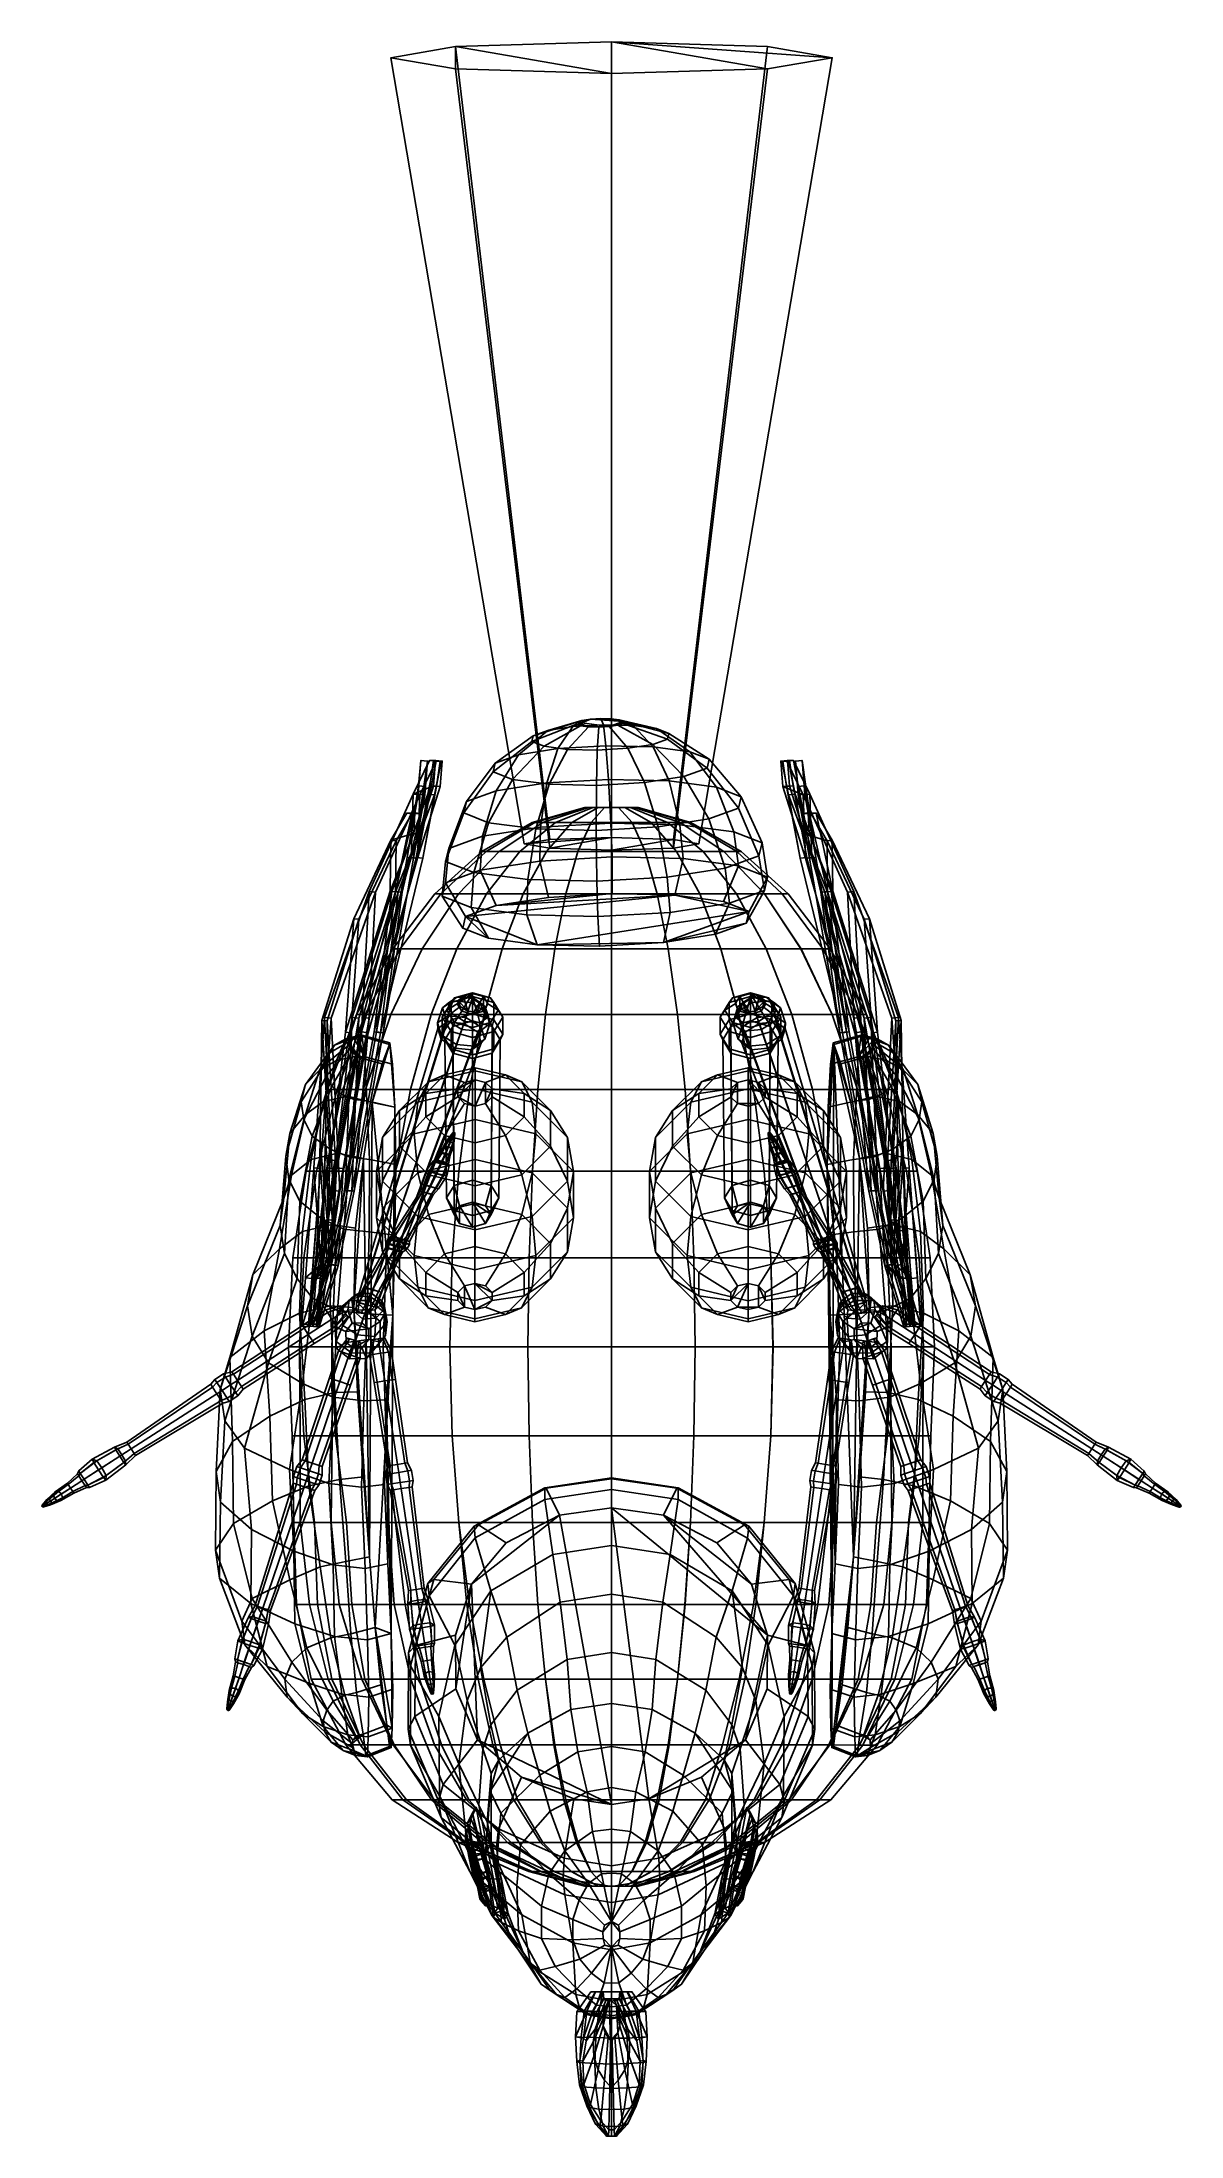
# Model space of a CAD drawing. Header units: metres. Extents: x -1.13 to 1.13, y -1.57 to 2.6.
import ezdxf

# ---------------------------------------------------------------- set-up
doc = ezdxf.new("R2010")
doc.units = ezdxf.units.M
for name, color, linetype in [('BEAK', 7, 'CONTINUOUS'), ('BODY', 6, 'CONTINUOUS'), ('BWING', 14, 'CONTINUOUS'), ('EYE', 12, 'CONTINUOUS'), ('EYELID', 11, 'CONTINUOUS'), ('FEATHER$', 13, 'CONTINUOUS'), ('FEATHER$B', 2, 'CONTINUOUS'), ('FEATHER$C', 4, 'CONTINUOUS'), ('FEATHER$D', 5, 'CONTINUOUS'), ('HEAD', 8, 'CONTINUOUS'), ('LLEG', 16, 'CONTINUOUS'), ('REAR', 9, 'CONTINUOUS'), ('RLEG', 3, 'CONTINUOUS'), ('TAIL', 15, 'CONTINUOUS'), ('TOPLEG', 10, 'CONTINUOUS')]:
    doc.layers.add(name, color=color, linetype=linetype)

msp = doc.modelspace()

# ---------------------------------------------------------------- linework, layer by layer
at = {"layer": 'BEAK', "color": 7}
for points in [[(-0.068676, -1.32333, 0.694817), (-0.040837, -1.28339, 0.707987), (-0.031556, -1.28339, 0.668615), (-0.048916, -1.32203, 0.640775)], [(-0.054368, -1.32183, 0.751864), (-0.031822, -1.28339, 0.744166), (-0.040837, -1.28339, 0.707987), (-0.068676, -1.32333, 0.694817)], [(-0.025508, -1.32277, 0.77906), (-0.016676, -1.28339, 0.772478), (-0.031822, -1.28339, 0.744166), (-0.054368, -1.32183, 0.751864)], [(-0.016676, -1.28339, 0.619181), (-0.036924, -1.32144, 0.619181), (-0.048916, -1.32203, 0.640775), (-0.031556, -1.28339, 0.668615)], [(-0.040837, -1.28339, 0.707987), (-0.031822, -1.28339, 0.744166), (-0.031556, -1.28339, 0.668615)], [(-0.036924, -1.32144, 0.619181), (-0.016676, -1.28339, 0.619181), (-0.015141, -1.29772, 0.621278), (-0.033517, -1.33226, 0.621278)], [(-0.031822, -1.28339, 0.744166), (-0.016676, -1.28339, 0.772478), (-0.031556, -1.28339, 0.668615)], [(-0.016676, -1.28339, 0.619181), (-0.031556, -1.28339, 0.668615), (0.016528, -1.28339, 0.619181)], [(-0.016676, -1.28339, 0.772478), (0.016528, -1.28339, 0.619181), (-0.031556, -1.28339, 0.668615)], [(-0.000076, -1.32277, 0.78662), (-0.000074, -1.28339, 0.777242), (-0.016676, -1.28339, 0.772478), (-0.025508, -1.32277, 0.77906)], [(0.016528, -1.28339, 0.772478), (0.031407, -1.28339, 0.668615), (0.016528, -1.28339, 0.619181), (-0.016676, -1.28339, 0.772478)], [(-0.016676, -1.28339, 0.619181), (0.016528, -1.28339, 0.619181), (0.014992, -1.29772, 0.621278), (-0.015141, -1.29772, 0.621278)], [(-0.000074, -1.28339, 0.777242), (0.016528, -1.28339, 0.772478), (-0.016676, -1.28339, 0.772478)], [(-0.000074, -1.28339, 0.777242), (-0.000076, -1.32277, 0.78662), (0.025356, -1.32277, 0.77906), (0.016528, -1.28339, 0.772478)], [(0.016528, -1.28339, 0.619181), (0.036772, -1.32144, 0.619181), (0.033364, -1.33226, 0.621278), (0.014992, -1.29772, 0.621278)], [(0.016528, -1.28339, 0.772478), (0.025356, -1.32277, 0.77906), (0.054215, -1.32183, 0.751864), (0.031674, -1.28339, 0.744166)], [(0.036772, -1.32144, 0.619181), (0.016528, -1.28339, 0.619181), (0.031407, -1.28339, 0.668615), (0.048763, -1.32203, 0.640775)], [(0.031407, -1.28339, 0.668615), (0.016528, -1.28339, 0.772478), (0.031674, -1.28339, 0.744166)], [(0.040689, -1.28339, 0.707987), (0.068524, -1.32333, 0.694817), (0.048763, -1.32203, 0.640775), (0.031407, -1.28339, 0.668615)], [(0.040689, -1.28339, 0.707987), (0.031407, -1.28339, 0.668615), (0.031674, -1.28339, 0.744166)], [(0.031674, -1.28339, 0.744166), (0.054215, -1.32183, 0.751864), (0.068524, -1.32333, 0.694817), (0.040689, -1.28339, 0.707987)], [(-0.060365, -1.37394, 0.733052), (-0.054368, -1.32183, 0.751864), (-0.068676, -1.32333, 0.694817), (-0.071353, -1.3734, 0.672431)], [(-0.048916, -1.32203, 0.640775), (-0.055758, -1.37563, 0.619181), (-0.071353, -1.3734, 0.672431)], [(-0.068676, -1.32333, 0.694817), (-0.048916, -1.32203, 0.640775), (-0.071353, -1.3734, 0.672431)], [(-0.031274, -1.37424, 0.767818), (-0.025508, -1.32277, 0.77906), (-0.054368, -1.32183, 0.751864), (-0.060365, -1.37394, 0.733052)], [(-0.036924, -1.32144, 0.619181), (-0.055758, -1.37563, 0.619181), (-0.048916, -1.32203, 0.640775)], [(-0.055758, -1.37563, 0.619181), (-0.036924, -1.32144, 0.619181), (-0.033517, -1.33226, 0.621278), (-0.050609, -1.38144, 0.621278)], [(-0.050609, -1.38144, 0.608695), (-0.033517, -1.33226, 0.608695), (-0.021461, -1.32631, 0.598047), (-0.032392, -1.35776, 0.598047)], [(-0.050609, -1.38144, 0.621278), (-0.033517, -1.33226, 0.621278), (-0.033517, -1.33226, 0.608695), (-0.050609, -1.38144, 0.608695)], [(-0.036601, -1.38367, 0.598047), (-0.032392, -1.35776, 0.598047), (-0.015468, -1.32613, 0.590106), (-0.017473, -1.33847, 0.590106)], [(-0.033517, -1.33226, 0.621278), (-0.015141, -1.29772, 0.621278), (-0.015141, -1.29772, 0.608695), (-0.033517, -1.33226, 0.608695)], [(-0.033517, -1.33226, 0.608695), (-0.015141, -1.29772, 0.608695), (-0.00971, -1.29772, 0.598047), (-0.021461, -1.32631, 0.598047)], [(-0.032392, -1.35776, 0.598047), (-0.021461, -1.32631, 0.598047), (-0.010262, -1.31115, 0.590106), (-0.015468, -1.32613, 0.590106)], [(-0.000079, -1.37582, 0.777536), (-0.000076, -1.32277, 0.78662), (-0.025508, -1.32277, 0.77906), (-0.031274, -1.37424, 0.767818)], [(-0.021461, -1.32631, 0.598047), (-0.00971, -1.29772, 0.598047), (-0.004664, -1.29772, 0.590106), (-0.010262, -1.31115, 0.590106)], [(-0.010262, -1.31115, 0.590106), (-0.004664, -1.29772, 0.590106), (-0.017473, -1.33847, 0.590106)], [(-0.017473, -1.33847, 0.590106), (-0.004664, -1.29772, 0.590106), (-0.016822, -1.35225, 0.590106)], [(-0.015468, -1.32613, 0.590106), (-0.010262, -1.31115, 0.590106), (-0.017473, -1.33847, 0.590106)], [(-0.004664, -1.29772, 0.590106), (-0.001674, -1.38009, 0.590106), (-0.016822, -1.35225, 0.590106)], [(-0.004664, -1.29772, 0.590106), (-0.015141, -1.29772, 0.621278), (0.014992, -1.29772, 0.621278), (0.004515, -1.29772, 0.590106)], [(-0.00971, -1.29772, 0.598047), (-0.015141, -1.29772, 0.608695), (-0.004664, -1.29772, 0.590106)], [(-0.015141, -1.29772, 0.621278), (-0.004664, -1.29772, 0.590106), (-0.015141, -1.29772, 0.608695)], [(0.010111, -1.31115, 0.590106), (0.012613, -1.36467, 0.590106), (-0.001674, -1.38009, 0.590106), (-0.004664, -1.29772, 0.590106)], [(0.004515, -1.29772, 0.590106), (0.010111, -1.31115, 0.590106), (-0.004664, -1.29772, 0.590106)], [(-0.000076, -1.32277, 0.78662), (-0.000079, -1.37582, 0.777536), (0.031117, -1.37582, 0.767818), (0.025356, -1.32277, 0.77906)], [(0.00956, -1.29772, 0.598047), (0.021309, -1.32631, 0.598047), (0.010111, -1.31115, 0.590106), (0.004515, -1.29772, 0.590106)], [(0.00956, -1.29772, 0.598047), (0.004515, -1.29772, 0.590106), (0.014992, -1.29772, 0.608695)], [(0.004515, -1.29772, 0.590106), (0.014992, -1.29772, 0.621278), (0.014992, -1.29772, 0.608695)], [(0.014992, -1.29772, 0.608695), (0.033364, -1.33226, 0.608695), (0.021309, -1.32631, 0.598047), (0.00956, -1.29772, 0.598047)], [(0.021309, -1.32631, 0.598047), (0.032236, -1.35776, 0.598047), (0.015315, -1.32613, 0.590106), (0.010111, -1.31115, 0.590106)], [(0.015315, -1.32613, 0.590106), (0.016666, -1.35225, 0.590106), (0.010111, -1.31115, 0.590106)], [(0.012613, -1.36467, 0.590106), (0.010111, -1.31115, 0.590106), (0.016666, -1.35225, 0.590106)], [(0.014992, -1.29772, 0.621278), (0.033364, -1.33226, 0.621278), (0.033364, -1.33226, 0.608695), (0.014992, -1.29772, 0.608695)], [(0.032236, -1.35776, 0.598047), (0.036443, -1.38367, 0.598047), (0.017319, -1.33847, 0.590106), (0.015315, -1.32613, 0.590106)], [(0.017319, -1.33847, 0.590106), (0.016666, -1.35225, 0.590106), (0.015315, -1.32613, 0.590106)], [(0.033364, -1.33226, 0.608695), (0.050451, -1.38144, 0.608695), (0.032236, -1.35776, 0.598047), (0.021309, -1.32631, 0.598047)], [(0.025356, -1.32277, 0.77906), (0.031117, -1.37582, 0.767818), (0.060208, -1.37394, 0.733052), (0.054215, -1.32183, 0.751864)], [(0.036772, -1.32144, 0.619181), (0.055601, -1.37563, 0.619181), (0.050451, -1.38144, 0.621278), (0.033364, -1.33226, 0.621278)], [(0.033364, -1.33226, 0.621278), (0.050451, -1.38144, 0.621278), (0.050451, -1.38144, 0.608695), (0.033364, -1.33226, 0.608695)], [(0.048763, -1.32203, 0.640775), (0.055601, -1.37563, 0.619181), (0.036772, -1.32144, 0.619181)], [(0.071196, -1.373, 0.672431), (0.048763, -1.32203, 0.640775), (0.068524, -1.32333, 0.694817)], [(0.071196, -1.373, 0.672431), (0.055601, -1.37563, 0.619181), (0.048763, -1.32203, 0.640775)], [(0.054215, -1.32183, 0.751864), (0.060208, -1.37394, 0.733052), (0.071196, -1.373, 0.672431), (0.068524, -1.32333, 0.694817)], [(-0.055758, -1.37563, 0.619181), (-0.063012, -1.42027, 0.619181), (-0.069117, -1.42258, 0.653457), (-0.071353, -1.3734, 0.672431)], [(-0.063103, -1.4243, 0.709377), (-0.060365, -1.37394, 0.733052), (-0.071353, -1.3734, 0.672431), (-0.069117, -1.42258, 0.653457)], [(-0.033279, -1.42651, 0.74596), (-0.031274, -1.37424, 0.767818), (-0.060365, -1.37394, 0.733052), (-0.063103, -1.4243, 0.709377)], [(-0.057192, -1.42195, 0.608695), (-0.050609, -1.38144, 0.608695), (-0.032392, -1.35776, 0.598047), (-0.036601, -1.38367, 0.598047)], [(-0.035234, -1.4126, 0.598047), (-0.036601, -1.38367, 0.598047), (-0.017473, -1.33847, 0.590106), (-0.016822, -1.35225, 0.590106)], [(-0.026727, -1.43866, 0.598047), (-0.035234, -1.4126, 0.598047), (-0.016822, -1.35225, 0.590106), (-0.01277, -1.36467, 0.590106)], [(-0.000082, -1.42745, 0.756423), (-0.000079, -1.37582, 0.777536), (-0.031274, -1.37424, 0.767818), (-0.033279, -1.42651, 0.74596)], [(-0.013731, -1.45925, 0.598047), (-0.026727, -1.43866, 0.598047), (-0.01277, -1.36467, 0.590106), (-0.006579, -1.37448, 0.590106)], [(-0.01277, -1.36467, 0.590106), (-0.016822, -1.35225, 0.590106), (-0.006579, -1.37448, 0.590106)], [(-0.006579, -1.37448, 0.590106), (-0.016822, -1.35225, 0.590106), (-0.001674, -1.38009, 0.590106)], [(-0.003433, -1.47104, 0.598047), (-0.013731, -1.45925, 0.598047), (-0.006579, -1.37448, 0.590106), (-0.001674, -1.38009, 0.590106)], [(0.001516, -1.38009, 0.590106), (-0.001674, -1.38009, 0.590106), (0.012613, -1.36467, 0.590106)], [(0.006422, -1.37448, 0.590106), (0.001516, -1.38009, 0.590106), (0.012613, -1.36467, 0.590106)], [(0.013564, -1.45925, 0.598047), (0.003265, -1.47104, 0.598047), (0.001516, -1.38009, 0.590106), (0.006422, -1.37448, 0.590106)], [(0.026563, -1.43866, 0.598047), (0.013564, -1.45925, 0.598047), (0.006422, -1.37448, 0.590106), (0.012613, -1.36467, 0.590106)], [(0.035072, -1.4126, 0.598047), (0.026563, -1.43866, 0.598047), (0.012613, -1.36467, 0.590106), (0.016666, -1.35225, 0.590106)], [(0.036443, -1.38367, 0.598047), (0.035072, -1.4126, 0.598047), (0.016666, -1.35225, 0.590106), (0.017319, -1.33847, 0.590106)], [(0.031117, -1.37582, 0.767818), (0.033116, -1.42651, 0.74596), (0.06294, -1.4243, 0.709377), (0.060208, -1.37394, 0.733052)], [(0.050451, -1.38144, 0.608695), (0.05703, -1.42195, 0.608695), (0.036443, -1.38367, 0.598047), (0.032236, -1.35776, 0.598047)], [(0.062849, -1.42027, 0.619181), (0.055601, -1.37563, 0.619181), (0.071196, -1.373, 0.672431), (0.068954, -1.4224, 0.653457)], [(0.060208, -1.37394, 0.733052), (0.06294, -1.4243, 0.709377), (0.068954, -1.4224, 0.653457), (0.071196, -1.373, 0.672431)], [(-0.063012, -1.42027, 0.619181), (-0.055758, -1.37563, 0.619181), (-0.050609, -1.38144, 0.621278), (-0.057192, -1.42195, 0.621278)], [(-0.057192, -1.42195, 0.621278), (-0.050609, -1.38144, 0.621278), (-0.050609, -1.38144, 0.608695), (-0.057192, -1.42195, 0.608695)], [(-0.055054, -1.4672, 0.608695), (-0.057192, -1.42195, 0.608695), (-0.036601, -1.38367, 0.598047), (-0.035234, -1.4126, 0.598047)], [(-0.041752, -1.50795, 0.608695), (-0.055054, -1.4672, 0.608695), (-0.035234, -1.4126, 0.598047), (-0.026727, -1.43866, 0.598047)], [(0.003265, -1.47104, 0.598047), (-0.003433, -1.47104, 0.598047), (-0.001674, -1.38009, 0.590106), (0.001516, -1.38009, 0.590106)], [(-0.000079, -1.37582, 0.777536), (-0.000082, -1.42745, 0.756423), (0.033116, -1.42651, 0.74596), (0.031117, -1.37582, 0.767818)], [(0.054887, -1.4672, 0.608695), (0.04158, -1.50795, 0.608695), (0.026563, -1.43866, 0.598047), (0.035072, -1.4126, 0.598047)], [(0.05703, -1.42195, 0.608695), (0.054887, -1.4672, 0.608695), (0.035072, -1.4126, 0.598047), (0.036443, -1.38367, 0.598047)], [(0.055601, -1.37563, 0.619181), (0.062849, -1.42027, 0.619181), (0.05703, -1.42195, 0.621278), (0.050451, -1.38144, 0.621278)], [(0.050451, -1.38144, 0.621278), (0.05703, -1.42195, 0.621278), (0.05703, -1.42195, 0.608695), (0.050451, -1.38144, 0.608695)], [(-0.063012, -1.42027, 0.619181), (-0.060656, -1.47014, 0.619181), (-0.063799, -1.46847, 0.64466), (-0.069117, -1.42258, 0.653457)], [(-0.057988, -1.47284, 0.692893), (-0.063103, -1.4243, 0.709377), (-0.069117, -1.42258, 0.653457), (-0.063799, -1.46847, 0.64466)], [(-0.03128, -1.47479, 0.722479), (-0.033279, -1.42651, 0.74596), (-0.063103, -1.4243, 0.709377), (-0.057988, -1.47284, 0.692893)], [(-0.060656, -1.47014, 0.619181), (-0.063012, -1.42027, 0.619181), (-0.057192, -1.42195, 0.621278), (-0.055054, -1.4672, 0.621278)], [(-0.055054, -1.4672, 0.621278), (-0.057192, -1.42195, 0.621278), (-0.057192, -1.42195, 0.608695), (-0.055054, -1.4672, 0.608695)], [(-0.021428, -1.54015, 0.608695), (-0.041752, -1.50795, 0.608695), (-0.026727, -1.43866, 0.598047), (-0.013731, -1.45925, 0.598047)], [(-0.000084, -1.47593, 0.733214), (-0.000082, -1.42745, 0.756423), (-0.033279, -1.42651, 0.74596), (-0.03128, -1.47479, 0.722479)], [(-0.000082, -1.42745, 0.756423), (-0.000084, -1.47593, 0.733214), (0.031112, -1.47479, 0.722479), (0.033116, -1.42651, 0.74596)], [(0.04158, -1.50795, 0.608695), (0.021253, -1.54015, 0.608695), (0.013564, -1.45925, 0.598047), (0.026563, -1.43866, 0.598047)], [(0.033116, -1.42651, 0.74596), (0.031112, -1.47479, 0.722479), (0.05782, -1.47284, 0.692893), (0.06294, -1.4243, 0.709377)], [(0.062849, -1.42027, 0.619181), (0.060488, -1.47014, 0.619181), (0.054887, -1.4672, 0.621278), (0.05703, -1.42195, 0.621278)], [(0.05703, -1.42195, 0.621278), (0.054887, -1.4672, 0.621278), (0.054887, -1.4672, 0.608695), (0.05703, -1.42195, 0.608695)], [(0.06294, -1.4243, 0.709377), (0.05782, -1.47284, 0.692893), (0.063632, -1.46847, 0.64466), (0.068954, -1.4224, 0.653457)], [(0.060488, -1.47014, 0.619181), (0.062849, -1.42027, 0.619181), (0.068954, -1.4224, 0.653457), (0.063632, -1.46847, 0.64466)], [(-0.060656, -1.47014, 0.619181), (-0.045998, -1.51503, 0.619181), (-0.049118, -1.51078, 0.63872), (-0.063799, -1.46847, 0.64466)], [(-0.043479, -1.5141, 0.671109), (-0.057988, -1.47284, 0.692893), (-0.063799, -1.46847, 0.64466), (-0.049118, -1.51078, 0.63872)], [(-0.045998, -1.51503, 0.619181), (-0.060656, -1.47014, 0.619181), (-0.055054, -1.4672, 0.621278), (-0.041752, -1.50795, 0.621278)], [(-0.025519, -1.51737, 0.69718), (-0.03128, -1.47479, 0.722479), (-0.057988, -1.47284, 0.692893), (-0.043479, -1.5141, 0.671109)], [(-0.041752, -1.50795, 0.621278), (-0.055054, -1.4672, 0.621278), (-0.055054, -1.4672, 0.608695), (-0.041752, -1.50795, 0.608695)], [(-0.000086, -1.51809, 0.705668), (-0.000084, -1.47593, 0.733214), (-0.03128, -1.47479, 0.722479), (-0.025519, -1.51737, 0.69718)], [(-0.005325, -1.55858, 0.608695), (-0.021428, -1.54015, 0.608695), (-0.013731, -1.45925, 0.598047), (-0.003433, -1.47104, 0.598047)], [(0.005148, -1.55858, 0.608695), (-0.005325, -1.55858, 0.608695), (-0.003433, -1.47104, 0.598047), (0.003265, -1.47104, 0.598047)], [(-0.000084, -1.47593, 0.733214), (-0.000086, -1.51809, 0.705668), (0.025346, -1.51737, 0.69718), (0.031112, -1.47479, 0.722479)], [(0.021253, -1.54015, 0.608695), (0.005148, -1.55858, 0.608695), (0.003265, -1.47104, 0.598047), (0.013564, -1.45925, 0.598047)], [(0.031112, -1.47479, 0.722479), (0.025346, -1.51737, 0.69718), (0.043306, -1.5141, 0.671109), (0.05782, -1.47284, 0.692893)], [(0.060488, -1.47014, 0.619181), (0.045826, -1.51503, 0.619181), (0.04158, -1.50795, 0.621278), (0.054887, -1.4672, 0.621278)], [(0.054887, -1.4672, 0.621278), (0.04158, -1.50795, 0.621278), (0.04158, -1.50795, 0.608695), (0.054887, -1.4672, 0.608695)], [(0.05782, -1.47284, 0.692893), (0.043306, -1.5141, 0.671109), (0.048946, -1.51078, 0.63872), (0.063632, -1.46847, 0.64466)], [(0.045826, -1.51503, 0.619181), (0.060488, -1.47014, 0.619181), (0.063632, -1.46847, 0.64466), (0.048946, -1.51078, 0.63872)], [(-0.045998, -1.51503, 0.619181), (-0.023604, -1.55052, 0.619181), (-0.032171, -1.54682, 0.633514), (-0.049118, -1.51078, 0.63872)], [(-0.026548, -1.5468, 0.654399), (-0.043479, -1.5141, 0.671109), (-0.049118, -1.51078, 0.63872), (-0.032171, -1.54682, 0.633514)], [(-0.023604, -1.55052, 0.619181), (-0.045998, -1.51503, 0.619181), (-0.041752, -1.50795, 0.621278), (-0.021428, -1.54015, 0.621278)], [(-0.016689, -1.55121, 0.671183), (-0.025519, -1.51737, 0.69718), (-0.043479, -1.5141, 0.671109), (-0.026548, -1.5468, 0.654399)], [(-0.021428, -1.54015, 0.621278), (-0.041752, -1.50795, 0.621278), (-0.041752, -1.50795, 0.608695), (-0.021428, -1.54015, 0.608695)], [(-0.000088, -1.55139, 0.675853), (-0.000086, -1.51809, 0.705668), (-0.025519, -1.51737, 0.69718), (-0.016689, -1.55121, 0.671183)], [(-0.005859, -1.57082, 0.619181), (-0.023604, -1.55052, 0.619181), (-0.021428, -1.54015, 0.621278), (-0.005325, -1.55858, 0.621278)], [(-0.005325, -1.55858, 0.621278), (-0.021428, -1.54015, 0.621278), (-0.021428, -1.54015, 0.608695), (-0.005325, -1.55858, 0.608695)], [(-0.000086, -1.51809, 0.705668), (-0.000088, -1.55139, 0.675853), (0.016512, -1.55121, 0.671183), (0.025346, -1.51737, 0.69718)], [(0.023428, -1.55052, 0.619181), (0.005681, -1.57082, 0.619181), (0.005148, -1.55858, 0.621278), (0.021253, -1.54015, 0.621278)], [(0.021253, -1.54015, 0.621278), (0.005148, -1.55858, 0.621278), (0.005148, -1.55858, 0.608695), (0.021253, -1.54015, 0.608695)], [(0.025346, -1.51737, 0.69718), (0.016512, -1.55121, 0.671183), (0.026373, -1.5468, 0.654399), (0.043306, -1.5141, 0.671109)], [(0.045826, -1.51503, 0.619181), (0.023428, -1.55052, 0.619181), (0.021253, -1.54015, 0.621278), (0.04158, -1.50795, 0.621278)], [(0.04158, -1.50795, 0.621278), (0.021253, -1.54015, 0.621278), (0.021253, -1.54015, 0.608695), (0.04158, -1.50795, 0.608695)], [(0.023428, -1.55052, 0.619181), (0.045826, -1.51503, 0.619181), (0.048946, -1.51078, 0.63872), (0.031996, -1.54682, 0.633514)], [(0.043306, -1.5141, 0.671109), (0.026373, -1.5468, 0.654399), (0.031996, -1.54682, 0.633514), (0.048946, -1.51078, 0.63872)], [(-0.010078, -1.57082, 0.641103), (-0.026548, -1.5468, 0.654399), (-0.032171, -1.54682, 0.633514), (-0.010078, -1.57082, 0.627155)], [(-0.023604, -1.55052, 0.619181), (-0.005859, -1.57082, 0.619181), (-0.010078, -1.57082, 0.627155), (-0.032171, -1.54682, 0.633514)], [(-0.005859, -1.57082, 0.646256), (-0.016689, -1.55121, 0.671183), (-0.026548, -1.5468, 0.654399), (-0.010078, -1.57082, 0.641103)], [(-0.000089, -1.57082, 0.646837), (-0.000088, -1.55139, 0.675853), (-0.016689, -1.55121, 0.671183), (-0.005859, -1.57082, 0.646256)], [(-0.005859, -1.57082, 0.619181), (0.0099, -1.57082, 0.641103), (-0.000089, -1.57082, 0.646837), (-0.010078, -1.57082, 0.627155)], [(-0.010078, -1.57082, 0.641103), (-0.010078, -1.57082, 0.627155), (-0.005859, -1.57082, 0.646256)], [(-0.010078, -1.57082, 0.627155), (-0.000089, -1.57082, 0.646837), (-0.005859, -1.57082, 0.646256)], [(0.005681, -1.57082, 0.619181), (-0.005859, -1.57082, 0.619181), (-0.005325, -1.55858, 0.621278), (0.005148, -1.55858, 0.621278)], [(0.005681, -1.57082, 0.619181), (0.0099, -1.57082, 0.627155), (-0.005859, -1.57082, 0.619181)], [(0.0099, -1.57082, 0.641103), (-0.005859, -1.57082, 0.619181), (0.0099, -1.57082, 0.627155)], [(0.005148, -1.55858, 0.621278), (-0.005325, -1.55858, 0.621278), (-0.005325, -1.55858, 0.608695), (0.005148, -1.55858, 0.608695)], [(-0.000088, -1.55139, 0.675853), (-0.000089, -1.57082, 0.646837), (0.005681, -1.57082, 0.646256), (0.016512, -1.55121, 0.671183)], [(0.005681, -1.57082, 0.646256), (-0.000089, -1.57082, 0.646837), (0.0099, -1.57082, 0.641103)], [(0.016512, -1.55121, 0.671183), (0.005681, -1.57082, 0.646256), (0.0099, -1.57082, 0.641103), (0.026373, -1.5468, 0.654399)], [(0.005681, -1.57082, 0.619181), (0.023428, -1.55052, 0.619181), (0.031996, -1.54682, 0.633514), (0.0099, -1.57082, 0.627155)], [(0.026373, -1.5468, 0.654399), (0.0099, -1.57082, 0.641103), (0.0099, -1.57082, 0.627155), (0.031996, -1.54682, 0.633514)]]:
    msp.add_3dface(points, dxfattribs=at)
at = {"layer": 'BODY', "color": 6}
for points in [[(-0.152313, 1.04399, -0.172512), (-0.249272, 0.986239, -0.199412), (-0.258067, 0.98624, -0.137901), (-0.157688, 1.04399, -0.132858)], [(-0.157688, 1.04399, -0.132858), (-0.258067, 0.98624, -0.137901), (-0.249272, 0.986239, -0.078639), (-0.152313, 1.04399, -0.104005)], [(-0.136555, 1.04399, -0.211953), (-0.223486, 0.986238, -0.259456), (-0.249272, 0.986239, -0.199412), (-0.152313, 1.04399, -0.172512)], [(-0.152313, 1.04399, -0.104005), (-0.249272, 0.986239, -0.078639), (-0.223486, 0.986238, -0.025658), (-0.136555, 1.04399, -0.076875)], [(-0.111487, 1.04399, -0.244755), (-0.182466, 0.986236, -0.31233), (-0.223486, 0.986238, -0.259456), (-0.136555, 1.04399, -0.211953)], [(-0.136555, 1.04399, -0.076875), (-0.223486, 0.986238, -0.025658), (-0.182466, 0.986236, 0.018137), (-0.111487, 1.04399, -0.050392)], [(-0.078817, 1.04398, -0.271543), (-0.129008, 0.986233, -0.354398), (-0.182466, 0.986236, -0.31233), (-0.111487, 1.04399, -0.244755)], [(-0.111487, 1.04399, -0.050392), (-0.182466, 0.986236, 0.018137), (-0.129008, 0.986233, 0.049896), (-0.078817, 1.04398, -0.028141)], [(-0.0512, 1.07325, -0.158409), (-0.152313, 1.04399, -0.172512), (-0.157688, 1.04399, -0.132858), (-0.053008, 1.07325, -0.145899)], [(-0.053008, 1.07325, -0.145899), (-0.157688, 1.04399, -0.132858), (-0.152313, 1.04399, -0.104005), (-0.0512, 1.07325, -0.133497)], [(-0.045899, 1.07325, -0.16996), (-0.136555, 1.04399, -0.211953), (-0.152313, 1.04399, -0.172512), (-0.0512, 1.07325, -0.158409)], [(-0.0512, 1.07325, -0.133497), (-0.152313, 1.04399, -0.104005), (-0.136555, 1.04399, -0.076875), (-0.045899, 1.07325, -0.122265)], [(-0.037466, 1.07325, -0.180335), (-0.111487, 1.04399, -0.244755), (-0.136555, 1.04399, -0.211953), (-0.045899, 1.07325, -0.16996)], [(-0.045899, 1.07325, -0.122265), (-0.136555, 1.04399, -0.076875), (-0.111487, 1.04399, -0.050392), (-0.037466, 1.07325, -0.113204)], [(-0.040773, 1.04398, -0.288813), (-0.066755, 0.98623, -0.38372), (-0.129008, 0.986233, -0.354398), (-0.078817, 1.04398, -0.271543)], [(-0.078817, 1.04398, -0.028141), (-0.129008, 0.986233, 0.049896), (-0.066755, 0.98623, 0.074577), (-0.040773, 1.04398, -0.012822)], [(-0.026476, 1.07325, -0.188794), (-0.078817, 1.04398, -0.271543), (-0.111487, 1.04399, -0.244755), (-0.037466, 1.07325, -0.180335)], [(-0.037466, 1.07325, -0.113204), (-0.111487, 1.04399, -0.050392), (-0.078817, 1.04398, -0.028141), (-0.026476, 1.07325, -0.106544)], [(-0.013679, 1.07325, -0.194076), (-0.040773, 1.04398, -0.288813), (-0.078817, 1.04398, -0.271543), (-0.026476, 1.07325, -0.188794)], [(-0.026476, 1.07325, -0.106544), (-0.078817, 1.04398, -0.028141), (-0.040773, 1.04398, -0.012822), (-0.013679, 1.07325, -0.101107)], [(0.000064, 1.04398, -0.294581), (0.000059, 0.986226, -0.393925), (-0.066755, 0.98623, -0.38372), (-0.040773, 1.04398, -0.288813)], [(-0.040773, 1.04398, -0.012822), (-0.066755, 0.98623, 0.074577), (0.000065, 0.986226, 0.085323), (0.000068, 1.04398, -0.006136)], [(-0.0512, 1.07325, -0.158409), (-0.053008, 1.07325, -0.145899), (-0.045899, 1.07325, -0.16996)], [(-0.045899, 1.07325, -0.16996), (-0.053008, 1.07325, -0.145899), (-0.037466, 1.07325, -0.180335)], [(-0.037466, 1.07325, -0.180335), (-0.053008, 1.07325, -0.145899), (-0.013679, 1.07325, -0.194076)], [(-0.0512, 1.07325, -0.133497), (-0.013679, 1.07325, -0.194076), (-0.053008, 1.07325, -0.145899)], [(-0.013679, 1.07325, -0.194076), (-0.0512, 1.07325, -0.133497), (0.000069, 1.07325, -0.098582), (0.026613, 1.07325, -0.188795)], [(-0.045899, 1.07325, -0.122265), (-0.037466, 1.07325, -0.113204), (-0.0512, 1.07325, -0.133497)], [(-0.037466, 1.07325, -0.113204), (-0.026476, 1.07325, -0.106544), (-0.0512, 1.07325, -0.133497)], [(-0.026476, 1.07325, -0.106544), (0.000069, 1.07325, -0.098582), (-0.0512, 1.07325, -0.133497)], [(0.000068, 1.07325, -0.195713), (0.000064, 1.04398, -0.294581), (-0.040773, 1.04398, -0.288813), (-0.013679, 1.07325, -0.194076)], [(-0.013679, 1.07325, -0.101107), (-0.040773, 1.04398, -0.012822), (0.000068, 1.04398, -0.006136), (0.000069, 1.07325, -0.098582)], [(-0.026476, 1.07325, -0.188794), (-0.037466, 1.07325, -0.180335), (-0.013679, 1.07325, -0.194076)], [(-0.013679, 1.07325, -0.101107), (0.000069, 1.07325, -0.098582), (-0.026476, 1.07325, -0.106544)], [(0.000068, 1.07325, -0.195713), (-0.013679, 1.07325, -0.194076), (0.026613, 1.07325, -0.188795)], [(0.000059, 0.986226, -0.393925), (0.000064, 1.04398, -0.294581), (0.040902, 1.04398, -0.288815), (0.066873, 0.986219, -0.383722)], [(0.000064, 1.04398, -0.294581), (0.000068, 1.07325, -0.195713), (0.013815, 1.07325, -0.194077), (0.040902, 1.04398, -0.288815)], [(0.066885, 0.986219, 0.074575), (0.040909, 1.04398, -0.012823), (0.000068, 1.04398, -0.006136), (0.000065, 0.986226, 0.085323)], [(0.040909, 1.04398, -0.012823), (0.013817, 1.07325, -0.101108), (0.000069, 1.07325, -0.098582), (0.000068, 1.04398, -0.006136)], [(0.013815, 1.07325, -0.194077), (0.000068, 1.07325, -0.195713), (0.026613, 1.07325, -0.188795)], [(0.013817, 1.07325, -0.101108), (0.046037, 1.07325, -0.122267), (0.000069, 1.07325, -0.098582)], [(0.026613, 1.07325, -0.188795), (0.000069, 1.07325, -0.098582), (0.046037, 1.07325, -0.122267)], [(0.040902, 1.04398, -0.288815), (0.013815, 1.07325, -0.194077), (0.026613, 1.07325, -0.188795), (0.078947, 1.04397, -0.271545)], [(0.078953, 1.04397, -0.028144), (0.026615, 1.07325, -0.106545), (0.013817, 1.07325, -0.101108), (0.040909, 1.04398, -0.012823)], [(0.026615, 1.07325, -0.106545), (0.037604, 1.07325, -0.113205), (0.013817, 1.07325, -0.101108)], [(0.037604, 1.07325, -0.113205), (0.046037, 1.07325, -0.122267), (0.013817, 1.07325, -0.101108)], [(0.078947, 1.04397, -0.271545), (0.026613, 1.07325, -0.188795), (0.037603, 1.07325, -0.180336), (0.111617, 1.04396, -0.244758)], [(0.037603, 1.07325, -0.180336), (0.026613, 1.07325, -0.188795), (0.053145, 1.07325, -0.145901)], [(0.053145, 1.07325, -0.145901), (0.026613, 1.07325, -0.188795), (0.046037, 1.07325, -0.122267)], [(0.111622, 1.04396, -0.050395), (0.037604, 1.07325, -0.113205), (0.026615, 1.07325, -0.106545), (0.078953, 1.04397, -0.028144)], [(0.111617, 1.04396, -0.244758), (0.037603, 1.07325, -0.180336), (0.046035, 1.07325, -0.169961), (0.136686, 1.04396, -0.211957)], [(0.046035, 1.07325, -0.169961), (0.037603, 1.07325, -0.180336), (0.051337, 1.07325, -0.158411)], [(0.051337, 1.07325, -0.158411), (0.037603, 1.07325, -0.180336), (0.053145, 1.07325, -0.145901)], [(0.13669, 1.04396, -0.076879), (0.046037, 1.07325, -0.122267), (0.037604, 1.07325, -0.113205), (0.111622, 1.04396, -0.050395)], [(0.066873, 0.986219, -0.383722), (0.040902, 1.04398, -0.288815), (0.078947, 1.04397, -0.271545), (0.129127, 0.986212, -0.354401)], [(0.129138, 0.986212, 0.049893), (0.078953, 1.04397, -0.028144), (0.040909, 1.04398, -0.012823), (0.066885, 0.986219, 0.074575)], [(0.136686, 1.04396, -0.211957), (0.046035, 1.07325, -0.169961), (0.051337, 1.07325, -0.158411), (0.152446, 1.04396, -0.172517)], [(0.152447, 1.04396, -0.10401), (0.051337, 1.07325, -0.133498), (0.046037, 1.07325, -0.122267), (0.13669, 1.04396, -0.076879)], [(0.051337, 1.07325, -0.133498), (0.053145, 1.07325, -0.145901), (0.046037, 1.07325, -0.122267)], [(0.157822, 1.04396, -0.132863), (0.053145, 1.07325, -0.145901), (0.051337, 1.07325, -0.133498), (0.152447, 1.04396, -0.10401)], [(0.152446, 1.04396, -0.172517), (0.051337, 1.07325, -0.158411), (0.053145, 1.07325, -0.145901), (0.157822, 1.04396, -0.132863)], [(0.129127, 0.986212, -0.354401), (0.078947, 1.04397, -0.271545), (0.111617, 1.04396, -0.244758), (0.182586, 0.986205, -0.312335)], [(0.182595, 0.986205, 0.018132), (0.111622, 1.04396, -0.050395), (0.078953, 1.04397, -0.028144), (0.129138, 0.986212, 0.049893)], [(0.182586, 0.986205, -0.312335), (0.111617, 1.04396, -0.244758), (0.136686, 1.04396, -0.211957), (0.223607, 0.986201, -0.259462)], [(0.223613, 0.986201, -0.025665), (0.13669, 1.04396, -0.076879), (0.111622, 1.04396, -0.050395), (0.182595, 0.986205, 0.018132)], [(0.223607, 0.986201, -0.259462), (0.136686, 1.04396, -0.211957), (0.152446, 1.04396, -0.172517), (0.249395, 0.986198, -0.199419)], [(0.249398, 0.986198, -0.078646), (0.152447, 1.04396, -0.10401), (0.13669, 1.04396, -0.076879), (0.223613, 0.986201, -0.025665)], [(0.249395, 0.986198, -0.199419), (0.152446, 1.04396, -0.172517), (0.157822, 1.04396, -0.132863), (0.258192, 0.986197, -0.137908)], [(0.258192, 0.986197, -0.137908), (0.157822, 1.04396, -0.132863), (0.152447, 1.04396, -0.10401), (0.249398, 0.986198, -0.078646)], [(-0.249272, 0.986239, -0.199412), (-0.339432, 0.90159, -0.210604), (-0.351407, 0.90159, -0.122558), (-0.258067, 0.98624, -0.137901)], [(-0.258067, 0.98624, -0.137901), (-0.351407, 0.90159, -0.122558), (-0.339432, 0.90159, -0.038766), (-0.249272, 0.986239, -0.078639)], [(-0.223486, 0.986238, -0.259456), (-0.304322, 0.901588, -0.297602), (-0.339432, 0.90159, -0.210604), (-0.249272, 0.986239, -0.199412)], [(-0.249272, 0.986239, -0.078639), (-0.339432, 0.90159, -0.038766), (-0.304322, 0.901588, 0.031601), (-0.223486, 0.986238, -0.025658)], [(-0.182466, 0.986236, -0.31233), (-0.248469, 0.901585, -0.376302), (-0.304322, 0.901588, -0.297602), (-0.223486, 0.986238, -0.259456)], [(-0.223486, 0.986238, -0.025658), (-0.304322, 0.901588, 0.031601), (-0.248469, 0.901585, 0.087459), (-0.182466, 0.986236, 0.018137)], [(-0.129008, 0.986233, -0.354398), (-0.175681, 0.901581, -0.437347), (-0.248469, 0.901585, -0.376302), (-0.182466, 0.986236, -0.31233)], [(-0.182466, 0.986236, 0.018137), (-0.248469, 0.901585, 0.087459), (-0.175681, 0.901581, 0.129784), (-0.129008, 0.986233, 0.049896)], [(-0.066755, 0.98623, -0.38372), (-0.090917, 0.901577, -0.475814), (-0.175681, 0.901581, -0.437347), (-0.129008, 0.986233, -0.354398)], [(-0.129008, 0.986233, 0.049896), (-0.175681, 0.901581, 0.129784), (-0.090917, 0.901577, 0.159776), (-0.066755, 0.98623, 0.074577)], [(0.000059, 0.986226, -0.393925), (0.000051, 0.901572, -0.489862), (-0.090917, 0.901577, -0.475814), (-0.066755, 0.98623, -0.38372)], [(-0.066755, 0.98623, 0.074577), (-0.090917, 0.901577, 0.159776), (0.00006, 0.901572, 0.17435), (0.000065, 0.986226, 0.085323)], [(0.000051, 0.901572, -0.489862), (0.000059, 0.986226, -0.393925), (0.066873, 0.986219, -0.383722), (0.091019, 0.901562, -0.475817)], [(0.091036, 0.901562, 0.159773), (0.066885, 0.986219, 0.074575), (0.000065, 0.986226, 0.085323), (0.00006, 0.901572, 0.17435)], [(0.091019, 0.901562, -0.475817), (0.066873, 0.986219, -0.383722), (0.129127, 0.986212, -0.354401), (0.175783, 0.901552, -0.437352)], [(0.175798, 0.901552, 0.129779), (0.129138, 0.986212, 0.049893), (0.066885, 0.986219, 0.074575), (0.091036, 0.901562, 0.159773)], [(0.175783, 0.901552, -0.437352), (0.129127, 0.986212, -0.354401), (0.182586, 0.986205, -0.312335), (0.248573, 0.901544, -0.376309)], [(0.248585, 0.901544, 0.087451), (0.182595, 0.986205, 0.018132), (0.129138, 0.986212, 0.049893), (0.175798, 0.901552, 0.129779)], [(0.248573, 0.901544, -0.376309), (0.182586, 0.986205, -0.312335), (0.223607, 0.986201, -0.259462), (0.304428, 0.901538, -0.297611)], [(0.304436, 0.901538, 0.031592), (0.223613, 0.986201, -0.025665), (0.182595, 0.986205, 0.018132), (0.248585, 0.901544, 0.087451)], [(0.304428, 0.901538, -0.297611), (0.223607, 0.986201, -0.259462), (0.249395, 0.986198, -0.199419), (0.33954, 0.901533, -0.210613)], [(0.339545, 0.901533, -0.038776), (0.249398, 0.986198, -0.078646), (0.223613, 0.986201, -0.025665), (0.304436, 0.901538, 0.031592)], [(0.33954, 0.901533, -0.210613), (0.249395, 0.986198, -0.199419), (0.258192, 0.986197, -0.137908), (0.351518, 0.901533, -0.122568)], [(0.351518, 0.901533, -0.122568), (0.258192, 0.986197, -0.137908), (0.249398, 0.986198, -0.078646), (0.339545, 0.901533, -0.038776)], [(-0.339432, 0.90159, -0.210604), (-0.420332, 0.792347, -0.218825), (-0.435161, 0.792348, -0.101984), (-0.351407, 0.90159, -0.122558)], [(-0.351407, 0.90159, -0.122558), (-0.435161, 0.792348, -0.101984), (-0.420332, 0.792347, 0.008425), (-0.339432, 0.90159, -0.038766)], [(-0.304322, 0.901588, -0.297602), (-0.376855, 0.792345, -0.333058), (-0.420332, 0.792347, -0.218825), (-0.339432, 0.90159, -0.210604)], [(-0.339432, 0.90159, -0.038766), (-0.420332, 0.792347, 0.008425), (-0.376855, 0.792345, 0.09321), (-0.304322, 0.901588, 0.031601)], [(-0.248469, 0.901585, -0.376302), (-0.307693, 0.792341, -0.431736), (-0.376855, 0.792345, -0.333058), (-0.304322, 0.901588, -0.297602)], [(-0.304322, 0.901588, 0.031601), (-0.376855, 0.792345, 0.09321), (-0.307693, 0.792341, 0.156499), (-0.248469, 0.901585, 0.087459)], [(-0.175681, 0.901581, -0.437347), (-0.21756, 0.792336, -0.508034), (-0.307693, 0.792341, -0.431736), (-0.248469, 0.901585, -0.376302)], [(-0.248469, 0.901585, 0.087459), (-0.307693, 0.792341, 0.156499), (-0.21756, 0.792336, 0.202182), (-0.175681, 0.901581, 0.129784)], [(-0.090917, 0.901577, -0.475814), (-0.112598, 0.792331, -0.555738), (-0.21756, 0.792336, -0.508034), (-0.175681, 0.901581, -0.437347)], [(-0.175681, 0.901581, 0.129784), (-0.21756, 0.792336, 0.202182), (-0.112598, 0.792331, 0.234921), (-0.090917, 0.901577, 0.159776)], [(0.000051, 0.901572, -0.489862), (0.000042, 0.792325, -0.573149), (-0.112598, 0.792331, -0.555738), (-0.090917, 0.901577, -0.475814)], [(-0.090917, 0.901577, 0.159776), (-0.112598, 0.792331, 0.234921), (0.000052, 0.792325, 0.252883), (0.00006, 0.901572, 0.17435)], [(0.000042, 0.792325, -0.573149), (0.000051, 0.901572, -0.489862), (0.091019, 0.901562, -0.475817), (0.112682, 0.792312, -0.555741)], [(0.112703, 0.792312, 0.234918), (0.091036, 0.901562, 0.159773), (0.00006, 0.901572, 0.17435), (0.000052, 0.792325, 0.252883)], [(0.112682, 0.792312, -0.555741), (0.091019, 0.901562, -0.475817), (0.175783, 0.901552, -0.437352), (0.217646, 0.792301, -0.50804)], [(0.217664, 0.792301, 0.202175), (0.175798, 0.901552, 0.129779), (0.091036, 0.901562, 0.159773), (0.112703, 0.792312, 0.234918)], [(0.217646, 0.792301, -0.50804), (0.175783, 0.901552, -0.437352), (0.248573, 0.901544, -0.376309), (0.307781, 0.792291, -0.431745)], [(0.307796, 0.792291, 0.156491), (0.248585, 0.901544, 0.087451), (0.175798, 0.901552, 0.129779), (0.217664, 0.792301, 0.202175)], [(0.307781, 0.792291, -0.431745), (0.248573, 0.901544, -0.376309), (0.304428, 0.901538, -0.297611), (0.376945, 0.792282, -0.333069)], [(0.376956, 0.792282, 0.093199), (0.304436, 0.901538, 0.031592), (0.248585, 0.901544, 0.087451), (0.307796, 0.792291, 0.156491)], [(0.376945, 0.792282, -0.333069), (0.304428, 0.901538, -0.297611), (0.33954, 0.901533, -0.210613), (0.420425, 0.792278, -0.218837)], [(0.420431, 0.792278, 0.008412), (0.339545, 0.901533, -0.038776), (0.304436, 0.901538, 0.031592), (0.376956, 0.792282, 0.093199)], [(0.420425, 0.792278, -0.218837), (0.33954, 0.901533, -0.210613), (0.351518, 0.901533, -0.122568), (0.435257, 0.792276, -0.101997)], [(0.435257, 0.792276, -0.101997), (0.351518, 0.901533, -0.122568), (0.339545, 0.901533, -0.038776), (0.420431, 0.792278, 0.008412)], [(-0.420332, 0.792347, -0.218825), (-0.489767, 0.661492, -0.222557), (-0.507045, 0.661493, -0.080028), (-0.435161, 0.792348, -0.101984)], [(-0.435161, 0.792348, -0.101984), (-0.507045, 0.661493, -0.080028), (-0.489767, 0.661492, 0.049679), (-0.420332, 0.792347, 0.008425)], [(-0.376855, 0.792345, -0.333058), (-0.43911, 0.661489, -0.360287), (-0.489767, 0.661492, -0.222557), (-0.420332, 0.792347, -0.218825)], [(-0.420332, 0.792347, 0.008425), (-0.489767, 0.661492, 0.049679), (-0.43911, 0.661489, 0.148011), (-0.376855, 0.792345, 0.09321)], [(-0.307693, 0.792341, -0.431736), (-0.358525, 0.661485, -0.477136), (-0.43911, 0.661489, -0.360287), (-0.376855, 0.792345, -0.333058)], [(-0.376855, 0.792345, 0.09321), (-0.43911, 0.661489, 0.148011), (-0.358525, 0.661485, 0.211638), (-0.307693, 0.792341, 0.156499)], [(-0.21756, 0.792336, -0.508034), (-0.253506, 0.661479, -0.565385), (-0.358525, 0.661485, -0.477136), (-0.307693, 0.792341, -0.431736)], [(-0.307693, 0.792341, 0.156499), (-0.358525, 0.661485, 0.211638), (-0.253506, 0.661479, 0.259448), (-0.21756, 0.792336, 0.202182)], [(-0.112598, 0.792331, -0.555738), (-0.131208, 0.661473, -0.621977), (-0.253506, 0.661479, -0.565385), (-0.21756, 0.792336, -0.508034)], [(-0.21756, 0.792336, 0.202182), (-0.253506, 0.661479, 0.259448), (-0.131208, 0.661473, 0.295525), (-0.112598, 0.792331, 0.234921)], [(0.000042, 0.792325, -0.573149), (0.000031, 0.661466, -0.642329), (-0.131208, 0.661473, -0.621977), (-0.112598, 0.792331, -0.555738)], [(-0.112598, 0.792331, 0.234921), (-0.131208, 0.661473, 0.295525), (0.000043, 0.661466, 0.316354), (0.000052, 0.792325, 0.252883)], [(0.000031, 0.661466, -0.642329), (0.000042, 0.792325, -0.573149), (0.112682, 0.792312, -0.555741), (0.13127, 0.661451, -0.621981)], [(0.131294, 0.661451, 0.295521), (0.112703, 0.792312, 0.234918), (0.000052, 0.792325, 0.252883), (0.000043, 0.661466, 0.316354)], [(0.13127, 0.661451, -0.621981), (0.112682, 0.792312, -0.555741), (0.217646, 0.792301, -0.50804), (0.253569, 0.661438, -0.565392)], [(0.253591, 0.661438, 0.259441), (0.217664, 0.792301, 0.202175), (0.112703, 0.792312, 0.234918), (0.131294, 0.661451, 0.295521)], [(0.253569, 0.661438, -0.565392), (0.217646, 0.792301, -0.50804), (0.307781, 0.792291, -0.431745), (0.358591, 0.661425, -0.477147)], [(0.358609, 0.661425, 0.211627), (0.307796, 0.792291, 0.156491), (0.217664, 0.792301, 0.202175), (0.253591, 0.661438, 0.259441)], [(0.358591, 0.661425, -0.477147), (0.307781, 0.792291, -0.431745), (0.376945, 0.792282, -0.333069), (0.439179, 0.661416, -0.360299)], [(0.439192, 0.661416, 0.147998), (0.376956, 0.792282, 0.093199), (0.307796, 0.792291, 0.156491), (0.358609, 0.661425, 0.211627)], [(0.439179, 0.661416, -0.360299), (0.376945, 0.792282, -0.333069), (0.420425, 0.792278, -0.218837), (0.48984, 0.66141, -0.222571)], [(0.489847, 0.66141, 0.049665), (0.420431, 0.792278, 0.008412), (0.376956, 0.792282, 0.093199), (0.439192, 0.661416, 0.147998)], [(0.48984, 0.66141, -0.222571), (0.420425, 0.792278, -0.218837), (0.435257, 0.792276, -0.101997), (0.507122, 0.661408, -0.080043)], [(0.507122, 0.661408, -0.080043), (0.435257, 0.792276, -0.101997), (0.420431, 0.792278, 0.008412), (0.489847, 0.66141, 0.049665)], [(-0.489767, 0.661492, -0.222557), (-0.545843, 0.512592, -0.22444), (-0.565099, 0.512593, -0.063771), (-0.507045, 0.661493, -0.080028)], [(-0.507045, 0.661493, -0.080028), (-0.565099, 0.512593, -0.063771), (-0.545843, 0.512592, 0.086474), (-0.489767, 0.661492, 0.049679)], [(-0.43911, 0.661489, -0.360287), (-0.489386, 0.512589, -0.377169), (-0.545843, 0.512592, -0.22444), (-0.489767, 0.661492, -0.222557)], [(-0.489767, 0.661492, 0.049679), (-0.545843, 0.512592, 0.086474), (-0.489386, 0.512589, 0.201771), (-0.43911, 0.661489, 0.148011)], [(-0.358525, 0.661485, -0.477136), (-0.399578, 0.512584, -0.509643), (-0.489386, 0.512589, -0.377169), (-0.43911, 0.661489, -0.360287)], [(-0.43911, 0.661489, 0.148011), (-0.489386, 0.512589, 0.201771), (-0.399578, 0.512584, 0.276733), (-0.358525, 0.661485, 0.211638)], [(-0.253506, 0.661479, -0.565385), (-0.282537, 0.512578, -0.610189), (-0.399578, 0.512584, -0.509643), (-0.358525, 0.661485, -0.477136)], [(-0.358525, 0.661485, 0.211638), (-0.399578, 0.512584, 0.276733), (-0.282537, 0.512578, 0.320898), (-0.253506, 0.661479, 0.259448)], [(-0.131208, 0.661473, -0.621977), (-0.146239, 0.512571, -0.67417), (-0.282537, 0.512578, -0.610189), (-0.253506, 0.661479, -0.565385)], [(-0.253506, 0.661479, 0.259448), (-0.282537, 0.512578, 0.320898), (-0.146239, 0.512571, 0.360783), (-0.131208, 0.661473, 0.295525)], [(0.000031, 0.661466, -0.642329), (0.000019, 0.512563, -0.696966), (-0.146239, 0.512571, -0.67417), (-0.131208, 0.661473, -0.621977)], [(-0.131208, 0.661473, 0.295525), (-0.146239, 0.512571, 0.360783), (0.000033, 0.512563, 0.383929), (0.000043, 0.661466, 0.316354)], [(0.000019, 0.512563, -0.696966), (0.000031, 0.661466, -0.642329), (0.13127, 0.661451, -0.621981), (0.146277, 0.512547, -0.674174)], [(0.146304, 0.512547, 0.360779), (0.131294, 0.661451, 0.295521), (0.000043, 0.661466, 0.316354), (0.000033, 0.512563, 0.383929)], [(0.146277, 0.512547, -0.674174), (0.13127, 0.661451, -0.621981), (0.253569, 0.661438, -0.565392), (0.282576, 0.512531, -0.610198)], [(0.2826, 0.512531, 0.32089), (0.253591, 0.661438, 0.259441), (0.131294, 0.661451, 0.295521), (0.146304, 0.512547, 0.360779)], [(0.282576, 0.512531, -0.610198), (0.253569, 0.661438, -0.565392), (0.358591, 0.661425, -0.477147), (0.39962, 0.512518, -0.509655)], [(0.39964, 0.512518, 0.276721), (0.358609, 0.661425, 0.211627), (0.253591, 0.661438, 0.259441), (0.2826, 0.512531, 0.32089)], [(0.39962, 0.512518, -0.509655), (0.358591, 0.661425, -0.477147), (0.439179, 0.661416, -0.360299), (0.489432, 0.512508, -0.377183)], [(0.489447, 0.512508, 0.201757), (0.439192, 0.661416, 0.147998), (0.358609, 0.661425, 0.211627), (0.39964, 0.512518, 0.276721)], [(0.489432, 0.512508, -0.377183), (0.439179, 0.661416, -0.360299), (0.48984, 0.66141, -0.222571), (0.545892, 0.512501, -0.224456)], [(0.5459, 0.512501, 0.086458), (0.489847, 0.66141, 0.049665), (0.439192, 0.661416, 0.147998), (0.489447, 0.512508, 0.201757)], [(0.545892, 0.512501, -0.224456), (0.48984, 0.66141, -0.222571), (0.507122, 0.661408, -0.080043), (0.565153, 0.512499, -0.063788)], [(0.565153, 0.512499, -0.063788), (0.507122, 0.661408, -0.080043), (0.489847, 0.66141, 0.049665), (0.5459, 0.512501, 0.086458)], [(-0.545843, 0.512592, -0.22444), (-0.587029, 0.349711, -0.223918), (-0.607738, 0.349712, -0.048946), (-0.565099, 0.512593, -0.063771)], [(-0.565099, 0.512593, -0.063771), (-0.607738, 0.349712, -0.048946), (-0.587029, 0.349711, 0.119324), (-0.545843, 0.512592, 0.086474)], [(-0.489386, 0.512589, -0.377169), (-0.526315, 0.349708, -0.387345), (-0.587029, 0.349711, -0.223918), (-0.545843, 0.512592, -0.22444)], [(-0.545843, 0.512592, 0.086474), (-0.587029, 0.349711, 0.119324), (-0.526315, 0.349708, 0.24842), (-0.489386, 0.512589, 0.201771)], [(-0.399578, 0.512584, -0.509643), (-0.429731, 0.349703, -0.531263), (-0.526315, 0.349708, -0.387345), (-0.489386, 0.512589, -0.377169)], [(-0.489386, 0.512589, 0.201771), (-0.526315, 0.349708, 0.24842), (-0.429731, 0.349703, 0.342287), (-0.399578, 0.512584, 0.276733)], [(-0.282537, 0.512578, -0.610189), (-0.303861, 0.349696, -0.642054), (-0.429731, 0.349703, -0.531263), (-0.399578, 0.512584, -0.509643)], [(-0.399578, 0.512584, 0.276733), (-0.429731, 0.349703, 0.342287), (-0.303861, 0.349696, 0.414282), (-0.282537, 0.512578, 0.320898)], [(-0.146239, 0.512571, -0.67417), (-0.157282, 0.349688, -0.712515), (-0.303861, 0.349696, -0.642054), (-0.282537, 0.512578, -0.610189)], [(-0.282537, 0.512578, 0.320898), (-0.303861, 0.349696, 0.414282), (-0.157282, 0.349688, 0.450827), (-0.146239, 0.512571, 0.360783)], [(0.000019, 0.512563, -0.696966), (0.000006, 0.34968, -0.737183), (-0.157282, 0.349688, -0.712515), (-0.146239, 0.512571, -0.67417)], [(-0.146239, 0.512571, 0.360783), (-0.157282, 0.349688, 0.450827), (0.000021, 0.34968, 0.475696), (0.000033, 0.512563, 0.383929)], [(0.000006, 0.34968, -0.737183), (0.000019, 0.512563, -0.696966), (0.146277, 0.512547, -0.674174), (0.157293, 0.349662, -0.712519)], [(0.157323, 0.349662, 0.450822), (0.146304, 0.512547, 0.360779), (0.000033, 0.512563, 0.383929), (0.000021, 0.34968, 0.475696)], [(0.157293, 0.349662, -0.712519), (0.146277, 0.512547, -0.674174), (0.282576, 0.512531, -0.610198), (0.303874, 0.349645, -0.642063)], [(0.303901, 0.349645, 0.414273), (0.2826, 0.512531, 0.32089), (0.146304, 0.512547, 0.360779), (0.157323, 0.349662, 0.450822)], [(0.303874, 0.349645, -0.642063), (0.282576, 0.512531, -0.610198), (0.39962, 0.512518, -0.509655), (0.429747, 0.349631, -0.531276)], [(0.429769, 0.349631, 0.342274), (0.39964, 0.512518, 0.276721), (0.2826, 0.512531, 0.32089), (0.303901, 0.349645, 0.414273)], [(0.429747, 0.349631, -0.531276), (0.39962, 0.512518, -0.509655), (0.489432, 0.512508, -0.377183), (0.526334, 0.34962, -0.38736)], [(0.526351, 0.34962, 0.248405), (0.489447, 0.512508, 0.201757), (0.39964, 0.512518, 0.276721), (0.429769, 0.349631, 0.342274)], [(0.526334, 0.34962, -0.38736), (0.489432, 0.512508, -0.377183), (0.545892, 0.512501, -0.224456), (0.587053, 0.349613, -0.223935)], [(0.587062, 0.349613, 0.119307), (0.5459, 0.512501, 0.086458), (0.489447, 0.512508, 0.201757), (0.526351, 0.34962, 0.248405)], [(0.587053, 0.349613, -0.223935), (0.545892, 0.512501, -0.224456), (0.565153, 0.512499, -0.063788), (0.607767, 0.349611, -0.048964)], [(0.607767, 0.349611, -0.048964), (0.565153, 0.512499, -0.063788), (0.5459, 0.512501, 0.086458), (0.587062, 0.349613, 0.119307)], [(-0.587029, 0.349711, -0.223918), (-0.612203, 0.177289, -0.218519), (-0.6338, 0.17729, -0.031947), (-0.607738, 0.349712, -0.048946)], [(-0.607738, 0.349712, -0.048946), (-0.6338, 0.17729, -0.031947), (-0.612203, 0.177289, 0.153627), (-0.587029, 0.349711, 0.119324)], [(-0.526315, 0.349708, -0.387345), (-0.548886, 0.177286, -0.392461), (-0.612203, 0.177289, -0.218519), (-0.587029, 0.349711, -0.223918)], [(-0.587029, 0.349711, 0.119324), (-0.612203, 0.177289, 0.153627), (-0.548886, 0.177286, 0.304957), (-0.526315, 0.349708, 0.24842)], [(-0.429731, 0.349703, -0.531263), (-0.448162, 0.177281, -0.543534), (-0.548886, 0.177286, -0.392461), (-0.526315, 0.349708, -0.387345)], [(-0.526315, 0.349708, 0.24842), (-0.548886, 0.177286, 0.304957), (-0.448162, 0.177281, 0.420011), (-0.429731, 0.349703, 0.342287)], [(-0.303861, 0.349696, -0.642054), (-0.316896, 0.177274, -0.662097), (-0.448162, 0.177281, -0.543534), (-0.429731, 0.349703, -0.531263)], [(-0.429731, 0.349703, 0.342287), (-0.448162, 0.177281, 0.420011), (-0.316896, 0.177274, 0.49985), (-0.303861, 0.349696, 0.414282)], [(-0.157282, 0.349688, -0.712515), (-0.164034, 0.177266, -0.737393), (-0.316896, 0.177274, -0.662097), (-0.303861, 0.349696, -0.642054)], [(-0.303861, 0.349696, 0.414282), (-0.316896, 0.177274, 0.49985), (-0.164034, 0.177266, 0.541407), (-0.157282, 0.349688, 0.450827)], [(0.000006, 0.34968, -0.737183), (-0.000008, 0.177257, -0.763294), (-0.164034, 0.177266, -0.737393), (-0.157282, 0.349688, -0.712515)], [(-0.157282, 0.349688, 0.450827), (-0.164034, 0.177266, 0.541407), (0.000009, 0.177257, 0.567321), (0.000021, 0.34968, 0.475696)], [(-0.000008, 0.177257, -0.763294), (0.000006, 0.34968, -0.737183), (0.157293, 0.349662, -0.712519), (0.164018, 0.177238, -0.737398)], [(0.164051, 0.177238, 0.541402), (0.157323, 0.349662, 0.450822), (0.000021, 0.34968, 0.475696), (0.000009, 0.177257, 0.567321)], [(0.164018, 0.177238, -0.737398), (0.157293, 0.349662, -0.712519), (0.303874, 0.349645, -0.642063), (0.316882, 0.177221, -0.662106)], [(0.316913, 0.177221, 0.49984), (0.303901, 0.349645, 0.414273), (0.157323, 0.349662, 0.450822), (0.164051, 0.177238, 0.541402)], [(0.316882, 0.177221, -0.662106), (0.303874, 0.349645, -0.642063), (0.429747, 0.349631, -0.531276), (0.448151, 0.177206, -0.543547)], [(0.448176, 0.177206, 0.419998), (0.429769, 0.349631, 0.342274), (0.303901, 0.349645, 0.414273), (0.316913, 0.177221, 0.49984)], [(0.448151, 0.177206, -0.543547), (0.429747, 0.349631, -0.531276), (0.526334, 0.34962, -0.38736), (0.548879, 0.177195, -0.392477)], [(0.548897, 0.177195, 0.304941), (0.526351, 0.34962, 0.248405), (0.429769, 0.349631, 0.342274), (0.448176, 0.177206, 0.419998)], [(0.548879, 0.177195, -0.392477), (0.526334, 0.34962, -0.38736), (0.587053, 0.349613, -0.223935), (0.612201, 0.177188, -0.218536)], [(0.612211, 0.177188, 0.15361), (0.587062, 0.349613, 0.119307), (0.526351, 0.34962, 0.248405), (0.548897, 0.177195, 0.304941)], [(0.612201, 0.177188, -0.218536), (0.587053, 0.349613, -0.223935), (0.607767, 0.349611, -0.048964), (0.633802, 0.177186, -0.031965)], [(0.633802, 0.177186, -0.031965), (0.607767, 0.349611, -0.048964), (0.587062, 0.349613, 0.119307), (0.612211, 0.177188, 0.15361)], [(-0.612203, 0.177289, -0.218519), (-0.620677, 0.000033, -0.203793), (-0.642573, 0.000034, -0.005285), (-0.6338, 0.17729, -0.031947)], [(-0.6338, 0.17729, -0.031947), (-0.642573, 0.000034, -0.005285), (-0.620677, 0.000033, 0.196131), (-0.612203, 0.177289, 0.153627)], [(-0.548886, 0.177286, -0.392461), (-0.556484, 0.00003, -0.390108), (-0.620677, 0.000033, -0.203793), (-0.612203, 0.177289, -0.218519)], [(-0.612203, 0.177289, 0.153627), (-0.620677, 0.000033, 0.196131), (-0.556484, 0.00003, 0.36022), (-0.548886, 0.177286, 0.304957)], [(-0.448162, 0.177281, -0.543534), (-0.454368, 0.000024, -0.547558), (-0.556484, 0.00003, -0.390108), (-0.548886, 0.177286, -0.392461)], [(-0.548886, 0.177286, 0.304957), (-0.556484, 0.00003, 0.36022), (-0.454368, 0.000024, 0.478226), (-0.448162, 0.177281, 0.420011)], [(-0.316896, 0.177274, -0.662097), (-0.321287, 0.000017, -0.67012), (-0.454368, 0.000024, -0.547558), (-0.448162, 0.177281, -0.543534)], [(-0.448162, 0.177281, 0.420011), (-0.454368, 0.000024, 0.478226), (-0.321287, 0.000017, 0.564984), (-0.316896, 0.177274, 0.49985)], [(-0.164034, 0.177266, -0.737393), (-0.166311, 0.000009, -0.747257), (-0.321287, 0.000017, -0.67012), (-0.316896, 0.177274, -0.662097)], [(-0.316896, 0.177274, 0.49985), (-0.321287, 0.000017, 0.564984), (-0.166311, 0.000009, 0.615211), (-0.164034, 0.177266, 0.541407)], [(-0.000008, 0.177257, -0.763294), (-0.000022, 0, -0.773567), (-0.166311, 0.000009, -0.747257), (-0.164034, 0.177266, -0.737393)], [(-0.164034, 0.177266, 0.541407), (-0.166311, 0.000009, 0.615211), (-0.000003, 0, 0.641429), (0.000009, 0.177257, 0.567321)], [(-0.000022, 0, -0.773567), (-0.000008, 0.177257, -0.763294), (0.164018, 0.177238, -0.737398), (0.166268, -0.000019, -0.747261)], [(0.166304, -0.000019, 0.615206), (0.164051, 0.177238, 0.541402), (0.000009, 0.177257, 0.567321), (-0.000003, 0, 0.641429)], [(0.166268, -0.000019, -0.747261), (0.164018, 0.177238, -0.737398), (0.316882, 0.177221, -0.662106), (0.321247, -0.000036, -0.670129)], [(0.321279, -0.000036, 0.564975), (0.316913, 0.177221, 0.49984), (0.164051, 0.177238, 0.541402), (0.166304, -0.000019, 0.615206)], [(0.321247, -0.000036, -0.670129), (0.316882, 0.177221, -0.662106), (0.448151, 0.177206, -0.543547), (0.45433, -0.000051, -0.547572)], [(0.454357, -0.000051, 0.478213), (0.448176, 0.177206, 0.419998), (0.316913, 0.177221, 0.49984), (0.321279, -0.000036, 0.564975)], [(0.45433, -0.000051, -0.547572), (0.448151, 0.177206, -0.543547), (0.548879, 0.177195, -0.392477), (0.556451, -0.000063, -0.390124)], [(0.556471, -0.000063, 0.360204), (0.548897, 0.177195, 0.304941), (0.448176, 0.177206, 0.419998), (0.454357, -0.000051, 0.478213)], [(0.556451, -0.000063, -0.390124), (0.548879, 0.177195, -0.392477), (0.612201, 0.177188, -0.218536), (0.620649, -0.00007, -0.203811)], [(0.62066, -0.00007, 0.196113), (0.612211, 0.177188, 0.15361), (0.548897, 0.177195, 0.304941), (0.556471, -0.000063, 0.360204)], [(0.620649, -0.00007, -0.203811), (0.612201, 0.177188, -0.218536), (0.633802, 0.177186, -0.031965), (0.642549, -0.000073, -0.005304)], [(0.642549, -0.000073, -0.005304), (0.633802, 0.177186, -0.031965), (0.612211, 0.177188, 0.15361), (0.62066, -0.00007, 0.196113)], [(-0.620677, 0.000033, -0.203793), (-0.619099, -0.177224, -0.181131), (-0.635321, -0.177224, 0.033703), (-0.642573, 0.000034, -0.005285)], [(-0.642573, 0.000034, -0.005285), (-0.635321, -0.177224, 0.033703), (-0.612221, -0.177225, 0.235602), (-0.620677, 0.000033, 0.196131)], [(-0.556484, 0.00003, -0.390108), (-0.555499, -0.177228, -0.376594), (-0.619099, -0.177224, -0.181131), (-0.620677, 0.000033, -0.203793)], [(-0.620677, 0.000033, 0.196131), (-0.612221, -0.177225, 0.235602), (-0.548904, -0.177228, 0.402849), (-0.556484, 0.00003, 0.36022)], [(-0.454368, 0.000024, -0.547558), (-0.448543, -0.177233, -0.53988), (-0.555499, -0.177228, -0.376594), (-0.556484, 0.00003, -0.390108)], [(-0.556484, 0.00003, 0.36022), (-0.548904, -0.177228, 0.402849), (-0.44818, -0.177233, 0.523946), (-0.454368, 0.000024, 0.478226)], [(-0.321287, 0.000017, -0.67012), (-0.316914, -0.17724, -0.661), (-0.448543, -0.177233, -0.53988), (-0.454368, 0.000024, -0.547558)], [(-0.454368, 0.000024, 0.478226), (-0.44818, -0.177233, 0.523946), (-0.316914, -0.17724, 0.621336), (-0.321287, 0.000017, 0.564984)], [(-0.166311, 0.000009, -0.747257), (-0.164052, -0.177248, -0.737084), (-0.316914, -0.17724, -0.661), (-0.321287, 0.000017, -0.67012)], [(-0.321287, 0.000017, 0.564984), (-0.316914, -0.17724, 0.621336), (-0.164052, -0.177248, 0.674397), (-0.166311, 0.000009, 0.615211)], [(-0.000022, 0, -0.773567), (-0.000035, -0.177257, -0.763036), (-0.164052, -0.177248, -0.737084), (-0.166311, 0.000009, -0.747257)], [(-0.166311, 0.000009, 0.615211), (-0.164052, -0.177248, 0.674397), (-0.000016, -0.177257, 0.700208), (-0.000003, 0, 0.641429)], [(-0.000035, -0.177257, -0.763036), (-0.000022, 0, -0.773567), (0.166268, -0.000019, -0.747261), (0.163983, -0.177276, -0.737089)], [(0.16402, -0.177276, 0.674392), (0.166304, -0.000019, 0.615206), (-0.000003, 0, 0.641429), (-0.000016, -0.177257, 0.700208)], [(0.163983, -0.177276, -0.737089), (0.166268, -0.000019, -0.747261), (0.321247, -0.000036, -0.670129), (0.316847, -0.177294, -0.661009)], [(0.316881, -0.177294, 0.621327), (0.321279, -0.000036, 0.564975), (0.166304, -0.000019, 0.615206), (0.16402, -0.177276, 0.674392)], [(0.316847, -0.177294, -0.661009), (0.321247, -0.000036, -0.670129), (0.45433, -0.000051, -0.547572), (0.448479, -0.177309, -0.539893)], [(0.448144, -0.177309, 0.523932), (0.454357, -0.000051, 0.478213), (0.321279, -0.000036, 0.564975), (0.316881, -0.177294, 0.621327)], [(0.548865, -0.17732, 0.402833), (0.556471, -0.000063, 0.360204), (0.454357, -0.000051, 0.478213), (0.448144, -0.177309, 0.523932)], [(0.448479, -0.177309, -0.539893), (0.45433, -0.000051, -0.547572), (0.556451, -0.000063, -0.390124), (0.55544, -0.17732, -0.376611)], [(0.612178, -0.177327, 0.235584), (0.62066, -0.00007, 0.196113), (0.556471, -0.000063, 0.360204), (0.548865, -0.17732, 0.402833)], [(0.55544, -0.17732, -0.376611), (0.556451, -0.000063, -0.390124), (0.620649, -0.00007, -0.203811), (0.619045, -0.177328, -0.181149)], [(0.635273, -0.177329, 0.033684), (0.642549, -0.000073, -0.005304), (0.62066, -0.00007, 0.196113), (0.612178, -0.177327, 0.235584)], [(0.619045, -0.177328, -0.181149), (0.620649, -0.00007, -0.203811), (0.642549, -0.000073, -0.005304), (0.635273, -0.177329, 0.033684)], [(-0.619099, -0.177224, -0.181131), (-0.619438, -0.349646, -0.151637), (-0.631779, -0.349646, 0.062941), (-0.635321, -0.177224, 0.033703)], [(-0.635321, -0.177224, 0.033703), (-0.631779, -0.349646, 0.062941), (-0.591117, -0.349648, 0.266019), (-0.612221, -0.177225, 0.235602)], [(-0.555499, -0.177228, -0.376594), (-0.557835, -0.34965, -0.34858), (-0.619438, -0.349646, -0.151637), (-0.619099, -0.177224, -0.181131)], [(-0.612221, -0.177225, 0.235602), (-0.591117, -0.349648, 0.266019), (-0.527414, -0.349651, 0.43046), (-0.548904, -0.177228, 0.402849)], [(-0.448543, -0.177233, -0.53988), (-0.443482, -0.349656, -0.511816), (-0.557835, -0.34965, -0.34858), (-0.555499, -0.177228, -0.376594)], [(-0.548904, -0.177228, 0.402849), (-0.527414, -0.349651, 0.43046), (-0.429767, -0.349656, 0.5648), (-0.44818, -0.177233, 0.523946)], [(-0.316914, -0.17724, -0.661), (-0.303958, -0.349663, -0.633427), (-0.443482, -0.349656, -0.511816), (-0.448543, -0.177233, -0.53988)], [(-0.44818, -0.177233, 0.523946), (-0.429767, -0.349656, 0.5648), (-0.303897, -0.349663, 0.663671), (-0.316914, -0.17724, 0.621336)], [(-0.164052, -0.177248, -0.737084), (-0.157318, -0.349671, -0.706846), (-0.303958, -0.349663, -0.633427), (-0.316914, -0.17724, -0.661)], [(-0.316914, -0.17724, 0.621336), (-0.303897, -0.349663, 0.663671), (-0.157318, -0.349671, 0.716801), (-0.164052, -0.177248, 0.674397)], [(-0.000035, -0.177257, -0.763036), (-0.000048, -0.349679, -0.73173), (-0.157318, -0.349671, -0.706846), (-0.164052, -0.177248, -0.737084)], [(-0.164052, -0.177248, 0.674397), (-0.157318, -0.349671, 0.716801), (-0.000029, -0.349679, 0.741523), (-0.000016, -0.177257, 0.700208)], [(-0.000048, -0.349679, -0.73173), (-0.000035, -0.177257, -0.763036), (0.163983, -0.177276, -0.737089), (0.157224, -0.349697, -0.70685)], [(0.157261, -0.349697, 0.716796), (0.16402, -0.177276, 0.674392), (-0.000016, -0.177257, 0.700208), (-0.000029, -0.349679, 0.741523)], [(0.157224, -0.349697, -0.70685), (0.163983, -0.177276, -0.737089), (0.316847, -0.177294, -0.661009), (0.303865, -0.349714, -0.633436)], [(0.303838, -0.349714, 0.663662), (0.316881, -0.177294, 0.621327), (0.16402, -0.177276, 0.674392), (0.157261, -0.349697, 0.716796)], [(0.429706, -0.349728, 0.564787), (0.448144, -0.177309, 0.523932), (0.316881, -0.177294, 0.621327), (0.303838, -0.349714, 0.663662)], [(0.303865, -0.349714, -0.633436), (0.316847, -0.177294, -0.661009), (0.448479, -0.177309, -0.539893), (0.443393, -0.349729, -0.511828)], [(0.527349, -0.349739, 0.430444), (0.548865, -0.17732, 0.402833), (0.448144, -0.177309, 0.523932), (0.429706, -0.349728, 0.564787)], [(0.443393, -0.349729, -0.511828), (0.448479, -0.177309, -0.539893), (0.55544, -0.17732, -0.376611), (0.55775, -0.349742, -0.348596)], [(0.591048, -0.349746, 0.266002), (0.612178, -0.177327, 0.235584), (0.548865, -0.17732, 0.402833), (0.527349, -0.349739, 0.430444)], [(0.55775, -0.349742, -0.348596), (0.55544, -0.17732, -0.376611), (0.619045, -0.177328, -0.181149), (0.619358, -0.34975, -0.151655)], [(0.631705, -0.349751, 0.062923), (0.635273, -0.177329, 0.033684), (0.612178, -0.177327, 0.235584), (0.591048, -0.349746, 0.266002)], [(0.619358, -0.34975, -0.151655), (0.619045, -0.177328, -0.181149), (0.635273, -0.177329, 0.033684), (0.631705, -0.349751, 0.062923)], [(-0.619438, -0.349646, -0.151637), (-0.600714, -0.512531, -0.117379), (-0.626859, -0.51253, 0.084722), (-0.631779, -0.349646, 0.062941)], [(-0.631779, -0.349646, 0.062941), (-0.626859, -0.51253, 0.084722), (-0.585095, -0.512532, 0.276366), (-0.591117, -0.349648, 0.266019)], [(-0.557835, -0.34965, -0.34858), (-0.541566, -0.512534, -0.303567), (-0.600714, -0.512531, -0.117379), (-0.619438, -0.349646, -0.151637)], [(-0.591117, -0.349648, 0.266019), (-0.585095, -0.512532, 0.276366), (-0.516272, -0.512536, 0.444766), (-0.527414, -0.349651, 0.43046)], [(-0.443482, -0.349656, -0.511816), (-0.432558, -0.51254, -0.462137), (-0.541566, -0.512534, -0.303567), (-0.557835, -0.34965, -0.34858)], [(-0.527414, -0.349651, 0.43046), (-0.516272, -0.512536, 0.444766), (-0.410649, -0.512541, 0.575583), (-0.429767, -0.349656, 0.5648)], [(-0.303958, -0.349663, -0.633427), (-0.287527, -0.512548, -0.582191), (-0.432558, -0.51254, -0.462137), (-0.443482, -0.349656, -0.511816)], [(-0.429767, -0.349656, 0.5648), (-0.410649, -0.512541, 0.575583), (-0.282591, -0.512548, 0.672524), (-0.303897, -0.349663, 0.663671)], [(-0.157318, -0.349671, -0.706846), (-0.146293, -0.512555, -0.656229), (-0.287527, -0.512548, -0.582191), (-0.303958, -0.349663, -0.633427)], [(-0.303897, -0.349663, 0.663671), (-0.282591, -0.512548, 0.672524), (-0.146293, -0.512555, 0.727116), (-0.157318, -0.349671, 0.716801)], [(-0.000048, -0.349679, -0.73173), (-0.00006, -0.512563, -0.680504), (-0.146293, -0.512555, -0.656229), (-0.157318, -0.349671, -0.706846)], [(-0.157318, -0.349671, 0.716801), (-0.146293, -0.512555, 0.727116), (-0.000041, -0.512563, 0.750109), (-0.000029, -0.349679, 0.741523)], [(-0.00006, -0.512563, -0.680504), (-0.000048, -0.349679, -0.73173), (0.157224, -0.349697, -0.70685), (0.146175, -0.51258, -0.656233)], [(0.146211, -0.51258, 0.727112), (0.157261, -0.349697, 0.716796), (-0.000029, -0.349679, 0.741523), (-0.000041, -0.512563, 0.750109)], [(0.146175, -0.51258, -0.656233), (0.157224, -0.349697, -0.70685), (0.303865, -0.349714, -0.633436), (0.28741, -0.512596, -0.5822)], [(0.282507, -0.512595, 0.672516), (0.303838, -0.349714, 0.663662), (0.157261, -0.349697, 0.716796), (0.146211, -0.51258, 0.727112)], [(0.410562, -0.51261, 0.575571), (0.429706, -0.349728, 0.564787), (0.303838, -0.349714, 0.663662), (0.282507, -0.512595, 0.672516)], [(0.28741, -0.512596, -0.5822), (0.303865, -0.349714, -0.633436), (0.443393, -0.349729, -0.511828), (0.432444, -0.512613, -0.46215)], [(0.516182, -0.512622, 0.444751), (0.527349, -0.349739, 0.430444), (0.429706, -0.349728, 0.564787), (0.410562, -0.51261, 0.575571)], [(0.432444, -0.512613, -0.46215), (0.443393, -0.349729, -0.511828), (0.55775, -0.349742, -0.348596), (0.541457, -0.512625, -0.303583)], [(0.585001, -0.51263, 0.276349), (0.591048, -0.349746, 0.266002), (0.527349, -0.349739, 0.430444), (0.516182, -0.512622, 0.444751)], [(0.541457, -0.512625, -0.303583), (0.55775, -0.349742, -0.348596), (0.619358, -0.34975, -0.151655), (0.600609, -0.512632, -0.117397)], [(0.62676, -0.512634, 0.084704), (0.631705, -0.349751, 0.062923), (0.591048, -0.349746, 0.266002), (0.585001, -0.51263, 0.276349)], [(0.600609, -0.512632, -0.117397), (0.619358, -0.34975, -0.151655), (0.631705, -0.349751, 0.062923), (0.62676, -0.512634, 0.084704)], [(-0.600714, -0.512531, -0.117379), (-0.56381, -0.661436, -0.075711), (-0.597774, -0.661435, 0.104126), (-0.626859, -0.51253, 0.084722)], [(-0.626859, -0.51253, 0.084722), (-0.597774, -0.661435, 0.104126), (-0.556494, -0.661437, 0.275621), (-0.585095, -0.512532, 0.276366)], [(-0.541566, -0.512534, -0.303567), (-0.49657, -0.66144, -0.24727), (-0.56381, -0.661436, -0.075711), (-0.600714, -0.512531, -0.117379)], [(-0.585095, -0.512532, 0.276366), (-0.556494, -0.661437, 0.275621), (-0.4909, -0.66144, 0.427266), (-0.516272, -0.512536, 0.444766)], [(-0.432558, -0.51254, -0.462137), (-0.3994, -0.661445, -0.395011), (-0.49657, -0.66144, -0.24727), (-0.541566, -0.512534, -0.303567)], [(-0.516272, -0.512536, 0.444766), (-0.4909, -0.66144, 0.427266), (-0.382178, -0.661446, 0.551805), (-0.410649, -0.512541, 0.575583)], [(-0.287527, -0.512548, -0.582191), (-0.265336, -0.661452, -0.508724), (-0.3994, -0.661445, -0.395011), (-0.432558, -0.51254, -0.462137)], [(-0.410649, -0.512541, 0.575583), (-0.382178, -0.661446, 0.551805), (-0.253885, -0.661453, 0.640099), (-0.282591, -0.512548, 0.672524)], [(-0.146293, -0.512555, -0.656229), (-0.13156, -0.661459, -0.579386), (-0.265336, -0.661452, -0.508724), (-0.287527, -0.512548, -0.582191)], [(-0.282591, -0.512548, 0.672524), (-0.253885, -0.661453, 0.640099), (-0.131278, -0.661459, 0.696286), (-0.146293, -0.512555, 0.727116)], [(-0.00006, -0.512563, -0.680504), (-0.00007, -0.661466, -0.606179), (-0.13156, -0.661459, -0.579386), (-0.146293, -0.512555, -0.656229)], [(-0.146293, -0.512555, 0.727116), (-0.131278, -0.661459, 0.696286), (-0.000053, -0.661466, 0.716987), (-0.000041, -0.512563, 0.750109)], [(-0.00007, -0.661466, -0.606179), (-0.00006, -0.512563, -0.680504), (0.146175, -0.51258, -0.656233), (0.13142, -0.661481, -0.57939)], [(0.131172, -0.661481, 0.696282), (0.146211, -0.51258, 0.727112), (-0.000041, -0.512563, 0.750109), (-0.000053, -0.661466, 0.716987)], [(0.253777, -0.661494, 0.640091), (0.282507, -0.512595, 0.672516), (0.146211, -0.51258, 0.727112), (0.131172, -0.661481, 0.696282)], [(0.13142, -0.661481, -0.57939), (0.146175, -0.51258, -0.656233), (0.28741, -0.512596, -0.5822), (0.265198, -0.661496, -0.508732)], [(0.382068, -0.661509, 0.551794), (0.410562, -0.51261, 0.575571), (0.282507, -0.512595, 0.672516), (0.253777, -0.661494, 0.640091)], [(0.265198, -0.661496, -0.508732), (0.28741, -0.512596, -0.5822), (0.432444, -0.512613, -0.46215), (0.399265, -0.661511, -0.395023)], [(0.490786, -0.661522, 0.427252), (0.516182, -0.512622, 0.444751), (0.410562, -0.51261, 0.575571), (0.382068, -0.661509, 0.551794)], [(0.399265, -0.661511, -0.395023), (0.432444, -0.512613, -0.46215), (0.541457, -0.512625, -0.303583), (0.496439, -0.661522, -0.247285)], [(0.556377, -0.661529, 0.275605), (0.585001, -0.51263, 0.276349), (0.516182, -0.512622, 0.444751), (0.490786, -0.661522, 0.427252)], [(0.496439, -0.661522, -0.247285), (0.541457, -0.512625, -0.303583), (0.600609, -0.512632, -0.117397), (0.563684, -0.66153, -0.075727)], [(0.597652, -0.661533, 0.104108), (0.62676, -0.512634, 0.084704), (0.585001, -0.51263, 0.276349), (0.556377, -0.661529, 0.275605)], [(0.563684, -0.66153, -0.075727), (0.600609, -0.512632, -0.117397), (0.62676, -0.512634, 0.084704), (0.597652, -0.661533, 0.104108)], [(-0.56381, -0.661436, -0.075711), (-0.500032, -0.792299, -0.033048), (-0.528684, -0.792297, 0.122093), (-0.597774, -0.661435, 0.104126)], [(-0.597774, -0.661435, 0.104126), (-0.528684, -0.792297, 0.122093), (-0.493233, -0.792299, 0.267071), (-0.556494, -0.661437, 0.275621)], [(-0.49657, -0.66144, -0.24727), (-0.434329, -0.792302, -0.183775), (-0.500032, -0.792299, -0.033048), (-0.56381, -0.661436, -0.075711)], [(-0.556494, -0.661437, 0.275621), (-0.493233, -0.792299, 0.267071), (-0.432176, -0.792302, 0.396566), (-0.4909, -0.66144, 0.427266)], [(-0.3994, -0.661445, -0.395011), (-0.351999, -0.792306, -0.315064), (-0.434329, -0.792302, -0.183775), (-0.49657, -0.66144, -0.24727)], [(-0.4909, -0.66144, 0.427266), (-0.432176, -0.792302, 0.396566), (-0.338107, -0.792307, 0.501904), (-0.382178, -0.661446, 0.551805)], [(-0.265336, -0.661452, -0.508724), (-0.236323, -0.792313, -0.414493), (-0.351999, -0.792306, -0.315064), (-0.3994, -0.661445, -0.395011)], [(-0.382178, -0.661446, 0.551805), (-0.338107, -0.792307, 0.501904), (-0.22122, -0.792313, 0.582369), (-0.253885, -0.661453, 0.640099)], [(-0.13156, -0.661459, -0.579386), (-0.114906, -0.792319, -0.479362), (-0.236323, -0.792313, -0.414493), (-0.265336, -0.661452, -0.508724)], [(-0.253885, -0.661453, 0.640099), (-0.22122, -0.792313, 0.582369), (-0.112682, -0.792319, 0.629657), (-0.131278, -0.661459, 0.696286)], [(-0.00007, -0.661466, -0.606179), (-0.000079, -0.792325, -0.505287), (-0.114906, -0.792319, -0.479362), (-0.13156, -0.661459, -0.579386)], [(-0.000064, -0.792325, 0.647452), (-0.000053, -0.661466, 0.716987), (-0.131278, -0.661459, 0.696286), (-0.112682, -0.792319, 0.629657)], [(-0.000079, -0.792325, -0.505287), (-0.00007, -0.661466, -0.606179), (0.13142, -0.661481, -0.57939), (0.114749, -0.792338, -0.479366)], [(-0.000053, -0.661466, 0.716987), (-0.000064, -0.792325, 0.647452), (0.112554, -0.792338, 0.629653), (0.131172, -0.661481, 0.696282)], [(0.22109, -0.79235, 0.582363), (0.253777, -0.661494, 0.640091), (0.131172, -0.661481, 0.696282), (0.112554, -0.792338, 0.629653)], [(0.114749, -0.792338, -0.479366), (0.13142, -0.661481, -0.57939), (0.265198, -0.661496, -0.508732), (0.236168, -0.792351, -0.4145)], [(0.337975, -0.792364, 0.501894), (0.382068, -0.661509, 0.551794), (0.253777, -0.661494, 0.640091), (0.22109, -0.79235, 0.582363)], [(0.236168, -0.792351, -0.4145), (0.265198, -0.661496, -0.508732), (0.399265, -0.661511, -0.395023), (0.351846, -0.792365, -0.315075)], [(0.432041, -0.792374, 0.396553), (0.490786, -0.661522, 0.427252), (0.382068, -0.661509, 0.551794), (0.337975, -0.792364, 0.501894)], [(0.351846, -0.792365, -0.315075), (0.399265, -0.661511, -0.395023), (0.496439, -0.661522, -0.247285), (0.434179, -0.792374, -0.183788)], [(0.493096, -0.792381, 0.267056), (0.556377, -0.661529, 0.275605), (0.490786, -0.661522, 0.427252), (0.432041, -0.792374, 0.396553)], [(0.434179, -0.792374, -0.183788), (0.496439, -0.661522, -0.247285), (0.563684, -0.66153, -0.075727), (0.499886, -0.792381, -0.033063)], [(0.528543, -0.792385, 0.122077), (0.597652, -0.661533, 0.104108), (0.556377, -0.661529, 0.275605), (0.493096, -0.792381, 0.267056)], [(0.499886, -0.792381, -0.033063), (0.563684, -0.66153, -0.075727), (0.597652, -0.661533, 0.104108), (0.528543, -0.792385, 0.122077)], [(-0.500032, -0.792299, -0.033048), (-0.414828, -0.90155, 0.008596), (-0.436315, -0.901549, 0.1353), (-0.528684, -0.792297, 0.122093)], [(-0.528684, -0.792297, 0.122093), (-0.436315, -0.901549, 0.1353), (-0.407661, -0.901551, 0.253888), (-0.493233, -0.792299, 0.267071)], [(-0.434329, -0.792302, -0.183775), (-0.35285, -0.901553, -0.116303), (-0.414828, -0.90155, 0.008596), (-0.500032, -0.792299, -0.033048)], [(-0.493233, -0.792299, 0.267071), (-0.407661, -0.901551, 0.253888), (-0.358232, -0.901553, 0.357614), (-0.432176, -0.792302, 0.396566)], [(-0.351999, -0.792306, -0.315064), (-0.288624, -0.901557, -0.222544), (-0.35285, -0.901553, -0.116303), (-0.434329, -0.792302, -0.183775)], [(-0.432176, -0.792302, 0.396566), (-0.358232, -0.901553, 0.357614), (-0.28379, -0.901557, 0.445617), (-0.338107, -0.792307, 0.501904)], [(-0.236323, -0.792313, -0.414493), (-0.194429, -0.901562, -0.306123), (-0.288624, -0.901557, -0.222544), (-0.351999, -0.792306, -0.315064)], [(-0.338107, -0.792307, 0.501904), (-0.28379, -0.901557, 0.445617), (-0.187162, -0.901562, 0.508885), (-0.22122, -0.792313, 0.582369)], [(-0.114906, -0.792319, -0.479362), (-0.094896, -0.901567, -0.362853), (-0.194429, -0.901562, -0.306123), (-0.236323, -0.792313, -0.414493)], [(-0.22122, -0.792313, 0.582369), (-0.187162, -0.901562, 0.508885), (-0.091059, -0.901567, 0.546462), (-0.112682, -0.792319, 0.629657)], [(-0.000079, -0.792325, -0.505287), (-0.000085, -0.901572, -0.381839), (-0.094896, -0.901567, -0.362853), (-0.114906, -0.792319, -0.479362)], [(-0.000073, -0.901572, 0.560772), (-0.000064, -0.792325, 0.647452), (-0.112682, -0.792319, 0.629657), (-0.091059, -0.901567, 0.546462)], [(-0.000085, -0.901572, -0.381839), (-0.000079, -0.792325, -0.505287), (0.114749, -0.792338, -0.479366), (0.094725, -0.901582, -0.362856)], [(-0.000064, -0.792325, 0.647452), (-0.000073, -0.901572, 0.560772), (0.090913, -0.901582, 0.546459), (0.112554, -0.792338, 0.629653)], [(0.187016, -0.901593, 0.508879), (0.22109, -0.79235, 0.582363), (0.112554, -0.792338, 0.629653), (0.090913, -0.901582, 0.546459)], [(0.094725, -0.901582, -0.362856), (0.114749, -0.792338, -0.479366), (0.236168, -0.792351, -0.4145), (0.194261, -0.901594, -0.306129)], [(0.283642, -0.901604, 0.445609), (0.337975, -0.792364, 0.501894), (0.22109, -0.79235, 0.582363), (0.187016, -0.901593, 0.508879)], [(0.194261, -0.901594, -0.306129), (0.236168, -0.792351, -0.4145), (0.351846, -0.792365, -0.315075), (0.288458, -0.901604, -0.222553)], [(0.358081, -0.901613, 0.357603), (0.432041, -0.792374, 0.396553), (0.337975, -0.792364, 0.501894), (0.283642, -0.901604, 0.445609)], [(0.288458, -0.901604, -0.222553), (0.351846, -0.792365, -0.315075), (0.434179, -0.792374, -0.183788), (0.352687, -0.901612, -0.116314)], [(0.352687, -0.901612, -0.116314), (0.434179, -0.792374, -0.183788), (0.499886, -0.792381, -0.033063), (0.414668, -0.901619, 0.008584)], [(0.407508, -0.901618, 0.253876), (0.493096, -0.792381, 0.267056), (0.432041, -0.792374, 0.396553), (0.358081, -0.901613, 0.357603)], [(0.436159, -0.901621, 0.135288), (0.528543, -0.792385, 0.122077), (0.493096, -0.792381, 0.267056), (0.407508, -0.901618, 0.253876)], [(0.414668, -0.901619, 0.008584), (0.499886, -0.792381, -0.033063), (0.528543, -0.792385, 0.122077), (0.436159, -0.901621, 0.135288)], [(-0.414828, -0.90155, 0.008596), (-0.292566, -0.986211, 0.047752), (-0.304769, -0.98621, 0.140217), (-0.436315, -0.901549, 0.1353)], [(-0.436315, -0.901549, 0.1353), (-0.304769, -0.98621, 0.140217), (-0.288366, -0.986211, 0.228077), (-0.407661, -0.901551, 0.253888)], [(-0.35285, -0.901553, -0.116303), (-0.24722, -0.986213, -0.043067), (-0.292566, -0.986211, 0.047752), (-0.414828, -0.90155, 0.008596)], [(-0.407661, -0.901551, 0.253888), (-0.288366, -0.986211, 0.228077), (-0.257211, -0.986212, 0.307924), (-0.358232, -0.901553, 0.357614)], [(-0.358232, -0.901553, 0.357614), (-0.257211, -0.986212, 0.307924), (-0.206784, -0.986215, 0.374017), (-0.28379, -0.901557, 0.445617)], [(-0.288624, -0.901557, -0.222544), (-0.199617, -0.986216, -0.124009), (-0.24722, -0.986213, -0.043067), (-0.35285, -0.901553, -0.116303)], [(-0.194429, -0.901562, -0.306123), (-0.141146, -0.986219, -0.189601), (-0.199617, -0.986216, -0.124009), (-0.288624, -0.901557, -0.222544)], [(-0.28379, -0.901557, 0.445617), (-0.206784, -0.986215, 0.374017), (-0.136847, -0.986219, 0.420967), (-0.187162, -0.901562, 0.508885)], [(-0.094896, -0.901567, -0.362853), (-0.069883, -0.986222, -0.230803), (-0.141146, -0.986219, -0.189601), (-0.194429, -0.901562, -0.306123)], [(-0.187162, -0.901562, 0.508885), (-0.136847, -0.986219, 0.420967), (-0.067043, -0.986223, 0.448728), (-0.091059, -0.901567, 0.546462)], [(-0.000085, -0.901572, -0.381839), (-0.00009, -0.986226, -0.242426), (-0.069883, -0.986222, -0.230803), (-0.094896, -0.901567, -0.362853)], [(-0.000081, -0.986226, 0.459259), (-0.000073, -0.901572, 0.560772), (-0.091059, -0.901567, 0.546462), (-0.067043, -0.986223, 0.448728)], [(-0.00009, -0.986226, -0.242426), (-0.000085, -0.901572, -0.381839), (0.094725, -0.901582, -0.362856), (0.069703, -0.986234, -0.230805)], [(-0.000073, -0.901572, 0.560772), (-0.000081, -0.986226, 0.459259), (0.066881, -0.986234, 0.448726), (0.090913, -0.901582, 0.546459)], [(0.136684, -0.986241, 0.420963), (0.187016, -0.901593, 0.508879), (0.090913, -0.901582, 0.546459), (0.066881, -0.986234, 0.448726)], [(0.069703, -0.986234, -0.230805), (0.094725, -0.901582, -0.362856), (0.194261, -0.901594, -0.306129), (0.140967, -0.986242, -0.189605)], [(0.20662, -0.98625, 0.374011), (0.283642, -0.901604, 0.445609), (0.187016, -0.901593, 0.508879), (0.136684, -0.986241, 0.420963)], [(0.140967, -0.986242, -0.189605), (0.194261, -0.901594, -0.306129), (0.288458, -0.901604, -0.222553), (0.19944, -0.986248, -0.124015)], [(0.19944, -0.986248, -0.124015), (0.288458, -0.901604, -0.222553), (0.352687, -0.901612, -0.116314), (0.247045, -0.986254, -0.043074)], [(0.257045, -0.986256, 0.307916), (0.358081, -0.901613, 0.357603), (0.283642, -0.901604, 0.445609), (0.20662, -0.98625, 0.374011)], [(0.247045, -0.986254, -0.043074), (0.352687, -0.901612, -0.116314), (0.414668, -0.901619, 0.008584), (0.292393, -0.986259, 0.047744)], [(0.288198, -0.986259, 0.228068), (0.407508, -0.901618, 0.253876), (0.358081, -0.901613, 0.357603), (0.257045, -0.986256, 0.307916)], [(0.304598, -0.986261, 0.140208), (0.436159, -0.901621, 0.135288), (0.407508, -0.901618, 0.253876), (0.288198, -0.986259, 0.228068)], [(0.292393, -0.986259, 0.047744), (0.414668, -0.901619, 0.008584), (0.436159, -0.901621, 0.135288), (0.304598, -0.986261, 0.140208)], [(-0.292566, -0.986211, 0.047752), (-0.157614, -1.04397, 0.084431), (-0.164434, -1.04397, 0.141314), (-0.304769, -0.98621, 0.140217)], [(-0.304769, -0.98621, 0.140217), (-0.164434, -1.04397, 0.141314), (-0.158271, -1.04397, 0.196408), (-0.288366, -0.986211, 0.228077)], [(-0.24722, -0.986213, -0.043067), (-0.139654, -1.04397, 0.029353), (-0.157614, -1.04397, 0.084431), (-0.292566, -0.986211, 0.047752)], [(-0.288366, -0.986211, 0.228077), (-0.158271, -1.04397, 0.196408), (-0.141189, -1.04397, 0.246352), (-0.257211, -0.986212, 0.307924)], [(-0.257211, -0.986212, 0.307924), (-0.141189, -1.04397, 0.246352), (-0.114577, -1.04397, 0.286532), (-0.206784, -0.986215, 0.374017)], [(-0.199617, -0.986216, -0.124009), (-0.114013, -1.04397, -0.029369), (-0.139654, -1.04397, 0.029353), (-0.24722, -0.986213, -0.043067)], [(-0.206784, -0.986215, 0.374017), (-0.114577, -1.04397, 0.286532), (-0.079514, -1.04398, 0.316378), (-0.136847, -0.986219, 0.420967)], [(-0.141146, -0.986219, -0.189601), (-0.080354, -1.04398, -0.063669), (-0.114013, -1.04397, -0.029369), (-0.199617, -0.986216, -0.124009)], [(-0.069883, -0.986222, -0.230803), (-0.041189, -1.04398, -0.086369), (-0.080354, -1.04398, -0.063669), (-0.141146, -0.986219, -0.189601)], [(-0.136847, -0.986219, 0.420967), (-0.079514, -1.04398, 0.316378), (-0.040883, -1.04398, 0.333445), (-0.067043, -0.986223, 0.448728)], [(-0.00009, -0.986226, -0.242426), (-0.000092, -1.04398, -0.09324), (-0.041189, -1.04398, -0.086369), (-0.069883, -0.986222, -0.230803)], [(-0.000087, -1.04398, 0.339941), (-0.000081, -0.986226, 0.459259), (-0.067043, -0.986223, 0.448728), (-0.040883, -1.04398, 0.333445)], [(-0.000092, -1.04398, -0.09324), (-0.00009, -0.986226, -0.242426), (0.069703, -0.986234, -0.230805), (0.041004, -1.04398, -0.08637)], [(-0.000081, -0.986226, 0.459259), (-0.000087, -1.04398, 0.339941), (0.040709, -1.04398, 0.333443), (0.066881, -0.986234, 0.448726)], [(0.07934, -1.04398, 0.316376), (0.136684, -0.986241, 0.420963), (0.066881, -0.986234, 0.448726), (0.040709, -1.04398, 0.333443)], [(0.041004, -1.04398, -0.08637), (0.069703, -0.986234, -0.230805), (0.140967, -0.986242, -0.189605), (0.08017, -1.04398, -0.063671)], [(0.114401, -1.044, 0.286528), (0.20662, -0.98625, 0.374011), (0.136684, -0.986241, 0.420963), (0.07934, -1.04398, 0.316376)], [(0.08017, -1.04398, -0.063671), (0.140967, -0.986242, -0.189605), (0.19944, -0.986248, -0.124015), (0.113829, -1.044, -0.029372)], [(0.113829, -1.044, -0.029372), (0.19944, -0.986248, -0.124015), (0.247045, -0.986254, -0.043074), (0.139472, -1.044, 0.029349)], [(0.141012, -1.044, 0.246348), (0.257045, -0.986256, 0.307916), (0.20662, -0.98625, 0.374011), (0.114401, -1.044, 0.286528)], [(0.139472, -1.044, 0.029349), (0.247045, -0.986254, -0.043074), (0.292393, -0.986259, 0.047744), (0.157434, -1.044, 0.084427)], [(0.158093, -1.044, 0.196404), (0.288198, -0.986259, 0.228068), (0.257045, -0.986256, 0.307916), (0.141012, -1.044, 0.246348)], [(0.157434, -1.044, 0.084427), (0.292393, -0.986259, 0.047744), (0.304598, -0.986261, 0.140208), (0.164255, -1.044, 0.141309)], [(0.164255, -1.044, 0.141309), (0.304598, -0.986261, 0.140208), (0.288198, -0.986259, 0.228068), (0.158093, -1.044, 0.196404)], [(-0.157614, -1.04397, 0.084431), (-0.051313, -1.07325, 0.116917), (-0.053121, -1.07325, 0.136106), (-0.164434, -1.04397, 0.141314)], [(-0.164434, -1.04397, 0.141314), (-0.053121, -1.07325, 0.136106), (-0.051313, -1.07325, 0.155098), (-0.158271, -1.04397, 0.196408)], [(-0.158271, -1.04397, 0.196408), (-0.051313, -1.07325, 0.155098), (-0.046012, -1.07325, 0.172638), (-0.141189, -1.04397, 0.246352)], [(-0.139654, -1.04397, 0.029353), (-0.046012, -1.07325, 0.098671), (-0.051313, -1.07325, 0.116917), (-0.157614, -1.04397, 0.084431)], [(-0.141189, -1.04397, 0.246352), (-0.046012, -1.07325, 0.172638), (-0.037579, -1.07325, 0.187517), (-0.114577, -1.04397, 0.286532)], [(-0.114013, -1.04397, -0.029369), (-0.037579, -1.07325, 0.082485), (-0.046012, -1.07325, 0.098671), (-0.139654, -1.04397, 0.029353)], [(-0.114577, -1.04397, 0.286532), (-0.037579, -1.07325, 0.187517), (-0.026589, -1.07325, 0.197794), (-0.079514, -1.04398, 0.316378)], [(-0.080354, -1.04398, -0.063669), (-0.026589, -1.07325, 0.06935), (-0.037579, -1.07325, 0.082485), (-0.114013, -1.04397, -0.029369)], [(-0.041189, -1.04398, -0.086369), (-0.013792, -1.07325, 0.061275), (-0.026589, -1.07325, 0.06935), (-0.080354, -1.04398, -0.063669)], [(-0.079514, -1.04398, 0.316378), (-0.026589, -1.07325, 0.197794), (-0.013792, -1.07325, 0.203739), (-0.040883, -1.04398, 0.333445)], [(-0.051313, -1.07325, 0.155098), (-0.053121, -1.07325, 0.136106), (-0.046012, -1.07325, 0.172638)], [(-0.046012, -1.07325, 0.172638), (-0.053121, -1.07325, 0.136106), (-0.037579, -1.07325, 0.187517)], [(-0.037579, -1.07325, 0.187517), (-0.053121, -1.07325, 0.136106), (-0.013792, -1.07325, 0.203739)], [(-0.051313, -1.07325, 0.116917), (-0.013792, -1.07325, 0.203739), (-0.053121, -1.07325, 0.136106)], [(-0.013792, -1.07325, 0.203739), (-0.051313, -1.07325, 0.116917), (-0.000093, -1.07325, 0.05953), (0.026408, -1.07326, 0.197793)], [(-0.046012, -1.07325, 0.098671), (-0.037579, -1.07325, 0.082485), (-0.051313, -1.07325, 0.116917)], [(-0.037579, -1.07325, 0.082485), (-0.026589, -1.07325, 0.06935), (-0.051313, -1.07325, 0.116917)], [(-0.026589, -1.07325, 0.06935), (-0.000093, -1.07325, 0.05953), (-0.051313, -1.07325, 0.116917)], [(-0.000092, -1.04398, -0.09324), (-0.000093, -1.07325, 0.05953), (-0.013792, -1.07325, 0.061275), (-0.041189, -1.04398, -0.086369)], [(-0.000091, -1.07325, 0.204702), (-0.000087, -1.04398, 0.339941), (-0.040883, -1.04398, 0.333445), (-0.013792, -1.07325, 0.203739)], [(-0.026589, -1.07325, 0.197794), (-0.037579, -1.07325, 0.187517), (-0.013792, -1.07325, 0.203739)], [(-0.013792, -1.07325, 0.061275), (-0.000093, -1.07325, 0.05953), (-0.026589, -1.07325, 0.06935)], [(-0.000091, -1.07325, 0.204702), (-0.013792, -1.07325, 0.203739), (0.026408, -1.07326, 0.197793)], [(-0.000093, -1.07325, 0.05953), (-0.000092, -1.04398, -0.09324), (0.041004, -1.04398, -0.08637), (0.013606, -1.07326, 0.061275)], [(0.013606, -1.07326, 0.061275), (0.045827, -1.07326, 0.09867), (-0.000093, -1.07325, 0.05953)], [(0.026408, -1.07326, 0.197793), (-0.000093, -1.07325, 0.05953), (0.045827, -1.07326, 0.09867)], [(-0.000087, -1.04398, 0.339941), (-0.000091, -1.07325, 0.204702), (0.01361, -1.07326, 0.203738), (0.040709, -1.04398, 0.333443)], [(0.01361, -1.07326, 0.203738), (-0.000091, -1.07325, 0.204702), (0.026408, -1.07326, 0.197793)], [(0.013606, -1.07326, 0.061275), (0.041004, -1.04398, -0.08637), (0.08017, -1.04398, -0.063671), (0.026404, -1.07326, 0.069349)], [(0.026404, -1.07326, 0.069349), (0.037394, -1.07326, 0.082484), (0.013606, -1.07326, 0.061275)], [(0.037394, -1.07326, 0.082484), (0.045827, -1.07326, 0.09867), (0.013606, -1.07326, 0.061275)], [(0.026408, -1.07326, 0.197793), (0.07934, -1.04398, 0.316376), (0.040709, -1.04398, 0.333443), (0.01361, -1.07326, 0.203738)], [(0.026404, -1.07326, 0.069349), (0.08017, -1.04398, -0.063671), (0.113829, -1.044, -0.029372), (0.037394, -1.07326, 0.082484)], [(0.037397, -1.07326, 0.187516), (0.114401, -1.044, 0.286528), (0.07934, -1.04398, 0.316376), (0.026408, -1.07326, 0.197793)], [(0.037397, -1.07326, 0.187516), (0.026408, -1.07326, 0.197793), (0.052937, -1.07326, 0.136105)], [(0.052937, -1.07326, 0.136105), (0.026408, -1.07326, 0.197793), (0.045827, -1.07326, 0.09867)], [(0.037394, -1.07326, 0.082484), (0.113829, -1.044, -0.029372), (0.139472, -1.044, 0.029349), (0.045827, -1.07326, 0.09867)], [(0.045829, -1.07326, 0.172637), (0.141012, -1.044, 0.246348), (0.114401, -1.044, 0.286528), (0.037397, -1.07326, 0.187516)], [(0.045829, -1.07326, 0.172637), (0.037397, -1.07326, 0.187516), (0.05113, -1.07326, 0.155096)], [(0.05113, -1.07326, 0.155096), (0.037397, -1.07326, 0.187516), (0.052937, -1.07326, 0.136105)], [(0.045827, -1.07326, 0.09867), (0.139472, -1.044, 0.029349), (0.157434, -1.044, 0.084427), (0.051129, -1.07326, 0.116915)], [(0.051129, -1.07326, 0.116915), (0.052937, -1.07326, 0.136105), (0.045827, -1.07326, 0.09867)], [(0.05113, -1.07326, 0.155096), (0.158093, -1.044, 0.196404), (0.141012, -1.044, 0.246348), (0.045829, -1.07326, 0.172637)], [(0.051129, -1.07326, 0.116915), (0.157434, -1.044, 0.084427), (0.164255, -1.044, 0.141309), (0.052937, -1.07326, 0.136105)], [(0.052937, -1.07326, 0.136105), (0.164255, -1.044, 0.141309), (0.158093, -1.044, 0.196404), (0.05113, -1.07326, 0.155096)]]:
    msp.add_3dface(points, dxfattribs=at)
at = {"layer": 'BWING', "color": 14}
for points in [[(-0.580854, 0.550647, -0.261552), (-0.551024, 0.60071, -0.356268), (-0.564673, 0.582915, -0.392312), (-0.609064, 0.52214, -0.316161)], [(-0.54717, 0.570111, -0.215891), (-0.528399, 0.61286, -0.331449), (-0.551024, 0.60071, -0.356268), (-0.580854, 0.550647, -0.261552)], [(-0.564673, 0.582915, -0.392312), (-0.519876, 0.60884, -0.443252), (-0.521073, 0.601602, -0.457967), (-0.570325, 0.561622, -0.429769)], [(-0.570325, 0.561622, -0.429769), (-0.521073, 0.601602, -0.457967), (-0.520024, 0.594048, -0.470034), (-0.567248, 0.539399, -0.470259)], [(-0.567248, 0.539399, -0.470259), (-0.520024, 0.594048, -0.470034), (-0.516845, 0.587088, -0.483467), (-0.55605, 0.518927, -0.509078)], [(-0.551024, 0.60071, -0.356268), (-0.513012, 0.614888, -0.431299), (-0.519876, 0.60884, -0.443252), (-0.564673, 0.582915, -0.392312)], [(-0.55605, 0.518927, -0.509078), (-0.516845, 0.587088, -0.483467), (-0.508367, 0.581563, -0.494287), (-0.537814, 0.502674, -0.541535)], [(-0.528399, 0.61286, -0.331449), (-0.505028, 0.619018, -0.422814), (-0.513012, 0.614888, -0.431299), (-0.551024, 0.60071, -0.356268)], [(-0.509841, 0.578186, -0.197338), (-0.495286, 0.617902, -0.319695), (-0.528399, 0.61286, -0.331449), (-0.54717, 0.570111, -0.215891)], [(-0.495286, 0.617902, -0.319695), (-0.496623, 0.620732, -0.419906), (-0.505028, 0.619018, -0.422814), (-0.528399, 0.61286, -0.331449)], [(-0.513012, 0.614888, -0.431299), (-0.490793, 0.577229, -0.502612), (-0.499355, 0.57814, -0.501113), (-0.521073, 0.601602, -0.457967)], [(-0.519876, 0.60884, -0.443252), (-0.513012, 0.614888, -0.431299), (-0.521073, 0.601602, -0.457967)], [(-0.521073, 0.601602, -0.457967), (-0.499355, 0.57814, -0.501113), (-0.520024, 0.594048, -0.470034)], [(-0.516845, 0.587088, -0.483467), (-0.520024, 0.594048, -0.470034), (-0.508367, 0.581563, -0.494287)], [(-0.508367, 0.581563, -0.494287), (-0.520024, 0.594048, -0.470034), (-0.499355, 0.57814, -0.501113)], [(-0.490793, 0.577229, -0.502612), (-0.513012, 0.614888, -0.431299), (-0.505028, 0.619018, -0.422814)], [(-0.495286, 0.617902, -0.319695), (-0.509841, 0.578186, -0.197338), (-0.455971, 0.563321, -0.196845), (-0.441966, 0.602085, -0.313911)], [(-0.496623, 0.620732, -0.419906), (-0.490793, 0.577229, -0.502612), (-0.505028, 0.619018, -0.422814)], [(-0.490793, 0.577229, -0.502612), (-0.496623, 0.620732, -0.419906), (-0.441169, 0.604962, -0.408458), (-0.435426, 0.562503, -0.489831)], [(-0.496623, 0.620732, -0.419906), (-0.495286, 0.617902, -0.319695), (-0.441966, 0.602085, -0.313911), (-0.441169, 0.604962, -0.408458)], [(-0.441966, 0.602085, -0.313911), (-0.476098, 0.486144, -0.030116), (-0.441169, 0.604962, -0.408458)], [(-0.441169, 0.604962, -0.408458), (-0.476098, 0.486144, -0.030116), (-0.431291, 0.477174, -0.554044)], [(-0.455971, 0.563321, -0.196845), (-0.476098, 0.486144, -0.030116), (-0.441966, 0.602085, -0.313911)], [(-0.435426, 0.562503, -0.489831), (-0.441169, 0.604962, -0.408458), (-0.431291, 0.477174, -0.554044)], [(0.431291, 0.477174, -0.554044), (0.428707, 0.363219, -0.591782), (0.441169, 0.604962, -0.408458)], [(0.441169, 0.604962, -0.408458), (0.428707, 0.363219, -0.591782), (0.441966, 0.602085, -0.313911)], [(0.428707, 0.363219, -0.591782), (0.438089, -0.570354, -0.311673), (0.438116, -0.797397, 0.091651), (0.441966, 0.602085, -0.313911)], [(0.435426, 0.562503, -0.489831), (0.431291, 0.477174, -0.554044), (0.441169, 0.604962, -0.408458)], [(0.496623, 0.620732, -0.419906), (0.490793, 0.577229, -0.502612), (0.435426, 0.562503, -0.489831), (0.441169, 0.604962, -0.408458)], [(0.441966, 0.602085, -0.313911), (0.438116, -0.797397, 0.091651), (0.481131, -0.417795, 0.539483)], [(0.495286, 0.617902, -0.319695), (0.496623, 0.620732, -0.419906), (0.441169, 0.604962, -0.408458), (0.441966, 0.602085, -0.313911)], [(0.509841, 0.578186, -0.197338), (0.495286, 0.617902, -0.319695), (0.441966, 0.602085, -0.313911), (0.455971, 0.563321, -0.196845)], [(0.455971, 0.563321, -0.196845), (0.441966, 0.602085, -0.313911), (0.476098, 0.486144, -0.030116)], [(0.476098, 0.486144, -0.030116), (0.441966, 0.602085, -0.313911), (0.493406, 0.375038, 0.097818)], [(0.493406, 0.375038, 0.097818), (0.441966, 0.602085, -0.313911), (0.481131, -0.417795, 0.539483)], [(0.496623, 0.620732, -0.419906), (0.513012, 0.614888, -0.431299), (0.490793, 0.577229, -0.502612)], [(0.519876, 0.60884, -0.443252), (0.490793, 0.577229, -0.502612), (0.513012, 0.614888, -0.431299)], [(0.520024, 0.594048, -0.470034), (0.499355, 0.57814, -0.501113), (0.490793, 0.577229, -0.502612), (0.519876, 0.60884, -0.443252)], [(0.496623, 0.620732, -0.419906), (0.495286, 0.617902, -0.319695), (0.528399, 0.61286, -0.331449), (0.505028, 0.619018, -0.422814)], [(0.495286, 0.617902, -0.319695), (0.509841, 0.578186, -0.197338), (0.54717, 0.570111, -0.215891), (0.528399, 0.61286, -0.331449)], [(0.505028, 0.619018, -0.422814), (0.513012, 0.614888, -0.431299), (0.496623, 0.620732, -0.419906)], [(0.499355, 0.57814, -0.501113), (0.520024, 0.594048, -0.470034), (0.516845, 0.587088, -0.483467)], [(0.508367, 0.581563, -0.494287), (0.499355, 0.57814, -0.501113), (0.516845, 0.587088, -0.483467)], [(0.505028, 0.619018, -0.422814), (0.528399, 0.61286, -0.331449), (0.551024, 0.60071, -0.356268), (0.513012, 0.614888, -0.431299)], [(0.516845, 0.587088, -0.483467), (0.55605, 0.518927, -0.509078), (0.537814, 0.502674, -0.541535), (0.508367, 0.581563, -0.494287)], [(0.513012, 0.614888, -0.431299), (0.551024, 0.60071, -0.356268), (0.564673, 0.582915, -0.392312), (0.519876, 0.60884, -0.443252)], [(0.520024, 0.594048, -0.470034), (0.567248, 0.539399, -0.470259), (0.55605, 0.518927, -0.509078), (0.516845, 0.587088, -0.483467)], [(0.519876, 0.60884, -0.443252), (0.564673, 0.582915, -0.392312), (0.570325, 0.561622, -0.429769), (0.521073, 0.601602, -0.457967)], [(0.521073, 0.601602, -0.457967), (0.520024, 0.594048, -0.470034), (0.519876, 0.60884, -0.443252)], [(0.521073, 0.601602, -0.457967), (0.570325, 0.561622, -0.429769), (0.567248, 0.539399, -0.470259), (0.520024, 0.594048, -0.470034)], [(0.528399, 0.61286, -0.331449), (0.54717, 0.570111, -0.215891), (0.580854, 0.550647, -0.261552), (0.551024, 0.60071, -0.356268)], [(0.551024, 0.60071, -0.356268), (0.580854, 0.550647, -0.261552), (0.609064, 0.52214, -0.316161), (0.564673, 0.582915, -0.392312)], [(-0.608768, 0.462719, -0.133956), (-0.580854, 0.550647, -0.261552), (-0.609064, 0.52214, -0.316161), (-0.639648, 0.424993, -0.218485)], [(-0.609064, 0.52214, -0.316161), (-0.564673, 0.582915, -0.392312), (-0.570325, 0.561622, -0.429769), (-0.617109, 0.48803, -0.37719)], [(-0.617109, 0.48803, -0.37719), (-0.570325, 0.561622, -0.429769), (-0.567248, 0.539399, -0.470259), (-0.612267, 0.452429, -0.440118)], [(-0.57278, 0.488475, -0.067507), (-0.54717, 0.570111, -0.215891), (-0.580854, 0.550647, -0.261552), (-0.608768, 0.462719, -0.133956)], [(-0.52542, 0.499113, -0.042696), (-0.509841, 0.578186, -0.197338), (-0.54717, 0.570111, -0.215891), (-0.57278, 0.488475, -0.067507)], [(-0.537814, 0.502674, -0.541535), (-0.508367, 0.581563, -0.494287), (-0.499355, 0.57814, -0.501113), (-0.512083, 0.492601, -0.558795)], [(-0.509841, 0.578186, -0.197338), (-0.52542, 0.499113, -0.042696), (-0.476098, 0.486144, -0.030116), (-0.455971, 0.563321, -0.196845)], [(-0.512083, 0.492601, -0.558795), (-0.499355, 0.57814, -0.501113), (-0.490793, 0.577229, -0.502612), (-0.486493, 0.489923, -0.566573)], [(-0.486493, 0.489923, -0.566573), (-0.490793, 0.577229, -0.502612), (-0.435426, 0.562503, -0.489831), (-0.431291, 0.477174, -0.554044)], [(0.490793, 0.577229, -0.502612), (0.486493, 0.489923, -0.566573), (0.431291, 0.477174, -0.554044), (0.435426, 0.562503, -0.489831)], [(0.52542, 0.499113, -0.042696), (0.509841, 0.578186, -0.197338), (0.455971, 0.563321, -0.196845), (0.476098, 0.486144, -0.030116)], [(0.499355, 0.57814, -0.501113), (0.512083, 0.492601, -0.558795), (0.486493, 0.489923, -0.566573), (0.490793, 0.577229, -0.502612)], [(0.508367, 0.581563, -0.494287), (0.537814, 0.502674, -0.541535), (0.512083, 0.492601, -0.558795), (0.499355, 0.57814, -0.501113)], [(0.509841, 0.578186, -0.197338), (0.52542, 0.499113, -0.042696), (0.57278, 0.488475, -0.067507), (0.54717, 0.570111, -0.215891)], [(0.54717, 0.570111, -0.215891), (0.57278, 0.488475, -0.067507), (0.608768, 0.462719, -0.133956), (0.580854, 0.550647, -0.261552)], [(0.564673, 0.582915, -0.392312), (0.609064, 0.52214, -0.316161), (0.617109, 0.48803, -0.37719), (0.570325, 0.561622, -0.429769)], [(0.570325, 0.561622, -0.429769), (0.617109, 0.48803, -0.37719), (0.612267, 0.452429, -0.440118), (0.567248, 0.539399, -0.470259)], [(0.580854, 0.550647, -0.261552), (0.608768, 0.462719, -0.133956), (0.639648, 0.424993, -0.218485), (0.609064, 0.52214, -0.316161)], [(-0.639648, 0.424993, -0.218485), (-0.609064, 0.52214, -0.316161), (-0.617109, 0.48803, -0.37719), (-0.647997, 0.37978, -0.30372)], [(-0.612267, 0.452429, -0.440118), (-0.567248, 0.539399, -0.470259), (-0.55605, 0.518927, -0.509078), (-0.595236, 0.419632, -0.50073)], [(-0.595236, 0.419632, -0.50073), (-0.55605, 0.518927, -0.509078), (-0.537814, 0.502674, -0.541535), (-0.559592, 0.393596, -0.553557)], [(-0.559592, 0.393596, -0.553557), (-0.537814, 0.502674, -0.541535), (-0.512083, 0.492601, -0.558795), (-0.520475, 0.37746, -0.589377)], [(0.537814, 0.502674, -0.541535), (0.559592, 0.393596, -0.553557), (0.520475, 0.37746, -0.589377), (0.512083, 0.492601, -0.558795)], [(0.55605, 0.518927, -0.509078), (0.595236, 0.419632, -0.50073), (0.559592, 0.393596, -0.553557), (0.537814, 0.502674, -0.541535)], [(0.567248, 0.539399, -0.470259), (0.612267, 0.452429, -0.440118), (0.595236, 0.419632, -0.50073), (0.55605, 0.518927, -0.509078)], [(0.609064, 0.52214, -0.316161), (0.639648, 0.424993, -0.218485), (0.647997, 0.37978, -0.30372), (0.617109, 0.48803, -0.37719)], [(-0.636398, 0.341935, 0.003561), (-0.608768, 0.462719, -0.133956), (-0.639648, 0.424993, -0.218485), (-0.651607, 0.295917, -0.088741)], [(-0.647997, 0.37978, -0.30372), (-0.617109, 0.48803, -0.37719), (-0.612267, 0.452429, -0.440118), (-0.641727, 0.332869, -0.385156)], [(-0.597198, 0.372681, 0.07448), (-0.57278, 0.488475, -0.067507), (-0.608768, 0.462719, -0.133956), (-0.636398, 0.341935, 0.003561)], [(-0.544136, 0.385279, 0.101483), (-0.52542, 0.499113, -0.042696), (-0.57278, 0.488475, -0.067507), (-0.597198, 0.372681, 0.07448)], [(-0.52542, 0.499113, -0.042696), (-0.544136, 0.385279, 0.101483), (-0.493406, 0.375038, 0.097818), (-0.476098, 0.486144, -0.030116)], [(-0.520475, 0.37746, -0.589377), (-0.512083, 0.492601, -0.558795), (-0.486493, 0.489923, -0.566573), (-0.481494, 0.37317, -0.603399)], [(-0.481131, -0.417795, 0.539483), (-0.476098, 0.486144, -0.030116), (-0.493406, 0.375038, 0.097818)], [(-0.481494, 0.37317, -0.603399), (-0.486493, 0.489923, -0.566573), (-0.431291, 0.477174, -0.554044), (-0.428707, 0.363219, -0.591782)], [(-0.476098, 0.486144, -0.030116), (-0.481131, -0.417795, 0.539483), (-0.470326, -0.558534, 0.502277), (-0.43518, 0.063136, -0.60206)], [(-0.431291, 0.477174, -0.554044), (-0.476098, 0.486144, -0.030116), (-0.43518, 0.063136, -0.60206)], [(-0.428707, 0.363219, -0.591782), (-0.431291, 0.477174, -0.554044), (-0.43518, 0.063136, -0.60206)], [(0.486493, 0.489923, -0.566573), (0.481494, 0.37317, -0.603399), (0.428707, 0.363219, -0.591782), (0.431291, 0.477174, -0.554044)], [(0.544136, 0.385279, 0.101483), (0.52542, 0.499113, -0.042696), (0.476098, 0.486144, -0.030116), (0.493406, 0.375038, 0.097818)], [(0.512083, 0.492601, -0.558795), (0.520475, 0.37746, -0.589377), (0.481494, 0.37317, -0.603399), (0.486493, 0.489923, -0.566573)], [(0.52542, 0.499113, -0.042696), (0.544136, 0.385279, 0.101483), (0.597198, 0.372681, 0.07448), (0.57278, 0.488475, -0.067507)], [(0.57278, 0.488475, -0.067507), (0.597198, 0.372681, 0.07448), (0.636398, 0.341935, 0.003561), (0.608768, 0.462719, -0.133956)], [(0.608768, 0.462719, -0.133956), (0.636398, 0.341935, 0.003561), (0.651607, 0.295917, -0.088741), (0.639648, 0.424993, -0.218485)], [(0.617109, 0.48803, -0.37719), (0.647997, 0.37978, -0.30372), (0.641727, 0.332869, -0.385156), (0.612267, 0.452429, -0.440118)], [(-0.651607, 0.295917, -0.088741), (-0.639648, 0.424993, -0.218485), (-0.647997, 0.37978, -0.30372), (-0.659069, 0.241413, -0.185177)], [(-0.641727, 0.332869, -0.385156), (-0.612267, 0.452429, -0.440118), (-0.595236, 0.419632, -0.50073), (-0.619897, 0.289924, -0.464248)], [(-0.619897, 0.289924, -0.464248), (-0.595236, 0.419632, -0.50073), (-0.559592, 0.393596, -0.553557), (-0.577725, 0.255796, -0.538142)], [(0.595236, 0.419632, -0.50073), (0.619897, 0.289924, -0.464248), (0.577725, 0.255796, -0.538142), (0.559592, 0.393596, -0.553557)], [(0.612267, 0.452429, -0.440118), (0.641727, 0.332869, -0.385156), (0.619897, 0.289924, -0.464248), (0.595236, 0.419632, -0.50073)], [(0.639648, 0.424993, -0.218485), (0.651607, 0.295917, -0.088741), (0.659069, 0.241413, -0.185177), (0.647997, 0.37978, -0.30372)], [(-0.659069, 0.241413, -0.185177), (-0.647997, 0.37978, -0.30372), (-0.641727, 0.332869, -0.385156), (-0.650809, 0.185917, -0.286939)], [(-0.556181, 0.2433, 0.215939), (-0.544136, 0.385279, 0.101483), (-0.597198, 0.372681, 0.07448), (-0.614605, 0.229361, 0.186431)], [(-0.577725, 0.255796, -0.538142), (-0.559592, 0.393596, -0.553557), (-0.520475, 0.37746, -0.589377), (-0.532205, 0.234627, -0.594062)], [(-0.544136, 0.385279, 0.101483), (-0.556181, 0.2433, 0.215939), (-0.508989, 0.236461, 0.209217), (-0.493406, 0.375038, 0.097818)], [(-0.532205, 0.234627, -0.594062), (-0.520475, 0.37746, -0.589377), (-0.481494, 0.37317, -0.603399), (-0.481997, 0.228975, -0.614414)], [(0.520475, 0.37746, -0.589377), (0.532205, 0.234627, -0.594062), (0.481997, 0.228975, -0.614414), (0.481494, 0.37317, -0.603399)], [(0.556181, 0.2433, 0.215939), (0.544136, 0.385279, 0.101483), (0.493406, 0.375038, 0.097818), (0.508989, 0.236461, 0.209217)], [(0.559592, 0.393596, -0.553557), (0.577725, 0.255796, -0.538142), (0.532205, 0.234627, -0.594062), (0.520475, 0.37746, -0.589377)], [(0.544136, 0.385279, 0.101483), (0.556181, 0.2433, 0.215939), (0.614605, 0.229361, 0.186431), (0.597198, 0.372681, 0.07448)], [(0.647997, 0.37978, -0.30372), (0.659069, 0.241413, -0.185177), (0.650809, 0.185917, -0.286939), (0.641727, 0.332869, -0.385156)], [(-0.660786, 0.195351, 0.109551), (-0.636398, 0.341935, 0.003561), (-0.651607, 0.295917, -0.088741), (-0.71367, 0.143385, 0.013844)], [(-0.614605, 0.229361, 0.186431), (-0.597198, 0.372681, 0.07448), (-0.636398, 0.341935, 0.003561), (-0.660786, 0.195351, 0.109551)], [(-0.508989, 0.236461, 0.209217), (-0.512848, 0.078467, 0.321887), (-0.493406, 0.375038, 0.097818)], [(-0.512848, 0.078467, 0.321887), (-0.481131, -0.417795, 0.539483), (-0.493406, 0.375038, 0.097818)], [(-0.481997, 0.228975, -0.614414), (-0.481494, 0.37317, -0.603399), (-0.428707, 0.363219, -0.591782), (-0.43125, 0.22248, -0.597905)], [(-0.43125, 0.22248, -0.597905), (-0.428707, 0.363219, -0.591782), (-0.43518, 0.063136, -0.60206)], [(0.481494, 0.37317, -0.603399), (0.481997, 0.228975, -0.614414), (0.43125, 0.22248, -0.597905), (0.428707, 0.363219, -0.591782)], [(0.43125, 0.22248, -0.597905), (0.43518, 0.063136, -0.60206), (0.428707, 0.363219, -0.591782)], [(0.438089, -0.570354, -0.311673), (0.428707, 0.363219, -0.591782), (0.43518, 0.063136, -0.60206)], [(0.512848, 0.078467, 0.321887), (0.493406, 0.375038, 0.097818), (0.481131, -0.417795, 0.539483)], [(0.508989, 0.236461, 0.209217), (0.493406, 0.375038, 0.097818), (0.512848, 0.078467, 0.321887)], [(0.597198, 0.372681, 0.07448), (0.614605, 0.229361, 0.186431), (0.660786, 0.195351, 0.109551), (0.636398, 0.341935, 0.003561)], [(0.636398, 0.341935, 0.003561), (0.660786, 0.195351, 0.109551), (0.71367, 0.143385, 0.013844), (0.651607, 0.295917, -0.088741)], [(-0.71367, 0.143385, 0.013844), (-0.651607, 0.295917, -0.088741), (-0.659069, 0.241413, -0.185177), (-0.72405, 0.081987, -0.088681)], [(-0.650809, 0.185917, -0.286939), (-0.641727, 0.332869, -0.385156), (-0.619897, 0.289924, -0.464248), (-0.625147, 0.136226, -0.40093)], [(0.641727, 0.332869, -0.385156), (0.650809, 0.185917, -0.286939), (0.625147, 0.136226, -0.40093), (0.619897, 0.289924, -0.464248)], [(0.651607, 0.295917, -0.088741), (0.71367, 0.143385, 0.013844), (0.72405, 0.081987, -0.088681), (0.659069, 0.241413, -0.185177)], [(-0.625147, 0.136226, -0.40093), (-0.619897, 0.289924, -0.464248), (-0.577725, 0.255796, -0.538142), (-0.594742, 0.097169, -0.513924)], [(-0.594742, 0.097169, -0.513924), (-0.577725, 0.255796, -0.538142), (-0.532205, 0.234627, -0.594062), (-0.545062, 0.072397, -0.589805)], [(0.577725, 0.255796, -0.538142), (0.594742, 0.097169, -0.513924), (0.545062, 0.072397, -0.589805), (0.532205, 0.234627, -0.594062)], [(0.619897, 0.289924, -0.464248), (0.625147, 0.136226, -0.40093), (0.594742, 0.097169, -0.513924), (0.577725, 0.255796, -0.538142)], [(-0.72405, 0.081987, -0.088681), (-0.659069, 0.241413, -0.185177), (-0.650809, 0.185917, -0.286939), (-0.714885, 0.021139, -0.205092)], [(-0.620785, 0.067164, 0.301593), (-0.614605, 0.229361, 0.186431), (-0.660786, 0.195351, 0.109551), (-0.691039, 0.032211, 0.221721)], [(-0.559509, 0.081425, 0.332089), (-0.556181, 0.2433, 0.215939), (-0.614605, 0.229361, 0.186431), (-0.620785, 0.067164, 0.301593)], [(-0.556181, 0.2433, 0.215939), (-0.559509, 0.081425, 0.332089), (-0.512848, 0.078467, 0.321887), (-0.508989, 0.236461, 0.209217)], [(-0.545062, 0.072397, -0.589805), (-0.532205, 0.234627, -0.594062), (-0.481997, 0.228975, -0.614414), (-0.486334, 0.065717, -0.615645)], [(-0.486334, 0.065717, -0.615645), (-0.481997, 0.228975, -0.614414), (-0.43125, 0.22248, -0.597905), (-0.43518, 0.063136, -0.60206)], [(0.481997, 0.228975, -0.614414), (0.486334, 0.065717, -0.615645), (0.43518, 0.063136, -0.60206), (0.43125, 0.22248, -0.597905)], [(0.532205, 0.234627, -0.594062), (0.545062, 0.072397, -0.589805), (0.486334, 0.065717, -0.615645), (0.481997, 0.228975, -0.614414)], [(0.559509, 0.081425, 0.332089), (0.556181, 0.2433, 0.215939), (0.508989, 0.236461, 0.209217), (0.512848, 0.078467, 0.321887)], [(0.556181, 0.2433, 0.215939), (0.559509, 0.081425, 0.332089), (0.620785, 0.067164, 0.301593), (0.614605, 0.229361, 0.186431)], [(0.614605, 0.229361, 0.186431), (0.620785, 0.067164, 0.301593), (0.691039, 0.032211, 0.221721), (0.660786, 0.195351, 0.109551)], [(0.659069, 0.241413, -0.185177), (0.72405, 0.081987, -0.088681), (0.714885, 0.021139, -0.205092), (0.650809, 0.185917, -0.286939)], [(-0.691039, 0.032211, 0.221721), (-0.660786, 0.195351, 0.109551), (-0.71367, 0.143385, 0.013844), (-0.758939, -0.02117, 0.1302)], [(-0.714885, 0.021139, -0.205092), (-0.650809, 0.185917, -0.286939), (-0.625147, 0.136226, -0.40093), (-0.682655, -0.031733, -0.343922)], [(0.650809, 0.185917, -0.286939), (0.714885, 0.021139, -0.205092), (0.682655, -0.031733, -0.343922), (0.625147, 0.136226, -0.40093)], [(0.660786, 0.195351, 0.109551), (0.691039, 0.032211, 0.221721), (0.758939, -0.02117, 0.1302), (0.71367, 0.143385, 0.013844)], [(-0.758939, -0.02117, 0.1302), (-0.71367, 0.143385, 0.013844), (-0.72405, 0.081987, -0.088681), (-0.778783, -0.084501, 0.020585)], [(-0.682655, -0.031733, -0.343922), (-0.625147, 0.136226, -0.40093), (-0.594742, 0.097169, -0.513924), (-0.61466, -0.073019, -0.473926)], [(0.625147, 0.136226, -0.40093), (0.682655, -0.031733, -0.343922), (0.61466, -0.073019, -0.473926), (0.594742, 0.097169, -0.513924)], [(0.71367, 0.143385, 0.013844), (0.758939, -0.02117, 0.1302), (0.778783, -0.084501, 0.020585), (0.72405, 0.081987, -0.088681)], [(-0.61466, -0.073019, -0.473926), (-0.594742, 0.097169, -0.513924), (-0.545062, 0.072397, -0.589805), (-0.553817, -0.099883, -0.557381)], [(0.594742, 0.097169, -0.513924), (0.61466, -0.073019, -0.473926), (0.553817, -0.099883, -0.557381), (0.545062, 0.072397, -0.589805)], [(-0.778783, -0.084501, 0.020585), (-0.72405, 0.081987, -0.088681), (-0.714885, 0.021139, -0.205092), (-0.769455, -0.14717, -0.115621)], [(-0.610352, -0.104735, 0.424191), (-0.620785, 0.067164, 0.301593), (-0.691039, 0.032211, 0.221721), (-0.679861, -0.138175, 0.347954)], [(-0.550251, -0.090935, 0.453911), (-0.559509, 0.081425, 0.332089), (-0.620785, 0.067164, 0.301593), (-0.610352, -0.104735, 0.424191)], [(-0.559509, 0.081425, 0.332089), (-0.550251, -0.090935, 0.453911), (-0.505377, -0.089763, 0.441383), (-0.512848, 0.078467, 0.321887)], [(-0.553817, -0.099883, -0.557381), (-0.545062, 0.072397, -0.589805), (-0.486334, 0.065717, -0.615645), (-0.492957, -0.107115, -0.585793)], [(-0.505377, -0.089763, 0.441383), (-0.481131, -0.417795, 0.539483), (-0.512848, 0.078467, 0.321887)], [(-0.492957, -0.107115, -0.585793), (-0.486334, 0.065717, -0.615645), (-0.43518, 0.063136, -0.60206), (-0.447545, -0.105555, -0.572924)], [(-0.43518, 0.063136, -0.60206), (-0.470326, -0.558534, 0.502277), (-0.438089, -0.570354, -0.311673)], [(-0.447545, -0.105555, -0.572924), (-0.43518, 0.063136, -0.60206), (-0.438089, -0.570354, -0.311673)], [(0.486334, 0.065717, -0.615645), (0.492957, -0.107115, -0.585793), (0.447545, -0.105555, -0.572924), (0.43518, 0.063136, -0.60206)], [(0.447545, -0.105555, -0.572924), (0.445007, -0.431778, -0.423385), (0.43518, 0.063136, -0.60206)], [(0.445007, -0.431778, -0.423385), (0.438089, -0.570354, -0.311673), (0.43518, 0.063136, -0.60206)], [(0.505377, -0.089763, 0.441383), (0.512848, 0.078467, 0.321887), (0.481131, -0.417795, 0.539483)], [(0.545062, 0.072397, -0.589805), (0.553817, -0.099883, -0.557381), (0.492957, -0.107115, -0.585793), (0.486334, 0.065717, -0.615645)], [(0.550251, -0.090935, 0.453911), (0.559509, 0.081425, 0.332089), (0.512848, 0.078467, 0.321887), (0.505377, -0.089763, 0.441383)], [(0.559509, 0.081425, 0.332089), (0.550251, -0.090935, 0.453911), (0.610352, -0.104735, 0.424191), (0.620785, 0.067164, 0.301593)], [(0.620785, 0.067164, 0.301593), (0.610352, -0.104735, 0.424191), (0.679861, -0.138175, 0.347954), (0.691039, 0.032211, 0.221721)], [(0.72405, 0.081987, -0.088681), (0.778783, -0.084501, 0.020585), (0.769455, -0.14717, -0.115621), (0.714885, 0.021139, -0.205092)], [(-0.769455, -0.14717, -0.115621), (-0.714885, 0.021139, -0.205092), (-0.682655, -0.031733, -0.343922), (-0.729998, -0.201524, -0.274656)], [(-0.679861, -0.138175, 0.347954), (-0.691039, 0.032211, 0.221721), (-0.758939, -0.02117, 0.1302), (-0.753731, -0.188466, 0.238911)], [(0.691039, 0.032211, 0.221721), (0.679861, -0.138175, 0.347954), (0.753731, -0.188466, 0.238911), (0.758939, -0.02117, 0.1302)], [(0.714885, 0.021139, -0.205092), (0.769455, -0.14717, -0.115621), (0.729998, -0.201524, -0.274656), (0.682655, -0.031733, -0.343922)], [(-0.753731, -0.188466, 0.238911), (-0.758939, -0.02117, 0.1302), (-0.778783, -0.084501, 0.020585), (-0.7866, -0.248345, 0.117655)], [(-0.729998, -0.201524, -0.274656), (-0.682655, -0.031733, -0.343922), (-0.61466, -0.073019, -0.473926), (-0.640623, -0.24416, -0.408518)], [(0.682655, -0.031733, -0.343922), (0.729998, -0.201524, -0.274656), (0.640623, -0.24416, -0.408518), (0.61466, -0.073019, -0.473926)], [(0.758939, -0.02117, 0.1302), (0.753731, -0.188466, 0.238911), (0.7866, -0.248345, 0.117655), (0.778783, -0.084501, 0.020585)], [(-0.640623, -0.24416, -0.408518), (-0.61466, -0.073019, -0.473926), (-0.553817, -0.099883, -0.557381), (-0.56231, -0.271946, -0.494373)], [(0.61466, -0.073019, -0.473926), (0.640623, -0.24416, -0.408518), (0.56231, -0.271946, -0.494373), (0.553817, -0.099883, -0.557381)], [(-0.7866, -0.248345, 0.117655), (-0.778783, -0.084501, 0.020585), (-0.769455, -0.14717, -0.115621), (-0.778105, -0.309195, -0.034674)], [(-0.602177, -0.276352, 0.511359), (-0.610352, -0.104735, 0.424191), (-0.679861, -0.138175, 0.347954), (-0.674528, -0.306692, 0.439136)], [(-0.540777, -0.263766, 0.538642), (-0.550251, -0.090935, 0.453911), (-0.610352, -0.104735, 0.424191), (-0.602177, -0.276352, 0.511359)], [(-0.56231, -0.271946, -0.494373), (-0.553817, -0.099883, -0.557381), (-0.492957, -0.107115, -0.585793), (-0.497175, -0.279476, -0.523566)], [(-0.550251, -0.090935, 0.453911), (-0.540777, -0.263766, 0.538642), (-0.493254, -0.258451, 0.523987), (-0.505377, -0.089763, 0.441383)], [(-0.493254, -0.258451, 0.523987), (-0.481131, -0.417795, 0.539483), (-0.505377, -0.089763, 0.441383)], [(-0.497175, -0.279476, -0.523566), (-0.492957, -0.107115, -0.585793), (-0.447545, -0.105555, -0.572924), (-0.451279, -0.273785, -0.512189)], [(-0.451279, -0.273785, -0.512189), (-0.447545, -0.105555, -0.572924), (-0.445007, -0.431778, -0.423385)], [(-0.445007, -0.431778, -0.423385), (-0.447545, -0.105555, -0.572924), (-0.438089, -0.570354, -0.311673)], [(0.451279, -0.273785, -0.512189), (0.445007, -0.431778, -0.423385), (0.447545, -0.105555, -0.572924)], [(0.492957, -0.107115, -0.585793), (0.497175, -0.279476, -0.523566), (0.451279, -0.273785, -0.512189), (0.447545, -0.105555, -0.572924)], [(0.493254, -0.258451, 0.523987), (0.505377, -0.089763, 0.441383), (0.481131, -0.417795, 0.539483)], [(0.553817, -0.099883, -0.557381), (0.56231, -0.271946, -0.494373), (0.497175, -0.279476, -0.523566), (0.492957, -0.107115, -0.585793)], [(0.540777, -0.263766, 0.538642), (0.550251, -0.090935, 0.453911), (0.505377, -0.089763, 0.441383), (0.493254, -0.258451, 0.523987)], [(0.550251, -0.090935, 0.453911), (0.540777, -0.263766, 0.538642), (0.602177, -0.276352, 0.511359), (0.610352, -0.104735, 0.424191)], [(0.610352, -0.104735, 0.424191), (0.602177, -0.276352, 0.511359), (0.674528, -0.306692, 0.439136), (0.679861, -0.138175, 0.347954)], [(0.778783, -0.084501, 0.020585), (0.7866, -0.248345, 0.117655), (0.778105, -0.309195, -0.034674), (0.769455, -0.14717, -0.115621)], [(-0.778105, -0.309195, -0.034674), (-0.769455, -0.14717, -0.115621), (-0.729998, -0.201524, -0.274656), (-0.716256, -0.363567, -0.192641)], [(-0.674528, -0.306692, 0.439136), (-0.679861, -0.138175, 0.347954), (-0.753731, -0.188466, 0.238911), (-0.752124, -0.351215, 0.330939)], [(0.679861, -0.138175, 0.347954), (0.674528, -0.306692, 0.439136), (0.752124, -0.351215, 0.330939), (0.753731, -0.188466, 0.238911)], [(0.769455, -0.14717, -0.115621), (0.778105, -0.309195, -0.034674), (0.716256, -0.363567, -0.192641), (0.729998, -0.201524, -0.274656)], [(-0.752124, -0.351215, 0.330939), (-0.753731, -0.188466, 0.238911), (-0.7866, -0.248345, 0.117655), (-0.78782, -0.404667, 0.194108)], [(-0.716256, -0.363567, -0.192641), (-0.729998, -0.201524, -0.274656), (-0.640623, -0.24416, -0.408518), (-0.631983, -0.406573, -0.321279)], [(0.729998, -0.201524, -0.274656), (0.716256, -0.363567, -0.192641), (0.631983, -0.406573, -0.321279), (0.640623, -0.24416, -0.408518)], [(0.753731, -0.188466, 0.238911), (0.752124, -0.351215, 0.330939), (0.78782, -0.404667, 0.194108), (0.7866, -0.248345, 0.117655)], [(-0.78782, -0.404667, 0.194108), (-0.7866, -0.248345, 0.117655), (-0.778105, -0.309195, -0.034674), (-0.780067, -0.460159, 0.042552)], [(-0.631983, -0.406573, -0.321279), (-0.640623, -0.24416, -0.408518), (-0.56231, -0.271946, -0.494373), (-0.553746, -0.434017, -0.404253)], [(0.640623, -0.24416, -0.408518), (0.631983, -0.406573, -0.321279), (0.553746, -0.434017, -0.404253), (0.56231, -0.271946, -0.494373)], [(0.7866, -0.248345, 0.117655), (0.78782, -0.404667, 0.194108), (0.780067, -0.460159, 0.042552), (0.778105, -0.309195, -0.034674)], [(-0.579338, -0.437661, 0.531095), (-0.602177, -0.276352, 0.511359), (-0.674528, -0.306692, 0.439136), (-0.639958, -0.46331, 0.466339)], [(-0.528378, -0.427023, 0.553931), (-0.540777, -0.263766, 0.538642), (-0.602177, -0.276352, 0.511359), (-0.579338, -0.437661, 0.531095)], [(-0.553746, -0.434017, -0.404253), (-0.56231, -0.271946, -0.494373), (-0.497175, -0.279476, -0.523566), (-0.489811, -0.44135, -0.432582)], [(-0.540777, -0.263766, 0.538642), (-0.528378, -0.427023, 0.553931), (-0.481131, -0.417795, 0.539483), (-0.493254, -0.258451, 0.523987)], [(-0.489811, -0.44135, -0.432582), (-0.497175, -0.279476, -0.523566), (-0.451279, -0.273785, -0.512189), (-0.445007, -0.431778, -0.423385)], [(0.497175, -0.279476, -0.523566), (0.489811, -0.44135, -0.432582), (0.445007, -0.431778, -0.423385), (0.451279, -0.273785, -0.512189)], [(0.528378, -0.427023, 0.553931), (0.540777, -0.263766, 0.538642), (0.493254, -0.258451, 0.523987), (0.481131, -0.417795, 0.539483)], [(0.56231, -0.271946, -0.494373), (0.553746, -0.434017, -0.404253), (0.489811, -0.44135, -0.432582), (0.497175, -0.279476, -0.523566)], [(0.540777, -0.263766, 0.538642), (0.528378, -0.427023, 0.553931), (0.579338, -0.437661, 0.531095), (0.602177, -0.276352, 0.511359)], [(0.602177, -0.276352, 0.511359), (0.579338, -0.437661, 0.531095), (0.639958, -0.46331, 0.466339), (0.674528, -0.306692, 0.439136)], [(-0.780067, -0.460159, 0.042552), (-0.778105, -0.309195, -0.034674), (-0.716256, -0.363567, -0.192641), (-0.717194, -0.510982, -0.100481)], [(-0.639958, -0.46331, 0.466339), (-0.674528, -0.306692, 0.439136), (-0.752124, -0.351215, 0.330939), (-0.714567, -0.500875, 0.367473)], [(0.674528, -0.306692, 0.439136), (0.639958, -0.46331, 0.466339), (0.714567, -0.500875, 0.367473), (0.752124, -0.351215, 0.330939)], [(0.778105, -0.309195, -0.034674), (0.780067, -0.460159, 0.042552), (0.717194, -0.510982, -0.100481), (0.716256, -0.363567, -0.192641)], [(-0.714567, -0.500875, 0.367473), (-0.752124, -0.351215, 0.330939), (-0.78782, -0.404667, 0.194108), (-0.735664, -0.545821, 0.246421)], [(-0.717194, -0.510982, -0.100481), (-0.716256, -0.363567, -0.192641), (-0.631983, -0.406573, -0.321279), (-0.629795, -0.551491, -0.216726)], [(0.716256, -0.363567, -0.192641), (0.717194, -0.510982, -0.100481), (0.629795, -0.551491, -0.216726), (0.631983, -0.406573, -0.321279)], [(0.752124, -0.351215, 0.330939), (0.714567, -0.500875, 0.367473), (0.735664, -0.545821, 0.246421), (0.78782, -0.404667, 0.194108)], [(-0.735664, -0.545821, 0.246421), (-0.78782, -0.404667, 0.194108), (-0.780067, -0.460159, 0.042552), (-0.72909, -0.59273, 0.117786)], [(-0.629795, -0.551491, -0.216726), (-0.631983, -0.406573, -0.321279), (-0.553746, -0.434017, -0.404253), (-0.55072, -0.576642, -0.292292)], [(0.631983, -0.406573, -0.321279), (0.629795, -0.551491, -0.216726), (0.55072, -0.576642, -0.292292), (0.553746, -0.434017, -0.404253)], [(0.78782, -0.404667, 0.194108), (0.735664, -0.545821, 0.246421), (0.72909, -0.59273, 0.117786), (0.780067, -0.460159, 0.042552)], [(-0.558327, -0.579291, 0.498481), (-0.579338, -0.437661, 0.531095), (-0.639958, -0.46331, 0.466339), (-0.605969, -0.598757, 0.449335)], [(-0.518255, -0.571217, 0.515812), (-0.528378, -0.427023, 0.553931), (-0.579338, -0.437661, 0.531095), (-0.558327, -0.579291, 0.498481)], [(-0.55072, -0.576642, -0.292292), (-0.553746, -0.434017, -0.404253), (-0.489811, -0.44135, -0.432582), (-0.485595, -0.583329, -0.318126)], [(-0.528378, -0.427023, 0.553931), (-0.518255, -0.571217, 0.515812), (-0.470326, -0.558534, 0.502277), (-0.481131, -0.417795, 0.539483)], [(-0.485595, -0.583329, -0.318126), (-0.489811, -0.44135, -0.432582), (-0.445007, -0.431778, -0.423385), (-0.438089, -0.570354, -0.311673)], [(0.489811, -0.44135, -0.432582), (0.485595, -0.583329, -0.318126), (0.438089, -0.570354, -0.311673), (0.445007, -0.431778, -0.423385)], [(0.446787, -0.753034, 0.339158), (0.481131, -0.417795, 0.539483), (0.438116, -0.797397, 0.091651)], [(0.459024, -0.672487, 0.434183), (0.481131, -0.417795, 0.539483), (0.446787, -0.753034, 0.339158)], [(0.470326, -0.558534, 0.502277), (0.481131, -0.417795, 0.539483), (0.459024, -0.672487, 0.434183)], [(0.518255, -0.571217, 0.515812), (0.528378, -0.427023, 0.553931), (0.481131, -0.417795, 0.539483), (0.470326, -0.558534, 0.502277)], [(0.553746, -0.434017, -0.404253), (0.55072, -0.576642, -0.292292), (0.485595, -0.583329, -0.318126), (0.489811, -0.44135, -0.432582)], [(0.528378, -0.427023, 0.553931), (0.518255, -0.571217, 0.515812), (0.558327, -0.579291, 0.498481), (0.579338, -0.437661, 0.531095)], [(0.579338, -0.437661, 0.531095), (0.558327, -0.579291, 0.498481), (0.605969, -0.598757, 0.449335), (0.639958, -0.46331, 0.466339)], [(-0.72909, -0.59273, 0.117786), (-0.780067, -0.460159, 0.042552), (-0.717194, -0.510982, -0.100481), (-0.685278, -0.635943, -0.002919)], [(-0.605969, -0.598757, 0.449335), (-0.639958, -0.46331, 0.466339), (-0.714567, -0.500875, 0.367473), (-0.635617, -0.627264, 0.374303)], [(0.639958, -0.46331, 0.466339), (0.605969, -0.598757, 0.449335), (0.635617, -0.627264, 0.374303), (0.714567, -0.500875, 0.367473)], [(0.780067, -0.460159, 0.042552), (0.72909, -0.59273, 0.117786), (0.685278, -0.635943, -0.002919), (0.717194, -0.510982, -0.100481)], [(-0.635617, -0.627264, 0.374303), (-0.714567, -0.500875, 0.367473), (-0.735664, -0.545821, 0.246421), (-0.649977, -0.661375, 0.282434)], [(-0.685278, -0.635943, -0.002919), (-0.717194, -0.510982, -0.100481), (-0.629795, -0.551491, -0.216726), (-0.600342, -0.670248, -0.101134)], [(0.717194, -0.510982, -0.100481), (0.685278, -0.635943, -0.002919), (0.600342, -0.670248, -0.101134), (0.629795, -0.551491, -0.216726)], [(0.714567, -0.500875, 0.367473), (0.635617, -0.627264, 0.374303), (0.649977, -0.661375, 0.282434), (0.735664, -0.545821, 0.246421)], [(-0.649977, -0.661375, 0.282434), (-0.735664, -0.545821, 0.246421), (-0.72909, -0.59273, 0.117786), (-0.644955, -0.696976, 0.184809)], [(-0.600342, -0.670248, -0.101134), (-0.629795, -0.551491, -0.216726), (-0.55072, -0.576642, -0.292292), (-0.536365, -0.691509, -0.165014)], [(-0.530639, -0.69301, 0.435227), (-0.558327, -0.579291, 0.498481), (-0.605969, -0.598757, 0.449335), (-0.553825, -0.705161, 0.404549)], [(-0.507092, -0.68797, 0.446046), (-0.518255, -0.571217, 0.515812), (-0.558327, -0.579291, 0.498481), (-0.530639, -0.69301, 0.435227)], [(-0.536365, -0.691509, -0.165014), (-0.55072, -0.576642, -0.292292), (-0.485595, -0.583329, -0.318126), (-0.482442, -0.697161, -0.186852)], [(-0.518255, -0.571217, 0.515812), (-0.507092, -0.68797, 0.446046), (-0.459024, -0.672487, 0.434183), (-0.470326, -0.558534, 0.502277)], [(-0.482442, -0.697161, -0.186852), (-0.485595, -0.583329, -0.318126), (-0.438089, -0.570354, -0.311673), (-0.434857, -0.681459, -0.183545)], [(-0.459024, -0.672487, 0.434183), (-0.446787, -0.753034, 0.339158), (-0.470326, -0.558534, 0.502277)], [(-0.446787, -0.753034, 0.339158), (-0.436025, -0.758635, -0.046448), (-0.470326, -0.558534, 0.502277)], [(-0.436025, -0.758635, -0.046448), (-0.438089, -0.570354, -0.311673), (-0.470326, -0.558534, 0.502277)], [(-0.434857, -0.681459, -0.183545), (-0.438089, -0.570354, -0.311673), (-0.436025, -0.758635, -0.046448)], [(0.485595, -0.583329, -0.318126), (0.482442, -0.697161, -0.186852), (0.434857, -0.681459, -0.183545), (0.438089, -0.570354, -0.311673)], [(0.434857, -0.681459, -0.183545), (0.436025, -0.758635, -0.046448), (0.438089, -0.570354, -0.311673)], [(0.436025, -0.758635, -0.046448), (0.438116, -0.797397, 0.091651), (0.438089, -0.570354, -0.311673)], [(0.507092, -0.68797, 0.446046), (0.518255, -0.571217, 0.515812), (0.470326, -0.558534, 0.502277), (0.459024, -0.672487, 0.434183)], [(0.55072, -0.576642, -0.292292), (0.536365, -0.691509, -0.165014), (0.482442, -0.697161, -0.186852), (0.485595, -0.583329, -0.318126)], [(0.518255, -0.571217, 0.515812), (0.507092, -0.68797, 0.446046), (0.530639, -0.69301, 0.435227), (0.558327, -0.579291, 0.498481)], [(0.558327, -0.579291, 0.498481), (0.530639, -0.69301, 0.435227), (0.553825, -0.705161, 0.404549), (0.605969, -0.598757, 0.449335)], [(0.629795, -0.551491, -0.216726), (0.600342, -0.670248, -0.101134), (0.536365, -0.691509, -0.165014), (0.55072, -0.576642, -0.292292)], [(0.735664, -0.545821, 0.246421), (0.649977, -0.661375, 0.282434), (0.644955, -0.696976, 0.184809), (0.72909, -0.59273, 0.117786)], [(-0.644955, -0.696976, 0.184809), (-0.72909, -0.59273, 0.117786), (-0.685278, -0.635943, -0.002919), (-0.614433, -0.729771, 0.093203)], [(-0.553825, -0.705161, 0.404549), (-0.605969, -0.598757, 0.449335), (-0.635617, -0.627264, 0.374303), (-0.566572, -0.722956, 0.357711)], [(0.605969, -0.598757, 0.449335), (0.553825, -0.705161, 0.404549), (0.566572, -0.722956, 0.357711), (0.635617, -0.627264, 0.374303)], [(0.72909, -0.59273, 0.117786), (0.644955, -0.696976, 0.184809), (0.614433, -0.729771, 0.093203), (0.685278, -0.635943, -0.002919)], [(-0.614433, -0.729771, 0.093203), (-0.685278, -0.635943, -0.002919), (-0.600342, -0.670248, -0.101134), (-0.57363, -0.755807, 0.018665)], [(-0.566572, -0.722956, 0.357711), (-0.635617, -0.627264, 0.374303), (-0.649977, -0.661375, 0.282434), (-0.57338, -0.744249, 0.300364)], [(-0.57338, -0.744249, 0.300364), (-0.649977, -0.661375, 0.282434), (-0.644955, -0.696976, 0.184809), (-0.570265, -0.766472, 0.239423)], [(0.635617, -0.627264, 0.374303), (0.566572, -0.722956, 0.357711), (0.57338, -0.744249, 0.300364), (0.649977, -0.661375, 0.282434)], [(0.649977, -0.661375, 0.282434), (0.57338, -0.744249, 0.300364), (0.570265, -0.766472, 0.239423), (0.644955, -0.696976, 0.184809)], [(0.685278, -0.635943, -0.002919), (0.614433, -0.729771, 0.093203), (0.57363, -0.755807, 0.018665), (0.600342, -0.670248, -0.101134)], [(-0.570265, -0.766472, 0.239423), (-0.644955, -0.696976, 0.184809), (-0.614433, -0.729771, 0.093203), (-0.557612, -0.786944, 0.182239)], [(-0.57363, -0.755807, 0.018665), (-0.600342, -0.670248, -0.101134), (-0.536365, -0.691509, -0.165014), (-0.52462, -0.771943, -0.029815)], [(-0.509298, -0.776339, 0.334582), (-0.553825, -0.705161, 0.404549), (-0.566572, -0.722956, 0.357711), (-0.51477, -0.782387, 0.318661)], [(-0.501868, -0.772208, 0.34501), (-0.530639, -0.69301, 0.435227), (-0.553825, -0.705161, 0.404549), (-0.509298, -0.776339, 0.334582)], [(-0.52462, -0.771943, -0.029815), (-0.536365, -0.691509, -0.165014), (-0.482442, -0.697161, -0.186852), (-0.484086, -0.776232, -0.046388)], [(-0.49424, -0.770495, 0.348687), (-0.507092, -0.68797, 0.446046), (-0.530639, -0.69301, 0.435227), (-0.501868, -0.772208, 0.34501)], [(-0.507092, -0.68797, 0.446046), (-0.49424, -0.770495, 0.348687), (-0.446787, -0.753034, 0.339158), (-0.459024, -0.672487, 0.434183)], [(-0.484086, -0.776232, -0.046388), (-0.482442, -0.697161, -0.186852), (-0.434857, -0.681459, -0.183545), (-0.436025, -0.758635, -0.046448)], [(0.482442, -0.697161, -0.186852), (0.484086, -0.776232, -0.046388), (0.436025, -0.758635, -0.046448), (0.434857, -0.681459, -0.183545)], [(0.49424, -0.770495, 0.348687), (0.507092, -0.68797, 0.446046), (0.459024, -0.672487, 0.434183), (0.446787, -0.753034, 0.339158)], [(0.536365, -0.691509, -0.165014), (0.52462, -0.771943, -0.029815), (0.484086, -0.776232, -0.046388), (0.482442, -0.697161, -0.186852)], [(0.507092, -0.68797, 0.446046), (0.49424, -0.770495, 0.348687), (0.501868, -0.772208, 0.34501), (0.530639, -0.69301, 0.435227)], [(0.530639, -0.69301, 0.435227), (0.501868, -0.772208, 0.34501), (0.509298, -0.776339, 0.334582), (0.553825, -0.705161, 0.404549)], [(0.553825, -0.705161, 0.404549), (0.509298, -0.776339, 0.334582), (0.51477, -0.782387, 0.318661), (0.566572, -0.722956, 0.357711)], [(0.600342, -0.670248, -0.101134), (0.57363, -0.755807, 0.018665), (0.52462, -0.771943, -0.029815), (0.536365, -0.691509, -0.165014)], [(0.644955, -0.696976, 0.184809), (0.570265, -0.766472, 0.239423), (0.557612, -0.786944, 0.182239), (0.614433, -0.729771, 0.093203)], [(-0.557612, -0.786944, 0.182239), (-0.614433, -0.729771, 0.093203), (-0.57363, -0.755807, 0.018665), (-0.533749, -0.803197, 0.13571)], [(-0.51477, -0.782387, 0.318661), (-0.566572, -0.722956, 0.357711), (-0.57338, -0.744249, 0.300364), (-0.516147, -0.789625, 0.299167)], [(-0.516147, -0.789625, 0.299167), (-0.57338, -0.744249, 0.300364), (-0.570265, -0.766472, 0.239423), (-0.515096, -0.797179, 0.278453)], [(0.566572, -0.722956, 0.357711), (0.51477, -0.782387, 0.318661), (0.516147, -0.789625, 0.299167), (0.57338, -0.744249, 0.300364)], [(0.57338, -0.744249, 0.300364), (0.516147, -0.789625, 0.299167), (0.515096, -0.797179, 0.278453), (0.570265, -0.766472, 0.239423)], [(0.614433, -0.729771, 0.093203), (0.557612, -0.786944, 0.182239), (0.533749, -0.803197, 0.13571), (0.57363, -0.755807, 0.018665)], [(-0.533749, -0.803197, 0.13571), (-0.57363, -0.755807, 0.018665), (-0.52462, -0.771943, -0.029815), (-0.508997, -0.81327, 0.105448)], [(-0.515096, -0.797179, 0.278453), (-0.570265, -0.766472, 0.239423), (-0.557612, -0.786944, 0.182239), (-0.511733, -0.804138, 0.259015)], [(-0.511733, -0.804138, 0.259015), (-0.557612, -0.786944, 0.182239), (-0.533749, -0.803197, 0.13571), (-0.504643, -0.809663, 0.243198)], [(-0.508997, -0.81327, 0.105448), (-0.52462, -0.771943, -0.029815), (-0.484086, -0.776232, -0.046388), (-0.485464, -0.815948, 0.095102)], [(-0.511733, -0.804138, 0.259015), (-0.488798, -0.813997, 0.229395), (-0.49424, -0.770495, 0.348687), (-0.516147, -0.789625, 0.299167)], [(-0.516147, -0.789625, 0.299167), (-0.49424, -0.770495, 0.348687), (-0.51477, -0.782387, 0.318661)], [(-0.515096, -0.797179, 0.278453), (-0.511733, -0.804138, 0.259015), (-0.516147, -0.789625, 0.299167)], [(-0.501868, -0.772208, 0.34501), (-0.51477, -0.782387, 0.318661), (-0.49424, -0.770495, 0.348687)], [(-0.509298, -0.776339, 0.334582), (-0.51477, -0.782387, 0.318661), (-0.501868, -0.772208, 0.34501)], [(-0.49424, -0.770495, 0.348687), (-0.488798, -0.813997, 0.229395), (-0.441658, -0.795493, 0.222725), (-0.446787, -0.753034, 0.339158)], [(-0.485464, -0.815948, 0.095102), (-0.484086, -0.776232, -0.046388), (-0.436025, -0.758635, -0.046448), (-0.438116, -0.797397, 0.091651)], [(-0.441658, -0.795493, 0.222725), (-0.438116, -0.797397, 0.091651), (-0.446787, -0.753034, 0.339158)], [(-0.438116, -0.797397, 0.091651), (-0.436025, -0.758635, -0.046448), (-0.446787, -0.753034, 0.339158)], [(0.484086, -0.776232, -0.046388), (0.485464, -0.815948, 0.095102), (0.438116, -0.797397, 0.091651), (0.436025, -0.758635, -0.046448)], [(0.441658, -0.795493, 0.222725), (0.446787, -0.753034, 0.339158), (0.438116, -0.797397, 0.091651)], [(0.488798, -0.813997, 0.229395), (0.49424, -0.770495, 0.348687), (0.446787, -0.753034, 0.339158), (0.441658, -0.795493, 0.222725)], [(0.52462, -0.771943, -0.029815), (0.508997, -0.81327, 0.105448), (0.485464, -0.815948, 0.095102), (0.484086, -0.776232, -0.046388)], [(0.51477, -0.782387, 0.318661), (0.49424, -0.770495, 0.348687), (0.488798, -0.813997, 0.229395), (0.515096, -0.797179, 0.278453)], [(0.501868, -0.772208, 0.34501), (0.49424, -0.770495, 0.348687), (0.509298, -0.776339, 0.334582)], [(0.49424, -0.770495, 0.348687), (0.51477, -0.782387, 0.318661), (0.509298, -0.776339, 0.334582)], [(0.557612, -0.786944, 0.182239), (0.511733, -0.804138, 0.259015), (0.504643, -0.809663, 0.243198), (0.533749, -0.803197, 0.13571)], [(0.57363, -0.755807, 0.018665), (0.533749, -0.803197, 0.13571), (0.508997, -0.81327, 0.105448), (0.52462, -0.771943, -0.029815)], [(0.570265, -0.766472, 0.239423), (0.515096, -0.797179, 0.278453), (0.511733, -0.804138, 0.259015), (0.557612, -0.786944, 0.182239)], [(0.516147, -0.789625, 0.299167), (0.51477, -0.782387, 0.318661), (0.515096, -0.797179, 0.278453)], [(-0.504643, -0.809663, 0.243198), (-0.533749, -0.803197, 0.13571), (-0.508997, -0.81327, 0.105448), (-0.496764, -0.813087, 0.232912)], [(-0.488798, -0.813997, 0.229395), (-0.511733, -0.804138, 0.259015), (-0.504643, -0.809663, 0.243198)], [(-0.496764, -0.813087, 0.232912), (-0.508997, -0.81327, 0.105448), (-0.485464, -0.815948, 0.095102), (-0.488798, -0.813997, 0.229395)], [(-0.496764, -0.813087, 0.232912), (-0.488798, -0.813997, 0.229395), (-0.504643, -0.809663, 0.243198)], [(-0.488798, -0.813997, 0.229395), (-0.485464, -0.815948, 0.095102), (-0.438116, -0.797397, 0.091651), (-0.441658, -0.795493, 0.222725)], [(0.485464, -0.815948, 0.095102), (0.488798, -0.813997, 0.229395), (0.441658, -0.795493, 0.222725), (0.438116, -0.797397, 0.091651)], [(0.508997, -0.81327, 0.105448), (0.496764, -0.813087, 0.232912), (0.488798, -0.813997, 0.229395), (0.485464, -0.815948, 0.095102)], [(0.515096, -0.797179, 0.278453), (0.488798, -0.813997, 0.229395), (0.511733, -0.804138, 0.259015)], [(0.496764, -0.813087, 0.232912), (0.511733, -0.804138, 0.259015), (0.488798, -0.813997, 0.229395)], [(0.533749, -0.803197, 0.13571), (0.504643, -0.809663, 0.243198), (0.496764, -0.813087, 0.232912), (0.508997, -0.81327, 0.105448)], [(0.504643, -0.809663, 0.243198), (0.511733, -0.804138, 0.259015), (0.496764, -0.813087, 0.232912)]]:
    msp.add_3dface(points, dxfattribs=at)
at = {"layer": 'EYE', "color": 12}
for points in [[(-0.279329, -0.998107, 0.875459), (-0.281472, -1.00248, 0.851632), (-0.282775, -1.01939, 0.855529), (-0.281557, -1.0169, 0.869073)], [(-0.272182, -1.0167, 0.88943), (-0.279329, -0.998107, 0.875459), (-0.281557, -1.0169, 0.869073), (-0.277077, -1.02734, 0.876952)], [(-0.276467, -0.991793, 0.877041), (-0.278708, -0.996672, 0.850115), (-0.281472, -1.00248, 0.851632), (-0.279329, -0.998107, 0.875459)], [(-0.278708, -0.996672, 0.850115), (-0.273231, -1.02438, 0.827721), (-0.276621, -1.02702, 0.831796), (-0.281472, -1.00248, 0.851632)], [(-0.269137, -1.01302, 0.892923), (-0.276467, -0.991793, 0.877041), (-0.279329, -0.998107, 0.875459), (-0.272182, -1.0167, 0.88943)], [(-0.260966, -0.986874, 0.874745), (-0.260202, -0.990799, 0.847373), (-0.278708, -0.996672, 0.850115), (-0.276467, -0.991793, 0.877041)], [(-0.260202, -0.990799, 0.847373), (-0.254725, -1.01851, 0.82498), (-0.273231, -1.02438, 0.827721), (-0.278708, -0.996672, 0.850115)], [(-0.255131, -1.00857, 0.890848), (-0.260966, -0.986874, 0.874745), (-0.276467, -0.991793, 0.877041), (-0.269137, -1.01302, 0.892923)], [(0.254725, -1.01851, 0.82498), (0.260202, -0.990799, 0.847373), (0.278708, -0.996672, 0.850115), (0.273231, -1.02438, 0.827721)], [(0.260966, -0.986874, 0.874745), (0.255131, -1.00857, 0.890848), (0.269137, -1.01302, 0.892923), (0.276467, -0.991793, 0.877041)], [(0.260202, -0.990799, 0.847373), (0.260966, -0.986874, 0.874745), (0.276467, -0.991793, 0.877041), (0.278708, -0.996672, 0.850115)], [(0.276467, -0.991793, 0.877041), (0.269137, -1.01302, 0.892923), (0.272182, -1.0167, 0.88943), (0.279329, -0.998107, 0.875459)], [(0.279329, -0.998107, 0.875459), (0.272182, -1.0167, 0.88943), (0.277077, -1.02734, 0.876952), (0.281557, -1.0169, 0.869073)], [(0.273231, -1.02438, 0.827721), (0.278708, -0.996672, 0.850115), (0.281472, -1.00248, 0.851632), (0.276621, -1.02702, 0.831796)], [(0.278708, -0.996672, 0.850115), (0.276467, -0.991793, 0.877041), (0.279329, -0.998107, 0.875459), (0.281472, -1.00248, 0.851632)], [(0.281472, -1.00248, 0.851632), (0.279329, -0.998107, 0.875459), (0.281557, -1.0169, 0.869073), (0.282775, -1.01939, 0.855529)], [(-0.281472, -1.00248, 0.851632), (-0.276621, -1.02702, 0.831796), (-0.280018, -1.03334, 0.844255), (-0.282775, -1.01939, 0.855529)], [(-0.269202, -1.05854, 0.863277), (-0.281557, -1.0169, 0.869073), (-0.282775, -1.01939, 0.855529), (-0.27042, -1.06102, 0.849734)], [(-0.27042, -1.06102, 0.849734), (-0.282775, -1.01939, 0.855529), (-0.280018, -1.03334, 0.844255)], [(-0.281557, -1.0169, 0.869073), (-0.269202, -1.05854, 0.863277), (-0.277077, -1.02734, 0.876952)], [(-0.276621, -1.02702, 0.831796), (-0.267618, -1.05736, 0.827573), (-0.274901, -1.05059, 0.841854), (-0.280018, -1.03334, 0.844255)], [(-0.274901, -1.05059, 0.841854), (-0.27042, -1.06102, 0.849734), (-0.280018, -1.03334, 0.844255)], [(-0.26364, -1.04719, 0.885274), (-0.272182, -1.0167, 0.88943), (-0.277077, -1.02734, 0.876952), (-0.271962, -1.04459, 0.874552)], [(-0.271962, -1.04459, 0.874552), (-0.277077, -1.02734, 0.876952), (-0.269202, -1.05854, 0.863277)], [(-0.273231, -1.02438, 0.827721), (-0.263067, -1.05863, 0.822953), (-0.267618, -1.05736, 0.827573), (-0.276621, -1.02702, 0.831796)], [(-0.254725, -1.01851, 0.82498), (-0.244561, -1.05276, 0.820211), (-0.263067, -1.05863, 0.822953), (-0.273231, -1.02438, 0.827721)], [(-0.259474, -1.04743, 0.888229), (-0.269137, -1.01302, 0.892923), (-0.272182, -1.0167, 0.88943), (-0.26364, -1.04719, 0.885274)], [(-0.245619, -1.04303, 0.886176), (-0.255131, -1.00857, 0.890848), (-0.269137, -1.01302, 0.892923), (-0.259474, -1.04743, 0.888229)], [(0.244561, -1.05276, 0.820211), (0.254725, -1.01851, 0.82498), (0.273231, -1.02438, 0.827721), (0.263067, -1.05863, 0.822953)], [(0.255131, -1.00857, 0.890848), (0.245619, -1.04303, 0.886176), (0.259474, -1.04743, 0.888229), (0.269137, -1.01302, 0.892923)], [(0.269137, -1.01302, 0.892923), (0.259474, -1.04743, 0.888229), (0.26364, -1.04719, 0.885274), (0.272182, -1.0167, 0.88943)], [(0.263067, -1.05863, 0.822953), (0.273231, -1.02438, 0.827721), (0.276621, -1.02702, 0.831796), (0.267618, -1.05736, 0.827573)], [(0.272182, -1.0167, 0.88943), (0.26364, -1.04719, 0.885274), (0.271962, -1.04459, 0.874552), (0.277077, -1.02734, 0.876952)], [(0.267618, -1.05736, 0.827573), (0.276621, -1.02702, 0.831796), (0.280018, -1.03334, 0.844255), (0.274901, -1.05059, 0.841854)], [(0.27042, -1.06102, 0.849734), (0.282775, -1.01939, 0.855529), (0.281557, -1.0169, 0.869073), (0.269202, -1.05854, 0.863277)], [(0.269202, -1.05854, 0.863277), (0.281557, -1.0169, 0.869073), (0.277077, -1.02734, 0.876952)], [(0.271962, -1.04459, 0.874552), (0.269202, -1.05854, 0.863277), (0.277077, -1.02734, 0.876952)], [(0.282775, -1.01939, 0.855529), (0.27042, -1.06102, 0.849734), (0.280018, -1.03334, 0.844255)], [(0.274901, -1.05059, 0.841854), (0.280018, -1.03334, 0.844255), (0.27042, -1.06102, 0.849734)], [(0.276621, -1.02702, 0.831796), (0.281472, -1.00248, 0.851632), (0.282775, -1.01939, 0.855529), (0.280018, -1.03334, 0.844255)], [(-0.267618, -1.05736, 0.827573), (-0.259737, -1.07573, 0.841434), (-0.27042, -1.06102, 0.849734), (-0.274901, -1.05059, 0.841854)], [(-0.258329, -1.07159, 0.865371), (-0.26364, -1.04719, 0.885274), (-0.271962, -1.04459, 0.874552), (-0.269202, -1.05854, 0.863277)], [(-0.259737, -1.07573, 0.841434), (-0.258329, -1.07159, 0.865371), (-0.269202, -1.05854, 0.863277), (-0.27042, -1.06102, 0.849734)], [(-0.263067, -1.05863, 0.822953), (-0.254348, -1.07942, 0.838629), (-0.259737, -1.07573, 0.841434), (-0.267618, -1.05736, 0.827573)], [(-0.253495, -1.07498, 0.865762), (-0.259474, -1.04743, 0.888229), (-0.26364, -1.04719, 0.885274), (-0.258329, -1.07159, 0.865371)], [(-0.244561, -1.05276, 0.820211), (-0.238847, -1.0745, 0.836333), (-0.254348, -1.07942, 0.838629), (-0.263067, -1.05863, 0.822953)], [(-0.254348, -1.07942, 0.838629), (-0.253495, -1.07498, 0.865762), (-0.258329, -1.07159, 0.865371), (-0.259737, -1.07573, 0.841434)], [(-0.23949, -1.07054, 0.863687), (-0.245619, -1.04303, 0.886176), (-0.259474, -1.04743, 0.888229), (-0.253495, -1.07498, 0.865762)], [(-0.238847, -1.0745, 0.836333), (-0.23949, -1.07054, 0.863687), (-0.253495, -1.07498, 0.865762), (-0.254348, -1.07942, 0.838629)], [(0.238847, -1.0745, 0.836333), (0.244561, -1.05276, 0.820211), (0.263067, -1.05863, 0.822953), (0.254348, -1.07942, 0.838629)], [(0.23949, -1.07054, 0.863687), (0.238847, -1.0745, 0.836333), (0.254348, -1.07942, 0.838629), (0.253495, -1.07498, 0.865762)], [(0.245619, -1.04303, 0.886176), (0.23949, -1.07054, 0.863687), (0.253495, -1.07498, 0.865762), (0.259474, -1.04743, 0.888229)], [(0.259474, -1.04743, 0.888229), (0.253495, -1.07498, 0.865762), (0.258329, -1.07159, 0.865371), (0.26364, -1.04719, 0.885274)], [(0.253495, -1.07498, 0.865762), (0.254348, -1.07942, 0.838629), (0.259737, -1.07573, 0.841434), (0.258329, -1.07159, 0.865371)], [(0.254348, -1.07942, 0.838629), (0.263067, -1.05863, 0.822953), (0.267618, -1.05736, 0.827573), (0.259737, -1.07573, 0.841434)], [(0.26364, -1.04719, 0.885274), (0.258329, -1.07159, 0.865371), (0.269202, -1.05854, 0.863277), (0.271962, -1.04459, 0.874552)], [(0.258329, -1.07159, 0.865371), (0.259737, -1.07573, 0.841434), (0.27042, -1.06102, 0.849734), (0.269202, -1.05854, 0.863277)], [(0.259737, -1.07573, 0.841434), (0.267618, -1.05736, 0.827573), (0.274901, -1.05059, 0.841854), (0.27042, -1.06102, 0.849734)]]:
    msp.add_3dface(points, dxfattribs=at)
at = {"layer": 'EYELID', "color": 11}
for points in [[(-0.286204, -0.948235, 0.835489), (-0.279828, -0.939441, 0.897369), (-0.269208, -0.916593, 0.903025), (-0.276818, -0.927088, 0.829183)], [(-0.279828, -0.939441, 0.897369), (-0.259659, -0.985284, 0.935297), (-0.245141, -0.9713, 0.948287), (-0.269208, -0.916593, 0.903025)], [(-0.269208, -0.916593, 0.903025), (-0.237087, -1.0845, 0.760185), (-0.276818, -0.927088, 0.829183)], [(-0.237087, -1.0845, 0.760185), (-0.269208, -0.916593, 0.903025), (-0.245141, -0.9713, 0.948287), (-0.213019, -1.1392, 0.805447)], [(0.213019, -1.1392, 0.805447), (0.245141, -0.9713, 0.948287), (0.269208, -0.916593, 0.903025), (0.237087, -1.0845, 0.760185)], [(0.237087, -1.0845, 0.760185), (0.269208, -0.916593, 0.903025), (0.276818, -0.927088, 0.829183)], [(0.259659, -0.985284, 0.935297), (0.279828, -0.939441, 0.897369), (0.269208, -0.916593, 0.903025), (0.245141, -0.9713, 0.948287)], [(0.279828, -0.939441, 0.897369), (0.286204, -0.948235, 0.835489), (0.276818, -0.927088, 0.829183), (0.269208, -0.916593, 0.903025)], [(-0.282461, -0.955716, 0.892028), (-0.284467, -0.963866, 0.843191), (-0.290095, -0.969336, 0.844852), (-0.288897, -0.961799, 0.891482)], [(-0.275123, -0.995843, 0.921525), (-0.282461, -0.955716, 0.892028), (-0.288897, -0.961799, 0.891482), (-0.282068, -1.00007, 0.919605)], [(-0.275055, -1.00651, 0.785909), (-0.286204, -0.948235, 0.835489), (-0.276818, -0.927088, 0.829183), (-0.263514, -0.996636, 0.770016)], [(-0.282461, -0.955716, 0.892028), (-0.279828, -0.939441, 0.897369), (-0.286204, -0.948235, 0.835489), (-0.284467, -0.963866, 0.843191)], [(-0.284467, -0.963866, 0.843191), (-0.286204, -0.948235, 0.835489), (-0.275055, -1.00651, 0.785909), (-0.274597, -1.01381, 0.802827)], [(-0.275123, -0.995843, 0.921525), (-0.259659, -0.985284, 0.935297), (-0.279828, -0.939441, 0.897369), (-0.282461, -0.955716, 0.892028)], [(-0.263514, -0.996636, 0.770016), (-0.276818, -0.927088, 0.829183), (-0.237087, -1.0845, 0.760185)], [(0.263514, -0.996636, 0.770016), (0.237087, -1.0845, 0.760185), (0.276818, -0.927088, 0.829183)], [(0.259659, -0.985284, 0.935297), (0.275123, -0.995843, 0.921525), (0.282461, -0.955716, 0.892028), (0.279828, -0.939441, 0.897369)], [(0.286204, -0.948235, 0.835489), (0.275055, -1.00651, 0.785909), (0.263514, -0.996636, 0.770016), (0.276818, -0.927088, 0.829183)], [(0.286204, -0.948235, 0.835489), (0.284467, -0.963866, 0.843191), (0.274597, -1.01381, 0.802827), (0.275055, -1.00651, 0.785909)], [(0.282461, -0.955716, 0.892028), (0.275123, -0.995843, 0.921525), (0.282068, -1.00007, 0.919605), (0.288897, -0.961799, 0.891482)], [(0.279828, -0.939441, 0.897369), (0.282461, -0.955716, 0.892028), (0.284467, -0.963866, 0.843191), (0.286204, -0.948235, 0.835489)], [(0.284467, -0.963866, 0.843191), (0.282461, -0.955716, 0.892028), (0.288897, -0.961799, 0.891482), (0.290095, -0.969336, 0.844852)], [(-0.282068, -1.00007, 0.919605), (-0.288897, -0.961799, 0.891482), (-0.291346, -0.973827, 0.887668), (-0.285105, -1.0067, 0.911845)], [(-0.288897, -0.961799, 0.891482), (-0.290095, -0.969336, 0.844852), (-0.290441, -0.979706, 0.847207), (-0.291346, -0.973827, 0.887668)], [(-0.285105, -1.0067, 0.911845), (-0.291346, -0.973827, 0.887668), (-0.286853, -0.981464, 0.883638), (-0.280937, -1.00993, 0.904614)], [(-0.291346, -0.973827, 0.887668), (-0.290441, -0.979706, 0.847207), (-0.284525, -0.986094, 0.848187), (-0.286853, -0.981464, 0.883638)], [(-0.290095, -0.969336, 0.844852), (-0.280692, -1.01692, 0.8064), (-0.28234, -1.0207, 0.814079), (-0.290441, -0.979706, 0.847207)], [(-0.290441, -0.979706, 0.847207), (-0.28234, -1.0207, 0.814079), (-0.277471, -1.02179, 0.819347), (-0.284525, -0.986094, 0.848187)], [(-0.284467, -0.963866, 0.843191), (-0.274597, -1.01381, 0.802827), (-0.280692, -1.01692, 0.8064), (-0.290095, -0.969336, 0.844852)], [(-0.280937, -1.00993, 0.904614), (-0.286853, -0.981464, 0.883638), (-0.260966, -0.986874, 0.874745), (-0.255131, -1.00857, 0.890848)], [(-0.286853, -0.981464, 0.883638), (-0.284525, -0.986094, 0.848187), (-0.260202, -0.990799, 0.847373), (-0.260966, -0.986874, 0.874745)], [(-0.264615, -1.05889, 0.911418), (-0.282068, -1.00007, 0.919605), (-0.285105, -1.0067, 0.911845), (-0.270068, -1.05736, 0.90479)], [(-0.284525, -0.986094, 0.848187), (-0.277471, -1.02179, 0.819347), (-0.254725, -1.01851, 0.82498), (-0.260202, -0.990799, 0.847373)], [(-0.256828, -1.05759, 0.912933), (-0.275123, -0.995843, 0.921525), (-0.282068, -1.00007, 0.919605), (-0.264615, -1.05889, 0.911418)], [(-0.256828, -1.05759, 0.912933), (-0.237514, -1.05891, 0.927059), (-0.259659, -0.985284, 0.935297), (-0.275123, -0.995843, 0.921525)], [(-0.25291, -1.08014, 0.77767), (-0.275055, -1.00651, 0.785909), (-0.263514, -0.996636, 0.770016), (-0.237087, -1.0845, 0.760185)], [(-0.259659, -0.985284, 0.935297), (-0.237514, -1.05891, 0.927059), (-0.218714, -1.05916, 0.938456), (-0.245141, -0.9713, 0.948287)], [(-0.213019, -1.1392, 0.805447), (-0.245141, -0.9713, 0.948287), (-0.218714, -1.05916, 0.938456)], [(0.245141, -0.9713, 0.948287), (0.213019, -1.1392, 0.805447), (0.218714, -1.05916, 0.938456)], [(0.237514, -1.05891, 0.927059), (0.259659, -0.985284, 0.935297), (0.245141, -0.9713, 0.948287), (0.218714, -1.05916, 0.938456)], [(0.275055, -1.00651, 0.785909), (0.25291, -1.08014, 0.77767), (0.237087, -1.0845, 0.760185), (0.263514, -0.996636, 0.770016)], [(0.237514, -1.05891, 0.927059), (0.256828, -1.05759, 0.912933), (0.275123, -0.995843, 0.921525), (0.259659, -0.985284, 0.935297)], [(0.277471, -1.02179, 0.819347), (0.284525, -0.986094, 0.848187), (0.260202, -0.990799, 0.847373), (0.254725, -1.01851, 0.82498)], [(0.286853, -0.981464, 0.883638), (0.280937, -1.00993, 0.904614), (0.255131, -1.00857, 0.890848), (0.260966, -0.986874, 0.874745)], [(0.275123, -0.995843, 0.921525), (0.256828, -1.05759, 0.912933), (0.264615, -1.05889, 0.911418), (0.282068, -1.00007, 0.919605)], [(0.284525, -0.986094, 0.848187), (0.286853, -0.981464, 0.883638), (0.260966, -0.986874, 0.874745), (0.260202, -0.990799, 0.847373)], [(0.282068, -1.00007, 0.919605), (0.264615, -1.05889, 0.911418), (0.270068, -1.05736, 0.90479), (0.285105, -1.0067, 0.911845)], [(0.274597, -1.01381, 0.802827), (0.284467, -0.963866, 0.843191), (0.290095, -0.969336, 0.844852), (0.280692, -1.01692, 0.8064)], [(0.28234, -1.0207, 0.814079), (0.290441, -0.979706, 0.847207), (0.284525, -0.986094, 0.848187), (0.277471, -1.02179, 0.819347)], [(0.280692, -1.01692, 0.8064), (0.290095, -0.969336, 0.844852), (0.290441, -0.979706, 0.847207), (0.28234, -1.0207, 0.814079)], [(0.291346, -0.973827, 0.887668), (0.285105, -1.0067, 0.911845), (0.280937, -1.00993, 0.904614), (0.286853, -0.981464, 0.883638)], [(0.288897, -0.961799, 0.891482), (0.282068, -1.00007, 0.919605), (0.285105, -1.0067, 0.911845), (0.291346, -0.973827, 0.887668)], [(0.290441, -0.979706, 0.847207), (0.291346, -0.973827, 0.887668), (0.286853, -0.981464, 0.883638), (0.284525, -0.986094, 0.848187)], [(0.290095, -0.969336, 0.844852), (0.288897, -0.961799, 0.891482), (0.291346, -0.973827, 0.887668), (0.290441, -0.979706, 0.847207)], [(-0.270068, -1.05736, 0.90479), (-0.285105, -1.0067, 0.911845), (-0.280937, -1.00993, 0.904614), (-0.267978, -1.05407, 0.898492)], [(-0.280692, -1.01692, 0.8064), (-0.263238, -1.07573, 0.798212), (-0.267304, -1.07137, 0.807025), (-0.28234, -1.0207, 0.814079)], [(-0.28234, -1.0207, 0.814079), (-0.267304, -1.07137, 0.807025), (-0.264382, -1.06589, 0.813206), (-0.277471, -1.02179, 0.819347)], [(-0.267978, -1.05407, 0.898492), (-0.280937, -1.00993, 0.904614), (-0.255131, -1.00857, 0.890848), (-0.245619, -1.04303, 0.886176)], [(-0.274597, -1.01381, 0.802827), (-0.256275, -1.07556, 0.794232), (-0.263238, -1.07573, 0.798212), (-0.280692, -1.01692, 0.8064)], [(-0.277471, -1.02179, 0.819347), (-0.264382, -1.06589, 0.813206), (-0.244561, -1.05276, 0.820211), (-0.254725, -1.01851, 0.82498)], [(-0.274597, -1.01381, 0.802827), (-0.275055, -1.00651, 0.785909), (-0.25291, -1.08014, 0.77767), (-0.256275, -1.07556, 0.794232)], [(0.264382, -1.06589, 0.813206), (0.277471, -1.02179, 0.819347), (0.254725, -1.01851, 0.82498), (0.244561, -1.05276, 0.820211)], [(0.280937, -1.00993, 0.904614), (0.267978, -1.05407, 0.898492), (0.245619, -1.04303, 0.886176), (0.255131, -1.00857, 0.890848)], [(0.275055, -1.00651, 0.785909), (0.274597, -1.01381, 0.802827), (0.256275, -1.07556, 0.794232), (0.25291, -1.08014, 0.77767)], [(0.256275, -1.07556, 0.794232), (0.274597, -1.01381, 0.802827), (0.280692, -1.01692, 0.8064), (0.263238, -1.07573, 0.798212)], [(0.263238, -1.07573, 0.798212), (0.280692, -1.01692, 0.8064), (0.28234, -1.0207, 0.814079), (0.267304, -1.07137, 0.807025)], [(0.267304, -1.07137, 0.807025), (0.28234, -1.0207, 0.814079), (0.277471, -1.02179, 0.819347), (0.264382, -1.06589, 0.813206)], [(0.285105, -1.0067, 0.911845), (0.270068, -1.05736, 0.90479), (0.267978, -1.05407, 0.898492), (0.280937, -1.00993, 0.904614)], [(-0.261966, -1.09836, 0.871663), (-0.270068, -1.05736, 0.90479), (-0.267978, -1.05407, 0.898492), (-0.260795, -1.08972, 0.869633)], [(-0.255211, -1.10648, 0.872966), (-0.264615, -1.05889, 0.911418), (-0.270068, -1.05736, 0.90479), (-0.261966, -1.09836, 0.871663)], [(-0.260795, -1.08972, 0.869633), (-0.267978, -1.05407, 0.898492), (-0.245619, -1.04303, 0.886176), (-0.23949, -1.07054, 0.863687)], [(-0.267304, -1.07137, 0.807025), (-0.258623, -1.10347, 0.830841), (-0.258366, -1.09432, 0.834167), (-0.264382, -1.06589, 0.813206)], [(-0.263238, -1.07573, 0.798212), (-0.250917, -1.11227, 0.825523), (-0.258623, -1.10347, 0.830841), (-0.267304, -1.07137, 0.807025)], [(-0.246931, -1.10753, 0.872567), (-0.256828, -1.05759, 0.912933), (-0.264615, -1.05889, 0.911418), (-0.255211, -1.10648, 0.872966)], [(-0.264382, -1.06589, 0.813206), (-0.258366, -1.09432, 0.834167), (-0.238847, -1.0745, 0.836333), (-0.244561, -1.05276, 0.820211)], [(-0.256275, -1.07556, 0.794232), (-0.242591, -1.11367, 0.822789), (-0.250917, -1.11227, 0.825523), (-0.263238, -1.07573, 0.798212)], [(-0.258366, -1.09432, 0.834167), (-0.260795, -1.08972, 0.869633), (-0.23949, -1.07054, 0.863687), (-0.238847, -1.0745, 0.836333)], [(-0.246931, -1.10753, 0.872567), (-0.226365, -1.11719, 0.877478), (-0.237514, -1.05891, 0.927059), (-0.256828, -1.05759, 0.912933)], [(-0.256275, -1.07556, 0.794232), (-0.25291, -1.08014, 0.77767), (-0.232742, -1.12598, 0.815599), (-0.242591, -1.11367, 0.822789)], [(-0.232742, -1.12598, 0.815599), (-0.25291, -1.08014, 0.77767), (-0.237087, -1.0845, 0.760185), (-0.213019, -1.1392, 0.805447)], [(-0.237514, -1.05891, 0.927059), (-0.226365, -1.11719, 0.877478), (-0.20541, -1.12871, 0.879289), (-0.218714, -1.05916, 0.938456)], [(-0.20541, -1.12871, 0.879289), (-0.213019, -1.1392, 0.805447), (-0.218714, -1.05916, 0.938456)], [(0.226365, -1.11719, 0.877478), (0.237514, -1.05891, 0.927059), (0.218714, -1.05916, 0.938456), (0.20541, -1.12871, 0.879289)], [(0.20541, -1.12871, 0.879289), (0.218714, -1.05916, 0.938456), (0.213019, -1.1392, 0.805447)], [(0.25291, -1.08014, 0.77767), (0.232742, -1.12598, 0.815599), (0.213019, -1.1392, 0.805447), (0.237087, -1.0845, 0.760185)], [(0.226365, -1.11719, 0.877478), (0.246931, -1.10753, 0.872567), (0.256828, -1.05759, 0.912933), (0.237514, -1.05891, 0.927059)], [(0.25291, -1.08014, 0.77767), (0.256275, -1.07556, 0.794232), (0.242591, -1.11367, 0.822789), (0.232742, -1.12598, 0.815599)], [(0.258366, -1.09432, 0.834167), (0.264382, -1.06589, 0.813206), (0.244561, -1.05276, 0.820211), (0.238847, -1.0745, 0.836333)], [(0.260795, -1.08972, 0.869633), (0.258366, -1.09432, 0.834167), (0.238847, -1.0745, 0.836333), (0.23949, -1.07054, 0.863687)], [(0.267978, -1.05407, 0.898492), (0.260795, -1.08972, 0.869633), (0.23949, -1.07054, 0.863687), (0.245619, -1.04303, 0.886176)], [(0.242591, -1.11367, 0.822789), (0.256275, -1.07556, 0.794232), (0.263238, -1.07573, 0.798212), (0.250917, -1.11227, 0.825523)], [(0.256828, -1.05759, 0.912933), (0.246931, -1.10753, 0.872567), (0.255211, -1.10648, 0.872966), (0.264615, -1.05889, 0.911418)], [(0.250917, -1.11227, 0.825523), (0.263238, -1.07573, 0.798212), (0.267304, -1.07137, 0.807025), (0.258623, -1.10347, 0.830841)], [(0.264615, -1.05889, 0.911418), (0.255211, -1.10648, 0.872966), (0.261966, -1.09836, 0.871663), (0.270068, -1.05736, 0.90479)], [(0.258623, -1.10347, 0.830841), (0.267304, -1.07137, 0.807025), (0.264382, -1.06589, 0.813206), (0.258366, -1.09432, 0.834167)], [(0.270068, -1.05736, 0.90479), (0.261966, -1.09836, 0.871663), (0.260795, -1.08972, 0.869633), (0.267978, -1.05407, 0.898492)], [(-0.258623, -1.10347, 0.830841), (-0.261966, -1.09836, 0.871663), (-0.260795, -1.08972, 0.869633), (-0.258366, -1.09432, 0.834167)], [(-0.250917, -1.11227, 0.825523), (-0.255211, -1.10648, 0.872966), (-0.261966, -1.09836, 0.871663), (-0.258623, -1.10347, 0.830841)], [(-0.242591, -1.11367, 0.822789), (-0.246931, -1.10753, 0.872567), (-0.255211, -1.10648, 0.872966), (-0.250917, -1.11227, 0.825523)], [(-0.242591, -1.11367, 0.822789), (-0.232742, -1.12598, 0.815599), (-0.226365, -1.11719, 0.877478), (-0.246931, -1.10753, 0.872567)], [(-0.226365, -1.11719, 0.877478), (-0.232742, -1.12598, 0.815599), (-0.213019, -1.1392, 0.805447), (-0.20541, -1.12871, 0.879289)], [(0.232742, -1.12598, 0.815599), (0.226365, -1.11719, 0.877478), (0.20541, -1.12871, 0.879289), (0.213019, -1.1392, 0.805447)], [(0.232742, -1.12598, 0.815599), (0.242591, -1.11367, 0.822789), (0.246931, -1.10753, 0.872567), (0.226365, -1.11719, 0.877478)], [(0.246931, -1.10753, 0.872567), (0.242591, -1.11367, 0.822789), (0.250917, -1.11227, 0.825523), (0.255211, -1.10648, 0.872966)], [(0.255211, -1.10648, 0.872966), (0.250917, -1.11227, 0.825523), (0.258623, -1.10347, 0.830841), (0.261966, -1.09836, 0.871663)], [(0.261966, -1.09836, 0.871663), (0.258623, -1.10347, 0.830841), (0.258366, -1.09432, 0.834167), (0.260795, -1.08972, 0.869633)]]:
    msp.add_3dface(points, dxfattribs=at)
at = {"layer": 'FEATHER$', "color": 13}
for points in [[(-0.383671, 1.11696, -1.15553), (-0.384758, 1.10007, -0.958554), (-0.379141, 1.16708, -1.05372), (-0.379049, 1.16738, -1.12712)], [(-0.365913, 1.16593, -1.12553), (-0.370574, 1.11551, -1.15394), (-0.383671, 1.11696, -1.15553), (-0.379049, 1.16738, -1.12712)], [(-0.365916, 1.16563, -1.05213), (-0.365913, 1.16593, -1.12553), (-0.379049, 1.16738, -1.12712), (-0.379141, 1.16708, -1.05372)], [(0.365913, 1.16593, -1.12553), (0.365916, 1.16563, -1.05213), (0.379141, 1.16708, -1.05372), (0.379049, 1.16738, -1.12712)], [(0.370574, 1.11551, -1.15394), (0.365913, 1.16593, -1.12553), (0.379049, 1.16738, -1.12712), (0.383671, 1.11696, -1.15553)], [(0.379141, 1.16708, -1.05372), (0.406786, 0.974171, -1.06627), (0.383671, 1.11696, -1.15553), (0.379049, 1.16738, -1.12712)], [(-0.365916, 1.16563, -1.05213), (-0.393635, 0.972724, -1.06468), (-0.370574, 1.11551, -1.15394), (-0.365913, 1.16593, -1.12553)], [(-0.393635, 0.972724, -1.06468), (-0.365916, 1.16563, -1.05213), (-0.371427, 1.09862, -0.956963)], [(-0.371427, 1.09862, -0.956963), (-0.365916, 1.16563, -1.05213), (-0.379141, 1.16708, -1.05372), (-0.384758, 1.10007, -0.958554)], [(0.370574, 1.11551, -1.15394), (0.371427, 1.09862, -0.956963), (0.365916, 1.16563, -1.05213), (0.365913, 1.16593, -1.12553)], [(0.365916, 1.16563, -1.05213), (0.371427, 1.09862, -0.956963), (0.384758, 1.10007, -0.958554), (0.379141, 1.16708, -1.05372)], [(0.406786, 0.974171, -1.06627), (0.379141, 1.16708, -1.05372), (0.384758, 1.10007, -0.958554)], [(-0.467533, 0.626746, -0.930124), (-0.42996, 0.906452, -0.799076), (-0.384758, 1.10007, -0.958554), (-0.406786, 0.974171, -1.06627)], [(-0.41666, 0.905006, -0.797484), (-0.454504, 0.6253, -0.928533), (-0.393635, 0.972724, -1.06468), (-0.371427, 1.09862, -0.956963)], [(-0.41666, 0.905006, -0.797484), (-0.371427, 1.09862, -0.956963), (-0.384758, 1.10007, -0.958554), (-0.42996, 0.906452, -0.799076)], [(-0.370574, 1.11551, -1.15394), (-0.393635, 0.972724, -1.06468), (-0.406786, 0.974171, -1.06627), (-0.383671, 1.11696, -1.15553)], [(-0.384758, 1.10007, -0.958554), (-0.383671, 1.11696, -1.15553), (-0.406786, 0.974171, -1.06627)], [(0.393635, 0.972724, -1.06468), (0.370574, 1.11551, -1.15394), (0.383671, 1.11696, -1.15553), (0.406786, 0.974171, -1.06627)], [(0.371427, 1.09862, -0.956963), (0.370574, 1.11551, -1.15394), (0.393635, 0.972724, -1.06468)], [(0.371427, 1.09862, -0.956963), (0.41666, 0.905006, -0.797484), (0.42996, 0.906452, -0.799076), (0.384758, 1.10007, -0.958554)], [(0.454504, 0.6253, -0.928533), (0.41666, 0.905006, -0.797484), (0.371427, 1.09862, -0.956963), (0.393635, 0.972724, -1.06468)], [(0.42996, 0.906452, -0.799076), (0.467533, 0.626746, -0.930124), (0.406786, 0.974171, -1.06627), (0.384758, 1.10007, -0.958554)], [(-0.393635, 0.972724, -1.06468), (-0.454504, 0.6253, -0.928533), (-0.467533, 0.626746, -0.930124), (-0.406786, 0.974171, -1.06627)], [(0.454504, 0.6253, -0.928533), (0.393635, 0.972724, -1.06468), (0.406786, 0.974171, -1.06627), (0.467533, 0.626746, -0.930124)], [(-0.52486, 0.31129, -0.747544), (-0.494936, 0.655576, -0.679593), (-0.42996, 0.906452, -0.799076), (-0.467533, 0.626746, -0.930124)], [(-0.454504, 0.6253, -0.928533), (-0.41666, 0.905006, -0.797484), (-0.481907, 0.65413, -0.678002), (-0.511832, 0.309843, -0.745952)], [(-0.481907, 0.65413, -0.678002), (-0.41666, 0.905006, -0.797484), (-0.42996, 0.906452, -0.799076), (-0.494936, 0.655576, -0.679593)], [(0.41666, 0.905006, -0.797484), (0.481907, 0.65413, -0.678002), (0.494936, 0.655576, -0.679593), (0.42996, 0.906452, -0.799076)], [(0.41666, 0.905006, -0.797484), (0.454504, 0.6253, -0.928533), (0.511832, 0.309843, -0.745952), (0.481907, 0.65413, -0.678002)], [(0.494936, 0.655576, -0.679593), (0.52486, 0.31129, -0.747544), (0.467533, 0.626746, -0.930124), (0.42996, 0.906452, -0.799076)], [(-0.556899, 0.163747, -0.619373), (-0.546894, 0.356321, -0.526548), (-0.494936, 0.655576, -0.679593), (-0.52486, 0.31129, -0.747544)], [(-0.533875, 0.354874, -0.524957), (-0.481907, 0.65413, -0.678002), (-0.494936, 0.655576, -0.679593), (-0.546894, 0.356321, -0.526548)], [(-0.533875, 0.354874, -0.524957), (-0.543869, 0.1623, -0.617781), (-0.511832, 0.309843, -0.745952), (-0.481907, 0.65413, -0.678002)], [(-0.454504, 0.6253, -0.928533), (-0.511832, 0.309843, -0.745952), (-0.52486, 0.31129, -0.747544), (-0.467533, 0.626746, -0.930124)], [(0.511832, 0.309843, -0.745952), (0.454504, 0.6253, -0.928533), (0.467533, 0.626746, -0.930124), (0.52486, 0.31129, -0.747544)], [(0.481907, 0.65413, -0.678002), (0.533875, 0.354874, -0.524957), (0.546894, 0.356321, -0.526548), (0.494936, 0.655576, -0.679593)], [(0.543869, 0.1623, -0.617781), (0.533875, 0.354874, -0.524957), (0.481907, 0.65413, -0.678002), (0.511832, 0.309843, -0.745952)], [(0.546894, 0.356321, -0.526548), (0.556899, 0.163747, -0.619373), (0.52486, 0.31129, -0.747544), (0.494936, 0.655576, -0.679593)], [(-0.574744, 0.136088, -0.388856), (-0.533875, 0.354874, -0.524957), (-0.546894, 0.356321, -0.526548), (-0.587773, 0.137534, -0.390448)], [(-0.556899, 0.163747, -0.619373), (-0.587773, 0.137534, -0.390448), (-0.546894, 0.356321, -0.526548)], [(-0.581312, 0.03975, -0.422654), (-0.533875, 0.354874, -0.524957), (-0.574744, 0.136088, -0.388856), (-0.581937, 0.044305, -0.413399)], [(-0.533875, 0.354874, -0.524957), (-0.581312, 0.03975, -0.422654), (-0.543869, 0.1623, -0.617781)], [(0.533875, 0.354874, -0.524957), (0.574744, 0.136088, -0.388856), (0.587773, 0.137534, -0.390448), (0.546894, 0.356321, -0.526548)], [(0.543869, 0.1623, -0.617781), (0.574744, 0.136088, -0.388856), (0.533875, 0.354874, -0.524957)], [(0.59434, 0.041197, -0.424245), (0.546894, 0.356321, -0.526548), (0.587773, 0.137534, -0.390448), (0.594965, 0.045751, -0.41499)], [(0.546894, 0.356321, -0.526548), (0.59434, 0.041197, -0.424245), (0.556899, 0.163747, -0.619373)], [(-0.511832, 0.309843, -0.745952), (-0.543869, 0.1623, -0.617781), (-0.556899, 0.163747, -0.619373), (-0.52486, 0.31129, -0.747544)], [(0.543869, 0.1623, -0.617781), (0.511832, 0.309843, -0.745952), (0.52486, 0.31129, -0.747544), (0.556899, 0.163747, -0.619373)], [(-0.587773, 0.137534, -0.390448), (-0.556899, 0.163747, -0.619373), (-0.59434, 0.041197, -0.424245), (-0.594965, 0.045751, -0.41499)], [(-0.581937, 0.044305, -0.413399), (-0.574744, 0.136088, -0.388856), (-0.587773, 0.137534, -0.390448), (-0.594965, 0.045751, -0.41499)], [(-0.543869, 0.1623, -0.617781), (-0.581312, 0.03975, -0.422654), (-0.59434, 0.041197, -0.424245), (-0.556899, 0.163747, -0.619373)], [(0.581312, 0.03975, -0.422654), (0.543869, 0.1623, -0.617781), (0.556899, 0.163747, -0.619373), (0.59434, 0.041197, -0.424245)], [(0.574744, 0.136088, -0.388856), (0.543869, 0.1623, -0.617781), (0.581312, 0.03975, -0.422654), (0.581937, 0.044305, -0.413399)], [(0.574744, 0.136088, -0.388856), (0.581937, 0.044305, -0.413399), (0.594965, 0.045751, -0.41499), (0.587773, 0.137534, -0.390448)], [(-0.581312, 0.03975, -0.422654), (-0.581937, 0.044305, -0.413399), (-0.594965, 0.045751, -0.41499), (-0.59434, 0.041197, -0.424245)], [(0.581937, 0.044305, -0.413399), (0.581312, 0.03975, -0.422654), (0.59434, 0.041197, -0.424245), (0.594965, 0.045751, -0.41499)]]:
    msp.add_3dface(points, dxfattribs=at)
at = {"layer": 'FEATHER$B', "color": 2}
for points in [[(-0.392996, 1.02198, -0.514926), (-0.439179, 1.00835, -0.356039), (-0.407338, 1.0624, -0.432807), (-0.391115, 1.06265, -0.492013)], [(-0.428695, 1.00718, -0.354755), (-0.396918, 1.06124, -0.431523), (-0.407338, 1.0624, -0.432807), (-0.439179, 1.00835, -0.356039)], [(-0.396918, 1.06124, -0.431523), (-0.429632, 0.905628, -0.441644), (-0.382602, 1.02081, -0.513643), (-0.380721, 1.06148, -0.490729)], [(-0.429632, 0.905628, -0.441644), (-0.396918, 1.06124, -0.431523), (-0.428695, 1.00718, -0.354755)], [(-0.396918, 1.06124, -0.431523), (-0.380721, 1.06148, -0.490729), (-0.391115, 1.06265, -0.492013), (-0.407338, 1.0624, -0.432807)], [(-0.380721, 1.06148, -0.490729), (-0.382602, 1.02081, -0.513643), (-0.392996, 1.02198, -0.514926), (-0.391115, 1.06265, -0.492013)], [(0.380721, 1.06148, -0.490729), (0.396918, 1.06124, -0.431523), (0.407338, 1.0624, -0.432807), (0.391115, 1.06265, -0.492013)], [(0.382602, 1.02081, -0.513643), (0.380721, 1.06148, -0.490729), (0.391115, 1.06265, -0.492013), (0.392996, 1.02198, -0.514926)], [(0.382602, 1.02081, -0.513643), (0.428695, 1.00718, -0.354755), (0.396918, 1.06124, -0.431523), (0.380721, 1.06148, -0.490729)], [(0.407338, 1.0624, -0.432807), (0.440122, 0.906794, -0.442928), (0.392996, 1.02198, -0.514926), (0.391115, 1.06265, -0.492013)], [(0.396918, 1.06124, -0.431523), (0.428695, 1.00718, -0.354755), (0.439179, 1.00835, -0.356039), (0.407338, 1.0624, -0.432807)], [(0.440122, 0.906794, -0.442928), (0.407338, 1.0624, -0.432807), (0.439179, 1.00835, -0.356039)], [(-0.529399, 0.626548, -0.333106), (-0.512904, 0.85217, -0.227397), (-0.439179, 1.00835, -0.356039), (-0.440122, 0.906794, -0.442928)], [(-0.502345, 0.851003, -0.226113), (-0.518836, 0.62538, -0.331823), (-0.429632, 0.905628, -0.441644), (-0.428695, 1.00718, -0.354755)], [(-0.502345, 0.851003, -0.226113), (-0.428695, 1.00718, -0.354755), (-0.439179, 1.00835, -0.356039), (-0.512904, 0.85217, -0.227397)], [(-0.382602, 1.02081, -0.513643), (-0.429632, 0.905628, -0.441644), (-0.440122, 0.906794, -0.442928), (-0.392996, 1.02198, -0.514926)], [(-0.439179, 1.00835, -0.356039), (-0.392996, 1.02198, -0.514926), (-0.440122, 0.906794, -0.442928)], [(0.429632, 0.905628, -0.441644), (0.382602, 1.02081, -0.513643), (0.392996, 1.02198, -0.514926), (0.440122, 0.906794, -0.442928)], [(0.428695, 1.00718, -0.354755), (0.382602, 1.02081, -0.513643), (0.429632, 0.905628, -0.441644)], [(0.428695, 1.00718, -0.354755), (0.502345, 0.851003, -0.226113), (0.512904, 0.85217, -0.227397), (0.439179, 1.00835, -0.356039)], [(0.518836, 0.62538, -0.331823), (0.502345, 0.851003, -0.226113), (0.428695, 1.00718, -0.354755), (0.429632, 0.905628, -0.441644)], [(0.512904, 0.85217, -0.227397), (0.529399, 0.626548, -0.333106), (0.440122, 0.906794, -0.442928), (0.439179, 1.00835, -0.356039)], [(-0.429632, 0.905628, -0.441644), (-0.518836, 0.62538, -0.331823), (-0.529399, 0.626548, -0.333106), (-0.440122, 0.906794, -0.442928)], [(0.518836, 0.62538, -0.331823), (0.429632, 0.905628, -0.441644), (0.440122, 0.906794, -0.442928), (0.529399, 0.626548, -0.333106)], [(-0.565368, 0.648635, -0.129734), (-0.502345, 0.851003, -0.226113), (-0.512904, 0.85217, -0.227397), (-0.575968, 0.649803, -0.131017)], [(-0.559818, 0.372087, -0.185829), (-0.575968, 0.649803, -0.131017), (-0.512904, 0.85217, -0.227397), (-0.529399, 0.626548, -0.333106)], [(-0.518836, 0.62538, -0.331823), (-0.502345, 0.851003, -0.226113), (-0.565368, 0.648635, -0.129734), (-0.54927, 0.37092, -0.184545)], [(0.502345, 0.851003, -0.226113), (0.565368, 0.648635, -0.129734), (0.575968, 0.649803, -0.131017), (0.512904, 0.85217, -0.227397)], [(0.502345, 0.851003, -0.226113), (0.518836, 0.62538, -0.331823), (0.54927, 0.37092, -0.184545), (0.565368, 0.648635, -0.129734)], [(0.575968, 0.649803, -0.131017), (0.559818, 0.372087, -0.185829), (0.529399, 0.626548, -0.333106), (0.512904, 0.85217, -0.227397)], [(-0.565597, 0.253072, -0.082441), (-0.579494, 0.40841, -0.007565), (-0.575968, 0.649803, -0.131017), (-0.559818, 0.372087, -0.185829)], [(-0.568944, 0.407244, -0.006281), (-0.565368, 0.648635, -0.129734), (-0.575968, 0.649803, -0.131017), (-0.579494, 0.40841, -0.007565)], [(-0.568944, 0.407244, -0.006281), (-0.555069, 0.251906, -0.081157), (-0.54927, 0.37092, -0.184545), (-0.565368, 0.648635, -0.129734)], [(-0.518836, 0.62538, -0.331823), (-0.54927, 0.37092, -0.184545), (-0.559818, 0.372087, -0.185829), (-0.529399, 0.626548, -0.333106)], [(0.54927, 0.37092, -0.184545), (0.518836, 0.62538, -0.331823), (0.529399, 0.626548, -0.333106), (0.559818, 0.372087, -0.185829)], [(0.555069, 0.251906, -0.081157), (0.568944, 0.407244, -0.006281), (0.565368, 0.648635, -0.129734), (0.54927, 0.37092, -0.184545)], [(0.579494, 0.40841, -0.007565), (0.565597, 0.253072, -0.082441), (0.559818, 0.372087, -0.185829), (0.575968, 0.649803, -0.131017)], [(0.565368, 0.648635, -0.129734), (0.568944, 0.407244, -0.006281), (0.579494, 0.40841, -0.007565), (0.575968, 0.649803, -0.131017)], [(-0.573574, 0.230761, 0.103503), (-0.568944, 0.407244, -0.006281), (-0.579494, 0.40841, -0.007565), (-0.584087, 0.231929, 0.102219)], [(-0.565597, 0.253072, -0.082441), (-0.584087, 0.231929, 0.102219), (-0.579494, 0.40841, -0.007565)], [(-0.578683, 0.153051, 0.076241), (-0.568944, 0.407244, -0.006281), (-0.573574, 0.230761, 0.103503), (-0.579187, 0.156726, 0.083706)], [(-0.568944, 0.407244, -0.006281), (-0.578683, 0.153051, 0.076241), (-0.555069, 0.251906, -0.081157)], [(0.555069, 0.251906, -0.081157), (0.573574, 0.230761, 0.103503), (0.568944, 0.407244, -0.006281)], [(0.579494, 0.40841, -0.007565), (0.589192, 0.154218, 0.074957), (0.565597, 0.253072, -0.082441)], [(0.568944, 0.407244, -0.006281), (0.573574, 0.230761, 0.103503), (0.584087, 0.231929, 0.102219), (0.579494, 0.40841, -0.007565)], [(0.589192, 0.154218, 0.074957), (0.579494, 0.40841, -0.007565), (0.584087, 0.231929, 0.102219), (0.589696, 0.157892, 0.082422)], [(-0.54927, 0.37092, -0.184545), (-0.555069, 0.251906, -0.081157), (-0.565597, 0.253072, -0.082441), (-0.559818, 0.372087, -0.185829)], [(0.555069, 0.251906, -0.081157), (0.54927, 0.37092, -0.184545), (0.559818, 0.372087, -0.185829), (0.565597, 0.253072, -0.082441)], [(-0.584087, 0.231929, 0.102219), (-0.565597, 0.253072, -0.082441), (-0.589192, 0.154218, 0.074957), (-0.589696, 0.157892, 0.082422)], [(-0.555069, 0.251906, -0.081157), (-0.578683, 0.153051, 0.076241), (-0.589192, 0.154218, 0.074957), (-0.565597, 0.253072, -0.082441)], [(0.578683, 0.153051, 0.076241), (0.555069, 0.251906, -0.081157), (0.565597, 0.253072, -0.082441), (0.589192, 0.154218, 0.074957)], [(0.573574, 0.230761, 0.103503), (0.555069, 0.251906, -0.081157), (0.578683, 0.153051, 0.076241), (0.579187, 0.156726, 0.083706)], [(-0.579187, 0.156726, 0.083706), (-0.573574, 0.230761, 0.103503), (-0.584087, 0.231929, 0.102219), (-0.589696, 0.157892, 0.082422)], [(0.573574, 0.230761, 0.103503), (0.579187, 0.156726, 0.083706), (0.589696, 0.157892, 0.082422), (0.584087, 0.231929, 0.102219)], [(-0.578683, 0.153051, 0.076241), (-0.579187, 0.156726, 0.083706), (-0.589696, 0.157892, 0.082422), (-0.589192, 0.154218, 0.074957)], [(0.579187, 0.156726, 0.083706), (0.578683, 0.153051, 0.076241), (0.589192, 0.154218, 0.074957), (0.589696, 0.157892, 0.082422)]]:
    msp.add_3dface(points, dxfattribs=at)
at = {"layer": 'FEATHER$C', "color": 4}
for points in [[(-0.354078, 1.11696, -0.74417), (-0.394697, 1.10007, -0.547196), (-0.362152, 1.16708, -0.642366), (-0.349928, 1.16738, -0.715763)], [(-0.349027, 1.16563, -0.640774), (-0.336786, 1.16593, -0.714172), (-0.349928, 1.16738, -0.715763), (-0.362152, 1.16708, -0.642366)], [(-0.336786, 1.16593, -0.714172), (-0.340949, 1.11551, -0.742579), (-0.354078, 1.11696, -0.74417), (-0.349928, 1.16738, -0.715763)], [(0.336786, 1.16593, -0.714172), (0.349027, 1.16563, -0.640774), (0.362152, 1.16708, -0.642366), (0.349928, 1.16738, -0.715763)], [(0.340949, 1.11551, -0.742579), (0.336786, 1.16593, -0.714172), (0.349928, 1.16738, -0.715763), (0.354078, 1.11696, -0.74417)], [(0.362152, 1.16708, -0.642366), (0.39878, 0.97417, -0.654913), (0.354078, 1.11696, -0.74417), (0.349928, 1.16738, -0.715763)], [(-0.381596, 1.09862, -0.545604), (-0.349027, 1.16563, -0.640774), (-0.362152, 1.16708, -0.642366), (-0.394697, 1.10007, -0.547196)], [(-0.349027, 1.16563, -0.640774), (-0.385684, 0.972723, -0.653321), (-0.340949, 1.11551, -0.742579), (-0.336786, 1.16593, -0.714172)], [(-0.385684, 0.972723, -0.653321), (-0.349027, 1.16563, -0.640774), (-0.381596, 1.09862, -0.545604)], [(0.340949, 1.11551, -0.742579), (0.381596, 1.09862, -0.545604), (0.349027, 1.16563, -0.640774), (0.336786, 1.16593, -0.714172)], [(0.349027, 1.16563, -0.640774), (0.381596, 1.09862, -0.545604), (0.394697, 1.10007, -0.547196), (0.362152, 1.16708, -0.642366)], [(0.39878, 0.97417, -0.654913), (0.362152, 1.16708, -0.642366), (0.394697, 1.10007, -0.547196)], [(-0.497008, 0.626745, -0.518766), (-0.482347, 0.906451, -0.387717), (-0.394697, 1.10007, -0.547196), (-0.39878, 0.97417, -0.654913)], [(-0.469304, 0.905005, -0.386126), (-0.484005, 0.625299, -0.517175), (-0.385684, 0.972723, -0.653321), (-0.381596, 1.09862, -0.545604)], [(-0.469304, 0.905005, -0.386126), (-0.381596, 1.09862, -0.545604), (-0.394697, 1.10007, -0.547196), (-0.482347, 0.906451, -0.387717)], [(-0.340949, 1.11551, -0.742579), (-0.385684, 0.972723, -0.653321), (-0.39878, 0.97417, -0.654913), (-0.354078, 1.11696, -0.74417)], [(-0.394697, 1.10007, -0.547196), (-0.354078, 1.11696, -0.74417), (-0.39878, 0.97417, -0.654913)], [(0.385684, 0.972723, -0.653321), (0.340949, 1.11551, -0.742579), (0.354078, 1.11696, -0.74417), (0.39878, 0.97417, -0.654913)], [(0.381596, 1.09862, -0.545604), (0.340949, 1.11551, -0.742579), (0.385684, 0.972723, -0.653321)], [(0.381596, 1.09862, -0.545604), (0.469304, 0.905005, -0.386126), (0.482347, 0.906451, -0.387717), (0.394697, 1.10007, -0.547196)], [(0.484005, 0.625299, -0.517175), (0.469304, 0.905005, -0.386126), (0.381596, 1.09862, -0.545604), (0.385684, 0.972723, -0.653321)], [(0.482347, 0.906451, -0.387717), (0.497008, 0.626745, -0.518766), (0.39878, 0.97417, -0.654913), (0.394697, 1.10007, -0.547196)], [(-0.385684, 0.972723, -0.653321), (-0.484005, 0.625299, -0.517175), (-0.497008, 0.626745, -0.518766), (-0.39878, 0.97417, -0.654913)], [(0.484005, 0.625299, -0.517175), (0.385684, 0.972723, -0.653321), (0.39878, 0.97417, -0.654913), (0.497008, 0.626745, -0.518766)], [(-0.557706, 0.654129, -0.266643), (-0.469304, 0.905005, -0.386126), (-0.482347, 0.906451, -0.387717), (-0.57065, 0.655575, -0.268235)], [(-0.553415, 0.311289, -0.336185), (-0.57065, 0.655575, -0.268235), (-0.482347, 0.906451, -0.387717), (-0.497008, 0.626745, -0.518766)], [(-0.484005, 0.625299, -0.517175), (-0.469304, 0.905005, -0.386126), (-0.557706, 0.654129, -0.266643), (-0.54041, 0.309842, -0.334593)], [(0.469304, 0.905005, -0.386126), (0.557706, 0.654129, -0.266643), (0.57065, 0.655575, -0.268235), (0.482347, 0.906451, -0.387717)], [(0.469304, 0.905005, -0.386126), (0.484005, 0.625299, -0.517175), (0.54041, 0.309842, -0.334593), (0.557706, 0.654129, -0.266643)], [(0.57065, 0.655575, -0.268235), (0.553415, 0.311289, -0.336185), (0.497008, 0.626745, -0.518766), (0.482347, 0.906451, -0.387717)], [(-0.578066, 0.163746, -0.208014), (-0.592037, 0.35632, -0.11519), (-0.57065, 0.655575, -0.268235), (-0.553415, 0.311289, -0.336185)], [(-0.579056, 0.354873, -0.113599), (-0.557706, 0.654129, -0.266643), (-0.57065, 0.655575, -0.268235), (-0.592037, 0.35632, -0.11519)], [(-0.579056, 0.354873, -0.113599), (-0.565038, 0.162299, -0.206423), (-0.54041, 0.309842, -0.334593), (-0.557706, 0.654129, -0.266643)], [(-0.484005, 0.625299, -0.517175), (-0.54041, 0.309842, -0.334593), (-0.553415, 0.311289, -0.336185), (-0.497008, 0.626745, -0.518766)], [(0.54041, 0.309842, -0.334593), (0.484005, 0.625299, -0.517175), (0.497008, 0.626745, -0.518766), (0.553415, 0.311289, -0.336185)], [(0.565038, 0.162299, -0.206423), (0.579056, 0.354873, -0.113599), (0.557706, 0.654129, -0.266643), (0.54041, 0.309842, -0.334593)], [(0.592037, 0.35632, -0.11519), (0.578066, 0.163746, -0.208014), (0.553415, 0.311289, -0.336185), (0.57065, 0.655575, -0.268235)], [(0.557706, 0.654129, -0.266643), (0.579056, 0.354873, -0.113599), (0.592037, 0.35632, -0.11519), (0.57065, 0.655575, -0.268235)], [(-0.595894, 0.136087, 0.022502), (-0.579056, 0.354873, -0.113599), (-0.592037, 0.35632, -0.11519), (-0.608923, 0.137533, 0.02091)], [(-0.578066, 0.163746, -0.208014), (-0.608923, 0.137533, 0.02091), (-0.592037, 0.35632, -0.11519)], [(-0.602462, 0.039749, -0.011295), (-0.579056, 0.354873, -0.113599), (-0.595894, 0.136087, 0.022502), (-0.603086, 0.044304, -0.00204)], [(-0.579056, 0.354873, -0.113599), (-0.602462, 0.039749, -0.011295), (-0.565038, 0.162299, -0.206423)], [(0.565038, 0.162299, -0.206423), (0.595894, 0.136087, 0.022502), (0.579056, 0.354873, -0.113599)], [(0.592037, 0.35632, -0.11519), (0.61549, 0.041195, -0.012887), (0.578066, 0.163746, -0.208014)], [(0.579056, 0.354873, -0.113599), (0.595894, 0.136087, 0.022502), (0.608923, 0.137533, 0.02091), (0.592037, 0.35632, -0.11519)], [(0.61549, 0.041195, -0.012887), (0.592037, 0.35632, -0.11519), (0.608923, 0.137533, 0.02091), (0.616115, 0.04575, -0.003632)], [(-0.54041, 0.309842, -0.334593), (-0.565038, 0.162299, -0.206423), (-0.578066, 0.163746, -0.208014), (-0.553415, 0.311289, -0.336185)], [(0.565038, 0.162299, -0.206423), (0.54041, 0.309842, -0.334593), (0.553415, 0.311289, -0.336185), (0.578066, 0.163746, -0.208014)], [(-0.608923, 0.137533, 0.02091), (-0.578066, 0.163746, -0.208014), (-0.61549, 0.041195, -0.012887), (-0.616115, 0.04575, -0.003632)], [(-0.603086, 0.044304, -0.00204), (-0.595894, 0.136087, 0.022502), (-0.608923, 0.137533, 0.02091), (-0.616115, 0.04575, -0.003632)], [(-0.565038, 0.162299, -0.206423), (-0.602462, 0.039749, -0.011295), (-0.61549, 0.041195, -0.012887), (-0.578066, 0.163746, -0.208014)], [(0.602462, 0.039749, -0.011295), (0.565038, 0.162299, -0.206423), (0.578066, 0.163746, -0.208014), (0.61549, 0.041195, -0.012887)], [(0.595894, 0.136087, 0.022502), (0.565038, 0.162299, -0.206423), (0.602462, 0.039749, -0.011295), (0.603086, 0.044304, -0.00204)], [(0.595894, 0.136087, 0.022502), (0.603086, 0.044304, -0.00204), (0.616115, 0.04575, -0.003632), (0.608923, 0.137533, 0.02091)], [(-0.602462, 0.039749, -0.011295), (-0.603086, 0.044304, -0.00204), (-0.616115, 0.04575, -0.003632), (-0.61549, 0.041195, -0.012887)], [(0.603086, 0.044304, -0.00204), (0.602462, 0.039749, -0.011295), (0.61549, 0.041195, -0.012887), (0.616115, 0.04575, -0.003632)]]:
    msp.add_3dface(points, dxfattribs=at)
at = {"layer": 'FEATHER$D', "color": 5}
for points in [[(-0.361386, 1.11696, -0.948556), (-0.365401, 1.10007, -0.751582), (-0.35213, 1.16708, -0.846752), (-0.353837, 1.16738, -0.920149)], [(-0.340652, 1.16593, -0.918558), (-0.348219, 1.11551, -0.946965), (-0.361386, 1.11696, -0.948556), (-0.353837, 1.16738, -0.920149)], [(-0.338907, 1.16563, -0.84516), (-0.340652, 1.16593, -0.918558), (-0.353837, 1.16738, -0.920149), (-0.35213, 1.16708, -0.846752)], [(0.340652, 1.16593, -0.918558), (0.338907, 1.16563, -0.84516), (0.35213, 1.16708, -0.846752), (0.353837, 1.16738, -0.920149)], [(0.348219, 1.11551, -0.946965), (0.340652, 1.16593, -0.918558), (0.353837, 1.16738, -0.920149), (0.361386, 1.11696, -0.948556)], [(0.35213, 1.16708, -0.846752), (0.388538, 0.974171, -0.859299), (0.361386, 1.11696, -0.948556), (0.353837, 1.16738, -0.920149)], [(-0.338907, 1.16563, -0.84516), (-0.375373, 0.972724, -0.857707), (-0.348219, 1.11551, -0.946965), (-0.340652, 1.16593, -0.918558)], [(-0.375373, 0.972724, -0.857707), (-0.338907, 1.16563, -0.84516), (-0.35215, 1.09862, -0.749991)], [(-0.35215, 1.09862, -0.749991), (-0.338907, 1.16563, -0.84516), (-0.35213, 1.16708, -0.846752), (-0.365401, 1.10007, -0.751582)], [(0.338907, 1.16563, -0.84516), (0.35215, 1.09862, -0.749991), (0.365401, 1.10007, -0.751582), (0.35213, 1.16708, -0.846752)], [(0.348219, 1.11551, -0.946965), (0.35215, 1.09862, -0.749991), (0.338907, 1.16563, -0.84516), (0.340652, 1.16593, -0.918558)], [(0.388538, 0.974171, -0.859299), (0.35213, 1.16708, -0.846752), (0.365401, 1.10007, -0.751582)], [(-0.47247, 0.626746, -0.723152), (-0.437226, 0.906452, -0.592104), (-0.365401, 1.10007, -0.751582), (-0.388538, 0.974171, -0.859299)], [(-0.424087, 0.905006, -0.590512), (-0.459441, 0.6253, -0.721561), (-0.375373, 0.972724, -0.857707), (-0.35215, 1.09862, -0.749991)], [(-0.424087, 0.905006, -0.590512), (-0.35215, 1.09862, -0.749991), (-0.365401, 1.10007, -0.751582), (-0.437226, 0.906452, -0.592104)], [(-0.348219, 1.11551, -0.946965), (-0.375373, 0.972724, -0.857707), (-0.388538, 0.974171, -0.859299), (-0.361386, 1.11696, -0.948556)], [(-0.365401, 1.10007, -0.751582), (-0.361386, 1.11696, -0.948556), (-0.388538, 0.974171, -0.859299)], [(0.375373, 0.972724, -0.857707), (0.348219, 1.11551, -0.946965), (0.361386, 1.11696, -0.948556), (0.388538, 0.974171, -0.859299)], [(0.35215, 1.09862, -0.749991), (0.348219, 1.11551, -0.946965), (0.375373, 0.972724, -0.857707)], [(0.35215, 1.09862, -0.749991), (0.424087, 0.905006, -0.590512), (0.437226, 0.906452, -0.592104), (0.365401, 1.10007, -0.751582)], [(0.459441, 0.6253, -0.721561), (0.424087, 0.905006, -0.590512), (0.35215, 1.09862, -0.749991), (0.375373, 0.972724, -0.857707)], [(0.437226, 0.906452, -0.592104), (0.47247, 0.626746, -0.723152), (0.388538, 0.974171, -0.859299), (0.365401, 1.10007, -0.751582)], [(-0.375373, 0.972724, -0.857707), (-0.459441, 0.6253, -0.721561), (-0.47247, 0.626746, -0.723152), (-0.388538, 0.974171, -0.859299)], [(0.459441, 0.6253, -0.721561), (0.375373, 0.972724, -0.857707), (0.388538, 0.974171, -0.859299), (0.47247, 0.626746, -0.723152)], [(-0.529797, 0.31129, -0.540571), (-0.515652, 0.655576, -0.472621), (-0.437226, 0.906452, -0.592104), (-0.47247, 0.626746, -0.723152)], [(-0.459441, 0.6253, -0.721561), (-0.424087, 0.905006, -0.590512), (-0.502718, 0.654129, -0.471029), (-0.516768, 0.309843, -0.53898)], [(-0.502718, 0.654129, -0.471029), (-0.424087, 0.905006, -0.590512), (-0.437226, 0.906452, -0.592104), (-0.515652, 0.655576, -0.472621)], [(0.424087, 0.905006, -0.590512), (0.502718, 0.654129, -0.471029), (0.515652, 0.655576, -0.472621), (0.437226, 0.906452, -0.592104)], [(0.424087, 0.905006, -0.590512), (0.459441, 0.6253, -0.721561), (0.516768, 0.309843, -0.53898), (0.502718, 0.654129, -0.471029)], [(0.515652, 0.655576, -0.472621), (0.529797, 0.31129, -0.540571), (0.47247, 0.626746, -0.723152), (0.437226, 0.906452, -0.592104)], [(-0.561836, 0.163746, -0.412401), (-0.566227, 0.356321, -0.319576), (-0.515652, 0.655576, -0.472621), (-0.529797, 0.31129, -0.540571)], [(-0.553288, 0.354874, -0.317985), (-0.502718, 0.654129, -0.471029), (-0.515652, 0.655576, -0.472621), (-0.566227, 0.356321, -0.319576)], [(-0.553288, 0.354874, -0.317985), (-0.548807, 0.1623, -0.410809), (-0.516768, 0.309843, -0.53898), (-0.502718, 0.654129, -0.471029)], [(-0.459441, 0.6253, -0.721561), (-0.516768, 0.309843, -0.53898), (-0.529797, 0.31129, -0.540571), (-0.47247, 0.626746, -0.723152)], [(0.516768, 0.309843, -0.53898), (0.459441, 0.6253, -0.721561), (0.47247, 0.626746, -0.723152), (0.529797, 0.31129, -0.540571)], [(0.502718, 0.654129, -0.471029), (0.553288, 0.354874, -0.317985), (0.566227, 0.356321, -0.319576), (0.515652, 0.655576, -0.472621)], [(0.548807, 0.1623, -0.410809), (0.553288, 0.354874, -0.317985), (0.502718, 0.654129, -0.471029), (0.516768, 0.309843, -0.53898)], [(0.566227, 0.356321, -0.319576), (0.561836, 0.163746, -0.412401), (0.529797, 0.31129, -0.540571), (0.515652, 0.655576, -0.472621)], [(-0.579681, 0.136088, -0.181884), (-0.553288, 0.354874, -0.317985), (-0.566227, 0.356321, -0.319576), (-0.59271, 0.137534, -0.183476)], [(-0.561836, 0.163746, -0.412401), (-0.59271, 0.137534, -0.183476), (-0.566227, 0.356321, -0.319576)], [(-0.586249, 0.03975, -0.215681), (-0.553288, 0.354874, -0.317985), (-0.579681, 0.136088, -0.181884), (-0.586873, 0.044305, -0.206426)], [(-0.553288, 0.354874, -0.317985), (-0.586249, 0.03975, -0.215681), (-0.548807, 0.1623, -0.410809)], [(0.548807, 0.1623, -0.410809), (0.579681, 0.136088, -0.181884), (0.553288, 0.354874, -0.317985)], [(0.553288, 0.354874, -0.317985), (0.579681, 0.136088, -0.181884), (0.59271, 0.137534, -0.183476), (0.566227, 0.356321, -0.319576)], [(0.566227, 0.356321, -0.319576), (0.599277, 0.041196, -0.217273), (0.561836, 0.163746, -0.412401)], [(0.599277, 0.041196, -0.217273), (0.566227, 0.356321, -0.319576), (0.59271, 0.137534, -0.183476), (0.599902, 0.045751, -0.208018)], [(-0.516768, 0.309843, -0.53898), (-0.548807, 0.1623, -0.410809), (-0.561836, 0.163746, -0.412401), (-0.529797, 0.31129, -0.540571)], [(0.548807, 0.1623, -0.410809), (0.516768, 0.309843, -0.53898), (0.529797, 0.31129, -0.540571), (0.561836, 0.163746, -0.412401)], [(-0.59271, 0.137534, -0.183476), (-0.561836, 0.163746, -0.412401), (-0.599277, 0.041196, -0.217273), (-0.599902, 0.045751, -0.208018)], [(-0.586873, 0.044305, -0.206426), (-0.579681, 0.136088, -0.181884), (-0.59271, 0.137534, -0.183476), (-0.599902, 0.045751, -0.208018)], [(-0.548807, 0.1623, -0.410809), (-0.586249, 0.03975, -0.215681), (-0.599277, 0.041196, -0.217273), (-0.561836, 0.163746, -0.412401)], [(0.586249, 0.03975, -0.215681), (0.548807, 0.1623, -0.410809), (0.561836, 0.163746, -0.412401), (0.599277, 0.041196, -0.217273)], [(0.579681, 0.136088, -0.181884), (0.548807, 0.1623, -0.410809), (0.586249, 0.03975, -0.215681), (0.586873, 0.044305, -0.206426)], [(0.579681, 0.136088, -0.181884), (0.586873, 0.044305, -0.206426), (0.599902, 0.045751, -0.208018), (0.59271, 0.137534, -0.183476)], [(-0.586249, 0.03975, -0.215681), (-0.586873, 0.044305, -0.206426), (-0.599902, 0.045751, -0.208018), (-0.599277, 0.041196, -0.217273)], [(0.586873, 0.044305, -0.206426), (0.586249, 0.03975, -0.215681), (0.599277, 0.041196, -0.217273), (0.599902, 0.045751, -0.208018)]]:
    msp.add_3dface(points, dxfattribs=at)
at = {"layer": 'HEAD', "color": 8}
for points in [[(-0.273108, -0.356677, 0.672761), (-0.132788, -0.280244, 0.722391), (-0.129946, -0.281422, 0.686745), (-0.264788, -0.354148, 0.639302)], [(-0.270896, -0.380374, 0.70656), (-0.132602, -0.303454, 0.75619), (-0.132788, -0.280244, 0.722391), (-0.273108, -0.356677, 0.672761)], [(-0.264788, -0.354148, 0.639302), (-0.129946, -0.281422, 0.686745), (-0.103573, -0.334905, 0.583124), (-0.209462, -0.390009, 0.546286)], [(-0.132788, -0.280244, 0.722391), (-0.00002, -0.260774, 0.735749), (-0.00002, -0.262698, 0.699587), (-0.129946, -0.281422, 0.686745)], [(-0.132602, -0.303454, 0.75619), (-0.000021, -0.284166, 0.769428), (-0.00002, -0.260774, 0.735749), (-0.132788, -0.280244, 0.722391)], [(-0.000027, -0.395557, 0.884239), (-0.000021, -0.284166, 0.769428), (-0.132602, -0.303454, 0.75619), (-0.116607, -0.412919, 0.872592)], [(-0.129946, -0.281422, 0.686745), (-0.00002, -0.262698, 0.699587), (-0.000023, -0.320567, 0.592941), (-0.103573, -0.334905, 0.583124)], [(-0.000021, -0.284166, 0.769428), (-0.000027, -0.395557, 0.884239), (0.11655, -0.412931, 0.872592), (0.132557, -0.303468, 0.75619)], [(-0.00002, -0.262698, 0.699587), (0.129903, -0.281436, 0.686745), (0.103524, -0.334915, 0.583124), (-0.000023, -0.320567, 0.592941)], [(-0.000021, -0.284166, 0.769428), (0.132557, -0.303468, 0.75619), (0.132745, -0.280258, 0.722391), (-0.00002, -0.260774, 0.735749)], [(-0.00002, -0.260774, 0.735749), (0.132745, -0.280258, 0.722391), (0.129903, -0.281436, 0.686745), (-0.00002, -0.262698, 0.699587)], [(0.129903, -0.281436, 0.686745), (0.264737, -0.354176, 0.639302), (0.209407, -0.390031, 0.546286), (0.103524, -0.334915, 0.583124)], [(0.132745, -0.280258, 0.722391), (0.273057, -0.356705, 0.672761), (0.264737, -0.354176, 0.639302), (0.129903, -0.281436, 0.686745)], [(0.132557, -0.303468, 0.75619), (0.270843, -0.380402, 0.70656), (0.273057, -0.356705, 0.672761), (0.132745, -0.280258, 0.722391)], [(-0.116607, -0.412919, 0.872592), (-0.132602, -0.303454, 0.75619), (-0.270896, -0.380374, 0.70656), (-0.240234, -0.485384, 0.826892)], [(-0.000023, -0.320567, 0.592941), (-0.000054, -0.910636, 0.14844), (-0.103573, -0.334905, 0.583124)], [(-0.000054, -0.910636, 0.14844), (-0.000023, -0.320567, 0.592941), (0.074532, -0.899302, 0.154783)], [(0.266654, -0.781937, 0.27755), (0.074532, -0.899302, 0.154783), (-0.000023, -0.320567, 0.592941), (0.310007, -0.573514, 0.420581)], [(0.310007, -0.573514, 0.420581), (-0.000023, -0.320567, 0.592941), (0.103524, -0.334915, 0.583124)], [(0.132557, -0.303468, 0.75619), (0.11655, -0.412931, 0.872592), (0.240169, -0.48541, 0.826892), (0.270843, -0.380402, 0.70656)], [(-0.365675, -0.470878, 0.59671), (-0.273108, -0.356677, 0.672761), (-0.264788, -0.354148, 0.639302), (-0.353455, -0.462784, 0.566602)], [(-0.362402, -0.495265, 0.630509), (-0.270896, -0.380374, 0.70656), (-0.273108, -0.356677, 0.672761), (-0.365675, -0.470878, 0.59671)], [(-0.353455, -0.462784, 0.566602), (-0.264788, -0.354148, 0.639302), (-0.209462, -0.390009, 0.546286), (-0.278731, -0.472548, 0.489836)], [(-0.278731, -0.472548, 0.489836), (-0.103573, -0.334905, 0.583124), (-0.000054, -0.910636, 0.14844), (-0.266749, -0.781909, 0.27755)], [(-0.103573, -0.334905, 0.583124), (-0.278731, -0.472548, 0.489836), (-0.209462, -0.390009, 0.546286)], [(0.209407, -0.390031, 0.546286), (0.278668, -0.472578, 0.489836), (0.103524, -0.334915, 0.583124)], [(0.278668, -0.472578, 0.489836), (0.310007, -0.573514, 0.420581), (0.103524, -0.334915, 0.583124)], [(0.264737, -0.354176, 0.639302), (0.353394, -0.462822, 0.566602), (0.278668, -0.472578, 0.489836), (0.209407, -0.390031, 0.546286)], [(0.273057, -0.356705, 0.672761), (0.365612, -0.470916, 0.59671), (0.353394, -0.462822, 0.566602), (0.264737, -0.354176, 0.639302)], [(0.270843, -0.380402, 0.70656), (0.362337, -0.495303, 0.630509), (0.365612, -0.470916, 0.59671), (0.273057, -0.356705, 0.672761)], [(-0.240234, -0.485384, 0.826892), (-0.270896, -0.380374, 0.70656), (-0.362402, -0.495265, 0.630509), (-0.311765, -0.593731, 0.756833)], [(-0.101953, -0.508388, 1.01227), (-0.116607, -0.412919, 0.872592), (-0.240234, -0.485384, 0.826892), (-0.208226, -0.577558, 0.967711)], [(-0.000032, -0.491935, 1.02334), (-0.000027, -0.395557, 0.884239), (-0.116607, -0.412919, 0.872592), (-0.101953, -0.508388, 1.01227)], [(-0.000027, -0.395557, 0.884239), (-0.000032, -0.491935, 1.02334), (0.101886, -0.508398, 1.01227), (0.11655, -0.412931, 0.872592)], [(0.11655, -0.412931, 0.872592), (0.101886, -0.508398, 1.01227), (0.208153, -0.57758, 0.967711), (0.240169, -0.48541, 0.826892)], [(0.270843, -0.380402, 0.70656), (0.240169, -0.48541, 0.826892), (0.31169, -0.593763, 0.756833), (0.362337, -0.495303, 0.630509)], [(-0.403565, -0.609137, 0.503407), (-0.365675, -0.470878, 0.59671), (-0.353455, -0.462784, 0.566602), (-0.390209, -0.594163, 0.477409)], [(-0.399551, -0.634745, 0.537206), (-0.362402, -0.495265, 0.630509), (-0.365675, -0.470878, 0.59671), (-0.403565, -0.609137, 0.503407)], [(-0.311765, -0.593731, 0.756833), (-0.362402, -0.495265, 0.630509), (-0.399551, -0.634745, 0.537206), (-0.343365, -0.735561, 0.670884)], [(-0.390209, -0.594163, 0.477409), (-0.353455, -0.462784, 0.566602), (-0.278731, -0.472548, 0.489836), (-0.31008, -0.573482, 0.420581)], [(-0.260728, -0.638965, 0.935794), (-0.240234, -0.485384, 0.826892), (-0.311765, -0.593731, 0.756833), (-0.286891, -0.703566, 0.891313)], [(-0.31008, -0.573482, 0.420581), (-0.278731, -0.472548, 0.489836), (-0.309463, -0.680836, 0.34686)], [(-0.309463, -0.680836, 0.34686), (-0.278731, -0.472548, 0.489836), (-0.266749, -0.781909, 0.27755)], [(-0.260728, -0.638965, 0.935794), (-0.208226, -0.577558, 0.967711), (-0.240234, -0.485384, 0.826892)], [(-0.000039, -0.60814, 1.11035), (-0.000032, -0.491935, 1.02334), (-0.101953, -0.508388, 1.01227), (-0.088299, -0.622397, 1.10053)], [(-0.000032, -0.491935, 1.02334), (-0.000039, -0.60814, 1.11035), (0.088221, -0.622407, 1.10053), (0.101886, -0.508398, 1.01227)], [(0.240169, -0.48541, 0.826892), (0.208153, -0.57758, 0.967711), (0.260647, -0.638993, 0.935794)], [(0.240169, -0.48541, 0.826892), (0.260647, -0.638993, 0.935794), (0.286804, -0.703596, 0.891313), (0.31169, -0.593763, 0.756833)], [(0.353394, -0.462822, 0.566602), (0.390134, -0.594204, 0.477409), (0.310007, -0.573514, 0.420581), (0.278668, -0.472578, 0.489836)], [(0.362337, -0.495303, 0.630509), (0.31169, -0.593763, 0.756833), (0.343274, -0.735597, 0.670884), (0.399472, -0.634787, 0.537206)], [(0.365612, -0.470916, 0.59671), (0.403488, -0.609179, 0.503407), (0.390134, -0.594204, 0.477409), (0.353394, -0.462822, 0.566602)], [(0.362337, -0.495303, 0.630509), (0.399472, -0.634787, 0.537206), (0.403488, -0.609179, 0.503407), (0.365612, -0.470916, 0.59671)], [(-0.088299, -0.622397, 1.10053), (-0.101953, -0.508388, 1.01227), (-0.208226, -0.577558, 0.967711), (-0.187489, -0.683253, 1.06007)], [(0.101886, -0.508398, 1.01227), (0.088221, -0.622407, 1.10053), (0.187404, -0.683273, 1.06007), (0.208153, -0.57758, 0.967711)], [(-0.391091, -0.735694, 0.382465), (-0.390209, -0.594163, 0.477409), (-0.31008, -0.573482, 0.420581), (-0.309463, -0.680836, 0.34686)], [(-0.260728, -0.638965, 0.935794), (-0.239785, -0.752194, 1.02232), (-0.187489, -0.683253, 1.06007), (-0.208226, -0.577558, 0.967711)], [(0.239692, -0.75222, 1.02232), (0.260647, -0.638993, 0.935794), (0.208153, -0.57758, 0.967711), (0.187404, -0.683273, 1.06007)], [(0.309378, -0.680868, 0.34686), (0.266654, -0.781937, 0.27755), (0.310007, -0.573514, 0.420581)], [(0.390134, -0.594204, 0.477409), (0.391, -0.735736, 0.382465), (0.309378, -0.680868, 0.34686), (0.310007, -0.573514, 0.420581)], [(-0.40448, -0.760855, 0.404087), (-0.403565, -0.609137, 0.503407), (-0.390209, -0.594163, 0.477409), (-0.391091, -0.735694, 0.382465)], [(-0.400191, -0.792452, 0.437886), (-0.399551, -0.634745, 0.537206), (-0.403565, -0.609137, 0.503407), (-0.40448, -0.760855, 0.404087)], [(-0.286891, -0.703566, 0.891313), (-0.311765, -0.593731, 0.756833), (-0.343365, -0.735561, 0.670884), (-0.303866, -0.829802, 0.816008)], [(-0.08112, -0.721872, 1.14997), (-0.088299, -0.622397, 1.10053), (-0.187489, -0.683253, 1.06007), (-0.166404, -0.769083, 1.1113)], [(-0.000044, -0.709924, 1.15864), (-0.000039, -0.60814, 1.11035), (-0.088299, -0.622397, 1.10053), (-0.08112, -0.721872, 1.14997)], [(-0.000039, -0.60814, 1.11035), (-0.000044, -0.709924, 1.15864), (0.081031, -0.72188, 1.14997), (0.088221, -0.622407, 1.10053)], [(0.088221, -0.622407, 1.10053), (0.081031, -0.72188, 1.14997), (0.166311, -0.769101, 1.1113), (0.187404, -0.683273, 1.06007)], [(0.31169, -0.593763, 0.756833), (0.286804, -0.703596, 0.891313), (0.303765, -0.829834, 0.816008), (0.343274, -0.735597, 0.670884)], [(0.403488, -0.609179, 0.503407), (0.404387, -0.760897, 0.404087), (0.391, -0.735736, 0.382465), (0.390134, -0.594204, 0.477409)], [(0.399472, -0.634787, 0.537206), (0.400094, -0.792494, 0.437886), (0.404387, -0.760897, 0.404087), (0.403488, -0.609179, 0.503407)], [(-0.343365, -0.735561, 0.670884), (-0.399551, -0.634745, 0.537206), (-0.400191, -0.792452, 0.437886), (-0.341963, -0.893553, 0.579362)], [(-0.239785, -0.752194, 1.02232), (-0.260728, -0.638965, 0.935794), (-0.286891, -0.703566, 0.891313), (-0.255822, -0.7997, 0.989317)], [(0.260647, -0.638993, 0.935794), (0.239692, -0.75222, 1.02232), (0.255724, -0.799726, 0.989317), (0.286804, -0.703596, 0.891313)], [(0.399472, -0.634787, 0.537206), (0.343274, -0.735597, 0.670884), (0.341855, -0.893589, 0.579362), (0.400094, -0.792494, 0.437886)], [(-0.334643, -0.870736, 0.293202), (-0.391091, -0.735694, 0.382465), (-0.309463, -0.680836, 0.34686), (-0.266749, -0.781909, 0.27755)], [(-0.255822, -0.7997, 0.989317), (-0.286891, -0.703566, 0.891313), (-0.303866, -0.829802, 0.816008), (-0.26422, -0.91204, 0.922336)], [(-0.239785, -0.752194, 1.02232), (-0.224434, -0.822041, 1.06564), (-0.166404, -0.769083, 1.1113), (-0.187489, -0.683253, 1.06007)], [(0.224335, -0.822065, 1.06564), (0.239692, -0.75222, 1.02232), (0.187404, -0.683273, 1.06007), (0.166311, -0.769101, 1.1113)], [(0.286804, -0.703596, 0.891313), (0.255724, -0.799726, 0.989317), (0.264111, -0.912068, 0.922336), (0.303765, -0.829834, 0.816008)], [(0.391, -0.735736, 0.382465), (0.334538, -0.870772, 0.293202), (0.266654, -0.781937, 0.27755), (0.309378, -0.680868, 0.34686)], [(-0.343833, -0.90338, 0.31071), (-0.40448, -0.760855, 0.404087), (-0.391091, -0.735694, 0.382465), (-0.334643, -0.870736, 0.293202)], [(-0.303866, -0.829802, 0.816008), (-0.343365, -0.735561, 0.670884), (-0.341963, -0.893553, 0.579362), (-0.286193, -1.00135, 0.718729)], [(-0.067308, -0.805845, 1.17649), (-0.08112, -0.721872, 1.14997), (-0.166404, -0.769083, 1.1113), (-0.142555, -0.85256, 1.14565)], [(-0.000048, -0.795058, 1.18346), (-0.000044, -0.709924, 1.15864), (-0.08112, -0.721872, 1.14997), (-0.067308, -0.805845, 1.17649)], [(-0.000044, -0.709924, 1.15864), (-0.000048, -0.795058, 1.18346), (0.06721, -0.805853, 1.17649), (0.081031, -0.72188, 1.14997)], [(0.081031, -0.72188, 1.14997), (0.06721, -0.805853, 1.17649), (0.142452, -0.852575, 1.14565), (0.166311, -0.769101, 1.1113)], [(0.343274, -0.735597, 0.670884), (0.303765, -0.829834, 0.816008), (0.286074, -1.00137, 0.718729), (0.341855, -0.893589, 0.579362)], [(0.404387, -0.760897, 0.404087), (0.343724, -0.903416, 0.31071), (0.334538, -0.870772, 0.293202), (0.391, -0.735736, 0.382465)], [(-0.338835, -0.936439, 0.344489), (-0.400191, -0.792452, 0.437886), (-0.40448, -0.760855, 0.404087), (-0.343833, -0.90338, 0.31071)], [(-0.224901, -0.959366, 0.190013), (-0.334643, -0.870736, 0.293202), (-0.266749, -0.781909, 0.27755), (-0.178872, -0.856385, 0.21203)], [(-0.266749, -0.781909, 0.27755), (-0.000054, -0.910636, 0.14844), (-0.178872, -0.856385, 0.21203)], [(-0.224434, -0.822041, 1.06564), (-0.239785, -0.752194, 1.02232), (-0.255822, -0.7997, 0.989317), (-0.239199, -0.849174, 1.03776)], [(-0.241561, -0.884183, 1.07585), (-0.166404, -0.769083, 1.1113), (-0.224434, -0.822041, 1.06564)], [(-0.166404, -0.769083, 1.1113), (-0.241561, -0.884183, 1.07585), (-0.220032, -0.927905, 1.09831), (-0.142555, -0.85256, 1.14565)], [(0.074532, -0.899302, 0.154783), (0.266654, -0.781937, 0.27755), (0.178769, -0.856403, 0.21203)], [(0.241454, -0.884209, 1.07585), (0.166311, -0.769101, 1.1113), (0.142452, -0.852575, 1.14565), (0.219921, -0.927929, 1.09831)], [(0.224335, -0.822065, 1.06564), (0.166311, -0.769101, 1.1113), (0.241454, -0.884209, 1.07585)], [(0.334538, -0.870772, 0.293202), (0.224788, -0.95939, 0.190013), (0.178769, -0.856403, 0.21203), (0.266654, -0.781937, 0.27755)], [(0.239692, -0.75222, 1.02232), (0.224335, -0.822065, 1.06564), (0.239096, -0.8492, 1.03776), (0.255724, -0.799726, 0.989317)], [(0.400094, -0.792494, 0.437886), (0.338724, -0.936475, 0.344488), (0.343724, -0.903416, 0.31071), (0.404387, -0.760897, 0.404087)], [(-0.341963, -0.893553, 0.579362), (-0.400191, -0.792452, 0.437886), (-0.338835, -0.936439, 0.344489), (-0.281983, -1.04394, 0.493226)], [(-0.26422, -0.91204, 0.922336), (-0.303866, -0.829802, 0.816008), (-0.286193, -1.00135, 0.718729), (-0.228985, -1.08954, 0.817273)], [(-0.239199, -0.849174, 1.03776), (-0.255822, -0.7997, 0.989317), (-0.26422, -0.91204, 0.922336), (-0.247192, -0.945308, 0.958645)], [(-0.224434, -0.822041, 1.06564), (-0.239199, -0.849174, 1.03776), (-0.241561, -0.884183, 1.07585)], [(-0.048511, -0.885604, 1.18805), (-0.067308, -0.805845, 1.17649), (-0.142555, -0.85256, 1.14565), (-0.122125, -0.924379, 1.16214)], [(-0.000053, -0.877223, 1.19303), (-0.000048, -0.795058, 1.18346), (-0.067308, -0.805845, 1.17649), (-0.048511, -0.885604, 1.18805)], [(-0.000048, -0.795058, 1.18346), (-0.000053, -0.877223, 1.19303), (0.048404, -0.88561, 1.18805), (0.06721, -0.805853, 1.17649)], [(0.06721, -0.805853, 1.17649), (0.048404, -0.88561, 1.18805), (0.122014, -0.924391, 1.16214), (0.142452, -0.852575, 1.14565)], [(0.241454, -0.884209, 1.07585), (0.239096, -0.8492, 1.03776), (0.224335, -0.822065, 1.06564)], [(0.303765, -0.829834, 0.816008), (0.264111, -0.912068, 0.922336), (0.228858, -1.08956, 0.817273), (0.286074, -1.00137, 0.718729)], [(0.255724, -0.799726, 0.989317), (0.239096, -0.8492, 1.03776), (0.247079, -0.945334, 0.958645), (0.264111, -0.912068, 0.922336)], [(0.400094, -0.792494, 0.437886), (0.341855, -0.893589, 0.579362), (0.28186, -1.04397, 0.493226), (0.338724, -0.936475, 0.344488)], [(-0.229105, -0.995603, 0.199549), (-0.343833, -0.90338, 0.31071), (-0.334643, -0.870736, 0.293202), (-0.224901, -0.959366, 0.190013)], [(-0.239199, -0.849174, 1.03776), (-0.250353, -1.00853, 1.00448), (-0.251411, -1.02055, 1.03334), (-0.241561, -0.884183, 1.07585)], [(-0.23915, -0.988421, 0.987008), (-0.250353, -1.00853, 1.00448), (-0.239199, -0.849174, 1.03776)], [(-0.239199, -0.849174, 1.03776), (-0.247192, -0.945308, 0.958645), (-0.23915, -0.988421, 0.987008)], [(-0.094439, -1.0176, 0.111121), (-0.224901, -0.959366, 0.190013), (-0.178872, -0.856385, 0.21203), (-0.074639, -0.899294, 0.154784)], [(-0.122125, -0.924379, 1.16214), (-0.142555, -0.85256, 1.14565), (-0.220032, -0.927905, 1.09831), (-0.181367, -0.991, 1.12236)], [(-0.074639, -0.899294, 0.154784), (-0.178872, -0.856385, 0.21203), (-0.000054, -0.910636, 0.14844)], [(0.224788, -0.95939, 0.190013), (0.094318, -1.01761, 0.111121), (0.074532, -0.899302, 0.154783), (0.178769, -0.856403, 0.21203)], [(0.142452, -0.852575, 1.14565), (0.122014, -0.924391, 1.16214), (0.181249, -0.99102, 1.12236), (0.219921, -0.927929, 1.09831)], [(0.343724, -0.903416, 0.31071), (0.228988, -0.995627, 0.199549), (0.224788, -0.95939, 0.190013), (0.334538, -0.870772, 0.293202)], [(0.239033, -0.988447, 0.987008), (0.247079, -0.945334, 0.958645), (0.239096, -0.8492, 1.03776)], [(0.239096, -0.8492, 1.03776), (0.250234, -1.00855, 1.00448), (0.239033, -0.988447, 0.987008)], [(0.250234, -1.00855, 1.00448), (0.239096, -0.8492, 1.03776), (0.241454, -0.884209, 1.07585), (0.251289, -1.02057, 1.03334)], [(-0.224615, -1.02895, 0.232478), (-0.338835, -0.936439, 0.344489), (-0.343833, -0.90338, 0.31071), (-0.229105, -0.995603, 0.199549)], [(-0.286193, -1.00135, 0.718729), (-0.341963, -0.893553, 0.579362), (-0.281983, -1.04394, 0.493226), (-0.23709, -1.13212, 0.643176)], [(-0.247192, -0.945308, 0.958645), (-0.26422, -0.91204, 0.922336), (-0.228985, -1.08954, 0.817273), (-0.212858, -1.10896, 0.850775)], [(-0.241561, -0.884183, 1.07585), (-0.251411, -1.02055, 1.03334), (-0.22961, -1.03955, 1.04979), (-0.220032, -0.927905, 1.09831)], [(-0.038013, -0.964431, 1.18503), (-0.048511, -0.885604, 1.18805), (-0.122125, -0.924379, 1.16214), (-0.093147, -1.00289, 1.16536)], [(-0.000054, -0.910636, 0.14844), (-0.000061, -1.03263, 0.10073), (-0.094439, -1.0176, 0.111121), (-0.074639, -0.899294, 0.154784)], [(-0.000057, -0.96022, 1.18825), (-0.000053, -0.877223, 1.19303), (-0.048511, -0.885604, 1.18805), (-0.038013, -0.964431, 1.18503)], [(-0.000061, -1.03263, 0.10073), (-0.000054, -0.910636, 0.14844), (0.074532, -0.899302, 0.154783), (0.094318, -1.01761, 0.111121)], [(-0.000053, -0.877223, 1.19303), (-0.000057, -0.96022, 1.18825), (0.037899, -0.964435, 1.18503), (0.048404, -0.88561, 1.18805)], [(0.048404, -0.88561, 1.18805), (0.037899, -0.964435, 1.18503), (0.093029, -1.00291, 1.16536), (0.122014, -0.924391, 1.16214)], [(0.264111, -0.912068, 0.922336), (0.247079, -0.945334, 0.958645), (0.212729, -1.10898, 0.850775), (0.228858, -1.08956, 0.817273)], [(0.251289, -1.02057, 1.03334), (0.241454, -0.884209, 1.07585), (0.219921, -0.927929, 1.09831), (0.229487, -1.03957, 1.04979)], [(0.338724, -0.936475, 0.344488), (0.224494, -1.02897, 0.232478), (0.228988, -0.995627, 0.199549), (0.343724, -0.903416, 0.31071)], [(0.341855, -0.893589, 0.579362), (0.286074, -1.00137, 0.718729), (0.236957, -1.13214, 0.643176), (0.28186, -1.04397, 0.493226)], [(-0.281983, -1.04394, 0.493226), (-0.338835, -0.936439, 0.344489), (-0.224615, -1.02895, 0.232478), (-0.17834, -1.13047, 0.404255)], [(-0.23915, -0.988421, 0.987008), (-0.247192, -0.945308, 0.958645), (-0.212858, -1.10896, 0.850775), (-0.21477, -1.12133, 0.92443)], [(-0.220032, -0.927905, 1.09831), (-0.22961, -1.03955, 1.04979), (-0.188269, -1.07293, 1.0734), (-0.181367, -0.991, 1.12236)], [(-0.093147, -1.00289, 1.16536), (-0.122125, -0.924379, 1.16214), (-0.181367, -0.991, 1.12236), (-0.12497, -1.04873, 1.13518)], [(0.122014, -0.924391, 1.16214), (0.093029, -1.00291, 1.16536), (0.124847, -1.04875, 1.13518), (0.181249, -0.99102, 1.12236)], [(0.338724, -0.936475, 0.344488), (0.28186, -1.04397, 0.493226), (0.178209, -1.13049, 0.404255), (0.224494, -1.02897, 0.232478)], [(0.229487, -1.03957, 1.04979), (0.219921, -0.927929, 1.09831), (0.181249, -0.99102, 1.12236), (0.188144, -1.07295, 1.0734)], [(0.247079, -0.945334, 0.958645), (0.239033, -0.988447, 0.987008), (0.214639, -1.12135, 0.92443), (0.212729, -1.10898, 0.850775)], [(-0.250353, -1.00853, 1.00448), (-0.23915, -0.988421, 0.987008), (-0.21477, -1.12133, 0.92443), (-0.232015, -1.12717, 0.947301)], [(-0.095999, -1.05831, 0.120605), (-0.229105, -0.995603, 0.199549), (-0.224901, -0.959366, 0.190013), (-0.094439, -1.0176, 0.111121)], [(-0.092868, -1.09037, 0.154404), (-0.224615, -1.02895, 0.232478), (-0.229105, -0.995603, 0.199549), (-0.095999, -1.05831, 0.120605)], [(-0.12497, -1.04873, 1.13518), (-0.181367, -0.991, 1.12236), (-0.188269, -1.07293, 1.0734), (-0.139149, -1.11344, 1.09808)], [(-0.019893, -1.04885, 1.16758), (-0.038013, -0.964431, 1.18503), (-0.093147, -1.00289, 1.16536), (-0.045994, -1.06796, 1.15528)], [(-0.000062, -1.04766, 1.16851), (-0.000057, -0.96022, 1.18825), (-0.038013, -0.964431, 1.18503), (-0.019893, -1.04885, 1.16758)], [(-0.000057, -0.96022, 1.18825), (-0.000062, -1.04766, 1.16851), (0.01977, -1.04885, 1.16758), (0.037899, -0.964435, 1.18503)], [(0.037899, -0.964435, 1.18503), (0.01977, -1.04885, 1.16758), (0.045869, -1.06796, 1.15528), (0.093029, -1.00291, 1.16536)], [(0.224494, -1.02897, 0.232478), (0.09274, -1.09038, 0.154404), (0.095875, -1.05832, 0.120605), (0.228988, -0.995627, 0.199549)], [(0.228988, -0.995627, 0.199549), (0.095875, -1.05832, 0.120605), (0.094318, -1.01761, 0.111121), (0.224788, -0.95939, 0.190013)], [(0.181249, -0.99102, 1.12236), (0.124847, -1.04875, 1.13518), (0.139018, -1.11346, 1.09808), (0.188144, -1.07295, 1.0734)], [(0.239033, -0.988447, 0.987008), (0.250234, -1.00855, 1.00448), (0.231884, -1.12719, 0.947301), (0.214639, -1.12135, 0.92443)], [(-0.228985, -1.08954, 0.817273), (-0.286193, -1.00135, 0.718729), (-0.23709, -1.13212, 0.643176), (-0.200754, -1.1766, 0.765197)], [(-0.250353, -1.00853, 1.00448), (-0.232015, -1.12717, 0.947301), (-0.235007, -1.13503, 0.976863), (-0.251411, -1.02055, 1.03334)], [(-0.251411, -1.02055, 1.03334), (-0.235007, -1.13503, 0.976863), (-0.218872, -1.14571, 0.994718), (-0.22961, -1.03955, 1.04979)], [(-0.22961, -1.03955, 1.04979), (-0.218872, -1.14571, 0.994718), (-0.185305, -1.16244, 1.02113), (-0.188269, -1.07293, 1.0734)], [(-0.17834, -1.13047, 0.404255), (-0.224615, -1.02895, 0.232478), (-0.092868, -1.09037, 0.154404), (-0.07719, -1.18643, 0.344901)], [(-0.045994, -1.06796, 1.15528), (-0.093147, -1.00289, 1.16536), (-0.12497, -1.04873, 1.13518), (-0.064534, -1.10095, 1.13643)], [(-0.000061, -1.03263, 0.10073), (-0.000063, -1.07412, 0.109588), (-0.095999, -1.05831, 0.120605), (-0.094439, -1.0176, 0.111121)], [(-0.000063, -1.07412, 0.109588), (-0.000061, -1.03263, 0.10073), (0.094318, -1.01761, 0.111121), (0.095875, -1.05832, 0.120605)], [(0.093029, -1.00291, 1.16536), (0.045869, -1.06796, 1.15528), (0.064405, -1.10095, 1.13643), (0.124847, -1.04875, 1.13518)], [(0.224494, -1.02897, 0.232478), (0.178209, -1.13049, 0.404255), (0.077052, -1.18643, 0.344901), (0.09274, -1.09038, 0.154404)], [(0.218739, -1.14573, 0.994718), (0.229487, -1.03957, 1.04979), (0.188144, -1.07295, 1.0734), (0.18517, -1.16246, 1.02113)], [(0.286074, -1.00137, 0.718729), (0.228858, -1.08956, 0.817273), (0.200617, -1.17662, 0.765197), (0.236957, -1.13214, 0.643176)], [(0.234874, -1.13505, 0.976863), (0.251289, -1.02057, 1.03334), (0.229487, -1.03957, 1.04979), (0.218739, -1.14573, 0.994718)], [(0.231884, -1.12719, 0.947301), (0.250234, -1.00855, 1.00448), (0.251289, -1.02057, 1.03334), (0.234874, -1.13505, 0.976863)], [(-0.23709, -1.13212, 0.643176), (-0.281983, -1.04394, 0.493226), (-0.17834, -1.13047, 0.404255), (-0.160623, -1.23282, 0.574579)], [(-0.139149, -1.11344, 1.09808), (-0.188269, -1.07293, 1.0734), (-0.185305, -1.16244, 1.02113), (-0.139281, -1.1776, 1.0585)], [(-0.064534, -1.10095, 1.13643), (-0.12497, -1.04873, 1.13518), (-0.139149, -1.11344, 1.09808), (-0.076845, -1.13959, 1.11329)], [(-0.000063, -1.07412, 0.109588), (-0.000065, -1.10598, 0.143545), (-0.092868, -1.09037, 0.154404), (-0.095999, -1.05831, 0.120605)], [(-0.000067, -1.14378, 1.13028), (-0.045994, -1.06796, 1.15528), (-0.064534, -1.10095, 1.13643), (-0.014123, -1.15116, 1.12615)], [(-0.000067, -1.14378, 1.13028), (-0.019893, -1.04885, 1.16758), (-0.045994, -1.06796, 1.15528)], [(-0.000067, -1.14378, 1.13028), (-0.000062, -1.04766, 1.16851), (-0.019893, -1.04885, 1.16758)], [(0.01977, -1.04885, 1.16758), (-0.000062, -1.04766, 1.16851), (-0.000067, -1.14378, 1.13028)], [(0.045869, -1.06796, 1.15528), (0.01977, -1.04885, 1.16758), (-0.000067, -1.14378, 1.13028)], [(0.045869, -1.06796, 1.15528), (-0.000067, -1.14378, 1.13028), (0.013989, -1.15116, 1.12615), (0.064405, -1.10095, 1.13643)], [(-0.000065, -1.10598, 0.143545), (-0.000063, -1.07412, 0.109588), (0.095875, -1.05832, 0.120605), (0.09274, -1.09038, 0.154404)], [(0.124847, -1.04875, 1.13518), (0.064405, -1.10095, 1.13643), (0.076712, -1.13959, 1.11329), (0.139018, -1.11346, 1.09808)], [(0.188144, -1.07295, 1.0734), (0.139018, -1.11346, 1.09808), (0.139144, -1.17762, 1.0585), (0.18517, -1.16246, 1.02113)], [(0.28186, -1.04397, 0.493226), (0.236957, -1.13214, 0.643176), (0.16048, -1.23284, 0.574578), (0.178209, -1.13049, 0.404255)], [(-0.21477, -1.12133, 0.92443), (-0.176543, -1.20388, 0.854076), (-0.232015, -1.12717, 0.947301)], [(-0.212858, -1.10896, 0.850775), (-0.228985, -1.08954, 0.817273), (-0.200754, -1.1766, 0.765197), (-0.176543, -1.20388, 0.854076)], [(-0.212858, -1.10896, 0.850775), (-0.176543, -1.20388, 0.854076), (-0.21477, -1.12133, 0.92443)], [(-0.076845, -1.13959, 1.11329), (-0.139149, -1.11344, 1.09808), (-0.139281, -1.1776, 1.0585), (-0.077037, -1.18039, 1.08863)], [(-0.07719, -1.18643, 0.344901), (-0.092868, -1.09037, 0.154404), (-0.000065, -1.10598, 0.143545), (-0.00007, -1.20012, 0.335188)], [(-0.014123, -1.15116, 1.12615), (-0.064534, -1.10095, 1.13643), (-0.076845, -1.13959, 1.11329), (-0.016953, -1.16419, 1.11828)], [(0.09274, -1.09038, 0.154404), (0.077052, -1.18643, 0.344901), (-0.00007, -1.20012, 0.335188), (-0.000065, -1.10598, 0.143545)], [(0.064405, -1.10095, 1.13643), (0.013989, -1.15116, 1.12615), (0.016818, -1.16419, 1.11828), (0.076712, -1.13959, 1.11329)], [(0.139018, -1.11346, 1.09808), (0.076712, -1.13959, 1.11329), (0.076899, -1.18039, 1.08863), (0.139144, -1.17762, 1.0585)], [(0.228858, -1.08956, 0.817273), (0.212729, -1.10898, 0.850775), (0.176404, -1.2039, 0.854076), (0.200617, -1.17662, 0.765197)], [(0.214639, -1.12135, 0.92443), (0.176404, -1.2039, 0.854076), (0.212729, -1.10898, 0.850775)], [(0.231884, -1.12719, 0.947301), (0.176404, -1.2039, 0.854076), (0.214639, -1.12135, 0.92443)], [(-0.200754, -1.1766, 0.765197), (-0.23709, -1.13212, 0.643176), (-0.160623, -1.23282, 0.574579), (-0.139604, -1.2685, 0.702813)], [(-0.176543, -1.20388, 0.854076), (-0.235007, -1.13503, 0.976863), (-0.232015, -1.12717, 0.947301)], [(-0.235007, -1.13503, 0.976863), (-0.176543, -1.20388, 0.854076), (-0.161397, -1.22646, 0.919098), (-0.218872, -1.14571, 0.994718)], [(-0.218872, -1.14571, 0.994718), (-0.161397, -1.22646, 0.919098), (-0.142631, -1.24078, 0.971844), (-0.185305, -1.16244, 1.02113)], [(-0.139281, -1.1776, 1.0585), (-0.185305, -1.16244, 1.02113), (-0.142631, -1.24078, 0.971844), (-0.111884, -1.23306, 1.02122)], [(-0.160623, -1.23282, 0.574579), (-0.17834, -1.13047, 0.404255), (-0.07719, -1.18643, 0.344901), (-0.070852, -1.28925, 0.529555)], [(-0.016953, -1.16419, 1.11828), (-0.076845, -1.13959, 1.11329), (-0.077037, -1.18039, 1.08863), (-0.016602, -1.17775, 1.1099)], [(-0.016602, -1.17775, 1.1099), (-0.000069, -1.19508, 1.0992), (-0.000067, -1.14378, 1.13028), (-0.016953, -1.16419, 1.11828)], [(-0.016953, -1.16419, 1.11828), (-0.000067, -1.14378, 1.13028), (-0.014123, -1.15116, 1.12615)], [(0.016818, -1.16419, 1.11828), (-0.000067, -1.14378, 1.13028), (-0.000069, -1.19508, 1.0992), (0.016465, -1.17775, 1.1099)], [(-0.000067, -1.14378, 1.13028), (0.016818, -1.16419, 1.11828), (0.013989, -1.15116, 1.12615)], [(0.076712, -1.13959, 1.11329), (0.016818, -1.16419, 1.11828), (0.016465, -1.17775, 1.1099), (0.076899, -1.18039, 1.08863)], [(0.178209, -1.13049, 0.404255), (0.16048, -1.23284, 0.574578), (0.070704, -1.28925, 0.529555), (0.077052, -1.18643, 0.344901)], [(0.18517, -1.16246, 1.02113), (0.139144, -1.17762, 1.0585), (0.111741, -1.23308, 1.02122), (0.142488, -1.2408, 0.971844)], [(0.236957, -1.13214, 0.643176), (0.200617, -1.17662, 0.765197), (0.139457, -1.26852, 0.702813), (0.16048, -1.23284, 0.574578)], [(0.161254, -1.22648, 0.919098), (0.218739, -1.14573, 0.994718), (0.18517, -1.16246, 1.02113), (0.142488, -1.2408, 0.971844)], [(0.176404, -1.2039, 0.854076), (0.234874, -1.13505, 0.976863), (0.218739, -1.14573, 0.994718), (0.161254, -1.22648, 0.919098)], [(0.231884, -1.12719, 0.947301), (0.234874, -1.13505, 0.976863), (0.176404, -1.2039, 0.854076)], [(-0.176543, -1.20388, 0.854076), (-0.200754, -1.1766, 0.765197), (-0.139604, -1.2685, 0.702813), (-0.121985, -1.28114, 0.798923)], [(-0.161397, -1.22646, 0.919098), (-0.176543, -1.20388, 0.854076), (-0.121985, -1.28114, 0.798923), (-0.109161, -1.28901, 0.871068)], [(-0.077037, -1.18039, 1.08863), (-0.139281, -1.1776, 1.0585), (-0.111884, -1.23306, 1.02122), (-0.062716, -1.21861, 1.06543)], [(-0.070852, -1.28925, 0.529555), (-0.07719, -1.18643, 0.344901), (-0.00007, -1.20012, 0.335188), (-0.000075, -1.30234, 0.520585)], [(-0.016602, -1.17775, 1.1099), (-0.077037, -1.18039, 1.08863), (-0.062716, -1.21861, 1.06543), (-0.013406, -1.19049, 1.10203)], [(-0.013406, -1.19049, 1.10203), (-0.062716, -1.21861, 1.06543), (-0.039543, -1.24626, 1.0465), (-0.000069, -1.19508, 1.0992)], [(-0.000069, -1.19508, 1.0992), (-0.039543, -1.24626, 1.0465), (-0.014919, -1.26553, 1.03414)], [(-0.000069, -1.19508, 1.0992), (-0.016602, -1.17775, 1.1099), (-0.013406, -1.19049, 1.10203)], [(-0.014919, -1.26553, 1.03414), (-0.000073, -1.26623, 1.03371), (-0.000069, -1.19508, 1.0992)], [(0.077052, -1.18643, 0.344901), (0.070704, -1.28925, 0.529555), (-0.000075, -1.30234, 0.520585), (-0.00007, -1.20012, 0.335188)], [(-0.000069, -1.19508, 1.0992), (-0.000073, -1.26623, 1.03371), (0.014773, -1.26553, 1.03414)], [(0.016465, -1.17775, 1.1099), (-0.000069, -1.19508, 1.0992), (0.013268, -1.19049, 1.10203)], [(0.062575, -1.21861, 1.06543), (0.013268, -1.19049, 1.10203), (-0.000069, -1.19508, 1.0992), (0.039399, -1.24626, 1.0465)], [(0.014773, -1.26553, 1.03414), (0.039399, -1.24626, 1.0465), (-0.000069, -1.19508, 1.0992)], [(0.076899, -1.18039, 1.08863), (0.016465, -1.17775, 1.1099), (0.013268, -1.19049, 1.10203), (0.062575, -1.21861, 1.06543)], [(0.139144, -1.17762, 1.0585), (0.076899, -1.18039, 1.08863), (0.062575, -1.21861, 1.06543), (0.111741, -1.23308, 1.02122)], [(0.176404, -1.2039, 0.854076), (0.161254, -1.22648, 0.919098), (0.109012, -1.28903, 0.871068), (0.121838, -1.28116, 0.798923)], [(0.200617, -1.17662, 0.765197), (0.176404, -1.2039, 0.854076), (0.121838, -1.28116, 0.798923), (0.139457, -1.26852, 0.702813)], [(-0.142631, -1.24078, 0.971844), (-0.161397, -1.22646, 0.919098), (-0.109161, -1.28901, 0.871068), (-0.09266, -1.29473, 0.931543)], [(-0.139604, -1.2685, 0.702813), (-0.160623, -1.23282, 0.574579), (-0.070852, -1.28925, 0.529555), (-0.062188, -1.32029, 0.661941)], [(-0.111884, -1.23306, 1.02122), (-0.142631, -1.24078, 0.971844), (-0.09266, -1.29473, 0.931543), (-0.069034, -1.27791, 0.990764)], [(-0.062716, -1.21861, 1.06543), (-0.111884, -1.23306, 1.02122), (-0.069034, -1.27791, 0.990764), (-0.039543, -1.24626, 1.0465)], [(-0.039543, -1.24626, 1.0465), (-0.069034, -1.27791, 0.990764), (-0.029981, -1.30999, 0.970854), (-0.014919, -1.26553, 1.03414)], [(0.068887, -1.27791, 0.990764), (0.039399, -1.24626, 1.0465), (0.014773, -1.26553, 1.03414), (0.02983, -1.30999, 0.970854)], [(0.111741, -1.23308, 1.02122), (0.062575, -1.21861, 1.06543), (0.039399, -1.24626, 1.0465), (0.068887, -1.27791, 0.990764)], [(0.16048, -1.23284, 0.574578), (0.139457, -1.26852, 0.702813), (0.062036, -1.32029, 0.661941), (0.070704, -1.28925, 0.529555)], [(0.142488, -1.2408, 0.971844), (0.111741, -1.23308, 1.02122), (0.068887, -1.27791, 0.990764), (0.092511, -1.29474, 0.931543)], [(0.161254, -1.22648, 0.919098), (0.142488, -1.2408, 0.971844), (0.092511, -1.29474, 0.931543), (0.109012, -1.28903, 0.871068)], [(-0.121985, -1.28114, 0.798923), (-0.139604, -1.2685, 0.702813), (-0.062188, -1.32029, 0.661941), (-0.054271, -1.32574, 0.76283)], [(-0.109161, -1.28901, 0.871068), (-0.121985, -1.28114, 0.798923), (-0.054271, -1.32574, 0.76283), (-0.046449, -1.32969, 0.839639)], [(-0.09266, -1.29473, 0.931543), (-0.109161, -1.28901, 0.871068), (-0.046449, -1.32969, 0.839639), (-0.041051, -1.33103, 0.90518)], [(-0.069034, -1.27791, 0.990764), (-0.09266, -1.29473, 0.931543), (-0.041051, -1.33103, 0.90518), (-0.029981, -1.30999, 0.970854)], [(-0.062188, -1.32029, 0.661941), (-0.070852, -1.28925, 0.529555), (-0.000075, -1.30234, 0.520585), (-0.000077, -1.33144, 0.654362)], [(-0.014919, -1.26553, 1.03414), (-0.029981, -1.30999, 0.970854), (-0.000076, -1.31374, 0.968384), (-0.000073, -1.26623, 1.03371)], [(0.070704, -1.28925, 0.529555), (0.062036, -1.32029, 0.661941), (-0.000077, -1.33144, 0.654362), (-0.000075, -1.30234, 0.520585)], [(0.02983, -1.30999, 0.970854), (0.014773, -1.26553, 1.03414), (-0.000073, -1.26623, 1.03371), (-0.000076, -1.31374, 0.968384)], [(0.092511, -1.29474, 0.931543), (0.068887, -1.27791, 0.990764), (0.02983, -1.30999, 0.970854), (0.040898, -1.33103, 0.90518)], [(0.109012, -1.28903, 0.871068), (0.092511, -1.29474, 0.931543), (0.040898, -1.33103, 0.90518), (0.046296, -1.32969, 0.839639)], [(0.121838, -1.28116, 0.798923), (0.109012, -1.28903, 0.871068), (0.046296, -1.32969, 0.839639), (0.054118, -1.32574, 0.76283)], [(0.139457, -1.26852, 0.702813), (0.121838, -1.28116, 0.798923), (0.054118, -1.32574, 0.76283), (0.062036, -1.32029, 0.661941)], [(-0.054271, -1.32574, 0.76283), (-0.062188, -1.32029, 0.661941), (-0.000077, -1.33144, 0.654362), (-0.000077, -1.3351, 0.756497)], [(-0.046449, -1.32969, 0.839639), (-0.054271, -1.32574, 0.76283), (-0.000077, -1.3351, 0.756497), (-0.000077, -1.33719, 0.834517)], [(-0.041051, -1.33103, 0.90518), (-0.046449, -1.32969, 0.839639), (-0.000077, -1.33719, 0.834517), (-0.000077, -1.33708, 0.901159)], [(-0.029981, -1.30999, 0.970854), (-0.041051, -1.33103, 0.90518), (-0.000077, -1.33708, 0.901159), (-0.000076, -1.31374, 0.968384)], [(0.040898, -1.33103, 0.90518), (0.02983, -1.30999, 0.970854), (-0.000076, -1.31374, 0.968384), (-0.000077, -1.33708, 0.901159)], [(0.062036, -1.32029, 0.661941), (0.054118, -1.32574, 0.76283), (-0.000077, -1.3351, 0.756497), (-0.000077, -1.33144, 0.654362)], [(0.054118, -1.32574, 0.76283), (0.046296, -1.32969, 0.839639), (-0.000077, -1.33719, 0.834517), (-0.000077, -1.3351, 0.756497)], [(0.046296, -1.32969, 0.839639), (0.040898, -1.33103, 0.90518), (-0.000077, -1.33708, 0.901159), (-0.000077, -1.33719, 0.834517)]]:
    msp.add_3dface(points, dxfattribs=at)
at = {"layer": 'LLEG', "color": 1}
for points in [[(0.216364, 0.622097, -1.07133), (0.233988, 0.650908, -1.04002), (0.23399, 0.685354, -1.07172), (0.216366, 0.656543, -1.10303)], [(0.216366, 0.656543, -1.10303), (0.23399, 0.685354, -1.07172), (0.240512, 0.694507, -1.08901), (0.225587, 0.67011, -1.11552)], [(0.233987, 0.627728, -1.13433), (0.216366, 0.656543, -1.10303), (0.225587, 0.67011, -1.11552), (0.240509, 0.645713, -1.14202)], [(0.225587, 0.67011, -1.11552), (0.240512, 0.694507, -1.08901), (0.255042, 0.697192, -1.11123), (0.246137, 0.682635, -1.12704)], [(0.240509, 0.645713, -1.14202), (0.225587, 0.67011, -1.11552), (0.246137, 0.682635, -1.12704), (0.25504, 0.668078, -1.14286)], [(0.233988, 0.650908, -1.04002), (0.276536, 0.66284, -1.02705), (0.276538, 0.697285, -1.05876), (0.23399, 0.685354, -1.07172)], [(0.23399, 0.685354, -1.07172), (0.276538, 0.697285, -1.05876), (0.276538, 0.70461, -1.07803), (0.240512, 0.694507, -1.08901)], [(0.276534, 0.635605, -1.15301), (0.240509, 0.645713, -1.14202), (0.25504, 0.668078, -1.14286), (0.276536, 0.662046, -1.14941)], [(0.240512, 0.694507, -1.08901), (0.276538, 0.70461, -1.07803), (0.276538, 0.703219, -1.10468), (0.255042, 0.697192, -1.11123)], [(0.249172, 0.666326, -1.1197), (0.241849, 0.642653, -1.09081), (0.245026, 0.656963, -1.08212), (0.251226, 0.677009, -1.10659)], [(0.251226, 0.677009, -1.10659), (0.245026, 0.656963, -1.08212), (0.257374, 0.67338, -1.0741), (0.261074, 0.685339, -1.0887)], [(0.245026, 0.656963, -1.08212), (0.262173, 0.644872, -1.05766), (0.267606, 0.666166, -1.05951), (0.257374, 0.67338, -1.0741)], [(0.246137, 0.682635, -1.12704), (0.255042, 0.697192, -1.11123), (0.25504, 0.668078, -1.14286)], [(0.279779, 0.685524, -1.13167), (0.249172, 0.666326, -1.1197), (0.251226, 0.677009, -1.10659), (0.277142, 0.693265, -1.11672)], [(0.290045, 0.655387, -1.15366), (0.259462, 0.636206, -1.14171), (0.249172, 0.666326, -1.1197), (0.279779, 0.685524, -1.13167)], [(0.277142, 0.693265, -1.11672), (0.251226, 0.677009, -1.10659), (0.261074, 0.685339, -1.0887), (0.276538, 0.695039, -1.09474)], [(0.255042, 0.697192, -1.11123), (0.276536, 0.662046, -1.14941), (0.25504, 0.668078, -1.14286)], [(0.276538, 0.703219, -1.10468), (0.298031, 0.668075, -1.14286), (0.276536, 0.662046, -1.14941), (0.255042, 0.697192, -1.11123)], [(0.257374, 0.67338, -1.0741), (0.267606, 0.666166, -1.05951), (0.261074, 0.685339, -1.0887)], [(0.267606, 0.666166, -1.05951), (0.276538, 0.695039, -1.09474), (0.261074, 0.685339, -1.0887)], [(0.262173, 0.644872, -1.05766), (0.292624, 0.647818, -1.04753), (0.285775, 0.667923, -1.05346), (0.267606, 0.666166, -1.05951)], [(0.285775, 0.667923, -1.05346), (0.294707, 0.696796, -1.0887), (0.276538, 0.695039, -1.09474), (0.267606, 0.666166, -1.05951)], [(0.312561, 0.64571, -1.14202), (0.276534, 0.635605, -1.15301), (0.276536, 0.662046, -1.14941), (0.298031, 0.668075, -1.14286)], [(0.276536, 0.66284, -1.02705), (0.319081, 0.650903, -1.04002), (0.319083, 0.685349, -1.07172), (0.276538, 0.697285, -1.05876)], [(0.276538, 0.697285, -1.05876), (0.319083, 0.685349, -1.07172), (0.312564, 0.694504, -1.08901), (0.276538, 0.70461, -1.07803)], [(0.276538, 0.70461, -1.07803), (0.312564, 0.694504, -1.08901), (0.298033, 0.697189, -1.11123), (0.276538, 0.703219, -1.10468)], [(0.298033, 0.697189, -1.11123), (0.306936, 0.682632, -1.12704), (0.276538, 0.703219, -1.10468)], [(0.298031, 0.668075, -1.14286), (0.276538, 0.703219, -1.10468), (0.306936, 0.682632, -1.12704)], [(0.307593, 0.69621, -1.10659), (0.277142, 0.693265, -1.11672), (0.276538, 0.695039, -1.09474), (0.294707, 0.696796, -1.0887)], [(0.315741, 0.689002, -1.1197), (0.279779, 0.685524, -1.13167), (0.277142, 0.693265, -1.11672), (0.307593, 0.69621, -1.10659)], [(0.325978, 0.658865, -1.14171), (0.290045, 0.655387, -1.15366), (0.279779, 0.685524, -1.13167), (0.315741, 0.689002, -1.1197)], [(0.294707, 0.696796, -1.0887), (0.285775, 0.667923, -1.05346), (0.304937, 0.689583, -1.0741)], [(0.301239, 0.677622, -1.05951), (0.304937, 0.689583, -1.0741), (0.285775, 0.667923, -1.05346)], [(0.292624, 0.647818, -1.04753), (0.31854, 0.664074, -1.05766), (0.301239, 0.677622, -1.05951), (0.285775, 0.667923, -1.05346)], [(0.32474, 0.684118, -1.08212), (0.307593, 0.69621, -1.10659), (0.294707, 0.696796, -1.0887), (0.304937, 0.689583, -1.0741)], [(0.327484, 0.670105, -1.11552), (0.312561, 0.64571, -1.14202), (0.298031, 0.668075, -1.14286), (0.306936, 0.682632, -1.12704)], [(0.312564, 0.694504, -1.08901), (0.327484, 0.670105, -1.11552), (0.306936, 0.682632, -1.12704), (0.298033, 0.697189, -1.11123)], [(0.31854, 0.664074, -1.05766), (0.32474, 0.684118, -1.08212), (0.304937, 0.689583, -1.0741), (0.301239, 0.677622, -1.05951)], [(0.335992, 0.674723, -1.09081), (0.315741, 0.689002, -1.1197), (0.307593, 0.69621, -1.10659), (0.32474, 0.684118, -1.08212)], [(0.336706, 0.656536, -1.10303), (0.319081, 0.627723, -1.13433), (0.312561, 0.64571, -1.14202), (0.327484, 0.670105, -1.11552)], [(0.319083, 0.685349, -1.07172), (0.336706, 0.656536, -1.10303), (0.327484, 0.670105, -1.11552), (0.312564, 0.694504, -1.08901)], [(0.34624, 0.644635, -1.11287), (0.325978, 0.658865, -1.14171), (0.315741, 0.689002, -1.1197), (0.335992, 0.674723, -1.09081)], [(0.328669, 0.65105, -1.06193), (0.335992, 0.674723, -1.09081), (0.32474, 0.684118, -1.08212), (0.31854, 0.664074, -1.05766)], [(0.319081, 0.650903, -1.04002), (0.336704, 0.62209, -1.07133), (0.336706, 0.656536, -1.10303), (0.319083, 0.685349, -1.07172)], [(0.338919, 0.620963, -1.08398), (0.34624, 0.644635, -1.11287), (0.335992, 0.674723, -1.09081), (0.328669, 0.65105, -1.06193)], [(0.233985, 0.593283, -1.10263), (0.216364, 0.622097, -1.07133), (0.216366, 0.656543, -1.10303), (0.233987, 0.627728, -1.13433)], [(0.221357, 0.611309, -1.0614), (0.237519, 0.63773, -1.03269), (0.233988, 0.650908, -1.04002), (0.216364, 0.622097, -1.07133)], [(0.221357, 0.611309, -1.0614), (0.224498, 0.296568, -0.771725), (0.239735, 0.321477, -0.74466), (0.237519, 0.63773, -1.03269)], [(0.276532, 0.581346, -1.1156), (0.233985, 0.593283, -1.10263), (0.233987, 0.627728, -1.13433), (0.276533, 0.615792, -1.1473)], [(0.276533, 0.615792, -1.1473), (0.233987, 0.627728, -1.13433), (0.240509, 0.645713, -1.14202), (0.276534, 0.635605, -1.15301)], [(0.237519, 0.63773, -1.03269), (0.276535, 0.648672, -1.0208), (0.276536, 0.66284, -1.02705), (0.233988, 0.650908, -1.04002)], [(0.237519, 0.63773, -1.03269), (0.239735, 0.321477, -0.74466), (0.276518, 0.331792, -0.73345), (0.276535, 0.648672, -1.0208)], [(0.259462, 0.636206, -1.14171), (0.2521, 0.612566, -1.11287), (0.241849, 0.642653, -1.09081), (0.249172, 0.666326, -1.1197)], [(0.241849, 0.642653, -1.09081), (0.2621, 0.628373, -1.06193), (0.262173, 0.644872, -1.05766), (0.245026, 0.656963, -1.08212)], [(0.2521, 0.612566, -1.11287), (0.272349, 0.598287, -1.08398), (0.2621, 0.628373, -1.06193), (0.241849, 0.642653, -1.09081)], [(0.266011, 0.626125, -1.14615), (0.259236, 0.604471, -1.11976), (0.2521, 0.612566, -1.11287), (0.259462, 0.636206, -1.14171)], [(0.266011, 0.626125, -1.14615), (0.463107, 0.095596, -1.71523), (0.4601, 0.08273, -1.7033), (0.259236, 0.604471, -1.11976)], [(0.294028, 0.643697, -1.15711), (0.266011, 0.626125, -1.14615), (0.259462, 0.636206, -1.14171), (0.290045, 0.655387, -1.15366)], [(0.2621, 0.628373, -1.06193), (0.298062, 0.631851, -1.04996), (0.292624, 0.647818, -1.04753), (0.262173, 0.644872, -1.05766)], [(0.272349, 0.598287, -1.08398), (0.308312, 0.601765, -1.07202), (0.298062, 0.631851, -1.04996), (0.2621, 0.628373, -1.06193)], [(0.294028, 0.643697, -1.15711), (0.477095, 0.10629, -1.71808), (0.463107, 0.095596, -1.71523), (0.266011, 0.626125, -1.14615)], [(0.276535, 0.648672, -1.0208), (0.276518, 0.331792, -0.73345), (0.313301, 0.321474, -0.74466), (0.31555, 0.637726, -1.03269)], [(0.319079, 0.593278, -1.10263), (0.276532, 0.581346, -1.1156), (0.276533, 0.615792, -1.1473), (0.319081, 0.627723, -1.13433)], [(0.319081, 0.627723, -1.13433), (0.276533, 0.615792, -1.1473), (0.276534, 0.635605, -1.15301), (0.312561, 0.64571, -1.14202)], [(0.276535, 0.648672, -1.0208), (0.31555, 0.637726, -1.03269), (0.319081, 0.650903, -1.04002), (0.276536, 0.66284, -1.02705)], [(0.326945, 0.646883, -1.14615), (0.294028, 0.643697, -1.15711), (0.290045, 0.655387, -1.15366), (0.325978, 0.658865, -1.14171)], [(0.298062, 0.631851, -1.04996), (0.328669, 0.65105, -1.06193), (0.31854, 0.664074, -1.05766), (0.292624, 0.647818, -1.04753)], [(0.326945, 0.646883, -1.14615), (0.494702, 0.106359, -1.71523), (0.477095, 0.10629, -1.71808), (0.294028, 0.643697, -1.15711)], [(0.308312, 0.601765, -1.07202), (0.338919, 0.620963, -1.08398), (0.328669, 0.65105, -1.06193), (0.298062, 0.631851, -1.04996)], [(0.31555, 0.637726, -1.03269), (0.313301, 0.321474, -0.74466), (0.328536, 0.296563, -0.771725), (0.331709, 0.611304, -1.0614)], [(0.31555, 0.637726, -1.03269), (0.331709, 0.611304, -1.0614), (0.336704, 0.62209, -1.07133), (0.319081, 0.650903, -1.04002)], [(0.336704, 0.62209, -1.07133), (0.319079, 0.593278, -1.10263), (0.319081, 0.627723, -1.13433), (0.336706, 0.656536, -1.10303)], [(0.345529, 0.633867, -1.11976), (0.326945, 0.646883, -1.14615), (0.325978, 0.658865, -1.14171), (0.34624, 0.644635, -1.11287)], [(0.345529, 0.633867, -1.11976), (0.504937, 0.098003, -1.7033), (0.494702, 0.106359, -1.71523), (0.326945, 0.646883, -1.14615)], [(0.338828, 0.612175, -1.09329), (0.345529, 0.633867, -1.11976), (0.34624, 0.644635, -1.11287), (0.338919, 0.620963, -1.08398)], [(0.338828, 0.612175, -1.09329), (0.502201, 0.084771, -1.69106), (0.504937, 0.098003, -1.7033), (0.345529, 0.633867, -1.11976)], [(0.237516, 0.584888, -1.09011), (0.221357, 0.611309, -1.0614), (0.216364, 0.622097, -1.07133), (0.233985, 0.593283, -1.10263)], [(0.237516, 0.584888, -1.09011), (0.239732, 0.271658, -0.79879), (0.224498, 0.296568, -0.771725), (0.221357, 0.611309, -1.0614)], [(0.276531, 0.573942, -1.102), (0.237516, 0.584888, -1.09011), (0.233985, 0.593283, -1.10263), (0.276532, 0.581346, -1.1156)], [(0.276531, 0.573942, -1.102), (0.276515, 0.261338, -0.810001), (0.239732, 0.271658, -0.79879), (0.237516, 0.584888, -1.09011)], [(0.259236, 0.604471, -1.11976), (0.277785, 0.59138, -1.09329), (0.272349, 0.598287, -1.08398), (0.2521, 0.612566, -1.11287)], [(0.259236, 0.604471, -1.11976), (0.4601, 0.08273, -1.7033), (0.470345, 0.073918, -1.69106), (0.277785, 0.59138, -1.09329)], [(0.277785, 0.59138, -1.09329), (0.310762, 0.59457, -1.08231), (0.308312, 0.601765, -1.07202), (0.272349, 0.598287, -1.08398)], [(0.315547, 0.584884, -1.09011), (0.313298, 0.271655, -0.79879), (0.276515, 0.261338, -0.810001), (0.276531, 0.573942, -1.102)], [(0.315547, 0.584884, -1.09011), (0.276531, 0.573942, -1.102), (0.276532, 0.581346, -1.1156), (0.319079, 0.593278, -1.10263)], [(0.277785, 0.59138, -1.09329), (0.470345, 0.073918, -1.69106), (0.488837, 0.07182, -1.68818), (0.310762, 0.59457, -1.08231)], [(0.310762, 0.59457, -1.08231), (0.338828, 0.612175, -1.09329), (0.338919, 0.620963, -1.08398), (0.308312, 0.601765, -1.07202)], [(0.310762, 0.59457, -1.08231), (0.488837, 0.07182, -1.68818), (0.502201, 0.084771, -1.69106), (0.338828, 0.612175, -1.09329)], [(0.331709, 0.611304, -1.0614), (0.328536, 0.296563, -0.771725), (0.313298, 0.271655, -0.79879), (0.315547, 0.584884, -1.09011)], [(0.331709, 0.611304, -1.0614), (0.315547, 0.584884, -1.09011), (0.319079, 0.593278, -1.10263), (0.336704, 0.62209, -1.07133)], [(0.312187, 0.415164, -1.71463), (0.312732, 0.418248, -1.70876), (0.311878, 0.426059, -1.72625), (0.311648, 0.424809, -1.72873)], [(0.311648, 0.424809, -1.72873), (0.311878, 0.426059, -1.72625), (0.312658, 0.423929, -1.73117)], [(0.314584, 0.412997, -1.7204), (0.312187, 0.415164, -1.71463), (0.311648, 0.424809, -1.72873), (0.312658, 0.423929, -1.73117)], [(0.313211, 0.426907, -1.72525), (0.31563, 0.424743, -1.73117), (0.314298, 0.423902, -1.73217), (0.311878, 0.426059, -1.72625)], [(0.312732, 0.418248, -1.70876), (0.315891, 0.420317, -1.70638), (0.313211, 0.426907, -1.72525), (0.311878, 0.426059, -1.72625)], [(0.311878, 0.426059, -1.72625), (0.314298, 0.423902, -1.73217), (0.312658, 0.423929, -1.73117)], [(0.314557, 0.400236, -1.7051), (0.315459, 0.405356, -1.6954), (0.312732, 0.418248, -1.70876), (0.312187, 0.415164, -1.71463)], [(0.318468, 0.412911, -1.72279), (0.314584, 0.412997, -1.7204), (0.312658, 0.423929, -1.73117), (0.314298, 0.423902, -1.73217)], [(0.315459, 0.405356, -1.6954), (0.320679, 0.408805, -1.69148), (0.315891, 0.420317, -1.70638), (0.312732, 0.418248, -1.70876)], [(0.315891, 0.420317, -1.70638), (0.319792, 0.420183, -1.70876), (0.314856, 0.426875, -1.72625), (0.313211, 0.426907, -1.72525)], [(0.314856, 0.426875, -1.72625), (0.315862, 0.425964, -1.72873), (0.313211, 0.426907, -1.72525)], [(0.31563, 0.424743, -1.73117), (0.313211, 0.426907, -1.72525), (0.315862, 0.425964, -1.72873)], [(0.321627, 0.414929, -1.7204), (0.318468, 0.412911, -1.72279), (0.314298, 0.423902, -1.73217), (0.31563, 0.424743, -1.73117)], [(0.319792, 0.420183, -1.70876), (0.322178, 0.417905, -1.71463), (0.315862, 0.425964, -1.72873), (0.314856, 0.426875, -1.72625)], [(0.322178, 0.417905, -1.71463), (0.321627, 0.414929, -1.7204), (0.31563, 0.424743, -1.73117), (0.315862, 0.425964, -1.72873)], [(0.320679, 0.408805, -1.69148), (0.327127, 0.408559, -1.6954), (0.319792, 0.420183, -1.70876), (0.315891, 0.420317, -1.70638)], [(0.327127, 0.408559, -1.6954), (0.331071, 0.404771, -1.7051), (0.322178, 0.417905, -1.71463), (0.319792, 0.420183, -1.70876)], [(0.331071, 0.404771, -1.7051), (0.330159, 0.399886, -1.71465), (0.321627, 0.414929, -1.7204), (0.322178, 0.417905, -1.71463)], [(0.318517, 0.39669, -1.71465), (0.314557, 0.400236, -1.7051), (0.312187, 0.415164, -1.71463), (0.314584, 0.412997, -1.7204)], [(0.321015, 0.381531, -1.69813), (0.323813, 0.383187, -1.68558), (0.315459, 0.405356, -1.6954), (0.314557, 0.400236, -1.7051)], [(0.323831, 0.381625, -1.71047), (0.321015, 0.381531, -1.69813), (0.314557, 0.400236, -1.7051), (0.318517, 0.39669, -1.71465)], [(0.32494, 0.396582, -1.7186), (0.318517, 0.39669, -1.71465), (0.314584, 0.412997, -1.7204), (0.318468, 0.412911, -1.72279)], [(0.323813, 0.383187, -1.68558), (0.330524, 0.385447, -1.6805), (0.320679, 0.408805, -1.69148), (0.315459, 0.405356, -1.6954)], [(0.330159, 0.399886, -1.71465), (0.32494, 0.396582, -1.7186), (0.318468, 0.412911, -1.72279), (0.321627, 0.414929, -1.7204)], [(0.330491, 0.38323, -1.71559), (0.323831, 0.381625, -1.71047), (0.318517, 0.39669, -1.71465), (0.32494, 0.396582, -1.7186)], [(0.330524, 0.385447, -1.6805), (0.337217, 0.386877, -1.68558), (0.327127, 0.408559, -1.6954), (0.320679, 0.408805, -1.69148)], [(0.324158, 0.364616, -1.69813), (0.32806, 0.366492, -1.68562), (0.323813, 0.383187, -1.68558), (0.321015, 0.381531, -1.69813)], [(0.328087, 0.365009, -1.71043), (0.324158, 0.364616, -1.69813), (0.321015, 0.381531, -1.69813), (0.323831, 0.381625, -1.71047)], [(0.32806, 0.366492, -1.68562), (0.337418, 0.369425, -1.68056), (0.330524, 0.385447, -1.6805), (0.323813, 0.383187, -1.68558)], [(0.337375, 0.367313, -1.71553), (0.328087, 0.365009, -1.71043), (0.323831, 0.381625, -1.71047), (0.330491, 0.38323, -1.71559)], [(0.337205, 0.385303, -1.71048), (0.330491, 0.38323, -1.71559), (0.32494, 0.396582, -1.7186), (0.330159, 0.399886, -1.71465)], [(0.337217, 0.386877, -1.68558), (0.339987, 0.386753, -1.69813), (0.331071, 0.404771, -1.7051), (0.327127, 0.408559, -1.6954)], [(0.339987, 0.386753, -1.69813), (0.337205, 0.385303, -1.71048), (0.330159, 0.399886, -1.71465), (0.331071, 0.404771, -1.7051)], [(0.346738, 0.370153, -1.71043), (0.337375, 0.367313, -1.71553), (0.330491, 0.38323, -1.71559), (0.337205, 0.385303, -1.71048)], [(0.337418, 0.369425, -1.68056), (0.346755, 0.371653, -1.68563), (0.337217, 0.386877, -1.68558), (0.330524, 0.385447, -1.6805)], [(0.350618, 0.371916, -1.69813), (0.346738, 0.370153, -1.71043), (0.337205, 0.385303, -1.71048), (0.339987, 0.386753, -1.69813)], [(0.346755, 0.371653, -1.68563), (0.350618, 0.371916, -1.69813), (0.339987, 0.386753, -1.69813), (0.337217, 0.386877, -1.68558)], [(0.322922, 0.3611, -1.69652), (0.327577, 0.363383, -1.68159), (0.32806, 0.366492, -1.68562), (0.324158, 0.364616, -1.69813)], [(0.327609, 0.361548, -1.7112), (0.322922, 0.3611, -1.69652), (0.324158, 0.364616, -1.69813), (0.328087, 0.365009, -1.71043)], [(0.327558, 0.340477, -1.69466), (0.335438, 0.341219, -1.66563), (0.327577, 0.363383, -1.68159), (0.322922, 0.3611, -1.69652)], [(0.333348, 0.341445, -1.71347), (0.327558, 0.340477, -1.69466), (0.322922, 0.3611, -1.69652), (0.327609, 0.361548, -1.7112)], [(0.348703, 0.315843, -1.71467), (0.343955, 0.314889, -1.69855), (0.327558, 0.340477, -1.69466), (0.333348, 0.341445, -1.71347)], [(0.343955, 0.314889, -1.69855), (0.350085, 0.315932, -1.67492), (0.335438, 0.341219, -1.66563), (0.327558, 0.340477, -1.69466)], [(0.327577, 0.363383, -1.68159), (0.338746, 0.36691, -1.67556), (0.337418, 0.369425, -1.68056), (0.32806, 0.366492, -1.68562)], [(0.335438, 0.341219, -1.66563), (0.349541, 0.345252, -1.65855), (0.338746, 0.36691, -1.67556), (0.327577, 0.363383, -1.68159)], [(0.338692, 0.364296, -1.71728), (0.327609, 0.361548, -1.7112), (0.328087, 0.365009, -1.71043), (0.337375, 0.367313, -1.71553)], [(0.347461, 0.345122, -1.72106), (0.333348, 0.341445, -1.71347), (0.327609, 0.361548, -1.7112), (0.338692, 0.364296, -1.71728)], [(0.360327, 0.31897, -1.72076), (0.348703, 0.315843, -1.71467), (0.333348, 0.341445, -1.71347), (0.347461, 0.345122, -1.72106)], [(0.350085, 0.315932, -1.67492), (0.36169, 0.319313, -1.66919), (0.349541, 0.345252, -1.65855), (0.335438, 0.341219, -1.66563)], [(0.349867, 0.367689, -1.7112), (0.338692, 0.364296, -1.71728), (0.337375, 0.367313, -1.71553), (0.346738, 0.370153, -1.71043)], [(0.338746, 0.36691, -1.67556), (0.349886, 0.369547, -1.6816), (0.346755, 0.371653, -1.68563), (0.337418, 0.369425, -1.68056)], [(0.361856, 0.349337, -1.71348), (0.347461, 0.345122, -1.72106), (0.338692, 0.364296, -1.71728), (0.349867, 0.367689, -1.7112)], [(0.349541, 0.345252, -1.65855), (0.363172, 0.348923, -1.66565), (0.349886, 0.369547, -1.6816), (0.338746, 0.36691, -1.67556)], [(0.354496, 0.369817, -1.69652), (0.349867, 0.367689, -1.7112), (0.346738, 0.370153, -1.71043), (0.350618, 0.371916, -1.69813)], [(0.349886, 0.369547, -1.6816), (0.354496, 0.369817, -1.69652), (0.350618, 0.371916, -1.69813), (0.346755, 0.371653, -1.68563)], [(0.372209, 0.322389, -1.71467), (0.360327, 0.31897, -1.72076), (0.347461, 0.345122, -1.72106), (0.361856, 0.349337, -1.71348)], [(0.36169, 0.319313, -1.66919), (0.373024, 0.322333, -1.67493), (0.363172, 0.348923, -1.66565), (0.349541, 0.345252, -1.65855)], [(0.367888, 0.351655, -1.69464), (0.361856, 0.349337, -1.71348), (0.349867, 0.367689, -1.7112), (0.354496, 0.369817, -1.69652)], [(0.363172, 0.348923, -1.66565), (0.367888, 0.351655, -1.69464), (0.354496, 0.369817, -1.69652), (0.349886, 0.369547, -1.6816)], [(0.377185, 0.324153, -1.69852), (0.372209, 0.322389, -1.71467), (0.361856, 0.349337, -1.71348), (0.367888, 0.351655, -1.69464)], [(0.373024, 0.322333, -1.67493), (0.377185, 0.324153, -1.69852), (0.367888, 0.351655, -1.69464), (0.363172, 0.348923, -1.66565)], [(0.239735, 0.321477, -0.74466), (0.224498, 0.296568, -0.771725), (0.239732, 0.263157, -0.740976), (0.250506, 0.28077, -0.721838)], [(0.224498, 0.296568, -0.771725), (0.239732, 0.271658, -0.79879), (0.250504, 0.245543, -0.760114), (0.239732, 0.263157, -0.740976)], [(0.276518, 0.331792, -0.73345), (0.239735, 0.321477, -0.74466), (0.250506, 0.28077, -0.721838), (0.276516, 0.288064, -0.713911)], [(0.313301, 0.321474, -0.74466), (0.276518, 0.331792, -0.73345), (0.276516, 0.288064, -0.713911), (0.302525, 0.280767, -0.721838)], [(0.313298, 0.271655, -0.79879), (0.328536, 0.296563, -0.771725), (0.313298, 0.263154, -0.740976), (0.302523, 0.24554, -0.760114)], [(0.328536, 0.296563, -0.771725), (0.313301, 0.321474, -0.74466), (0.302525, 0.280767, -0.721838), (0.313298, 0.263154, -0.740976)], [(0.354671, 0.302656, -1.70448), (0.35839, 0.304056, -1.69519), (0.350085, 0.315932, -1.67492), (0.343955, 0.314889, -1.69855)], [(0.358414, 0.303338, -1.71377), (0.354671, 0.302656, -1.70448), (0.343955, 0.314889, -1.69855), (0.348703, 0.315843, -1.71467)], [(0.367264, 0.30566, -1.71761), (0.358414, 0.303338, -1.71377), (0.348703, 0.315843, -1.71467), (0.360327, 0.31897, -1.72076)], [(0.35839, 0.304056, -1.69519), (0.367307, 0.306697, -1.69135), (0.36169, 0.319313, -1.66919), (0.350085, 0.315932, -1.67492)], [(0.401896, 0.20992, -1.67969), (0.407136, 0.21205, -1.66641), (0.35839, 0.304056, -1.69519), (0.354671, 0.302656, -1.70448)], [(0.407136, 0.210769, -1.69297), (0.401896, 0.20992, -1.67969), (0.354671, 0.302656, -1.70448), (0.358414, 0.303338, -1.71377)], [(0.407136, 0.21205, -1.66641), (0.419784, 0.215917, -1.6609), (0.367307, 0.306697, -1.69135), (0.35839, 0.304056, -1.69519)], [(0.419784, 0.214105, -1.69848), (0.407136, 0.210769, -1.69297), (0.358414, 0.303338, -1.71377), (0.367264, 0.30566, -1.71761)], [(0.376188, 0.308305, -1.71377), (0.367264, 0.30566, -1.71761), (0.360327, 0.31897, -1.72076), (0.372209, 0.322389, -1.71467)], [(0.367307, 0.306697, -1.69135), (0.376202, 0.309035, -1.69519), (0.373024, 0.322333, -1.67493), (0.36169, 0.319313, -1.66919)], [(0.432433, 0.217974, -1.69297), (0.419784, 0.214105, -1.69848), (0.367264, 0.30566, -1.71761), (0.376188, 0.308305, -1.71377)], [(0.419784, 0.215917, -1.6609), (0.432433, 0.219256, -1.66641), (0.376202, 0.309035, -1.69519), (0.367307, 0.306697, -1.69135)], [(0.379884, 0.309703, -1.70448), (0.376188, 0.308305, -1.71377), (0.372209, 0.322389, -1.71467), (0.377185, 0.324153, -1.69852)], [(0.376202, 0.309035, -1.69519), (0.379884, 0.309703, -1.70448), (0.377185, 0.324153, -1.69852), (0.373024, 0.322333, -1.67493)], [(0.437672, 0.220109, -1.67969), (0.432433, 0.217974, -1.69297), (0.376188, 0.308305, -1.71377), (0.379884, 0.309703, -1.70448)], [(0.432433, 0.219256, -1.66641), (0.437672, 0.220109, -1.67969), (0.379884, 0.309703, -1.70448), (0.376202, 0.309035, -1.69519)], [(0.250506, 0.28077, -0.721838), (0.239732, 0.263157, -0.740976), (0.276516, 0.288064, -0.713911)], [(0.250504, 0.245543, -0.760114), (0.276516, 0.288064, -0.713911), (0.239732, 0.263157, -0.740976)], [(0.239732, 0.271658, -0.79879), (0.276515, 0.261338, -0.810001), (0.276514, 0.238245, -0.768041), (0.250504, 0.245543, -0.760114)], [(0.276516, 0.288064, -0.713911), (0.250504, 0.245543, -0.760114), (0.276514, 0.238245, -0.768041), (0.302525, 0.280767, -0.721838)], [(0.302525, 0.280767, -0.721838), (0.276514, 0.238245, -0.768041), (0.302523, 0.24554, -0.760114)], [(0.276515, 0.261338, -0.810001), (0.313298, 0.271655, -0.79879), (0.302523, 0.24554, -0.760114), (0.276514, 0.238245, -0.768041)], [(0.313298, 0.263154, -0.740976), (0.302525, 0.280767, -0.721838), (0.302523, 0.24554, -0.760114)], [(0.402073, 0.203873, -1.67709), (0.408175, 0.206368, -1.66162), (0.407136, 0.21205, -1.66641), (0.401896, 0.20992, -1.67969)], [(0.408175, 0.20485, -1.69256), (0.402073, 0.203873, -1.67709), (0.401896, 0.20992, -1.67969), (0.407136, 0.210769, -1.69297)], [(0.408175, 0.206368, -1.66162), (0.422907, 0.210877, -1.65521), (0.419784, 0.215917, -1.6609), (0.407136, 0.21205, -1.66641)], [(0.422907, 0.208729, -1.69897), (0.408175, 0.20485, -1.69256), (0.407136, 0.210769, -1.69297), (0.419784, 0.214105, -1.69848)], [(0.413431, 0.197233, -1.66162), (0.428164, 0.201727, -1.65521), (0.422907, 0.210877, -1.65521), (0.408175, 0.206368, -1.66162)], [(0.428164, 0.199691, -1.69897), (0.413431, 0.195793, -1.69256), (0.408175, 0.20485, -1.69256), (0.422907, 0.208729, -1.69897)], [(0.422907, 0.210877, -1.65521), (0.43764, 0.214763, -1.66162), (0.432433, 0.219256, -1.66641), (0.419784, 0.215917, -1.6609)], [(0.43764, 0.213244, -1.69256), (0.422907, 0.208729, -1.69897), (0.419784, 0.214105, -1.69848), (0.432433, 0.217974, -1.69297)], [(0.428164, 0.201727, -1.65521), (0.442895, 0.20563, -1.66162), (0.43764, 0.214763, -1.66162), (0.422907, 0.210877, -1.65521)], [(0.442895, 0.20419, -1.69256), (0.428164, 0.199691, -1.69897), (0.422907, 0.208729, -1.69897), (0.43764, 0.213244, -1.69256)], [(0.443744, 0.215745, -1.67709), (0.43764, 0.213244, -1.69256), (0.432433, 0.217974, -1.69297), (0.437672, 0.220109, -1.67969)], [(0.43764, 0.214763, -1.66162), (0.443744, 0.215745, -1.67709), (0.437672, 0.220109, -1.67969), (0.432433, 0.219256, -1.66641)], [(0.448998, 0.206652, -1.67709), (0.442895, 0.20419, -1.69256), (0.43764, 0.213244, -1.69256), (0.443744, 0.215745, -1.67709)], [(0.442895, 0.20563, -1.66162), (0.448998, 0.206652, -1.67709), (0.443744, 0.215745, -1.67709), (0.43764, 0.214763, -1.66162)], [(0.407329, 0.194776, -1.67709), (0.413431, 0.197233, -1.66162), (0.408175, 0.206368, -1.66162), (0.402073, 0.203873, -1.67709)], [(0.413431, 0.195793, -1.69256), (0.407329, 0.194776, -1.67709), (0.402073, 0.203873, -1.67709), (0.408175, 0.20485, -1.69256)], [(0.415932, 0.18864, -1.68148), (0.420719, 0.190501, -1.66934), (0.413431, 0.197233, -1.66162), (0.407329, 0.194776, -1.67709)], [(0.420719, 0.189504, -1.69361), (0.415932, 0.18864, -1.68148), (0.407329, 0.194776, -1.67709), (0.413431, 0.195793, -1.69256)], [(0.420719, 0.190501, -1.66934), (0.432278, 0.194001, -1.66431), (0.428164, 0.201727, -1.65521), (0.413431, 0.197233, -1.66162)], [(0.432278, 0.192591, -1.69864), (0.420719, 0.189504, -1.69361), (0.413431, 0.195793, -1.69256), (0.428164, 0.199691, -1.69897)], [(0.463246, 0.110472, -1.69697), (0.420719, 0.190501, -1.66934), (0.415932, 0.18864, -1.68148), (0.458233, 0.108934, -1.70968)], [(0.458233, 0.108934, -1.70968), (0.415932, 0.18864, -1.68148), (0.420719, 0.189504, -1.69361), (0.463246, 0.110225, -1.72239)], [(0.475351, 0.113938, -1.6917), (0.432278, 0.194001, -1.66431), (0.420719, 0.190501, -1.66934), (0.463246, 0.110472, -1.69697)], [(0.463246, 0.110225, -1.72239), (0.420719, 0.189504, -1.69361), (0.432278, 0.192591, -1.69864), (0.475351, 0.11359, -1.72766)], [(0.432278, 0.194001, -1.66431), (0.443837, 0.197089, -1.66934), (0.442895, 0.20563, -1.66162), (0.428164, 0.201727, -1.65521)], [(0.443837, 0.196093, -1.69361), (0.432278, 0.192591, -1.69864), (0.428164, 0.199691, -1.69897), (0.442895, 0.20419, -1.69256)], [(0.487456, 0.117302, -1.69697), (0.443837, 0.197089, -1.66934), (0.432278, 0.194001, -1.66431), (0.475351, 0.113938, -1.6917)], [(0.475351, 0.11359, -1.72766), (0.432278, 0.192591, -1.69864), (0.443837, 0.196093, -1.69361), (0.487456, 0.117057, -1.72239)], [(0.448625, 0.197957, -1.68148), (0.443837, 0.196093, -1.69361), (0.442895, 0.20419, -1.69256), (0.448998, 0.206652, -1.67709)], [(0.443837, 0.197089, -1.66934), (0.448625, 0.197957, -1.68148), (0.448998, 0.206652, -1.67709), (0.442895, 0.20563, -1.66162)], [(0.487456, 0.117057, -1.72239), (0.443837, 0.196093, -1.69361), (0.448625, 0.197957, -1.68148), (0.492469, 0.118594, -1.70968)], [(0.492469, 0.118594, -1.70968), (0.448625, 0.197957, -1.68148), (0.443837, 0.197089, -1.66934), (0.487456, 0.117302, -1.69697)], [(0.452747, 0.073723, -1.70668), (0.45719, 0.091702, -1.72155), (0.451827, 0.080495, -1.72472), (0.446013, 0.050513, -1.70836)], [(0.451827, 0.080495, -1.72472), (0.479496, 0.099241, -1.73061), (0.481936, 0.092078, -1.73548), (0.450183, 0.067511, -1.72689)], [(0.450183, 0.067511, -1.72689), (0.481936, 0.092078, -1.73548), (0.488143, 0.073857, -1.73467), (0.460007, 0.050799, -1.72987)], [(0.45719, 0.091702, -1.72155), (0.477218, 0.10593, -1.72474), (0.479496, 0.099241, -1.73061), (0.451827, 0.080495, -1.72472)], [(0.4601, 0.08273, -1.7033), (0.463107, 0.095596, -1.71523), (0.45719, 0.091702, -1.72155), (0.452747, 0.073723, -1.70668)], [(0.463107, 0.095596, -1.71523), (0.477095, 0.10629, -1.71808), (0.477218, 0.10593, -1.72474), (0.45719, 0.091702, -1.72155)], [(0.463246, 0.110472, -1.69697), (0.458233, 0.108934, -1.70968), (0.471761, 0.079476, -1.70968), (0.477, 0.081034, -1.6964)], [(0.458233, 0.108934, -1.70968), (0.463246, 0.110225, -1.72239), (0.477, 0.080851, -1.72296), (0.471761, 0.079476, -1.70968)], [(0.475351, 0.113938, -1.6917), (0.463246, 0.110472, -1.69697), (0.477, 0.081034, -1.6964), (0.48965, 0.084612, -1.6909)], [(0.463246, 0.110225, -1.72239), (0.475351, 0.11359, -1.72766), (0.48965, 0.084355, -1.72847), (0.477, 0.080851, -1.72296)], [(0.487456, 0.117302, -1.69697), (0.475351, 0.113938, -1.6917), (0.48965, 0.084612, -1.6909), (0.502298, 0.088113, -1.6964)], [(0.475351, 0.11359, -1.72766), (0.487456, 0.117057, -1.72239), (0.502298, 0.087933, -1.72296), (0.48965, 0.084355, -1.72847)], [(0.48965, 0.084612, -1.6909), (0.477, 0.081034, -1.6964), (0.489626, 0.06616, -1.70181), (0.497121, 0.068268, -1.69855)], [(0.477, 0.080851, -1.72296), (0.48965, 0.084355, -1.72847), (0.497121, 0.068144, -1.72081), (0.489626, 0.066073, -1.71755)], [(0.477095, 0.10629, -1.71808), (0.494702, 0.106359, -1.71523), (0.501766, 0.106887, -1.72155), (0.477218, 0.10593, -1.72474)], [(0.477218, 0.10593, -1.72474), (0.501766, 0.106887, -1.72155), (0.512854, 0.101284, -1.72472), (0.479496, 0.099241, -1.73061)], [(0.479496, 0.099241, -1.73061), (0.512854, 0.101284, -1.72472), (0.522083, 0.092004, -1.72689), (0.481936, 0.092078, -1.73548)], [(0.481936, 0.092078, -1.73548), (0.522083, 0.092004, -1.72689), (0.524504, 0.072769, -1.72987), (0.488143, 0.073857, -1.73467)], [(0.492469, 0.118594, -1.70968), (0.487456, 0.117302, -1.69697), (0.502298, 0.088113, -1.6964), (0.507538, 0.08949, -1.70968)], [(0.487456, 0.117057, -1.72239), (0.492469, 0.118594, -1.70968), (0.507538, 0.08949, -1.70968), (0.502298, 0.087933, -1.72296)], [(0.502201, 0.084771, -1.69106), (0.488837, 0.07182, -1.68818), (0.494544, 0.055068, -1.68751), (0.513944, 0.072471, -1.6916)], [(0.502298, 0.088113, -1.6964), (0.48965, 0.084612, -1.6909), (0.497121, 0.068268, -1.69855), (0.504616, 0.07034, -1.70181)], [(0.48965, 0.084355, -1.72847), (0.502298, 0.087933, -1.72296), (0.504616, 0.070252, -1.71755), (0.497121, 0.068144, -1.72081)], [(0.494702, 0.106359, -1.71523), (0.504937, 0.098003, -1.7033), (0.51626, 0.095359, -1.70668), (0.501766, 0.106887, -1.72155)], [(0.501766, 0.106887, -1.72155), (0.51626, 0.095359, -1.70668), (0.535762, 0.081086, -1.70836), (0.512854, 0.101284, -1.72472)], [(0.504937, 0.098003, -1.7033), (0.502201, 0.084771, -1.69106), (0.513944, 0.072471, -1.6916), (0.51626, 0.095359, -1.70668)], [(0.507538, 0.08949, -1.70968), (0.502298, 0.088113, -1.6964), (0.504616, 0.07034, -1.70181), (0.50772, 0.071161, -1.70968)], [(0.502298, 0.087933, -1.72296), (0.507538, 0.08949, -1.70968), (0.50772, 0.071161, -1.70968), (0.504616, 0.070252, -1.71755)], [(0.512854, 0.101284, -1.72472), (0.535762, 0.081086, -1.70836), (0.549687, 0.056954, -1.70647), (0.522083, 0.092004, -1.72689)], [(0.51626, 0.095359, -1.70668), (0.513944, 0.072471, -1.6916), (0.534607, 0.042211, -1.69262), (0.535762, 0.081086, -1.70836)], [(0.522083, 0.092004, -1.72689), (0.549687, 0.056954, -1.70647), (0.549713, 0.040028, -1.71515), (0.524504, 0.072769, -1.72987)], [(0.446013, 0.050513, -1.70836), (0.451827, 0.080495, -1.72472), (0.450183, 0.067511, -1.72689), (0.449715, 0.022899, -1.70647)], [(0.468553, 0.057008, -1.6916), (0.452747, 0.073723, -1.70668), (0.446013, 0.050513, -1.70836), (0.470659, 0.020427, -1.69262)], [(0.470659, 0.020427, -1.69262), (0.446013, 0.050513, -1.70836), (0.449715, 0.022899, -1.70647), (0.479749, -0.012624, -1.68806)], [(0.449715, 0.022899, -1.70647), (0.450183, 0.067511, -1.72689), (0.460007, 0.050799, -1.72987), (0.460028, 0.009477, -1.71515)], [(0.470345, 0.073918, -1.69106), (0.4601, 0.08273, -1.7033), (0.452747, 0.073723, -1.70668), (0.468553, 0.057008, -1.6916)], [(0.460007, 0.050799, -1.72987), (0.488143, 0.073857, -1.73467), (0.497, 0.047856, -1.73119), (0.482536, 0.036003, -1.72872)], [(0.460028, 0.009477, -1.71515), (0.460007, 0.050799, -1.72987), (0.482536, 0.036003, -1.72872), (0.482547, 0.014761, -1.72116)], [(0.488837, 0.07182, -1.68818), (0.470345, 0.073918, -1.69106), (0.468553, 0.057008, -1.6916), (0.494544, 0.055068, -1.68751)], [(0.494544, 0.055068, -1.68751), (0.468553, 0.057008, -1.6916), (0.470659, 0.020427, -1.69262), (0.5051, 0.024076, -1.68416)], [(0.477, 0.081034, -1.6964), (0.471761, 0.079476, -1.70968), (0.486521, 0.065251, -1.70968), (0.489626, 0.06616, -1.70181)], [(0.471761, 0.079476, -1.70968), (0.477, 0.080851, -1.72296), (0.489626, 0.066073, -1.71755), (0.486521, 0.065251, -1.70968)], [(0.497, 0.047856, -1.73119), (0.515692, 0.047297, -1.72872), (0.482536, 0.036003, -1.72872)], [(0.528651, 0.030466, -1.72116), (0.482536, 0.036003, -1.72872), (0.515692, 0.047297, -1.72872)], [(0.489626, 0.06616, -1.70181), (0.486521, 0.065251, -1.70968), (0.497121, 0.068268, -1.69855)], [(0.489626, 0.066073, -1.71755), (0.497121, 0.068268, -1.69855), (0.486521, 0.065251, -1.70968)], [(0.488143, 0.073857, -1.73467), (0.524504, 0.072769, -1.72987), (0.515692, 0.047297, -1.72872), (0.497, 0.047856, -1.73119)], [(0.497121, 0.068268, -1.69855), (0.489626, 0.066073, -1.71755), (0.497121, 0.068144, -1.72081), (0.504616, 0.07034, -1.70181)], [(0.513944, 0.072471, -1.6916), (0.494544, 0.055068, -1.68751), (0.5051, 0.024076, -1.68416), (0.534607, 0.042211, -1.69262)], [(0.504616, 0.07034, -1.70181), (0.497121, 0.068144, -1.72081), (0.504616, 0.070252, -1.71755)], [(0.50772, 0.071161, -1.70968), (0.504616, 0.07034, -1.70181), (0.504616, 0.070252, -1.71755)], [(0.534607, 0.042211, -1.69262), (0.5051, 0.024076, -1.68416), (0.5174, -0.012029, -1.67955), (0.547584, 0.010483, -1.68806)], [(0.524504, 0.072769, -1.72987), (0.549713, 0.040028, -1.71515), (0.528651, 0.030466, -1.72116), (0.515692, 0.047297, -1.72872)], [(0.544272, 0.036092, -1.70153), (0.547833, 0.041588, -1.68572), (0.526885, 0.062835, -1.69217), (0.524775, 0.059578, -1.70153)], [(0.547833, 0.041588, -1.71734), (0.544272, 0.036092, -1.70153), (0.524775, 0.059578, -1.70153), (0.526885, 0.062835, -1.7109)], [(0.524775, 0.059578, -1.70153), (0.526885, 0.062835, -1.69217), (0.526885, 0.062835, -1.7109)], [(0.531979, 0.070697, -1.68828), (0.537072, 0.078559, -1.7109), (0.531979, 0.070697, -1.71478), (0.526885, 0.062835, -1.69217)], [(0.556429, 0.054856, -1.72389), (0.547833, 0.041588, -1.71734), (0.526885, 0.062835, -1.7109), (0.531979, 0.070697, -1.71478)], [(0.547833, 0.041588, -1.68572), (0.556429, 0.054856, -1.67918), (0.531979, 0.070697, -1.68828), (0.526885, 0.062835, -1.69217)], [(0.526885, 0.062835, -1.69217), (0.531979, 0.070697, -1.71478), (0.526885, 0.062835, -1.7109)], [(0.537072, 0.078559, -1.69217), (0.539182, 0.081816, -1.70153), (0.531979, 0.070697, -1.68828)], [(0.537072, 0.078559, -1.7109), (0.531979, 0.070697, -1.68828), (0.539182, 0.081816, -1.70153)], [(0.565026, 0.068124, -1.71734), (0.556429, 0.054856, -1.72389), (0.531979, 0.070697, -1.71478), (0.537072, 0.078559, -1.7109)], [(0.556429, 0.054856, -1.67918), (0.565026, 0.068124, -1.68572), (0.537072, 0.078559, -1.69217), (0.531979, 0.070697, -1.68828)], [(0.535762, 0.081086, -1.70836), (0.534607, 0.042211, -1.69262), (0.547584, 0.010483, -1.68806), (0.549687, 0.056954, -1.70647)], [(0.568586, 0.07362, -1.70153), (0.565026, 0.068124, -1.71734), (0.537072, 0.078559, -1.7109), (0.539182, 0.081816, -1.70153)], [(0.565026, 0.068124, -1.68572), (0.568586, 0.07362, -1.70153), (0.539182, 0.081816, -1.70153), (0.537072, 0.078559, -1.69217)], [(0.549687, 0.056954, -1.70647), (0.547584, 0.010483, -1.68806), (0.548049, -0.002299, -1.70028), (0.549713, 0.040028, -1.71515)], [(0.603218, 0.024542, -1.72293), (0.594992, 0.011845, -1.71666), (0.547833, 0.041588, -1.71734), (0.556429, 0.054856, -1.72389)], [(0.594992, 0.011845, -1.6864), (0.603218, 0.024542, -1.68014), (0.556429, 0.054856, -1.67918), (0.547833, 0.041588, -1.68572)], [(0.611444, 0.037239, -1.71666), (0.603218, 0.024542, -1.72293), (0.556429, 0.054856, -1.72389), (0.565026, 0.068124, -1.71734)], [(0.603218, 0.024542, -1.68014), (0.611444, 0.037239, -1.6864), (0.565026, 0.068124, -1.68572), (0.556429, 0.054856, -1.67918)], [(0.614852, 0.042499, -1.70153), (0.611444, 0.037239, -1.71666), (0.565026, 0.068124, -1.71734), (0.568586, 0.07362, -1.70153)], [(0.611444, 0.037239, -1.6864), (0.614852, 0.042499, -1.70153), (0.568586, 0.07362, -1.70153), (0.565026, 0.068124, -1.68572)], [(0.611444, 0.037239, -1.6864), (0.752019, -0.05465, -1.65351), (0.755273, -0.049628, -1.66796), (0.614852, 0.042499, -1.70153)], [(0.614852, 0.042499, -1.70153), (0.755273, -0.049628, -1.66796), (0.752019, -0.05465, -1.68241), (0.611444, 0.037239, -1.71666)], [(0.437391, -0.00943, -1.70153), (0.443864, -0.010419, -1.68572), (0.454633, 0.017406, -1.69217), (0.450797, 0.017992, -1.70153)], [(0.443864, -0.010419, -1.71734), (0.437391, -0.00943, -1.70153), (0.450797, 0.017992, -1.70153), (0.454633, 0.017406, -1.7109)], [(0.459492, -0.012808, -1.72389), (0.443864, -0.010419, -1.71734), (0.454633, 0.017406, -1.7109), (0.463894, 0.015991, -1.71478)], [(0.443864, -0.010419, -1.68572), (0.459492, -0.012808, -1.67918), (0.463894, 0.015991, -1.68828), (0.454633, 0.017406, -1.69217)], [(0.479749, -0.012624, -1.68806), (0.449715, 0.022899, -1.70647), (0.460028, 0.009477, -1.71515), (0.487185, -0.023033, -1.70028)], [(0.450797, 0.017992, -1.70153), (0.454633, 0.017406, -1.69217), (0.454633, 0.017406, -1.7109)], [(0.463894, 0.015991, -1.68828), (0.473154, 0.014575, -1.7109), (0.463894, 0.015991, -1.71478), (0.454633, 0.017406, -1.69217)], [(0.454633, 0.017406, -1.69217), (0.463894, 0.015991, -1.71478), (0.454633, 0.017406, -1.7109)], [(0.47512, -0.015196, -1.71734), (0.459492, -0.012808, -1.72389), (0.463894, 0.015991, -1.71478), (0.473154, 0.014575, -1.7109)], [(0.459492, -0.012808, -1.67918), (0.47512, -0.015196, -1.68572), (0.473154, 0.014575, -1.69217), (0.463894, 0.015991, -1.68828)], [(0.487185, -0.023033, -1.70028), (0.460028, 0.009477, -1.71515), (0.482547, 0.014761, -1.72116), (0.496508, -0.001951, -1.71352)], [(0.473154, 0.014575, -1.69217), (0.47699, 0.01399, -1.70153), (0.463894, 0.015991, -1.68828)], [(0.473154, 0.014575, -1.7109), (0.463894, 0.015991, -1.68828), (0.47699, 0.01399, -1.70153)], [(0.5051, 0.024076, -1.68416), (0.470659, 0.020427, -1.69262), (0.479749, -0.012624, -1.68806), (0.5174, -0.012029, -1.67955)], [(0.481594, -0.016185, -1.70153), (0.47512, -0.015196, -1.71734), (0.473154, 0.014575, -1.7109), (0.47699, 0.01399, -1.70153)], [(0.47512, -0.015196, -1.68572), (0.481594, -0.016185, -1.70153), (0.47699, 0.01399, -1.70153), (0.473154, 0.014575, -1.69217)], [(0.482536, 0.036003, -1.72872), (0.528651, 0.030466, -1.72116), (0.527795, 0.008707, -1.71352), (0.482547, 0.014761, -1.72116)], [(0.496508, -0.001951, -1.71352), (0.482547, 0.014761, -1.72116), (0.514059, -0.00222, -1.71129)], [(0.482547, 0.014761, -1.72116), (0.527795, 0.008707, -1.71352), (0.514059, -0.00222, -1.71129)], [(0.500151, -0.022482, -1.70181), (0.50648, -0.020327, -1.68566), (0.503115, 0.009951, -1.69224), (0.499364, 0.008673, -1.70181)], [(0.50648, -0.020327, -1.71795), (0.500151, -0.022482, -1.70181), (0.499364, 0.008673, -1.70181), (0.503115, 0.009951, -1.71137)], [(0.499364, 0.008673, -1.70181), (0.503115, 0.009951, -1.69224), (0.503115, 0.009951, -1.71137)], [(0.512168, 0.013035, -1.68828), (0.521222, 0.016119, -1.71137), (0.512168, 0.013035, -1.71533), (0.503115, 0.009951, -1.69224)], [(0.521759, -0.015121, -1.72463), (0.50648, -0.020327, -1.71795), (0.503115, 0.009951, -1.71137), (0.512168, 0.013035, -1.71533)], [(0.50648, -0.020327, -1.68566), (0.521759, -0.015121, -1.67898), (0.512168, 0.013035, -1.68828), (0.503115, 0.009951, -1.69224)], [(0.503115, 0.009951, -1.69224), (0.512168, 0.013035, -1.71533), (0.503115, 0.009951, -1.71137)], [(0.521222, 0.016119, -1.69224), (0.524972, 0.017396, -1.70181), (0.512168, 0.013035, -1.68828)], [(0.521222, 0.016119, -1.71137), (0.512168, 0.013035, -1.68828), (0.524972, 0.017396, -1.70181)], [(0.537039, -0.009917, -1.71795), (0.521759, -0.015121, -1.72463), (0.512168, 0.013035, -1.71533), (0.521222, 0.016119, -1.71137)], [(0.521759, -0.015121, -1.67898), (0.537039, -0.009917, -1.68566), (0.521222, 0.016119, -1.69224), (0.512168, 0.013035, -1.68828)], [(0.548049, -0.002299, -1.70028), (0.521327, -0.023557, -1.69595), (0.514059, -0.00222, -1.71129), (0.527795, 0.008707, -1.71352)], [(0.547584, 0.010483, -1.68806), (0.5174, -0.012029, -1.67955), (0.521327, -0.023557, -1.69595), (0.548049, -0.002299, -1.70028)], [(0.543368, -0.007761, -1.70181), (0.537039, -0.009917, -1.71795), (0.521222, 0.016119, -1.71137), (0.524972, 0.017396, -1.70181)], [(0.537039, -0.009917, -1.68566), (0.543368, -0.007761, -1.70181), (0.524972, 0.017396, -1.70181), (0.521222, 0.016119, -1.69224)], [(0.549713, 0.040028, -1.71515), (0.548049, -0.002299, -1.70028), (0.527795, 0.008707, -1.71352), (0.528651, 0.030466, -1.72116)], [(0.591584, 0.006586, -1.70153), (0.594992, 0.011845, -1.6864), (0.547833, 0.041588, -1.68572), (0.544272, 0.036092, -1.70153)], [(0.594992, 0.011845, -1.71666), (0.591584, 0.006586, -1.70153), (0.544272, 0.036092, -1.70153), (0.547833, 0.041588, -1.71734)], [(0.594992, 0.011845, -1.71666), (0.736308, -0.078899, -1.68241), (0.733055, -0.083923, -1.66796), (0.591584, 0.006586, -1.70153)], [(0.591584, 0.006586, -1.70153), (0.733055, -0.083923, -1.66796), (0.736308, -0.078899, -1.65351), (0.594992, 0.011845, -1.6864)], [(0.603218, 0.024542, -1.72293), (0.744163, -0.066774, -1.68839), (0.736308, -0.078899, -1.68241), (0.594992, 0.011845, -1.71666)], [(0.594992, 0.011845, -1.6864), (0.736308, -0.078899, -1.65351), (0.744163, -0.066774, -1.64753), (0.603218, 0.024542, -1.68014)], [(0.603218, 0.024542, -1.68014), (0.744163, -0.066774, -1.64753), (0.752019, -0.05465, -1.65351), (0.611444, 0.037239, -1.6864)], [(0.611444, 0.037239, -1.71666), (0.752019, -0.05465, -1.68241), (0.744163, -0.066774, -1.68839), (0.603218, 0.024542, -1.72293)], [(0.42992, -0.064687, -1.70153), (0.436115, -0.065634, -1.6864), (0.443864, -0.010419, -1.68572), (0.437391, -0.00943, -1.70153)], [(0.436115, -0.065634, -1.71666), (0.42992, -0.064687, -1.70153), (0.437391, -0.00943, -1.70153), (0.443864, -0.010419, -1.71734)], [(0.45107, -0.06792, -1.72293), (0.436115, -0.065634, -1.71666), (0.443864, -0.010419, -1.71734), (0.459492, -0.012808, -1.72389)], [(0.436115, -0.065634, -1.6864), (0.45107, -0.06792, -1.68014), (0.459492, -0.012808, -1.67918), (0.443864, -0.010419, -1.68572)], [(0.466026, -0.070205, -1.71666), (0.45107, -0.06792, -1.72293), (0.459492, -0.012808, -1.72389), (0.47512, -0.015196, -1.71734)], [(0.45107, -0.06792, -1.68014), (0.466026, -0.070205, -1.6864), (0.47512, -0.015196, -1.68572), (0.459492, -0.012808, -1.67918)], [(0.472221, -0.071151, -1.70153), (0.466026, -0.070205, -1.71666), (0.47512, -0.015196, -1.71734), (0.481594, -0.016185, -1.70153)], [(0.466026, -0.070205, -1.6864), (0.472221, -0.071151, -1.70153), (0.481594, -0.016185, -1.70153), (0.47512, -0.015196, -1.68572)], [(0.5174, -0.012029, -1.67955), (0.479749, -0.012624, -1.68806), (0.487185, -0.023033, -1.70028), (0.521327, -0.023557, -1.69595)], [(0.521327, -0.023557, -1.69595), (0.487185, -0.023033, -1.70028), (0.496508, -0.001951, -1.71352), (0.514059, -0.00222, -1.71129)], [(0.519435, -0.076047, -1.70181), (0.525492, -0.073984, -1.68636), (0.50648, -0.020327, -1.68566), (0.500151, -0.022482, -1.70181)], [(0.525492, -0.073984, -1.71725), (0.519435, -0.076047, -1.70181), (0.500151, -0.022482, -1.70181), (0.50648, -0.020327, -1.71795)], [(0.540114, -0.069002, -1.72365), (0.525492, -0.073984, -1.71725), (0.50648, -0.020327, -1.71795), (0.521759, -0.015121, -1.72463)], [(0.525492, -0.073984, -1.68636), (0.540114, -0.069002, -1.67996), (0.521759, -0.015121, -1.67898), (0.50648, -0.020327, -1.68566)], [(0.554736, -0.064022, -1.71725), (0.540114, -0.069002, -1.72365), (0.521759, -0.015121, -1.72463), (0.537039, -0.009917, -1.71795)], [(0.540114, -0.069002, -1.67996), (0.554736, -0.064022, -1.68636), (0.537039, -0.009917, -1.68566), (0.521759, -0.015121, -1.67898)], [(0.560793, -0.061958, -1.70181), (0.554736, -0.064022, -1.71725), (0.537039, -0.009917, -1.71795), (0.543368, -0.007761, -1.70181)], [(0.554736, -0.064022, -1.68636), (0.560793, -0.061958, -1.70181), (0.543368, -0.007761, -1.70181), (0.537039, -0.009917, -1.68566)], [(0.436115, -0.065634, -1.71666), (0.411419, -0.231751, -1.68241), (0.405503, -0.230846, -1.66796), (0.42992, -0.064687, -1.70153)], [(0.42992, -0.064687, -1.70153), (0.405503, -0.230846, -1.66796), (0.411419, -0.231751, -1.65351), (0.436115, -0.065634, -1.6864)], [(0.45107, -0.06792, -1.72293), (0.425701, -0.233933, -1.68839), (0.411419, -0.231751, -1.68241), (0.436115, -0.065634, -1.71666)], [(0.436115, -0.065634, -1.6864), (0.411419, -0.231751, -1.65351), (0.425701, -0.233933, -1.64753), (0.45107, -0.06792, -1.68014)], [(0.45107, -0.06792, -1.68014), (0.425701, -0.233933, -1.64753), (0.439982, -0.236115, -1.65351), (0.466026, -0.070205, -1.6864)], [(0.466026, -0.070205, -1.71666), (0.439982, -0.236115, -1.68241), (0.425701, -0.233933, -1.68839), (0.45107, -0.06792, -1.72293)], [(0.466026, -0.070205, -1.6864), (0.439982, -0.236115, -1.65351), (0.445898, -0.237019, -1.66796), (0.472221, -0.071151, -1.70153)], [(0.472221, -0.071151, -1.70153), (0.445898, -0.237019, -1.66796), (0.439982, -0.236115, -1.68241), (0.466026, -0.070205, -1.71666)], [(0.525492, -0.073984, -1.71725), (0.581443, -0.236072, -1.68228), (0.575659, -0.238042, -1.66753), (0.519435, -0.076047, -1.70181)], [(0.519435, -0.076047, -1.70181), (0.575659, -0.238042, -1.66753), (0.581443, -0.236072, -1.65278), (0.525492, -0.073984, -1.68636)], [(0.540114, -0.069002, -1.72365), (0.595406, -0.231315, -1.68839), (0.581443, -0.236072, -1.68228), (0.525492, -0.073984, -1.71725)], [(0.525492, -0.073984, -1.68636), (0.581443, -0.236072, -1.65278), (0.595406, -0.231315, -1.64667), (0.540114, -0.069002, -1.67996)], [(0.540114, -0.069002, -1.67996), (0.595406, -0.231315, -1.64667), (0.609368, -0.226559, -1.65278), (0.554736, -0.064022, -1.68636)], [(0.554736, -0.064022, -1.71725), (0.609368, -0.226559, -1.68228), (0.595406, -0.231315, -1.68839), (0.540114, -0.069002, -1.72365)], [(0.554736, -0.064022, -1.68636), (0.609368, -0.226559, -1.65278), (0.615152, -0.224588, -1.66753), (0.560793, -0.061958, -1.70181)], [(0.560793, -0.061958, -1.70181), (0.615152, -0.224588, -1.66753), (0.609368, -0.226559, -1.68228), (0.554736, -0.064022, -1.71725)], [(0.733055, -0.083923, -1.66796), (0.736308, -0.078899, -1.68241), (0.747617, -0.090953, -1.68116), (0.74347, -0.097354, -1.66274)], [(0.736308, -0.078899, -1.65351), (0.733055, -0.083923, -1.66796), (0.74347, -0.097354, -1.66274), (0.747617, -0.090953, -1.64433)], [(0.736308, -0.078899, -1.68241), (0.744163, -0.066774, -1.68839), (0.757628, -0.075499, -1.68878), (0.747617, -0.090953, -1.68116)], [(0.744163, -0.066774, -1.64753), (0.736308, -0.078899, -1.65351), (0.747617, -0.090953, -1.64433), (0.757628, -0.075499, -1.6367)], [(0.744163, -0.066774, -1.68839), (0.752019, -0.05465, -1.68241), (0.767641, -0.060045, -1.68116), (0.757628, -0.075499, -1.68878)], [(0.752019, -0.05465, -1.65351), (0.744163, -0.066774, -1.64753), (0.757628, -0.075499, -1.6367), (0.767641, -0.060045, -1.64433)], [(0.747617, -0.090953, -1.68116), (0.757628, -0.075499, -1.68878), (0.774826, -0.08664, -1.68878), (0.764814, -0.102094, -1.68116)], [(0.757628, -0.075499, -1.6367), (0.747617, -0.090953, -1.64433), (0.764814, -0.102094, -1.64433), (0.774826, -0.08664, -1.6367)], [(0.755273, -0.049628, -1.66796), (0.752019, -0.05465, -1.65351), (0.767641, -0.060045, -1.64433), (0.771789, -0.053644, -1.66274)], [(0.752019, -0.05465, -1.68241), (0.755273, -0.049628, -1.66796), (0.771789, -0.053644, -1.66274), (0.767641, -0.060045, -1.68116)], [(0.757628, -0.075499, -1.68878), (0.767641, -0.060045, -1.68116), (0.784839, -0.071186, -1.68116), (0.774826, -0.08664, -1.68878)], [(0.767641, -0.060045, -1.64433), (0.757628, -0.075499, -1.6367), (0.774826, -0.08664, -1.6367), (0.784839, -0.071186, -1.64433)], [(0.771789, -0.053644, -1.66274), (0.767641, -0.060045, -1.64433), (0.784839, -0.071186, -1.64433), (0.788985, -0.064786, -1.66274)], [(0.767641, -0.060045, -1.68116), (0.771789, -0.053644, -1.66274), (0.788985, -0.064786, -1.66274), (0.784839, -0.071186, -1.68116)], [(0.774826, -0.08664, -1.68878), (0.784839, -0.071186, -1.68116), (0.793643, -0.079994, -1.68165), (0.785047, -0.093262, -1.68819)], [(0.784839, -0.071186, -1.64433), (0.774826, -0.08664, -1.6367), (0.785047, -0.093262, -1.64348), (0.793643, -0.079994, -1.65003)], [(0.788985, -0.064786, -1.66274), (0.784839, -0.071186, -1.64433), (0.793643, -0.079994, -1.65003), (0.797204, -0.074498, -1.66584)], [(0.784839, -0.071186, -1.68116), (0.788985, -0.064786, -1.66274), (0.797204, -0.074498, -1.66584), (0.793643, -0.079994, -1.68165)], [(0.785047, -0.093262, -1.68819), (0.793643, -0.079994, -1.68165), (0.961648, -0.193766, -1.7064), (0.955633, -0.20305, -1.71097)], [(0.793643, -0.079994, -1.65003), (0.785047, -0.093262, -1.64348), (0.955603, -0.203094, -1.67971), (0.961664, -0.193742, -1.68428)], [(0.797204, -0.074498, -1.66584), (0.793643, -0.079994, -1.65003), (0.961664, -0.193742, -1.68428), (0.964191, -0.189839, -1.69534)], [(0.793643, -0.079994, -1.68165), (0.797204, -0.074498, -1.66584), (0.964191, -0.189839, -1.69534), (0.961648, -0.193766, -1.7064)], [(0.74347, -0.097354, -1.66274), (0.747617, -0.090953, -1.68116), (0.764814, -0.102094, -1.68116), (0.760666, -0.108496, -1.66274)], [(0.747617, -0.090953, -1.64433), (0.74347, -0.097354, -1.66274), (0.760666, -0.108496, -1.66274), (0.764814, -0.102094, -1.64433)], [(0.760666, -0.108496, -1.66274), (0.764814, -0.102094, -1.68116), (0.77645, -0.10653, -1.68165), (0.77289, -0.112027, -1.66584)], [(0.764814, -0.102094, -1.64433), (0.760666, -0.108496, -1.66274), (0.77289, -0.112027, -1.66584), (0.77645, -0.10653, -1.65003)], [(0.764814, -0.102094, -1.68116), (0.774826, -0.08664, -1.68878), (0.785047, -0.093262, -1.68819), (0.77645, -0.10653, -1.68165)], [(0.774826, -0.08664, -1.6367), (0.764814, -0.102094, -1.64433), (0.77645, -0.10653, -1.65003), (0.785047, -0.093262, -1.64348)], [(0.77289, -0.112027, -1.66584), (0.77645, -0.10653, -1.68165), (0.949569, -0.212412, -1.7064), (0.947057, -0.216288, -1.69534)], [(0.77645, -0.10653, -1.65003), (0.77289, -0.112027, -1.66584), (0.947057, -0.216288, -1.69534), (0.949559, -0.212426, -1.68429)], [(0.77645, -0.10653, -1.68165), (0.785047, -0.093262, -1.68819), (0.955633, -0.20305, -1.71097), (0.949569, -0.212412, -1.7064)], [(0.785047, -0.093262, -1.64348), (0.77645, -0.10653, -1.65003), (0.949559, -0.212426, -1.68429), (0.955603, -0.203094, -1.67971)], [(0.955603, -0.203094, -1.67971), (0.949559, -0.212426, -1.68429), (0.966619, -0.227304, -1.66018), (0.974022, -0.21505, -1.65334)], [(0.949569, -0.212412, -1.7064), (0.955633, -0.20305, -1.71097), (0.978271, -0.21768, -1.71472), (0.97004, -0.229954, -1.70747)], [(0.961664, -0.193742, -1.68428), (0.955603, -0.203094, -1.67971), (0.974022, -0.21505, -1.65334), (0.982206, -0.203241, -1.66016)], [(0.955633, -0.20305, -1.71097), (0.961648, -0.193766, -1.7064), (0.986016, -0.205299, -1.70747), (0.978271, -0.21768, -1.71472)], [(0.961648, -0.193766, -1.7064), (0.964191, -0.189839, -1.69534), (0.988832, -0.199816, -1.68829), (0.986016, -0.205299, -1.70747)], [(0.964191, -0.189839, -1.69534), (0.961664, -0.193742, -1.68428), (0.982206, -0.203241, -1.66016), (0.988832, -0.199816, -1.68829)], [(0.982206, -0.203241, -1.66016), (0.974022, -0.21505, -1.65334), (1.01379, -0.240817, -1.64067), (1.02392, -0.226697, -1.64911)], [(0.978271, -0.21768, -1.71472), (0.986016, -0.205299, -1.70747), (1.02978, -0.229932, -1.70605), (1.02034, -0.244921, -1.71507)], [(0.988832, -0.199816, -1.68829), (0.982206, -0.203241, -1.66016), (1.02392, -0.226697, -1.64911), (1.03327, -0.223313, -1.68365)], [(0.986016, -0.205299, -1.70747), (0.988832, -0.199816, -1.68829), (1.03327, -0.223313, -1.68365), (1.02978, -0.229932, -1.70605)], [(0.397534, -0.24586, -1.66274), (0.405074, -0.247011, -1.68116), (0.401978, -0.267267, -1.68116), (0.394439, -0.266116, -1.66274)], [(0.405074, -0.247011, -1.64433), (0.397534, -0.24586, -1.66274), (0.394439, -0.266116, -1.66274), (0.401978, -0.267267, -1.64433)], [(0.405503, -0.230846, -1.66796), (0.411419, -0.231751, -1.68241), (0.405074, -0.247011, -1.68116), (0.397534, -0.24586, -1.66274)], [(0.411419, -0.231751, -1.65351), (0.405503, -0.230846, -1.66796), (0.397534, -0.24586, -1.66274), (0.405074, -0.247011, -1.64433)], [(0.405074, -0.247011, -1.68116), (0.423276, -0.249793, -1.68878), (0.420182, -0.270048, -1.68878), (0.401978, -0.267267, -1.68116)], [(0.423276, -0.249793, -1.6367), (0.405074, -0.247011, -1.64433), (0.401978, -0.267267, -1.64433), (0.420182, -0.270048, -1.6367)], [(0.411419, -0.231751, -1.68241), (0.425701, -0.233933, -1.68839), (0.423276, -0.249793, -1.68878), (0.405074, -0.247011, -1.68116)], [(0.425701, -0.233933, -1.64753), (0.411419, -0.231751, -1.65351), (0.405074, -0.247011, -1.64433), (0.423276, -0.249793, -1.6367)], [(0.423276, -0.249793, -1.68878), (0.441479, -0.252574, -1.68116), (0.438384, -0.272831, -1.68116), (0.420182, -0.270048, -1.68878)], [(0.441479, -0.252574, -1.64433), (0.423276, -0.249793, -1.6367), (0.420182, -0.270048, -1.6367), (0.438384, -0.272831, -1.64433)], [(0.425701, -0.233933, -1.68839), (0.439982, -0.236115, -1.68241), (0.441479, -0.252574, -1.68116), (0.423276, -0.249793, -1.68878)], [(0.439982, -0.236115, -1.65351), (0.425701, -0.233933, -1.64753), (0.423276, -0.249793, -1.6367), (0.441479, -0.252574, -1.64433)], [(0.445898, -0.237019, -1.66796), (0.439982, -0.236115, -1.65351), (0.441479, -0.252574, -1.64433), (0.449019, -0.253728, -1.66274)], [(0.439982, -0.236115, -1.68241), (0.445898, -0.237019, -1.66796), (0.449019, -0.253728, -1.66274), (0.441479, -0.252574, -1.68116)], [(0.575659, -0.238042, -1.66753), (0.581443, -0.236072, -1.68228), (0.582892, -0.252885, -1.681), (0.575521, -0.255395, -1.6622)], [(0.581443, -0.236072, -1.65278), (0.575659, -0.238042, -1.66753), (0.575521, -0.255395, -1.6622), (0.582892, -0.252885, -1.6434)], [(0.581443, -0.236072, -1.68228), (0.595406, -0.231315, -1.68839), (0.600688, -0.246823, -1.68879), (0.582892, -0.252885, -1.681)], [(0.595406, -0.231315, -1.64667), (0.581443, -0.236072, -1.65278), (0.582892, -0.252885, -1.6434), (0.600688, -0.246823, -1.63561)], [(0.582892, -0.252885, -1.681), (0.600688, -0.246823, -1.68879), (0.607434, -0.266625, -1.68879), (0.589638, -0.272687, -1.681)], [(0.600688, -0.246823, -1.63561), (0.582892, -0.252885, -1.6434), (0.589638, -0.272687, -1.6434), (0.607434, -0.266625, -1.63561)], [(0.595406, -0.231315, -1.68839), (0.609368, -0.226559, -1.68228), (0.618484, -0.24076, -1.681), (0.600688, -0.246823, -1.68879)], [(0.609368, -0.226559, -1.65278), (0.595406, -0.231315, -1.64667), (0.600688, -0.246823, -1.63561), (0.618484, -0.24076, -1.6434)], [(0.600688, -0.246823, -1.68879), (0.618484, -0.24076, -1.681), (0.62523, -0.260562, -1.681), (0.607434, -0.266625, -1.68879)], [(0.618484, -0.24076, -1.6434), (0.600688, -0.246823, -1.63561), (0.607434, -0.266625, -1.63561), (0.62523, -0.260562, -1.6434)], [(0.615152, -0.224588, -1.66753), (0.609368, -0.226559, -1.65278), (0.618484, -0.24076, -1.6434), (0.625856, -0.238249, -1.6622)], [(0.609368, -0.226559, -1.68228), (0.615152, -0.224588, -1.66753), (0.625856, -0.238249, -1.6622), (0.618484, -0.24076, -1.681)], [(0.625856, -0.238249, -1.6622), (0.618484, -0.24076, -1.6434), (0.62523, -0.260562, -1.6434), (0.632601, -0.258051, -1.6622)], [(0.618484, -0.24076, -1.681), (0.625856, -0.238249, -1.6622), (0.632601, -0.258051, -1.6622), (0.62523, -0.260562, -1.681)], [(0.947057, -0.216288, -1.69534), (0.949569, -0.212412, -1.7064), (0.97004, -0.229954, -1.70747), (0.966252, -0.234678, -1.68825)], [(0.949559, -0.212426, -1.68429), (0.947057, -0.216288, -1.69534), (0.966252, -0.234678, -1.68825), (0.966619, -0.227304, -1.66018)], [(0.966619, -0.227304, -1.66018), (0.966252, -0.234678, -1.68825), (1.00586, -0.26562, -1.68363), (1.00508, -0.255792, -1.64913)], [(0.966252, -0.234678, -1.68825), (0.97004, -0.229954, -1.70747), (1.0104, -0.259832, -1.70605), (1.00586, -0.26562, -1.68363)], [(0.974022, -0.21505, -1.65334), (0.966619, -0.227304, -1.66018), (1.00508, -0.255792, -1.64913), (1.01379, -0.240817, -1.64067)], [(0.97004, -0.229954, -1.70747), (0.978271, -0.21768, -1.71472), (1.02034, -0.244921, -1.71507), (1.0104, -0.259832, -1.70605)], [(1.01379, -0.240817, -1.64067), (1.00508, -0.255792, -1.64913), (1.0415, -0.275337, -1.66811), (1.04907, -0.26365, -1.66092)], [(1.0104, -0.259832, -1.70605), (1.02034, -0.244921, -1.71507), (1.0491, -0.263594, -1.71057), (1.04151, -0.275316, -1.70334)], [(1.02392, -0.226697, -1.64911), (1.01379, -0.240817, -1.64067), (1.04907, -0.26365, -1.66092), (1.05666, -0.251935, -1.6681)], [(1.02034, -0.244921, -1.71507), (1.02978, -0.229932, -1.70605), (1.05664, -0.251968, -1.70334), (1.0491, -0.263594, -1.71057)], [(1.03327, -0.223313, -1.68365), (1.02392, -0.226697, -1.64911), (1.05666, -0.251935, -1.6681), (1.05982, -0.247051, -1.68587)], [(1.02978, -0.229932, -1.70605), (1.03327, -0.223313, -1.68365), (1.05982, -0.247051, -1.68587), (1.05664, -0.251968, -1.70334)], [(1.05664, -0.251968, -1.70334), (1.05982, -0.247051, -1.68587), (1.06241, -0.252542, -1.68778), (1.05974, -0.256662, -1.70243)], [(1.05982, -0.247051, -1.68587), (1.05666, -0.251935, -1.6681), (1.05976, -0.256635, -1.67289), (1.06241, -0.252542, -1.68778)], [(0.39624, -0.27871, -1.66584), (0.402713, -0.2797, -1.68165), (0.377279, -0.481029, -1.7064), (0.372712, -0.480331, -1.69534)], [(0.402713, -0.2797, -1.65003), (0.39624, -0.27871, -1.66584), (0.372712, -0.480331, -1.69534), (0.377261, -0.481026, -1.68429)], [(0.418342, -0.282087, -1.64348), (0.402713, -0.2797, -1.65003), (0.377261, -0.481026, -1.68429), (0.388251, -0.482705, -1.67971)], [(0.402713, -0.2797, -1.68165), (0.418342, -0.282087, -1.68819), (0.388304, -0.482713, -1.71097), (0.377279, -0.481029, -1.7064)], [(0.433969, -0.284476, -1.65003), (0.418342, -0.282087, -1.64348), (0.388251, -0.482705, -1.67971), (0.39927, -0.484389, -1.68428)], [(0.418342, -0.282087, -1.68819), (0.433969, -0.284476, -1.68165), (0.399241, -0.484385, -1.7064), (0.388304, -0.482713, -1.71097)], [(0.394439, -0.266116, -1.66274), (0.401978, -0.267267, -1.68116), (0.402713, -0.2797, -1.68165), (0.39624, -0.27871, -1.66584)], [(0.401978, -0.267267, -1.64433), (0.394439, -0.266116, -1.66274), (0.39624, -0.27871, -1.66584), (0.402713, -0.2797, -1.65003)], [(0.433969, -0.284476, -1.68165), (0.440443, -0.285465, -1.66584), (0.403863, -0.485091, -1.69534), (0.399241, -0.484385, -1.7064)], [(0.440443, -0.285465, -1.66584), (0.433969, -0.284476, -1.65003), (0.39927, -0.484389, -1.68428), (0.403863, -0.485091, -1.69534)], [(0.401978, -0.267267, -1.68116), (0.420182, -0.270048, -1.68878), (0.418342, -0.282087, -1.68819), (0.402713, -0.2797, -1.68165)], [(0.420182, -0.270048, -1.6367), (0.401978, -0.267267, -1.64433), (0.402713, -0.2797, -1.65003), (0.418342, -0.282087, -1.64348)], [(0.420182, -0.270048, -1.68878), (0.438384, -0.272831, -1.68116), (0.433969, -0.284476, -1.68165), (0.418342, -0.282087, -1.68819)], [(0.438384, -0.272831, -1.64433), (0.420182, -0.270048, -1.6367), (0.418342, -0.282087, -1.64348), (0.433969, -0.284476, -1.65003)], [(0.445924, -0.273983, -1.66274), (0.438384, -0.272831, -1.64433), (0.433969, -0.284476, -1.65003), (0.440443, -0.285465, -1.66584)], [(0.438384, -0.272831, -1.68116), (0.445924, -0.273983, -1.66274), (0.440443, -0.285465, -1.66584), (0.433969, -0.284476, -1.68165)], [(0.449019, -0.253728, -1.66274), (0.441479, -0.252574, -1.64433), (0.438384, -0.272831, -1.64433), (0.445924, -0.273983, -1.66274)], [(0.441479, -0.252574, -1.68116), (0.449019, -0.253728, -1.66274), (0.445924, -0.273983, -1.66274), (0.438384, -0.272831, -1.68116)], [(0.575521, -0.255395, -1.6622), (0.582892, -0.252885, -1.681), (0.589638, -0.272687, -1.681), (0.582265, -0.275198, -1.6622)], [(0.582892, -0.252885, -1.6434), (0.575521, -0.255395, -1.6622), (0.582265, -0.275198, -1.6622), (0.589638, -0.272687, -1.6434)], [(0.582265, -0.275198, -1.6622), (0.589638, -0.272687, -1.681), (0.596164, -0.2836, -1.6815), (0.589835, -0.285756, -1.66536)], [(0.589638, -0.272687, -1.6434), (0.582265, -0.275198, -1.6622), (0.589835, -0.285756, -1.66536), (0.596164, -0.2836, -1.64922)], [(0.589638, -0.272687, -1.681), (0.607434, -0.266625, -1.68879), (0.611443, -0.278395, -1.68819), (0.596164, -0.2836, -1.6815)], [(0.607434, -0.266625, -1.63561), (0.589638, -0.272687, -1.6434), (0.596164, -0.2836, -1.64922), (0.611443, -0.278395, -1.64253)], [(0.589835, -0.285756, -1.66536), (0.596164, -0.2836, -1.6815), (0.682953, -0.523535, -1.70739), (0.678489, -0.525056, -1.69611)], [(0.596164, -0.2836, -1.64922), (0.589835, -0.285756, -1.66536), (0.678489, -0.525056, -1.69611), (0.682936, -0.523541, -1.68482)], [(0.596164, -0.2836, -1.6815), (0.611443, -0.278395, -1.68819), (0.693735, -0.519862, -1.71206), (0.682953, -0.523535, -1.70739)], [(0.611443, -0.278395, -1.64253), (0.596164, -0.2836, -1.64922), (0.682936, -0.523541, -1.68482), (0.693682, -0.51988, -1.68015)], [(0.607434, -0.266625, -1.68879), (0.62523, -0.260562, -1.681), (0.626723, -0.27319, -1.6815), (0.611443, -0.278395, -1.68819)], [(0.62523, -0.260562, -1.6434), (0.607434, -0.266625, -1.63561), (0.611443, -0.278395, -1.64253), (0.626723, -0.27319, -1.64922)], [(0.611443, -0.278395, -1.68819), (0.626723, -0.27319, -1.6815), (0.704426, -0.51622, -1.70739), (0.693735, -0.519862, -1.71206)], [(0.626723, -0.27319, -1.64922), (0.611443, -0.278395, -1.64253), (0.693682, -0.51988, -1.68015), (0.704454, -0.516211, -1.68481)], [(0.632601, -0.258051, -1.6622), (0.62523, -0.260562, -1.6434), (0.626723, -0.27319, -1.64922), (0.633052, -0.271034, -1.66536)], [(0.62523, -0.260562, -1.681), (0.632601, -0.258051, -1.6622), (0.633052, -0.271034, -1.66536), (0.626723, -0.27319, -1.6815)], [(0.633052, -0.271034, -1.66536), (0.626723, -0.27319, -1.64922), (0.704454, -0.516211, -1.68481), (0.708946, -0.51468, -1.69611)], [(0.626723, -0.27319, -1.6815), (0.633052, -0.271034, -1.66536), (0.708946, -0.51468, -1.69611), (0.704426, -0.51622, -1.70739)], [(1.00508, -0.255792, -1.64913), (1.00586, -0.26562, -1.68363), (1.03836, -0.280173, -1.68586), (1.0415, -0.275337, -1.66811)], [(1.00586, -0.26562, -1.68363), (1.0104, -0.259832, -1.70605), (1.04151, -0.275316, -1.70334), (1.03836, -0.280173, -1.68586)], [(1.03836, -0.280173, -1.68586), (1.04151, -0.275316, -1.70334), (1.04707, -0.276226, -1.70243), (1.04443, -0.280297, -1.68778)], [(1.0415, -0.275337, -1.66811), (1.03836, -0.280173, -1.68586), (1.04443, -0.280297, -1.68778), (1.04706, -0.276245, -1.6729)], [(1.04907, -0.26365, -1.66092), (1.0415, -0.275337, -1.66811), (1.04706, -0.276245, -1.6729), (1.0534, -0.26645, -1.66688)], [(1.04151, -0.275316, -1.70334), (1.0491, -0.263594, -1.71057), (1.05343, -0.266405, -1.70849), (1.04707, -0.276226, -1.70243)], [(1.04443, -0.280297, -1.68778), (1.04707, -0.276226, -1.70243), (1.07141, -0.288063, -1.70248), (1.06952, -0.290982, -1.68778)], [(1.04706, -0.276245, -1.6729), (1.04443, -0.280297, -1.68778), (1.06952, -0.290982, -1.68778), (1.0714, -0.288076, -1.67285)], [(1.0534, -0.26645, -1.66688), (1.04706, -0.276245, -1.6729), (1.0714, -0.288076, -1.67285), (1.07595, -0.281056, -1.66681)], [(1.04707, -0.276226, -1.70243), (1.05343, -0.266405, -1.70849), (1.07597, -0.281023, -1.70856), (1.07141, -0.288063, -1.70248)], [(1.05666, -0.251935, -1.6681), (1.04907, -0.26365, -1.66092), (1.0534, -0.26645, -1.66688), (1.05976, -0.256635, -1.67289)], [(1.0491, -0.263594, -1.71057), (1.05664, -0.251968, -1.70334), (1.05974, -0.256662, -1.70243), (1.05343, -0.266405, -1.70849)], [(1.05976, -0.256635, -1.67289), (1.0534, -0.26645, -1.66688), (1.07595, -0.281056, -1.66681), (1.08051, -0.274017, -1.67284)], [(1.05343, -0.266405, -1.70849), (1.05974, -0.256662, -1.70243), (1.0805, -0.274037, -1.70248), (1.07597, -0.281023, -1.70856)], [(1.05974, -0.256662, -1.70243), (1.06241, -0.252542, -1.68778), (1.08241, -0.271082, -1.68778), (1.0805, -0.274037, -1.70248)], [(1.06241, -0.252542, -1.68778), (1.05976, -0.256635, -1.67289), (1.08051, -0.274017, -1.67284), (1.08241, -0.271082, -1.68778)], [(1.06952, -0.290982, -1.68778), (1.07141, -0.288063, -1.70248), (1.09222, -0.300256, -1.70744), (1.09551, -0.305996, -1.69608)], [(1.0714, -0.288076, -1.67285), (1.06952, -0.290982, -1.68778), (1.09551, -0.305996, -1.69608), (1.10217, -0.306716, -1.68454)], [(1.07595, -0.281056, -1.66681), (1.0714, -0.288076, -1.67285), (1.10217, -0.306716, -1.68454), (1.10816, -0.301918, -1.67987)], [(1.07141, -0.288063, -1.70248), (1.07597, -0.281023, -1.70856), (1.09415, -0.292803, -1.71215), (1.09222, -0.300256, -1.70744)], [(1.08051, -0.274017, -1.67284), (1.07595, -0.281056, -1.66681), (1.10816, -0.301918, -1.67987), (1.1101, -0.294477, -1.68453)], [(1.07597, -0.281023, -1.70856), (1.0805, -0.274037, -1.70248), (1.10013, -0.288045, -1.70744), (1.09415, -0.292803, -1.71215)], [(1.0805, -0.274037, -1.70248), (1.08241, -0.271082, -1.68778), (1.10673, -0.288671, -1.69608), (1.10013, -0.288045, -1.70744)], [(1.08241, -0.271082, -1.68778), (1.08051, -0.274017, -1.67284), (1.1101, -0.294477, -1.68453), (1.10673, -0.288671, -1.69608)], [(1.09415, -0.292803, -1.71215), (1.10013, -0.288045, -1.70744), (1.11896, -0.303658, -1.71429), (1.11534, -0.306537, -1.71714)], [(1.10013, -0.288045, -1.70744), (1.10673, -0.288671, -1.69608), (1.12295, -0.304036, -1.70742), (1.11896, -0.303658, -1.71429)], [(1.10673, -0.288671, -1.69608), (1.1101, -0.294477, -1.68453), (1.12499, -0.30755, -1.70043), (1.12295, -0.304036, -1.70742)], [(1.09222, -0.300256, -1.70744), (1.09415, -0.292803, -1.71215), (1.11534, -0.306537, -1.71714), (1.11417, -0.311048, -1.7143)], [(1.09551, -0.305996, -1.69608), (1.09222, -0.300256, -1.70744), (1.11417, -0.311048, -1.7143), (1.11616, -0.314518, -1.70742)], [(1.10217, -0.306716, -1.68454), (1.09551, -0.305996, -1.69608), (1.11616, -0.314518, -1.70742), (1.12019, -0.314955, -1.70044)], [(1.10816, -0.301918, -1.67987), (1.10217, -0.306716, -1.68454), (1.12019, -0.314955, -1.70044), (1.12381, -0.312052, -1.69761)], [(1.1101, -0.294477, -1.68453), (1.10816, -0.301918, -1.67987), (1.12381, -0.312052, -1.69761), (1.12499, -0.30755, -1.70043)], [(1.11417, -0.311048, -1.7143), (1.11534, -0.306537, -1.71714), (1.129, -0.315394, -1.7283), (1.12851, -0.317297, -1.7271)], [(1.11616, -0.314518, -1.70742), (1.11417, -0.311048, -1.7143), (1.12851, -0.317297, -1.7271), (1.12935, -0.318763, -1.7242)], [(1.11534, -0.306537, -1.71714), (1.11896, -0.303658, -1.71429), (1.13052, -0.31418, -1.7271), (1.129, -0.315394, -1.7283)], [(1.12019, -0.314955, -1.70044), (1.11616, -0.314518, -1.70742), (1.12935, -0.318763, -1.7242), (1.13104, -0.318947, -1.72126)], [(1.11896, -0.303658, -1.71429), (1.12295, -0.304036, -1.70742), (1.13221, -0.314342, -1.7242), (1.13052, -0.31418, -1.7271)], [(1.12381, -0.312052, -1.69761), (1.12019, -0.314955, -1.70044), (1.13104, -0.318947, -1.72126), (1.13257, -0.317723, -1.72006)], [(1.12295, -0.304036, -1.70742), (1.12499, -0.30755, -1.70043), (1.13307, -0.315824, -1.72125), (1.13221, -0.314342, -1.7242)], [(1.12499, -0.30755, -1.70043), (1.12381, -0.312052, -1.69761), (1.13257, -0.317723, -1.72006), (1.13307, -0.315824, -1.72125)], [(1.13257, -0.317723, -1.72006), (1.12851, -0.317297, -1.7271), (1.129, -0.315394, -1.7283), (1.13307, -0.315824, -1.72125)], [(1.12851, -0.317297, -1.7271), (1.13257, -0.317723, -1.72006), (1.12935, -0.318763, -1.7242)], [(1.13307, -0.315824, -1.72125), (1.129, -0.315394, -1.7283), (1.13052, -0.31418, -1.7271)], [(1.13104, -0.318947, -1.72126), (1.12935, -0.318763, -1.7242), (1.13257, -0.317723, -1.72006)], [(1.13221, -0.314342, -1.7242), (1.13307, -0.315824, -1.72125), (1.13052, -0.31418, -1.7271)], [(0.372712, -0.480331, -1.69534), (0.377279, -0.481029, -1.7064), (0.369691, -0.506898, -1.70747), (0.363827, -0.505386, -1.68825)], [(0.377261, -0.481026, -1.68429), (0.372712, -0.480331, -1.69534), (0.363827, -0.505386, -1.68825), (0.370702, -0.502692, -1.66018)], [(0.377279, -0.481029, -1.7064), (0.388304, -0.482713, -1.71097), (0.384263, -0.509363, -1.71472), (0.369691, -0.506898, -1.70747)], [(0.388251, -0.482705, -1.67971), (0.377261, -0.481026, -1.68429), (0.370702, -0.502692, -1.66018), (0.384915, -0.504411, -1.65334)], [(0.388304, -0.482713, -1.71097), (0.399241, -0.484385, -1.7064), (0.398733, -0.51134, -1.70747), (0.384263, -0.509363, -1.71472)], [(0.39927, -0.484389, -1.68428), (0.388251, -0.482705, -1.67971), (0.384915, -0.504411, -1.65334), (0.399044, -0.507021, -1.66016)], [(0.399241, -0.484385, -1.7064), (0.403863, -0.485091, -1.69534), (0.404887, -0.511657, -1.68829), (0.398733, -0.51134, -1.70747)], [(0.403863, -0.485091, -1.69534), (0.39927, -0.484389, -1.68428), (0.399044, -0.507021, -1.66016), (0.404887, -0.511657, -1.68829)], [(0.370702, -0.502692, -1.66018), (0.363827, -0.505386, -1.68825), (0.351887, -0.554213, -1.68363), (0.360523, -0.549456, -1.64913)], [(0.363827, -0.505386, -1.68825), (0.369691, -0.506898, -1.70747), (0.359028, -0.555975, -1.70605), (0.351887, -0.554213, -1.68363)], [(0.369691, -0.506898, -1.70747), (0.384263, -0.509363, -1.71472), (0.376705, -0.55891, -1.71507), (0.359028, -0.555975, -1.70605)], [(0.384915, -0.504411, -1.65334), (0.370702, -0.502692, -1.66018), (0.360523, -0.549456, -1.64913), (0.377754, -0.551248, -1.64067)], [(0.384263, -0.509363, -1.71472), (0.398733, -0.51134, -1.70747), (0.394248, -0.561361, -1.70605), (0.376705, -0.55891, -1.71507)], [(0.399044, -0.507021, -1.66016), (0.384915, -0.504411, -1.65334), (0.377754, -0.551248, -1.64067), (0.394792, -0.554688, -1.64911)], [(0.398733, -0.51134, -1.70747), (0.404887, -0.511657, -1.68829), (0.401716, -0.561823, -1.68365), (0.394248, -0.561361, -1.70605)], [(0.404887, -0.511657, -1.68829), (0.399044, -0.507021, -1.66016), (0.394792, -0.554688, -1.64911), (0.401716, -0.561823, -1.68365)], [(0.678489, -0.525056, -1.69611), (0.682953, -0.523535, -1.70739), (0.688279, -0.550541, -1.70849), (0.682256, -0.551935, -1.68887)], [(0.682936, -0.523541, -1.68482), (0.678489, -0.525056, -1.69611), (0.682256, -0.551935, -1.68887), (0.687211, -0.546254, -1.6602)], [(0.693682, -0.51988, -1.68015), (0.682936, -0.523541, -1.68482), (0.687211, -0.546254, -1.6602), (0.700894, -0.541109, -1.65322)], [(0.682953, -0.523535, -1.70739), (0.693735, -0.519862, -1.71206), (0.702638, -0.545903, -1.71589), (0.688279, -0.550541, -1.70849)], [(0.700894, -0.541109, -1.65322), (0.687211, -0.546254, -1.6602), (0.70004, -0.593406, -1.64892), (0.716489, -0.586905, -1.64028)], [(0.704454, -0.516211, -1.68481), (0.693682, -0.51988, -1.68015), (0.700894, -0.541109, -1.65322), (0.714921, -0.536813, -1.66018)], [(0.693735, -0.519862, -1.71206), (0.704426, -0.51622, -1.70739), (0.716675, -0.540872, -1.70849), (0.702638, -0.545903, -1.71589)], [(0.714921, -0.536813, -1.66018), (0.700894, -0.541109, -1.65322), (0.716489, -0.586905, -1.64028), (0.733543, -0.58199, -1.6489)], [(0.702638, -0.545903, -1.71589), (0.716675, -0.540872, -1.70849), (0.736196, -0.588288, -1.70703), (0.719151, -0.594339, -1.71625)], [(0.704426, -0.51622, -1.70739), (0.708946, -0.51468, -1.69611), (0.722398, -0.538257, -1.6889), (0.716675, -0.540872, -1.70849)], [(0.708946, -0.51468, -1.69611), (0.704454, -0.516211, -1.68481), (0.714921, -0.536813, -1.66018), (0.722398, -0.538257, -1.6889)], [(0.722398, -0.538257, -1.6889), (0.714921, -0.536813, -1.66018), (0.733543, -0.58199, -1.6489), (0.743177, -0.585186, -1.68417)], [(0.716675, -0.540872, -1.70849), (0.722398, -0.538257, -1.6889), (0.743177, -0.585186, -1.68417), (0.736196, -0.588288, -1.70703)], [(0.360523, -0.549456, -1.64913), (0.351887, -0.554213, -1.68363), (0.351965, -0.58982, -1.68586), (0.357663, -0.59069, -1.66811)], [(0.351887, -0.554213, -1.68363), (0.359028, -0.555975, -1.70605), (0.357686, -0.590693, -1.70334), (0.351965, -0.58982, -1.68586)], [(0.377754, -0.551248, -1.64067), (0.360523, -0.549456, -1.64913), (0.357663, -0.59069, -1.66811), (0.371428, -0.592795, -1.66092)], [(0.359028, -0.555975, -1.70605), (0.376705, -0.55891, -1.71507), (0.371493, -0.592804, -1.71057), (0.357686, -0.590693, -1.70334)], [(0.394792, -0.554688, -1.64911), (0.377754, -0.551248, -1.64067), (0.371428, -0.592795, -1.66092), (0.385225, -0.594902, -1.6681)], [(0.376705, -0.55891, -1.71507), (0.394248, -0.561361, -1.70605), (0.385188, -0.594896, -1.70334), (0.371493, -0.592804, -1.71057)], [(0.394248, -0.561361, -1.70605), (0.401716, -0.561823, -1.68365), (0.390978, -0.595782, -1.68587), (0.385188, -0.594896, -1.70334)], [(0.401716, -0.561823, -1.68365), (0.394792, -0.554688, -1.64911), (0.385225, -0.594902, -1.6681), (0.390978, -0.595782, -1.68587)], [(0.687211, -0.546254, -1.6602), (0.682256, -0.551935, -1.68887), (0.69446, -0.601785, -1.68415), (0.70004, -0.593406, -1.64892)], [(0.682256, -0.551935, -1.68887), (0.688279, -0.550541, -1.70849), (0.701758, -0.600015, -1.70704), (0.69446, -0.601785, -1.68415)], [(0.688279, -0.550541, -1.70849), (0.702638, -0.545903, -1.71589), (0.719151, -0.594339, -1.71625), (0.701758, -0.600015, -1.70704)], [(0.733543, -0.58199, -1.6489), (0.716489, -0.586905, -1.64028), (0.730347, -0.627514, -1.66096), (0.743837, -0.622919, -1.66829)], [(0.743177, -0.585186, -1.68417), (0.733543, -0.58199, -1.6489), (0.743837, -0.622919, -1.66829), (0.749462, -0.621003, -1.68643)], [(0.354907, -0.622668, -1.68778), (0.358343, -0.623193, -1.70248), (0.355775, -0.647175, -1.70744), (0.351893, -0.652532, -1.69608)], [(0.358329, -0.623191, -1.67285), (0.354907, -0.622668, -1.68778), (0.351893, -0.652532, -1.69608), (0.353971, -0.658897, -1.68454)], [(0.351965, -0.58982, -1.68586), (0.357686, -0.590693, -1.70334), (0.359137, -0.596134, -1.70243), (0.354343, -0.595402, -1.68778)], [(0.357663, -0.59069, -1.66811), (0.351965, -0.58982, -1.68586), (0.354343, -0.595402, -1.68778), (0.359117, -0.596132, -1.6729)], [(0.366599, -0.624455, -1.66681), (0.358329, -0.623191, -1.67285), (0.353971, -0.658897, -1.68454), (0.360805, -0.662389, -1.67987)], [(0.354343, -0.595402, -1.68778), (0.359137, -0.596134, -1.70243), (0.358343, -0.623193, -1.70248), (0.354907, -0.622668, -1.68778)], [(0.359117, -0.596132, -1.6729), (0.354343, -0.595402, -1.68778), (0.354907, -0.622668, -1.68778), (0.358329, -0.623191, -1.67285)], [(0.358343, -0.623193, -1.70248), (0.366638, -0.62446, -1.70856), (0.363362, -0.64587, -1.71215), (0.355775, -0.647175, -1.70744)], [(0.371428, -0.592795, -1.66092), (0.357663, -0.59069, -1.66811), (0.359117, -0.596132, -1.6729), (0.370652, -0.597893, -1.66688)], [(0.357686, -0.590693, -1.70334), (0.371493, -0.592804, -1.71057), (0.370708, -0.597902, -1.70849), (0.359137, -0.596134, -1.70243)], [(0.370652, -0.597893, -1.66688), (0.359117, -0.596132, -1.6729), (0.358329, -0.623191, -1.67285), (0.366599, -0.624455, -1.66681)], [(0.359137, -0.596134, -1.70243), (0.370708, -0.597902, -1.70849), (0.366638, -0.62446, -1.70856), (0.358343, -0.623193, -1.70248)], [(0.37489, -0.625722, -1.67284), (0.366599, -0.624455, -1.66681), (0.360805, -0.662389, -1.67987), (0.368387, -0.661101, -1.68453)], [(0.366638, -0.62446, -1.70856), (0.374866, -0.625719, -1.70248), (0.370159, -0.649373, -1.70744), (0.363362, -0.64587, -1.71215)], [(0.382215, -0.599661, -1.67289), (0.370652, -0.597893, -1.66688), (0.366599, -0.624455, -1.66681), (0.37489, -0.625722, -1.67284)], [(0.370708, -0.597902, -1.70849), (0.382181, -0.599655, -1.70243), (0.374866, -0.625719, -1.70248), (0.366638, -0.62446, -1.70856)], [(0.385225, -0.594902, -1.6681), (0.371428, -0.592795, -1.66092), (0.370652, -0.597893, -1.66688), (0.382215, -0.599661, -1.67289)], [(0.371493, -0.592804, -1.71057), (0.385188, -0.594896, -1.70334), (0.382181, -0.599655, -1.70243), (0.370708, -0.597902, -1.70849)], [(0.382181, -0.599655, -1.70243), (0.387034, -0.600397, -1.68778), (0.378346, -0.62625, -1.68778), (0.374866, -0.625719, -1.70248)], [(0.387034, -0.600397, -1.68778), (0.382215, -0.599661, -1.67289), (0.37489, -0.625722, -1.67284), (0.378346, -0.62625, -1.68778)], [(0.385188, -0.594896, -1.70334), (0.390978, -0.595782, -1.68587), (0.387034, -0.600397, -1.68778), (0.382181, -0.599655, -1.70243)], [(0.390978, -0.595782, -1.68587), (0.385225, -0.594902, -1.6681), (0.382215, -0.599661, -1.67289), (0.387034, -0.600397, -1.68778)], [(0.70004, -0.593406, -1.64892), (0.69446, -0.601785, -1.68415), (0.71132, -0.633996, -1.68643), (0.716889, -0.632099, -1.6683)], [(0.69446, -0.601785, -1.68415), (0.701758, -0.600015, -1.70704), (0.716913, -0.632091, -1.70427), (0.71132, -0.633996, -1.68643)], [(0.716489, -0.586905, -1.64028), (0.70004, -0.593406, -1.64892), (0.716889, -0.632099, -1.6683), (0.730347, -0.627514, -1.66096)], [(0.701758, -0.600015, -1.70704), (0.719151, -0.594339, -1.71625), (0.730411, -0.627492, -1.71166), (0.716913, -0.632091, -1.70427)], [(0.719151, -0.594339, -1.71625), (0.736196, -0.588288, -1.70703), (0.743799, -0.622932, -1.70427), (0.730411, -0.627492, -1.71166)], [(0.743837, -0.622919, -1.66829), (0.730347, -0.627514, -1.66096), (0.73205, -0.632499, -1.66704), (0.743354, -0.628647, -1.67319)], [(0.730411, -0.627492, -1.71166), (0.743799, -0.622932, -1.70427), (0.743323, -0.628658, -1.70334), (0.732103, -0.632481, -1.70953)], [(0.736196, -0.588288, -1.70703), (0.743177, -0.585186, -1.68417), (0.749462, -0.621003, -1.68643), (0.743799, -0.622932, -1.70427)], [(0.743799, -0.622932, -1.70427), (0.749462, -0.621003, -1.68643), (0.748067, -0.627042, -1.68839), (0.743323, -0.628658, -1.70334)], [(0.749462, -0.621003, -1.68643), (0.743837, -0.622919, -1.66829), (0.743354, -0.628647, -1.67319), (0.748067, -0.627042, -1.68839)], [(0.351893, -0.652532, -1.69608), (0.355775, -0.647175, -1.70744), (0.354951, -0.671619, -1.7143), (0.352603, -0.674861, -1.70742)], [(0.353971, -0.658897, -1.68454), (0.351893, -0.652532, -1.69608), (0.352603, -0.674861, -1.70742), (0.35386, -0.678711, -1.70044)], [(0.360805, -0.662389, -1.67987), (0.353971, -0.658897, -1.68454), (0.35386, -0.678711, -1.70044), (0.357994, -0.680824, -1.69761)], [(0.355775, -0.647175, -1.70744), (0.363362, -0.64587, -1.71215), (0.359543, -0.670829, -1.71714), (0.354951, -0.671619, -1.7143)], [(0.368387, -0.661101, -1.68453), (0.360805, -0.662389, -1.67987), (0.357994, -0.680824, -1.69761), (0.362582, -0.680044, -1.70043)], [(0.363362, -0.64587, -1.71215), (0.370159, -0.649373, -1.70744), (0.363653, -0.672948, -1.71429), (0.359543, -0.670829, -1.71714)], [(0.372299, -0.65565, -1.69608), (0.368387, -0.661101, -1.68453), (0.362582, -0.680044, -1.70043), (0.364948, -0.676746, -1.70742)], [(0.370159, -0.649373, -1.70744), (0.372299, -0.65565, -1.69608), (0.364948, -0.676746, -1.70742), (0.363653, -0.672948, -1.71429)], [(0.378346, -0.62625, -1.68778), (0.37489, -0.625722, -1.67284), (0.368387, -0.661101, -1.68453), (0.372299, -0.65565, -1.69608)], [(0.374866, -0.625719, -1.70248), (0.378346, -0.62625, -1.68778), (0.372299, -0.65565, -1.69608), (0.370159, -0.649373, -1.70744)], [(0.71132, -0.633996, -1.68643), (0.716913, -0.632091, -1.70427), (0.720792, -0.636334, -1.70334), (0.716104, -0.63793, -1.68839)], [(0.716889, -0.632099, -1.6683), (0.71132, -0.633996, -1.68643), (0.716104, -0.63793, -1.68839), (0.720771, -0.63634, -1.67319)], [(0.716104, -0.63793, -1.68839), (0.720792, -0.636334, -1.70334), (0.732829, -0.661213, -1.70339), (0.729469, -0.662357, -1.68839)], [(0.720771, -0.63634, -1.67319), (0.716104, -0.63793, -1.68839), (0.729469, -0.662357, -1.68839), (0.732815, -0.661218, -1.67314)], [(0.730347, -0.627514, -1.66096), (0.716889, -0.632099, -1.6683), (0.720771, -0.63634, -1.67319), (0.73205, -0.632499, -1.66704)], [(0.716913, -0.632091, -1.70427), (0.730411, -0.627492, -1.71166), (0.732103, -0.632481, -1.70953), (0.720792, -0.636334, -1.70334)], [(0.73205, -0.632499, -1.66704), (0.720771, -0.63634, -1.67319), (0.732815, -0.661218, -1.67314), (0.7409, -0.658463, -1.66697)], [(0.720792, -0.636334, -1.70334), (0.732103, -0.632481, -1.70953), (0.740939, -0.65845, -1.7096), (0.732829, -0.661213, -1.70339)], [(0.729469, -0.662357, -1.68839), (0.732829, -0.661213, -1.70339), (0.741808, -0.684142, -1.70846), (0.74082, -0.690825, -1.69686)], [(0.732815, -0.661218, -1.67314), (0.729469, -0.662357, -1.68839), (0.74082, -0.690825, -1.69686), (0.7457, -0.695608, -1.68507)], [(0.743354, -0.628647, -1.67319), (0.73205, -0.632499, -1.66704), (0.7409, -0.658463, -1.66697), (0.749007, -0.655701, -1.67313)], [(0.732103, -0.632481, -1.70953), (0.743323, -0.628658, -1.70334), (0.748984, -0.655709, -1.70339), (0.740939, -0.65845, -1.7096)], [(0.7409, -0.658463, -1.66697), (0.732815, -0.661218, -1.67314), (0.7457, -0.695608, -1.68507), (0.753537, -0.69555, -1.6803)], [(0.732829, -0.661213, -1.70339), (0.740939, -0.65845, -1.7096), (0.748067, -0.679385, -1.71326), (0.741808, -0.684142, -1.70846)], [(0.749007, -0.655701, -1.67313), (0.7409, -0.658463, -1.66697), (0.753537, -0.69555, -1.6803), (0.759798, -0.69081, -1.68507)], [(0.740939, -0.65845, -1.7096), (0.748984, -0.655709, -1.70339), (0.755871, -0.679352, -1.70846), (0.748067, -0.679385, -1.71326)], [(0.743323, -0.628658, -1.70334), (0.748067, -0.627042, -1.68839), (0.752386, -0.654551, -1.68839), (0.748984, -0.655709, -1.70339)], [(0.748067, -0.627042, -1.68839), (0.743354, -0.628647, -1.67319), (0.749007, -0.655701, -1.67313), (0.752386, -0.654551, -1.68839)], [(0.748984, -0.655709, -1.70339), (0.752386, -0.654551, -1.68839), (0.76077, -0.684027, -1.69686), (0.755871, -0.679352, -1.70846)], [(0.752386, -0.654551, -1.68839), (0.749007, -0.655701, -1.67313), (0.759798, -0.69081, -1.68507), (0.76077, -0.684027, -1.69686)], [(0.352603, -0.674861, -1.70742), (0.354951, -0.671619, -1.7143), (0.355139, -0.687257, -1.7271), (0.354149, -0.688626, -1.7242)], [(0.35386, -0.678711, -1.70044), (0.352603, -0.674861, -1.70742), (0.354149, -0.688626, -1.7242), (0.354678, -0.69025, -1.72126)], [(0.357994, -0.680824, -1.69761), (0.35386, -0.678711, -1.70044), (0.354678, -0.69025, -1.72126), (0.356423, -0.69114, -1.72006)], [(0.355139, -0.687257, -1.7271), (0.356423, -0.69114, -1.72006), (0.354149, -0.688626, -1.7242)], [(0.354678, -0.69025, -1.72126), (0.354149, -0.688626, -1.7242), (0.356423, -0.69114, -1.72006)], [(0.354951, -0.671619, -1.7143), (0.359543, -0.670829, -1.71714), (0.357076, -0.686924, -1.7283), (0.355139, -0.687257, -1.7271)], [(0.356423, -0.69114, -1.72006), (0.355139, -0.687257, -1.7271), (0.357076, -0.686924, -1.7283), (0.358358, -0.690812, -1.72125)], [(0.362582, -0.680044, -1.70043), (0.357994, -0.680824, -1.69761), (0.356423, -0.69114, -1.72006), (0.358358, -0.690812, -1.72125)], [(0.359543, -0.670829, -1.71714), (0.363653, -0.672948, -1.71429), (0.35881, -0.687817, -1.7271), (0.357076, -0.686924, -1.7283)], [(0.358358, -0.690812, -1.72125), (0.357076, -0.686924, -1.7283), (0.35881, -0.687817, -1.7271)], [(0.364948, -0.676746, -1.70742), (0.362582, -0.680044, -1.70043), (0.358358, -0.690812, -1.72125), (0.359358, -0.68942, -1.7242)], [(0.359358, -0.68942, -1.7242), (0.358358, -0.690812, -1.72125), (0.35881, -0.687817, -1.7271)], [(0.363653, -0.672948, -1.71429), (0.364948, -0.676746, -1.70742), (0.359358, -0.68942, -1.7242), (0.35881, -0.687817, -1.7271)], [(0.74082, -0.690825, -1.69686), (0.741808, -0.684142, -1.70846), (0.752587, -0.70667, -1.71546), (0.751989, -0.710712, -1.70844)], [(0.7457, -0.695608, -1.68507), (0.74082, -0.690825, -1.69686), (0.751989, -0.710712, -1.70844), (0.754942, -0.713607, -1.70131)], [(0.741808, -0.684142, -1.70846), (0.748067, -0.679385, -1.71326), (0.756374, -0.703791, -1.71836), (0.752587, -0.70667, -1.71546)], [(0.753537, -0.69555, -1.6803), (0.7457, -0.695608, -1.68507), (0.754942, -0.713607, -1.70131), (0.759682, -0.71357, -1.69842)], [(0.748067, -0.679385, -1.71326), (0.755871, -0.679352, -1.70846), (0.761095, -0.703771, -1.71545), (0.756374, -0.703791, -1.71836)], [(0.751989, -0.710712, -1.70844), (0.752587, -0.70667, -1.71546), (0.76013, -0.720743, -1.72853), (0.759878, -0.722448, -1.72557)], [(0.752587, -0.70667, -1.71546), (0.756374, -0.703791, -1.71836), (0.761727, -0.719528, -1.72976), (0.76013, -0.720743, -1.72853)], [(0.759798, -0.69081, -1.68507), (0.753537, -0.69555, -1.6803), (0.759682, -0.71357, -1.69842), (0.76347, -0.710702, -1.7013)], [(0.755871, -0.679352, -1.70846), (0.76077, -0.684027, -1.69686), (0.764059, -0.706599, -1.70844), (0.761095, -0.703771, -1.71545)], [(0.756374, -0.703791, -1.71836), (0.761095, -0.703771, -1.71545), (0.763719, -0.71952, -1.72853), (0.761727, -0.719528, -1.72976)], [(0.76077, -0.684027, -1.69686), (0.759798, -0.69081, -1.68507), (0.76347, -0.710702, -1.7013), (0.764059, -0.706599, -1.70844)], [(0.761095, -0.703771, -1.71545), (0.764059, -0.706599, -1.70844), (0.76497, -0.720713, -1.72557), (0.763719, -0.71952, -1.72853)], [(0.764059, -0.706599, -1.70844), (0.76347, -0.710702, -1.7013), (0.764722, -0.722445, -1.72256), (0.76497, -0.720713, -1.72557)], [(0.754942, -0.713607, -1.70131), (0.751989, -0.710712, -1.70844), (0.759878, -0.722448, -1.72557), (0.761124, -0.723671, -1.72256)], [(0.759682, -0.71357, -1.69842), (0.754942, -0.713607, -1.70131), (0.761124, -0.723671, -1.72256), (0.763124, -0.723655, -1.72135)], [(0.76347, -0.710702, -1.7013), (0.759682, -0.71357, -1.69842), (0.763124, -0.723655, -1.72135), (0.764722, -0.722445, -1.72256)], [(0.76013, -0.720743, -1.72853), (0.763124, -0.723655, -1.72135), (0.759878, -0.722448, -1.72557)], [(0.761124, -0.723671, -1.72256), (0.759878, -0.722448, -1.72557), (0.763124, -0.723655, -1.72135)], [(0.763124, -0.723655, -1.72135), (0.76013, -0.720743, -1.72853), (0.761727, -0.719528, -1.72976), (0.764722, -0.722445, -1.72256)], [(0.764722, -0.722445, -1.72256), (0.761727, -0.719528, -1.72976), (0.763719, -0.71952, -1.72853)], [(0.76497, -0.720713, -1.72557), (0.764722, -0.722445, -1.72256), (0.763719, -0.71952, -1.72853)]]:
    msp.add_3dface(points, dxfattribs=at)
at = {"layer": 'REAR', "color": 9}
for points in [[(-0.041877, 1.24946, -0.232851), (-0.076892, 1.23444, -0.158772), (-0.01625, 1.23799, -0.151396), (-0.021102, 1.25067, -0.230324)], [(-0.021102, 1.25067, -0.230324), (0.01519, 1.2481, -0.246691), (-0.041877, 1.24946, -0.232851)], [(-0.021102, 1.25067, -0.230324), (-0.01625, 1.23799, -0.151396), (0.043202, 1.23657, -0.165814), (-0.000735, 1.25019, -0.235264)], [(-0.000735, 1.25019, -0.235264), (0.01519, 1.2481, -0.246691), (-0.021102, 1.25067, -0.230324)], [(-0.158521, 1.20498, -0.278007), (-0.235332, 1.14444, -0.274917), (-0.231116, 1.16201, -0.197719), (-0.155846, 1.21613, -0.229036)], [(-0.155846, 1.21613, -0.229036), (-0.231116, 1.16201, -0.197719), (-0.185191, 1.1786, -0.130636), (-0.126713, 1.22665, -0.186481)], [(-0.126713, 1.22665, -0.186481), (-0.185191, 1.1786, -0.130636), (-0.106652, 1.1909, -0.086955), (-0.076892, 1.23444, -0.158772)], [(-0.069842, 1.23936, -0.273699), (-0.158521, 1.20498, -0.278007), (-0.155846, 1.21613, -0.229036), (-0.068926, 1.24318, -0.256922)], [(-0.061512, 1.23608, -0.289351), (-0.134207, 1.19541, -0.323695), (-0.158521, 1.20498, -0.278007), (-0.069842, 1.23936, -0.273699)], [(-0.068926, 1.24318, -0.256922), (-0.155846, 1.21613, -0.229036), (-0.126713, 1.22665, -0.186481), (-0.058945, 1.24679, -0.242344)], [(-0.045587, 1.23399, -0.300779), (-0.08772, 1.1893, -0.357051), (-0.134207, 1.19541, -0.323695), (-0.061512, 1.23608, -0.289351)], [(-0.058945, 1.24679, -0.242344), (-0.126713, 1.22665, -0.186481), (-0.076892, 1.23444, -0.158772), (-0.041877, 1.24946, -0.232851)], [(-0.076892, 1.23444, -0.158772), (-0.106652, 1.1909, -0.086955), (-0.011056, 1.19648, -0.075327), (-0.01625, 1.23799, -0.151396)], [(-0.02522, 1.23351, -0.305718), (-0.028268, 1.18788, -0.371469), (-0.08772, 1.1893, -0.357051), (-0.045587, 1.23399, -0.300779)], [(-0.069842, 1.23936, -0.273699), (-0.068926, 1.24318, -0.256922), (-0.045587, 1.23399, -0.300779)], [(-0.061512, 1.23608, -0.289351), (-0.069842, 1.23936, -0.273699), (-0.045587, 1.23399, -0.300779)], [(-0.041877, 1.24946, -0.232851), (0.02352, 1.24482, -0.262343), (-0.004445, 1.23472, -0.303191), (-0.068926, 1.24318, -0.256922)], [(-0.058945, 1.24679, -0.242344), (-0.041877, 1.24946, -0.232851), (-0.068926, 1.24318, -0.256922)], [(-0.068926, 1.24318, -0.256922), (-0.004445, 1.23472, -0.303191), (-0.045587, 1.23399, -0.300779)], [(-0.02522, 1.23351, -0.305718), (-0.045587, 1.23399, -0.300779), (-0.004445, 1.23472, -0.303191)], [(0.02352, 1.24482, -0.262343), (-0.041877, 1.24946, -0.232851), (0.01519, 1.2481, -0.246691)], [(-0.004445, 1.23472, -0.303191), (0.032374, 1.19143, -0.364093), (-0.028268, 1.18788, -0.371469), (-0.02522, 1.23351, -0.305718)], [(-0.01625, 1.23799, -0.151396), (-0.011056, 1.19648, -0.075327), (0.082664, 1.19425, -0.098055), (0.043202, 1.23657, -0.165814)], [(0.012623, 1.2374, -0.293698), (-0.004445, 1.23472, -0.303191), (0.02352, 1.24482, -0.262343)], [(0.012623, 1.2374, -0.293698), (0.082195, 1.19923, -0.336383), (0.032374, 1.19143, -0.364093), (-0.004445, 1.23472, -0.303191)], [(-0.000735, 1.25019, -0.235264), (0.043202, 1.23657, -0.165814), (0.089688, 1.23047, -0.19917), (0.01519, 1.2481, -0.246691)], [(0.022604, 1.241, -0.27912), (0.012623, 1.2374, -0.293698), (0.02352, 1.24482, -0.262343)], [(0.022604, 1.241, -0.27912), (0.111328, 1.20974, -0.293829), (0.082195, 1.19923, -0.336383), (0.012623, 1.2374, -0.293698)], [(0.01519, 1.2481, -0.246691), (0.089688, 1.23047, -0.19917), (0.114002, 1.22089, -0.244858), (0.02352, 1.24482, -0.262343)], [(0.02352, 1.24482, -0.262343), (0.114002, 1.22089, -0.244858), (0.111328, 1.20974, -0.293829), (0.022604, 1.241, -0.27912)], [(0.043202, 1.23657, -0.165814), (0.082664, 1.19425, -0.098055), (0.155945, 1.18462, -0.150638), (0.089688, 1.23047, -0.19917)], [(0.111328, 1.20974, -0.293829), (0.190058, 1.15196, -0.29986), (0.144133, 1.13538, -0.366942), (0.082195, 1.19923, -0.336383)], [(0.089688, 1.23047, -0.19917), (0.155945, 1.18462, -0.150638), (0.194274, 1.16954, -0.222661), (0.114002, 1.22089, -0.244858)], [(0.114002, 1.22089, -0.244858), (0.194274, 1.16954, -0.222661), (0.190058, 1.15196, -0.29986), (0.111328, 1.20974, -0.293829)], [(-0.231116, 1.16201, -0.197719), (-0.288636, 1.08523, -0.165509), (-0.22964, 1.10654, -0.079333), (-0.185191, 1.1786, -0.130636)], [(-0.134207, 1.19541, -0.323695), (-0.197003, 1.12935, -0.34694), (-0.235332, 1.14444, -0.274917), (-0.158521, 1.20498, -0.278007)], [(-0.185191, 1.1786, -0.130636), (-0.22964, 1.10654, -0.079333), (-0.128747, 1.12234, -0.023218), (-0.106652, 1.1909, -0.086955)], [(-0.08772, 1.1893, -0.357051), (-0.123722, 1.11974, -0.399523), (-0.197003, 1.12935, -0.34694), (-0.134207, 1.19541, -0.323695)], [(-0.106652, 1.1909, -0.086955), (-0.128747, 1.12234, -0.023218), (-0.005941, 1.12951, -0.008281), (-0.011056, 1.19648, -0.075327)], [(-0.028268, 1.18788, -0.371469), (-0.030002, 1.11749, -0.422252), (-0.123722, 1.11974, -0.399523), (-0.08772, 1.1893, -0.357051)], [(0.032374, 1.19143, -0.364093), (0.065594, 1.12308, -0.410624), (-0.030002, 1.11749, -0.422252), (-0.028268, 1.18788, -0.371469)], [(-0.011056, 1.19648, -0.075327), (-0.005941, 1.12951, -0.008281), (0.114454, 1.12663, -0.037478), (0.082664, 1.19425, -0.098055)], [(0.082195, 1.19923, -0.336383), (0.144133, 1.13538, -0.366942), (0.065594, 1.12308, -0.410624), (0.032374, 1.19143, -0.364093)], [(0.082664, 1.19425, -0.098055), (0.114454, 1.12663, -0.037478), (0.208594, 1.11429, -0.105028), (0.155945, 1.18462, -0.150638)], [(0.155945, 1.18462, -0.150638), (0.208594, 1.11429, -0.105028), (0.257832, 1.0949, -0.197551), (0.194274, 1.16954, -0.222661)], [(0.194274, 1.16954, -0.222661), (0.257832, 1.0949, -0.197551), (0.252415, 1.07232, -0.296722), (0.190058, 1.15196, -0.29986)], [(-0.235332, 1.14444, -0.274917), (-0.294052, 1.06266, -0.26468), (-0.288636, 1.08523, -0.165509), (-0.231116, 1.16201, -0.197719)], [(-0.197003, 1.12935, -0.34694), (-0.244814, 1.04327, -0.357203), (-0.294052, 1.06266, -0.26468), (-0.235332, 1.14444, -0.274917)], [(-0.123722, 1.11974, -0.399523), (-0.150675, 1.03092, -0.424753), (-0.244814, 1.04327, -0.357203), (-0.197003, 1.12935, -0.34694)], [(-0.128747, 1.12234, -0.023218), (-0.141386, 1.03433, 0.027274), (-0.00132, 1.04251, 0.044311), (-0.005941, 1.12951, -0.008281)], [(-0.005941, 1.12951, -0.008281), (-0.00132, 1.04251, 0.044311), (0.135998, 1.03923, 0.01101), (0.114454, 1.12663, -0.037478)], [(0.144133, 1.13538, -0.366942), (0.193419, 1.05102, -0.382898), (0.092526, 1.03523, -0.439013), (0.065594, 1.12308, -0.410624)], [(0.114454, 1.12663, -0.037478), (0.135998, 1.03923, 0.01101), (0.243368, 1.02514, -0.066034), (0.208594, 1.11429, -0.105028)], [(0.190058, 1.15196, -0.29986), (0.252415, 1.07232, -0.296722), (0.193419, 1.05102, -0.382898), (0.144133, 1.13538, -0.366942)], [(-0.294052, 1.06266, -0.26468), (-0.329925, 0.966261, -0.248125), (-0.323748, 0.992013, -0.135016), (-0.288636, 1.08523, -0.165509)], [(-0.288636, 1.08523, -0.165509), (-0.323748, 0.992013, -0.135016), (-0.25646, 1.0163, -0.036727), (-0.22964, 1.10654, -0.079333)], [(-0.22964, 1.10654, -0.079333), (-0.25646, 1.0163, -0.036727), (-0.141386, 1.03433, 0.027274), (-0.128747, 1.12234, -0.023218)], [(-0.030002, 1.11749, -0.422252), (-0.030279, 1.02805, -0.45395), (-0.150675, 1.03092, -0.424753), (-0.123722, 1.11974, -0.399523)], [(0.065594, 1.12308, -0.410624), (0.092526, 1.03523, -0.439013), (-0.030279, 1.02805, -0.45395), (-0.030002, 1.11749, -0.422252)], [(0.208594, 1.11429, -0.105028), (0.243368, 1.02514, -0.066034), (0.299527, 1.00303, -0.171561), (0.257832, 1.0949, -0.197551)], [(0.257832, 1.0949, -0.197551), (0.299527, 1.00303, -0.171561), (0.293349, 0.977279, -0.28467), (0.252415, 1.07232, -0.296722)], [(-0.244814, 1.04327, -0.357203), (-0.273766, 0.944151, -0.353652), (-0.329925, 0.966261, -0.248125), (-0.294052, 1.06266, -0.26468)], [(-0.150675, 1.03092, -0.424753), (-0.166395, 0.930061, -0.430696), (-0.273766, 0.944151, -0.353652), (-0.244814, 1.04327, -0.357203)], [(-0.142833, 0.967059, 0.049504), (0.001197, 0.975473, 0.067023), (-0.00132, 1.04251, 0.044311), (-0.141386, 1.03433, 0.027274)], [(0.001197, 0.975473, 0.067023), (0.1424, 0.972102, 0.032779), (0.135998, 1.03923, 0.01101), (-0.00132, 1.04251, 0.044311)], [(0.193419, 1.05102, -0.382898), (0.226061, 0.952986, -0.382959), (0.110987, 0.934964, -0.44696), (0.092526, 1.03523, -0.439013)], [(0.252415, 1.07232, -0.296722), (0.293349, 0.977279, -0.28467), (0.226061, 0.952986, -0.382959), (0.193419, 1.05102, -0.382898)], [(-0.330357, 0.923548, -0.117379), (-0.261164, 0.948528, -0.016308), (-0.25646, 1.0163, -0.036727), (-0.323748, 0.992013, -0.135016)], [(-0.261164, 0.948528, -0.016308), (-0.142833, 0.967059, 0.049504), (-0.141386, 1.03433, 0.027274), (-0.25646, 1.0163, -0.036727)], [(-0.030279, 1.02805, -0.45395), (-0.029078, 0.926783, -0.463998), (-0.166395, 0.930061, -0.430696), (-0.150675, 1.03092, -0.424753)], [(0.092526, 1.03523, -0.439013), (0.110987, 0.934964, -0.44696), (-0.029078, 0.926783, -0.463998), (-0.030279, 1.02805, -0.45395)], [(0.1424, 0.972102, 0.032779), (0.25281, 0.957614, -0.046445), (0.243368, 1.02514, -0.066034), (0.135998, 1.03923, 0.01101)], [(0.25281, 0.957614, -0.046445), (0.310558, 0.934878, -0.154959), (0.299527, 1.00303, -0.171561), (0.243368, 1.02514, -0.066034)], [(0.310558, 0.934878, -0.154959), (0.304207, 0.908397, -0.27127), (0.293349, 0.977279, -0.28467), (0.299527, 1.00303, -0.171561)], [(-0.336709, 0.897068, -0.23369), (-0.330357, 0.923548, -0.117379), (-0.323748, 0.992013, -0.135016), (-0.329925, 0.966261, -0.248125)], [(-0.278961, 0.874332, -0.342204), (-0.336709, 0.897068, -0.23369), (-0.329925, 0.966261, -0.248125), (-0.273766, 0.944151, -0.353652)], [(-0.142833, 0.967059, 0.049504), (-0.261164, 0.948528, -0.016308), (-0.22926, 0.878446, -0.022781), (-0.125171, 0.894748, 0.035111)], [(0.001197, 0.975473, 0.067023), (-0.142833, 0.967059, 0.049504), (-0.125171, 0.894748, 0.035111), (0.001525, 0.902149, 0.050522)], [(0.1424, 0.972102, 0.032779), (0.001197, 0.975473, 0.067023), (0.001525, 0.902149, 0.050522), (0.125735, 0.899182, 0.020399)], [(0.25281, 0.957614, -0.046445), (0.1424, 0.972102, 0.032779), (0.125735, 0.899182, 0.020399), (0.222857, 0.886438, -0.049291)], [(0.304207, 0.908397, -0.27127), (0.235013, 0.883417, -0.37234), (0.226061, 0.952986, -0.382959), (0.293349, 0.977279, -0.28467)], [(-0.330357, 0.923548, -0.117379), (-0.336709, 0.897068, -0.23369), (-0.295713, 0.83318, -0.214001), (-0.290126, 0.856472, -0.111688)], [(-0.261164, 0.948528, -0.016308), (-0.330357, 0.923548, -0.117379), (-0.290126, 0.856472, -0.111688), (-0.22926, 0.878446, -0.022781)], [(-0.168551, 0.859844, -0.421428), (-0.278961, 0.874332, -0.342204), (-0.273766, 0.944151, -0.353652), (-0.166395, 0.930061, -0.430696)], [(-0.027347, 0.856471, -0.455672), (-0.168551, 0.859844, -0.421428), (-0.166395, 0.930061, -0.430696), (-0.029078, 0.926783, -0.463998)], [(0.116682, 0.864885, -0.438153), (-0.027347, 0.856471, -0.455672), (-0.029078, 0.926783, -0.463998), (0.110987, 0.934964, -0.44696)], [(0.235013, 0.883417, -0.37234), (0.116682, 0.864885, -0.438153), (0.110987, 0.934964, -0.44696), (0.226061, 0.952986, -0.382959)], [(0.310558, 0.934878, -0.154959), (0.25281, 0.957614, -0.046445), (0.222857, 0.886438, -0.049291), (0.273655, 0.866439, -0.144745)], [(0.304207, 0.908397, -0.27127), (0.310558, 0.934878, -0.154959), (0.273655, 0.866439, -0.144745), (0.268067, 0.843145, -0.247057)], [(-0.336709, 0.897068, -0.23369), (-0.278961, 0.874332, -0.342204), (-0.244915, 0.81318, -0.309455), (-0.295713, 0.83318, -0.214001)], [(0.125735, 0.899182, 0.020399), (-0.290126, 0.856472, -0.111688), (-0.147793, 0.800435, -0.379144), (0.273655, 0.866439, -0.144745)], [(-0.290126, 0.856472, -0.111688), (0.125735, 0.899182, 0.020399), (-0.22926, 0.878446, -0.022781)], [(-0.125171, 0.894748, 0.035111), (-0.22926, 0.878446, -0.022781), (0.001525, 0.902149, 0.050522)], [(0.001525, 0.902149, 0.050522), (-0.22926, 0.878446, -0.022781), (0.125735, 0.899182, 0.020399)], [(0.116682, 0.864885, -0.438153), (0.235013, 0.883417, -0.37234), (0.207202, 0.821171, -0.335964), (0.103112, 0.80487, -0.393856)], [(0.222857, 0.886438, -0.049291), (0.125735, 0.899182, 0.020399), (0.273655, 0.866439, -0.144745)], [(0.235013, 0.883417, -0.37234), (0.304207, 0.908397, -0.27127), (0.268067, 0.843145, -0.247057), (0.207202, 0.821171, -0.335964)], [(-0.295713, 0.83318, -0.214001), (-0.244915, 0.81318, -0.309455), (-0.290126, 0.856472, -0.111688)], [(-0.244915, 0.81318, -0.309455), (-0.147793, 0.800435, -0.379144), (-0.290126, 0.856472, -0.111688)], [(-0.278961, 0.874332, -0.342204), (-0.168551, 0.859844, -0.421428), (-0.147793, 0.800435, -0.379144), (-0.244915, 0.81318, -0.309455)], [(-0.168551, 0.859844, -0.421428), (-0.027347, 0.856471, -0.455672), (-0.023584, 0.797468, -0.409267), (-0.147793, 0.800435, -0.379144)], [(0.273655, 0.866439, -0.144745), (-0.147793, 0.800435, -0.379144), (0.103112, 0.80487, -0.393856)], [(-0.027347, 0.856471, -0.455672), (0.116682, 0.864885, -0.438153), (0.103112, 0.80487, -0.393856), (-0.023584, 0.797468, -0.409267)], [(0.268067, 0.843145, -0.247057), (0.273655, 0.866439, -0.144745), (0.103112, 0.80487, -0.393856)], [(0.207202, 0.821171, -0.335964), (0.268067, 0.843145, -0.247057), (0.103112, 0.80487, -0.393856)], [(-0.023584, 0.797468, -0.409267), (0.103112, 0.80487, -0.393856), (-0.147793, 0.800435, -0.379144)]]:
    msp.add_3dface(points, dxfattribs=at)
at = {"layer": 'RLEG', "color": 3}
for points in [[(-0.325908, 0.658899, -1.14171), (-0.346172, 0.644671, -1.11287), (-0.335921, 0.674758, -1.09081), (-0.315668, 0.689036, -1.1197)], [(-0.346172, 0.644671, -1.11287), (-0.338853, 0.620999, -1.08398), (-0.328601, 0.651085, -1.06193), (-0.335921, 0.674758, -1.09081)], [(-0.336638, 0.622126, -1.07133), (-0.319013, 0.650937, -1.04002), (-0.319011, 0.685382, -1.07172), (-0.336636, 0.656571, -1.10303)], [(-0.336636, 0.656571, -1.10303), (-0.319011, 0.685382, -1.07172), (-0.31249, 0.694536, -1.08901), (-0.327414, 0.670139, -1.11552)], [(-0.319014, 0.627757, -1.13433), (-0.336636, 0.656571, -1.10303), (-0.327414, 0.670139, -1.11552), (-0.312493, 0.645743, -1.14202)], [(-0.315668, 0.689036, -1.1197), (-0.335921, 0.674758, -1.09081), (-0.324668, 0.684152, -1.08212), (-0.307519, 0.696242, -1.10659)], [(-0.335921, 0.674758, -1.09081), (-0.328601, 0.651085, -1.06193), (-0.31847, 0.664107, -1.05766), (-0.324668, 0.684152, -1.08212)], [(-0.327414, 0.670139, -1.11552), (-0.31249, 0.694536, -1.08901), (-0.29796, 0.697221, -1.11123), (-0.306864, 0.682664, -1.12704)], [(-0.312493, 0.645743, -1.14202), (-0.327414, 0.670139, -1.11552), (-0.306864, 0.682664, -1.12704), (-0.297961, 0.668107, -1.14286)], [(-0.289976, 0.655417, -1.15366), (-0.325908, 0.658899, -1.14171), (-0.315668, 0.689036, -1.1197), (-0.279707, 0.685554, -1.13167)], [(-0.307519, 0.696242, -1.10659), (-0.324668, 0.684152, -1.08212), (-0.304865, 0.689615, -1.0741), (-0.294633, 0.696828, -1.0887)], [(-0.324668, 0.684152, -1.08212), (-0.31847, 0.664107, -1.05766), (-0.301167, 0.677654, -1.05951), (-0.304865, 0.689615, -1.0741)], [(-0.319013, 0.650937, -1.04002), (-0.276466, 0.66287, -1.02705), (-0.276464, 0.697315, -1.05876), (-0.319011, 0.685382, -1.07172)], [(-0.319011, 0.685382, -1.07172), (-0.276464, 0.697315, -1.05876), (-0.276464, 0.704639, -1.07803), (-0.31249, 0.694536, -1.08901)], [(-0.31847, 0.664107, -1.05766), (-0.292556, 0.647848, -1.04753), (-0.285704, 0.667953, -1.05346), (-0.301167, 0.677654, -1.05951)], [(-0.279707, 0.685554, -1.13167), (-0.315668, 0.689036, -1.1197), (-0.307519, 0.696242, -1.10659), (-0.277069, 0.693294, -1.11672)], [(-0.276467, 0.635634, -1.15301), (-0.312493, 0.645743, -1.14202), (-0.297961, 0.668107, -1.14286), (-0.276466, 0.662076, -1.14941)], [(-0.31249, 0.694536, -1.08901), (-0.276464, 0.704639, -1.07803), (-0.276464, 0.703249, -1.10468), (-0.29796, 0.697221, -1.11123)], [(-0.277069, 0.693294, -1.11672), (-0.307519, 0.696242, -1.10659), (-0.294633, 0.696828, -1.0887), (-0.276464, 0.695069, -1.09474)], [(-0.29796, 0.697221, -1.11123), (-0.276464, 0.703249, -1.10468), (-0.306864, 0.682664, -1.12704)], [(-0.276464, 0.703249, -1.10468), (-0.297961, 0.668107, -1.14286), (-0.306864, 0.682664, -1.12704)], [(-0.285704, 0.667953, -1.05346), (-0.294633, 0.696828, -1.0887), (-0.304865, 0.689615, -1.0741)], [(-0.301167, 0.677654, -1.05951), (-0.285704, 0.667953, -1.05346), (-0.304865, 0.689615, -1.0741)], [(-0.254969, 0.697218, -1.11123), (-0.276466, 0.662076, -1.14941), (-0.297961, 0.668107, -1.14286), (-0.276464, 0.703249, -1.10468)], [(-0.267536, 0.666194, -1.05951), (-0.276464, 0.695069, -1.09474), (-0.294633, 0.696828, -1.0887), (-0.285704, 0.667953, -1.05346)], [(-0.292556, 0.647848, -1.04753), (-0.262105, 0.6449, -1.05766), (-0.267536, 0.666194, -1.05951), (-0.285704, 0.667953, -1.05346)], [(-0.259395, 0.636233, -1.14171), (-0.289976, 0.655417, -1.15366), (-0.279707, 0.685554, -1.13167), (-0.249102, 0.666352, -1.1197)], [(-0.249102, 0.666352, -1.1197), (-0.279707, 0.685554, -1.13167), (-0.277069, 0.693294, -1.11672), (-0.251155, 0.677035, -1.10659)], [(-0.251155, 0.677035, -1.10659), (-0.277069, 0.693294, -1.11672), (-0.276464, 0.695069, -1.09474), (-0.261002, 0.685367, -1.0887)], [(-0.240441, 0.645739, -1.14202), (-0.276467, 0.635634, -1.15301), (-0.276466, 0.662076, -1.14941), (-0.25497, 0.668104, -1.14286)], [(-0.276466, 0.66287, -1.02705), (-0.23392, 0.650933, -1.04002), (-0.233918, 0.685378, -1.07172), (-0.276464, 0.697315, -1.05876)], [(-0.276466, 0.662076, -1.14941), (-0.254969, 0.697218, -1.11123), (-0.25497, 0.668104, -1.14286)], [(-0.276464, 0.697315, -1.05876), (-0.233918, 0.685378, -1.07172), (-0.240438, 0.694532, -1.08901), (-0.276464, 0.704639, -1.07803)], [(-0.276464, 0.704639, -1.07803), (-0.240438, 0.694532, -1.08901), (-0.254969, 0.697218, -1.11123), (-0.276464, 0.703249, -1.10468)], [(-0.276464, 0.695069, -1.09474), (-0.267536, 0.666194, -1.05951), (-0.261002, 0.685367, -1.0887)], [(-0.257304, 0.673407, -1.0741), (-0.261002, 0.685367, -1.0887), (-0.267536, 0.666194, -1.05951)], [(-0.262105, 0.6449, -1.05766), (-0.244957, 0.656989, -1.08212), (-0.257304, 0.673407, -1.0741), (-0.267536, 0.666194, -1.05951)], [(-0.244957, 0.656989, -1.08212), (-0.251155, 0.677035, -1.10659), (-0.261002, 0.685367, -1.0887), (-0.257304, 0.673407, -1.0741)], [(-0.246066, 0.682661, -1.12704), (-0.25497, 0.668104, -1.14286), (-0.254969, 0.697218, -1.11123)], [(-0.225517, 0.670134, -1.11552), (-0.240441, 0.645739, -1.14202), (-0.25497, 0.668104, -1.14286), (-0.246066, 0.682661, -1.12704)], [(-0.240438, 0.694532, -1.08901), (-0.225517, 0.670134, -1.11552), (-0.246066, 0.682661, -1.12704), (-0.254969, 0.697218, -1.11123)], [(-0.241782, 0.642679, -1.09081), (-0.249102, 0.666352, -1.1197), (-0.251155, 0.677035, -1.10659), (-0.244957, 0.656989, -1.08212)], [(-0.216296, 0.656565, -1.10303), (-0.233921, 0.627753, -1.13433), (-0.240441, 0.645739, -1.14202), (-0.225517, 0.670134, -1.11552)], [(-0.233918, 0.685378, -1.07172), (-0.216296, 0.656565, -1.10303), (-0.225517, 0.670134, -1.11552), (-0.240438, 0.694532, -1.08901)], [(-0.23392, 0.650933, -1.04002), (-0.216298, 0.62212, -1.07133), (-0.216296, 0.656565, -1.10303), (-0.233918, 0.685378, -1.07172)], [(-0.504926, 0.098057, -1.7033), (-0.345463, 0.633903, -1.11976), (-0.326877, 0.646917, -1.14615), (-0.494691, 0.106411, -1.71523)], [(-0.502193, 0.084823, -1.69106), (-0.338764, 0.612211, -1.09329), (-0.345463, 0.633903, -1.11976), (-0.504926, 0.098057, -1.7033)], [(-0.494691, 0.106411, -1.71523), (-0.326877, 0.646917, -1.14615), (-0.29396, 0.643727, -1.15711), (-0.477083, 0.10634, -1.71808)], [(-0.477083, 0.10634, -1.71808), (-0.29396, 0.643727, -1.15711), (-0.265945, 0.626153, -1.14615), (-0.463097, 0.095645, -1.71523)], [(-0.463097, 0.095645, -1.71523), (-0.265945, 0.626153, -1.14615), (-0.259172, 0.604498, -1.11976), (-0.460092, 0.082779, -1.7033)], [(-0.326877, 0.646917, -1.14615), (-0.345463, 0.633903, -1.11976), (-0.346172, 0.644671, -1.11287), (-0.325908, 0.658899, -1.14171)], [(-0.345463, 0.633903, -1.11976), (-0.338764, 0.612211, -1.09329), (-0.338853, 0.620999, -1.08398), (-0.346172, 0.644671, -1.11287)], [(-0.338853, 0.620999, -1.08398), (-0.308248, 0.601797, -1.07202), (-0.297996, 0.631883, -1.04996), (-0.328601, 0.651085, -1.06193)], [(-0.319016, 0.593312, -1.10263), (-0.336638, 0.622126, -1.07133), (-0.336636, 0.656571, -1.10303), (-0.319014, 0.627757, -1.13433)], [(-0.331645, 0.611339, -1.0614), (-0.315483, 0.637759, -1.03269), (-0.319013, 0.650937, -1.04002), (-0.336638, 0.622126, -1.07133)], [(-0.313267, 0.321506, -0.74466), (-0.315483, 0.637759, -1.03269), (-0.331645, 0.611339, -1.0614), (-0.328504, 0.296598, -0.771725)], [(-0.328601, 0.651085, -1.06193), (-0.297996, 0.631883, -1.04996), (-0.292556, 0.647848, -1.04753), (-0.31847, 0.664107, -1.05766)], [(-0.29396, 0.643727, -1.15711), (-0.326877, 0.646917, -1.14615), (-0.325908, 0.658899, -1.14171), (-0.289976, 0.655417, -1.15366)], [(-0.27647, 0.581376, -1.1156), (-0.319016, 0.593312, -1.10263), (-0.319014, 0.627757, -1.13433), (-0.276468, 0.615821, -1.1473)], [(-0.276468, 0.615821, -1.1473), (-0.319014, 0.627757, -1.13433), (-0.312493, 0.645743, -1.14202), (-0.276467, 0.635634, -1.15301)], [(-0.315483, 0.637759, -1.03269), (-0.276467, 0.648702, -1.0208), (-0.276466, 0.66287, -1.02705), (-0.319013, 0.650937, -1.04002)], [(-0.276483, 0.331822, -0.73345), (-0.276467, 0.648702, -1.0208), (-0.315483, 0.637759, -1.03269), (-0.313267, 0.321506, -0.74466)], [(-0.308248, 0.601797, -1.07202), (-0.272287, 0.598315, -1.08398), (-0.262034, 0.628401, -1.06193), (-0.297996, 0.631883, -1.04996)], [(-0.297996, 0.631883, -1.04996), (-0.262034, 0.628401, -1.06193), (-0.262105, 0.6449, -1.05766), (-0.292556, 0.647848, -1.04753)], [(-0.265945, 0.626153, -1.14615), (-0.29396, 0.643727, -1.15711), (-0.289976, 0.655417, -1.15366), (-0.259395, 0.636233, -1.14171)], [(-0.239701, 0.321502, -0.74466), (-0.237452, 0.637755, -1.03269), (-0.276467, 0.648702, -1.0208), (-0.276483, 0.331822, -0.73345)], [(-0.233923, 0.593307, -1.10263), (-0.27647, 0.581376, -1.1156), (-0.276468, 0.615821, -1.1473), (-0.233921, 0.627753, -1.13433)], [(-0.233921, 0.627753, -1.13433), (-0.276468, 0.615821, -1.1473), (-0.276467, 0.635634, -1.15301), (-0.240441, 0.645739, -1.14202)], [(-0.276467, 0.648702, -1.0208), (-0.237452, 0.637755, -1.03269), (-0.23392, 0.650933, -1.04002), (-0.276466, 0.66287, -1.02705)], [(-0.272287, 0.598315, -1.08398), (-0.252036, 0.612593, -1.11287), (-0.241782, 0.642679, -1.09081), (-0.262034, 0.628401, -1.06193)], [(-0.259172, 0.604498, -1.11976), (-0.265945, 0.626153, -1.14615), (-0.259395, 0.636233, -1.14171), (-0.252036, 0.612593, -1.11287)], [(-0.262034, 0.628401, -1.06193), (-0.241782, 0.642679, -1.09081), (-0.244957, 0.656989, -1.08212), (-0.262105, 0.6449, -1.05766)], [(-0.252036, 0.612593, -1.11287), (-0.259395, 0.636233, -1.14171), (-0.249102, 0.666352, -1.1197), (-0.241782, 0.642679, -1.09081)], [(-0.224466, 0.296592, -0.771725), (-0.221293, 0.611333, -1.0614), (-0.237452, 0.637755, -1.03269), (-0.239701, 0.321502, -0.74466)], [(-0.237452, 0.637755, -1.03269), (-0.221293, 0.611333, -1.0614), (-0.216298, 0.62212, -1.07133), (-0.23392, 0.650933, -1.04002)], [(-0.216298, 0.62212, -1.07133), (-0.233923, 0.593307, -1.10263), (-0.233921, 0.627753, -1.13433), (-0.216296, 0.656565, -1.10303)], [(-0.488829, 0.071871, -1.68818), (-0.3107, 0.594602, -1.08231), (-0.338764, 0.612211, -1.09329), (-0.502193, 0.084823, -1.69106)], [(-0.470337, 0.073968, -1.69106), (-0.277723, 0.59141, -1.09329), (-0.3107, 0.594602, -1.08231), (-0.488829, 0.071871, -1.68818)], [(-0.460092, 0.082779, -1.7033), (-0.259172, 0.604498, -1.11976), (-0.277723, 0.59141, -1.09329), (-0.470337, 0.073968, -1.69106)], [(-0.338764, 0.612211, -1.09329), (-0.3107, 0.594602, -1.08231), (-0.308248, 0.601797, -1.07202), (-0.338853, 0.620999, -1.08398)], [(-0.315486, 0.584918, -1.09011), (-0.331645, 0.611339, -1.0614), (-0.336638, 0.622126, -1.07133), (-0.319016, 0.593312, -1.10263)], [(-0.328504, 0.296598, -0.771725), (-0.331645, 0.611339, -1.0614), (-0.315486, 0.584918, -1.09011), (-0.31327, 0.271687, -0.79879)], [(-0.276471, 0.573971, -1.102), (-0.315486, 0.584918, -1.09011), (-0.319016, 0.593312, -1.10263), (-0.27647, 0.581376, -1.1156)], [(-0.31327, 0.271687, -0.79879), (-0.315486, 0.584918, -1.09011), (-0.276471, 0.573971, -1.102), (-0.276487, 0.261368, -0.810001)], [(-0.3107, 0.594602, -1.08231), (-0.277723, 0.59141, -1.09329), (-0.272287, 0.598315, -1.08398), (-0.308248, 0.601797, -1.07202)], [(-0.277723, 0.59141, -1.09329), (-0.259172, 0.604498, -1.11976), (-0.252036, 0.612593, -1.11287), (-0.272287, 0.598315, -1.08398)], [(-0.276487, 0.261368, -0.810001), (-0.276471, 0.573971, -1.102), (-0.237455, 0.584914, -1.09011), (-0.239703, 0.271683, -0.79879)], [(-0.237455, 0.584914, -1.09011), (-0.276471, 0.573971, -1.102), (-0.27647, 0.581376, -1.1156), (-0.233923, 0.593307, -1.10263)], [(-0.239703, 0.271683, -0.79879), (-0.237455, 0.584914, -1.09011), (-0.221293, 0.611333, -1.0614), (-0.224466, 0.296592, -0.771725)], [(-0.221293, 0.611333, -1.0614), (-0.237455, 0.584914, -1.09011), (-0.233923, 0.593307, -1.10263), (-0.216298, 0.62212, -1.07133)], [(-0.331071, 0.404771, -1.7051), (-0.327127, 0.408559, -1.6954), (-0.319792, 0.420183, -1.70876), (-0.322178, 0.417905, -1.71463)], [(-0.330159, 0.399886, -1.71465), (-0.331071, 0.404771, -1.7051), (-0.322178, 0.417905, -1.71463), (-0.321627, 0.414929, -1.7204)], [(-0.327127, 0.408559, -1.6954), (-0.320679, 0.408805, -1.69148), (-0.315891, 0.420317, -1.70638), (-0.319792, 0.420183, -1.70876)], [(-0.322178, 0.417905, -1.71463), (-0.319792, 0.420183, -1.70876), (-0.314856, 0.426875, -1.72625), (-0.315862, 0.425964, -1.72873)], [(-0.321627, 0.414929, -1.7204), (-0.322178, 0.417905, -1.71463), (-0.315862, 0.425964, -1.72873), (-0.31563, 0.424743, -1.73117)], [(-0.318468, 0.412911, -1.72279), (-0.321627, 0.414929, -1.7204), (-0.31563, 0.424743, -1.73117), (-0.314298, 0.423902, -1.73217)], [(-0.320679, 0.408805, -1.69148), (-0.315459, 0.405356, -1.6954), (-0.312732, 0.418248, -1.70876), (-0.315891, 0.420317, -1.70638)], [(-0.319792, 0.420183, -1.70876), (-0.315891, 0.420317, -1.70638), (-0.313211, 0.426907, -1.72525), (-0.314856, 0.426875, -1.72625)], [(-0.314584, 0.412997, -1.7204), (-0.318468, 0.412911, -1.72279), (-0.314298, 0.423902, -1.73217), (-0.312658, 0.423929, -1.73117)], [(-0.315891, 0.420317, -1.70638), (-0.312732, 0.418248, -1.70876), (-0.311878, 0.426059, -1.72625), (-0.313211, 0.426907, -1.72525)], [(-0.314856, 0.426875, -1.72625), (-0.313211, 0.426907, -1.72525), (-0.315862, 0.425964, -1.72873)], [(-0.313211, 0.426907, -1.72525), (-0.31563, 0.424743, -1.73117), (-0.315862, 0.425964, -1.72873)], [(-0.311878, 0.426059, -1.72625), (-0.314298, 0.423902, -1.73217), (-0.31563, 0.424743, -1.73117), (-0.313211, 0.426907, -1.72525)], [(-0.315459, 0.405356, -1.6954), (-0.314557, 0.400236, -1.7051), (-0.312187, 0.415164, -1.71463), (-0.312732, 0.418248, -1.70876)], [(-0.312187, 0.415164, -1.71463), (-0.314584, 0.412997, -1.7204), (-0.312658, 0.423929, -1.73117), (-0.311648, 0.424809, -1.72873)], [(-0.314298, 0.423902, -1.73217), (-0.311878, 0.426059, -1.72625), (-0.312658, 0.423929, -1.73117)], [(-0.312732, 0.418248, -1.70876), (-0.312187, 0.415164, -1.71463), (-0.311648, 0.424809, -1.72873), (-0.311878, 0.426059, -1.72625)], [(-0.311648, 0.424809, -1.72873), (-0.312658, 0.423929, -1.73117), (-0.311878, 0.426059, -1.72625)], [(-0.350618, 0.371916, -1.69813), (-0.346755, 0.371653, -1.68563), (-0.337217, 0.386877, -1.68558), (-0.339987, 0.386753, -1.69813)], [(-0.346738, 0.370153, -1.71043), (-0.350618, 0.371916, -1.69813), (-0.339987, 0.386753, -1.69813), (-0.337205, 0.385303, -1.71048)], [(-0.346755, 0.371653, -1.68563), (-0.337418, 0.369425, -1.68056), (-0.330524, 0.385447, -1.6805), (-0.337217, 0.386877, -1.68558)], [(-0.337375, 0.367313, -1.71553), (-0.346738, 0.370153, -1.71043), (-0.337205, 0.385303, -1.71048), (-0.330491, 0.38323, -1.71559)], [(-0.339987, 0.386753, -1.69813), (-0.337217, 0.386877, -1.68558), (-0.327127, 0.408559, -1.6954), (-0.331071, 0.404771, -1.7051)], [(-0.337205, 0.385303, -1.71048), (-0.339987, 0.386753, -1.69813), (-0.331071, 0.404771, -1.7051), (-0.330159, 0.399886, -1.71465)], [(-0.337418, 0.369425, -1.68056), (-0.32806, 0.366492, -1.68562), (-0.323813, 0.383187, -1.68558), (-0.330524, 0.385447, -1.6805)], [(-0.328087, 0.365009, -1.71043), (-0.337375, 0.367313, -1.71553), (-0.330491, 0.38323, -1.71559), (-0.323831, 0.381625, -1.71047)], [(-0.337217, 0.386877, -1.68558), (-0.330524, 0.385447, -1.6805), (-0.320679, 0.408805, -1.69148), (-0.327127, 0.408559, -1.6954)], [(-0.330491, 0.38323, -1.71559), (-0.337205, 0.385303, -1.71048), (-0.330159, 0.399886, -1.71465), (-0.32494, 0.396582, -1.7186)], [(-0.330524, 0.385447, -1.6805), (-0.323813, 0.383187, -1.68558), (-0.315459, 0.405356, -1.6954), (-0.320679, 0.408805, -1.69148)], [(-0.323831, 0.381625, -1.71047), (-0.330491, 0.38323, -1.71559), (-0.32494, 0.396582, -1.7186), (-0.318517, 0.39669, -1.71465)], [(-0.32494, 0.396582, -1.7186), (-0.330159, 0.399886, -1.71465), (-0.321627, 0.414929, -1.7204), (-0.318468, 0.412911, -1.72279)], [(-0.324158, 0.364616, -1.69813), (-0.328087, 0.365009, -1.71043), (-0.323831, 0.381625, -1.71047), (-0.321015, 0.381531, -1.69813)], [(-0.32806, 0.366492, -1.68562), (-0.324158, 0.364616, -1.69813), (-0.321015, 0.381531, -1.69813), (-0.323813, 0.383187, -1.68558)], [(-0.318517, 0.39669, -1.71465), (-0.32494, 0.396582, -1.7186), (-0.318468, 0.412911, -1.72279), (-0.314584, 0.412997, -1.7204)], [(-0.321015, 0.381531, -1.69813), (-0.323831, 0.381625, -1.71047), (-0.318517, 0.39669, -1.71465), (-0.314557, 0.400236, -1.7051)], [(-0.323813, 0.383187, -1.68558), (-0.321015, 0.381531, -1.69813), (-0.314557, 0.400236, -1.7051), (-0.315459, 0.405356, -1.6954)], [(-0.314557, 0.400236, -1.7051), (-0.318517, 0.39669, -1.71465), (-0.314584, 0.412997, -1.7204), (-0.312187, 0.415164, -1.71463)], [(-0.372209, 0.322389, -1.71467), (-0.377185, 0.324153, -1.69852), (-0.367888, 0.351655, -1.69464), (-0.361856, 0.349337, -1.71348)], [(-0.377185, 0.324153, -1.69852), (-0.373024, 0.322333, -1.67493), (-0.363172, 0.348923, -1.66565), (-0.367888, 0.351655, -1.69464)], [(-0.373024, 0.322333, -1.67493), (-0.36169, 0.319313, -1.66919), (-0.349541, 0.345252, -1.65855), (-0.363172, 0.348923, -1.66565)], [(-0.360327, 0.31897, -1.72076), (-0.372209, 0.322389, -1.71467), (-0.361856, 0.349337, -1.71348), (-0.347461, 0.345122, -1.72106)], [(-0.361856, 0.349337, -1.71348), (-0.367888, 0.351655, -1.69464), (-0.354496, 0.369817, -1.69652), (-0.349867, 0.367689, -1.7112)], [(-0.367888, 0.351655, -1.69464), (-0.363172, 0.348923, -1.66565), (-0.349886, 0.369547, -1.6816), (-0.354496, 0.369817, -1.69652)], [(-0.363172, 0.348923, -1.66565), (-0.349541, 0.345252, -1.65855), (-0.338746, 0.36691, -1.67556), (-0.349886, 0.369547, -1.6816)], [(-0.347461, 0.345122, -1.72106), (-0.361856, 0.349337, -1.71348), (-0.349867, 0.367689, -1.7112), (-0.338692, 0.364296, -1.71728)], [(-0.36169, 0.319313, -1.66919), (-0.350085, 0.315932, -1.67492), (-0.335438, 0.341219, -1.66563), (-0.349541, 0.345252, -1.65855)], [(-0.348703, 0.315843, -1.71467), (-0.360327, 0.31897, -1.72076), (-0.347461, 0.345122, -1.72106), (-0.333348, 0.341445, -1.71347)], [(-0.349867, 0.367689, -1.7112), (-0.354496, 0.369817, -1.69652), (-0.350618, 0.371916, -1.69813), (-0.346738, 0.370153, -1.71043)], [(-0.354496, 0.369817, -1.69652), (-0.349886, 0.369547, -1.6816), (-0.346755, 0.371653, -1.68563), (-0.350618, 0.371916, -1.69813)], [(-0.350085, 0.315932, -1.67492), (-0.343955, 0.314889, -1.69855), (-0.327558, 0.340477, -1.69466), (-0.335438, 0.341219, -1.66563)], [(-0.349886, 0.369547, -1.6816), (-0.338746, 0.36691, -1.67556), (-0.337418, 0.369425, -1.68056), (-0.346755, 0.371653, -1.68563)], [(-0.338692, 0.364296, -1.71728), (-0.349867, 0.367689, -1.7112), (-0.346738, 0.370153, -1.71043), (-0.337375, 0.367313, -1.71553)], [(-0.349541, 0.345252, -1.65855), (-0.335438, 0.341219, -1.66563), (-0.327577, 0.363383, -1.68159), (-0.338746, 0.36691, -1.67556)], [(-0.343955, 0.314889, -1.69855), (-0.348703, 0.315843, -1.71467), (-0.333348, 0.341445, -1.71347), (-0.327558, 0.340477, -1.69466)], [(-0.333348, 0.341445, -1.71347), (-0.347461, 0.345122, -1.72106), (-0.338692, 0.364296, -1.71728), (-0.327609, 0.361548, -1.7112)], [(-0.338746, 0.36691, -1.67556), (-0.327577, 0.363383, -1.68159), (-0.32806, 0.366492, -1.68562), (-0.337418, 0.369425, -1.68056)], [(-0.327609, 0.361548, -1.7112), (-0.338692, 0.364296, -1.71728), (-0.337375, 0.367313, -1.71553), (-0.328087, 0.365009, -1.71043)], [(-0.335438, 0.341219, -1.66563), (-0.327558, 0.340477, -1.69466), (-0.322922, 0.3611, -1.69652), (-0.327577, 0.363383, -1.68159)], [(-0.327558, 0.340477, -1.69466), (-0.333348, 0.341445, -1.71347), (-0.327609, 0.361548, -1.7112), (-0.322922, 0.3611, -1.69652)], [(-0.322922, 0.3611, -1.69652), (-0.327609, 0.361548, -1.7112), (-0.328087, 0.365009, -1.71043), (-0.324158, 0.364616, -1.69813)], [(-0.327577, 0.363383, -1.68159), (-0.322922, 0.3611, -1.69652), (-0.324158, 0.364616, -1.69813), (-0.32806, 0.366492, -1.68562)], [(-0.432433, 0.217974, -1.69297), (-0.437672, 0.220109, -1.67969), (-0.379884, 0.309703, -1.70448), (-0.376188, 0.308305, -1.71377)], [(-0.437672, 0.220109, -1.67969), (-0.432433, 0.219256, -1.66641), (-0.376202, 0.309035, -1.69519), (-0.379884, 0.309703, -1.70448)], [(-0.432433, 0.219256, -1.66641), (-0.419784, 0.215917, -1.6609), (-0.367307, 0.306697, -1.69135), (-0.376202, 0.309035, -1.69519)], [(-0.419784, 0.214105, -1.69848), (-0.432433, 0.217974, -1.69297), (-0.376188, 0.308305, -1.71377), (-0.367264, 0.30566, -1.71761)], [(-0.419784, 0.215917, -1.6609), (-0.407136, 0.21205, -1.66641), (-0.35839, 0.304056, -1.69519), (-0.367307, 0.306697, -1.69135)], [(-0.407136, 0.210769, -1.69297), (-0.419784, 0.214105, -1.69848), (-0.367264, 0.30566, -1.71761), (-0.358414, 0.303338, -1.71377)], [(-0.407136, 0.21205, -1.66641), (-0.401896, 0.20992, -1.67969), (-0.354671, 0.302656, -1.70448), (-0.35839, 0.304056, -1.69519)], [(-0.401896, 0.20992, -1.67969), (-0.407136, 0.210769, -1.69297), (-0.358414, 0.303338, -1.71377), (-0.354671, 0.302656, -1.70448)], [(-0.376188, 0.308305, -1.71377), (-0.379884, 0.309703, -1.70448), (-0.377185, 0.324153, -1.69852), (-0.372209, 0.322389, -1.71467)], [(-0.379884, 0.309703, -1.70448), (-0.376202, 0.309035, -1.69519), (-0.373024, 0.322333, -1.67493), (-0.377185, 0.324153, -1.69852)], [(-0.376202, 0.309035, -1.69519), (-0.367307, 0.306697, -1.69135), (-0.36169, 0.319313, -1.66919), (-0.373024, 0.322333, -1.67493)], [(-0.367264, 0.30566, -1.71761), (-0.376188, 0.308305, -1.71377), (-0.372209, 0.322389, -1.71467), (-0.360327, 0.31897, -1.72076)], [(-0.367307, 0.306697, -1.69135), (-0.35839, 0.304056, -1.69519), (-0.350085, 0.315932, -1.67492), (-0.36169, 0.319313, -1.66919)], [(-0.358414, 0.303338, -1.71377), (-0.367264, 0.30566, -1.71761), (-0.360327, 0.31897, -1.72076), (-0.348703, 0.315843, -1.71467)], [(-0.354671, 0.302656, -1.70448), (-0.358414, 0.303338, -1.71377), (-0.348703, 0.315843, -1.71467), (-0.343955, 0.314889, -1.69855)], [(-0.35839, 0.304056, -1.69519), (-0.354671, 0.302656, -1.70448), (-0.343955, 0.314889, -1.69855), (-0.350085, 0.315932, -1.67492)], [(-0.313267, 0.321506, -0.74466), (-0.328504, 0.296598, -0.771725), (-0.31327, 0.263186, -0.740976), (-0.302496, 0.280799, -0.721838)], [(-0.328504, 0.296598, -0.771725), (-0.31327, 0.271687, -0.79879), (-0.302497, 0.245572, -0.760114), (-0.31327, 0.263186, -0.740976)], [(-0.276483, 0.331822, -0.73345), (-0.313267, 0.321506, -0.74466), (-0.302496, 0.280799, -0.721838), (-0.276486, 0.288094, -0.713911)], [(-0.239701, 0.321502, -0.74466), (-0.276483, 0.331822, -0.73345), (-0.276486, 0.288094, -0.713911), (-0.250476, 0.280796, -0.721838)], [(-0.239703, 0.271683, -0.79879), (-0.224466, 0.296592, -0.771725), (-0.239704, 0.263182, -0.740976), (-0.250478, 0.245569, -0.760114)], [(-0.224466, 0.296592, -0.771725), (-0.239701, 0.321502, -0.74466), (-0.250476, 0.280796, -0.721838), (-0.239704, 0.263182, -0.740976)], [(-0.31327, 0.263186, -0.740976), (-0.302497, 0.245572, -0.760114), (-0.302496, 0.280799, -0.721838)], [(-0.31327, 0.271687, -0.79879), (-0.276487, 0.261368, -0.810001), (-0.276488, 0.238275, -0.768041), (-0.302497, 0.245572, -0.760114)], [(-0.276488, 0.238275, -0.768041), (-0.302496, 0.280799, -0.721838), (-0.302497, 0.245572, -0.760114)], [(-0.302496, 0.280799, -0.721838), (-0.276488, 0.238275, -0.768041), (-0.250478, 0.245569, -0.760114), (-0.276486, 0.288094, -0.713911)], [(-0.276487, 0.261368, -0.810001), (-0.239703, 0.271683, -0.79879), (-0.250478, 0.245569, -0.760114), (-0.276488, 0.238275, -0.768041)], [(-0.250476, 0.280796, -0.721838), (-0.276486, 0.288094, -0.713911), (-0.239704, 0.263182, -0.740976)], [(-0.276486, 0.288094, -0.713911), (-0.250478, 0.245569, -0.760114), (-0.239704, 0.263182, -0.740976)], [(-0.442895, 0.20419, -1.69256), (-0.448998, 0.206652, -1.67709), (-0.443744, 0.215745, -1.67709), (-0.43764, 0.213244, -1.69256)], [(-0.448998, 0.206652, -1.67709), (-0.442895, 0.20563, -1.66162), (-0.43764, 0.214763, -1.66162), (-0.443744, 0.215745, -1.67709)], [(-0.43764, 0.213244, -1.69256), (-0.443744, 0.215745, -1.67709), (-0.437672, 0.220109, -1.67969), (-0.432433, 0.217974, -1.69297)], [(-0.443744, 0.215745, -1.67709), (-0.43764, 0.214763, -1.66162), (-0.432433, 0.219256, -1.66641), (-0.437672, 0.220109, -1.67969)], [(-0.442895, 0.20563, -1.66162), (-0.428164, 0.201727, -1.65521), (-0.422907, 0.210877, -1.65521), (-0.43764, 0.214763, -1.66162)], [(-0.428164, 0.199691, -1.69897), (-0.442895, 0.20419, -1.69256), (-0.43764, 0.213244, -1.69256), (-0.422907, 0.208729, -1.69897)], [(-0.43764, 0.214763, -1.66162), (-0.422907, 0.210877, -1.65521), (-0.419784, 0.215917, -1.6609), (-0.432433, 0.219256, -1.66641)], [(-0.422907, 0.208729, -1.69897), (-0.43764, 0.213244, -1.69256), (-0.432433, 0.217974, -1.69297), (-0.419784, 0.214105, -1.69848)], [(-0.428164, 0.201727, -1.65521), (-0.413431, 0.197233, -1.66162), (-0.408175, 0.206368, -1.66162), (-0.422907, 0.210877, -1.65521)], [(-0.413431, 0.195793, -1.69256), (-0.428164, 0.199691, -1.69897), (-0.422907, 0.208729, -1.69897), (-0.408175, 0.20485, -1.69256)], [(-0.422907, 0.210877, -1.65521), (-0.408175, 0.206368, -1.66162), (-0.407136, 0.21205, -1.66641), (-0.419784, 0.215917, -1.6609)], [(-0.408175, 0.20485, -1.69256), (-0.422907, 0.208729, -1.69897), (-0.419784, 0.214105, -1.69848), (-0.407136, 0.210769, -1.69297)], [(-0.408175, 0.206368, -1.66162), (-0.402073, 0.203873, -1.67709), (-0.401896, 0.20992, -1.67969), (-0.407136, 0.21205, -1.66641)], [(-0.402073, 0.203873, -1.67709), (-0.408175, 0.20485, -1.69256), (-0.407136, 0.210769, -1.69297), (-0.401896, 0.20992, -1.67969)], [(-0.443837, 0.196093, -1.69361), (-0.487456, 0.117057, -1.72239), (-0.492469, 0.118594, -1.70968), (-0.448625, 0.197957, -1.68148)], [(-0.448625, 0.197957, -1.68148), (-0.492469, 0.118594, -1.70968), (-0.487456, 0.117302, -1.69697), (-0.443837, 0.197089, -1.66934)], [(-0.443837, 0.197089, -1.66934), (-0.487456, 0.117302, -1.69697), (-0.475351, 0.113938, -1.6917), (-0.432278, 0.194001, -1.66431)], [(-0.432278, 0.192591, -1.69864), (-0.475351, 0.11359, -1.72766), (-0.487456, 0.117057, -1.72239), (-0.443837, 0.196093, -1.69361)], [(-0.432278, 0.194001, -1.66431), (-0.475351, 0.113938, -1.6917), (-0.463246, 0.110472, -1.69697), (-0.420719, 0.190501, -1.66934)], [(-0.420719, 0.189504, -1.69361), (-0.463246, 0.110225, -1.72239), (-0.475351, 0.11359, -1.72766), (-0.432278, 0.192591, -1.69864)], [(-0.420719, 0.190501, -1.66934), (-0.463246, 0.110472, -1.69697), (-0.458233, 0.108934, -1.70968), (-0.415932, 0.18864, -1.68148)], [(-0.415932, 0.18864, -1.68148), (-0.458233, 0.108934, -1.70968), (-0.463246, 0.110225, -1.72239), (-0.420719, 0.189504, -1.69361)], [(-0.443837, 0.196093, -1.69361), (-0.448625, 0.197957, -1.68148), (-0.448998, 0.206652, -1.67709), (-0.442895, 0.20419, -1.69256)], [(-0.448625, 0.197957, -1.68148), (-0.443837, 0.197089, -1.66934), (-0.442895, 0.20563, -1.66162), (-0.448998, 0.206652, -1.67709)], [(-0.443837, 0.197089, -1.66934), (-0.432278, 0.194001, -1.66431), (-0.428164, 0.201727, -1.65521), (-0.442895, 0.20563, -1.66162)], [(-0.432278, 0.192591, -1.69864), (-0.443837, 0.196093, -1.69361), (-0.442895, 0.20419, -1.69256), (-0.428164, 0.199691, -1.69897)], [(-0.432278, 0.194001, -1.66431), (-0.420719, 0.190501, -1.66934), (-0.413431, 0.197233, -1.66162), (-0.428164, 0.201727, -1.65521)], [(-0.420719, 0.189504, -1.69361), (-0.432278, 0.192591, -1.69864), (-0.428164, 0.199691, -1.69897), (-0.413431, 0.195793, -1.69256)], [(-0.420719, 0.190501, -1.66934), (-0.415932, 0.18864, -1.68148), (-0.407329, 0.194776, -1.67709), (-0.413431, 0.197233, -1.66162)], [(-0.415932, 0.18864, -1.68148), (-0.420719, 0.189504, -1.69361), (-0.413431, 0.195793, -1.69256), (-0.407329, 0.194776, -1.67709)], [(-0.413431, 0.197233, -1.66162), (-0.407329, 0.194776, -1.67709), (-0.402073, 0.203873, -1.67709), (-0.408175, 0.206368, -1.66162)], [(-0.407329, 0.194776, -1.67709), (-0.413431, 0.195793, -1.69256), (-0.408175, 0.20485, -1.69256), (-0.402073, 0.203873, -1.67709)], [(-0.549681, 0.057012, -1.70647), (-0.522073, 0.092059, -1.72689), (-0.524497, 0.072825, -1.72987), (-0.549709, 0.040086, -1.71515)], [(-0.535754, 0.081142, -1.70836), (-0.512843, 0.101338, -1.72472), (-0.522073, 0.092059, -1.72689), (-0.549681, 0.057012, -1.70647)], [(-0.51625, 0.095414, -1.70668), (-0.501754, 0.106939, -1.72155), (-0.512843, 0.101338, -1.72472), (-0.535754, 0.081142, -1.70836)], [(-0.513936, 0.072525, -1.6916), (-0.51625, 0.095414, -1.70668), (-0.535754, 0.081142, -1.70836), (-0.534603, 0.042268, -1.69262)], [(-0.522073, 0.092059, -1.72689), (-0.481926, 0.092128, -1.73548), (-0.488135, 0.073909, -1.73467), (-0.524497, 0.072825, -1.72987)], [(-0.512843, 0.101338, -1.72472), (-0.479485, 0.099291, -1.73061), (-0.481926, 0.092128, -1.73548), (-0.522073, 0.092059, -1.72689)], [(-0.504926, 0.098057, -1.7033), (-0.494691, 0.106411, -1.71523), (-0.501754, 0.106939, -1.72155), (-0.51625, 0.095414, -1.70668)], [(-0.502193, 0.084823, -1.69106), (-0.504926, 0.098057, -1.7033), (-0.51625, 0.095414, -1.70668), (-0.513936, 0.072525, -1.6916)], [(-0.488829, 0.071871, -1.68818), (-0.502193, 0.084823, -1.69106), (-0.513936, 0.072525, -1.6916), (-0.494538, 0.05512, -1.68751)], [(-0.501754, 0.106939, -1.72155), (-0.477206, 0.10598, -1.72474), (-0.479485, 0.099291, -1.73061), (-0.512843, 0.101338, -1.72472)], [(-0.502298, 0.088113, -1.6964), (-0.507538, 0.08949, -1.70968), (-0.50772, 0.071161, -1.70968), (-0.504616, 0.07034, -1.70181)], [(-0.507538, 0.08949, -1.70968), (-0.502298, 0.087933, -1.72296), (-0.504616, 0.070252, -1.71755), (-0.50772, 0.071161, -1.70968)], [(-0.487456, 0.117302, -1.69697), (-0.492469, 0.118594, -1.70968), (-0.507538, 0.08949, -1.70968), (-0.502298, 0.088113, -1.6964)], [(-0.492469, 0.118594, -1.70968), (-0.487456, 0.117057, -1.72239), (-0.502298, 0.087933, -1.72296), (-0.507538, 0.08949, -1.70968)], [(-0.48965, 0.084612, -1.6909), (-0.502298, 0.088113, -1.6964), (-0.504616, 0.07034, -1.70181), (-0.497121, 0.068268, -1.69855)], [(-0.502298, 0.087933, -1.72296), (-0.48965, 0.084355, -1.72847), (-0.497121, 0.068144, -1.72081), (-0.504616, 0.070252, -1.71755)], [(-0.475351, 0.113938, -1.6917), (-0.487456, 0.117302, -1.69697), (-0.502298, 0.088113, -1.6964), (-0.48965, 0.084612, -1.6909)], [(-0.487456, 0.117057, -1.72239), (-0.475351, 0.11359, -1.72766), (-0.48965, 0.084355, -1.72847), (-0.502298, 0.087933, -1.72296)], [(-0.494691, 0.106411, -1.71523), (-0.477083, 0.10634, -1.71808), (-0.477206, 0.10598, -1.72474), (-0.501754, 0.106939, -1.72155)], [(-0.477, 0.081034, -1.6964), (-0.48965, 0.084612, -1.6909), (-0.497121, 0.068268, -1.69855), (-0.489626, 0.06616, -1.70181)], [(-0.48965, 0.084355, -1.72847), (-0.477, 0.080851, -1.72296), (-0.489626, 0.066073, -1.71755), (-0.497121, 0.068144, -1.72081)], [(-0.463246, 0.110472, -1.69697), (-0.475351, 0.113938, -1.6917), (-0.48965, 0.084612, -1.6909), (-0.477, 0.081034, -1.6964)], [(-0.475351, 0.11359, -1.72766), (-0.463246, 0.110225, -1.72239), (-0.477, 0.080851, -1.72296), (-0.48965, 0.084355, -1.72847)], [(-0.481926, 0.092128, -1.73548), (-0.450176, 0.067559, -1.72689), (-0.460001, 0.050847, -1.72987), (-0.488135, 0.073909, -1.73467)], [(-0.479485, 0.099291, -1.73061), (-0.451818, 0.080543, -1.72472), (-0.450176, 0.067559, -1.72689), (-0.481926, 0.092128, -1.73548)], [(-0.477206, 0.10598, -1.72474), (-0.45718, 0.09175, -1.72155), (-0.451818, 0.080543, -1.72472), (-0.479485, 0.099291, -1.73061)], [(-0.477083, 0.10634, -1.71808), (-0.463097, 0.095645, -1.71523), (-0.45718, 0.09175, -1.72155), (-0.477206, 0.10598, -1.72474)], [(-0.458233, 0.108934, -1.70968), (-0.463246, 0.110472, -1.69697), (-0.477, 0.081034, -1.6964), (-0.471761, 0.079476, -1.70968)], [(-0.463246, 0.110225, -1.72239), (-0.458233, 0.108934, -1.70968), (-0.471761, 0.079476, -1.70968), (-0.477, 0.080851, -1.72296)], [(-0.463097, 0.095645, -1.71523), (-0.460092, 0.082779, -1.7033), (-0.452739, 0.073771, -1.70668), (-0.45718, 0.09175, -1.72155)], [(-0.45718, 0.09175, -1.72155), (-0.452739, 0.073771, -1.70668), (-0.446007, 0.050559, -1.70836), (-0.451818, 0.080543, -1.72472)], [(-0.752025, -0.05457, -1.65351), (-0.61144, 0.037304, -1.6864), (-0.614847, 0.042563, -1.70153), (-0.755278, -0.049549, -1.66796)], [(-0.755278, -0.049549, -1.66796), (-0.614847, 0.042563, -1.70153), (-0.61144, 0.037304, -1.71666), (-0.752025, -0.05457, -1.68241)], [(-0.61144, 0.037304, -1.71666), (-0.614847, 0.042563, -1.70153), (-0.568578, 0.07368, -1.70153), (-0.565018, 0.068184, -1.71734)], [(-0.614847, 0.042563, -1.70153), (-0.61144, 0.037304, -1.6864), (-0.565018, 0.068184, -1.68572), (-0.568578, 0.07368, -1.70153)], [(-0.603215, 0.024606, -1.72293), (-0.61144, 0.037304, -1.71666), (-0.565018, 0.068184, -1.71734), (-0.556423, 0.054914, -1.72389)], [(-0.61144, 0.037304, -1.6864), (-0.603215, 0.024606, -1.68014), (-0.556423, 0.054914, -1.67918), (-0.565018, 0.068184, -1.68572)], [(-0.59499, 0.011907, -1.71666), (-0.603215, 0.024606, -1.72293), (-0.556423, 0.054914, -1.72389), (-0.547828, 0.041645, -1.71734)], [(-0.603215, 0.024606, -1.68014), (-0.59499, 0.011907, -1.6864), (-0.547828, 0.041646, -1.68572), (-0.556423, 0.054914, -1.67918)], [(-0.565018, 0.068184, -1.71734), (-0.568578, 0.07368, -1.70153), (-0.539174, 0.081872, -1.70153), (-0.537064, 0.078615, -1.7109)], [(-0.568578, 0.07368, -1.70153), (-0.565018, 0.068184, -1.68572), (-0.537064, 0.078615, -1.69217), (-0.539174, 0.081872, -1.70153)], [(-0.556423, 0.054914, -1.72389), (-0.565018, 0.068184, -1.71734), (-0.537064, 0.078615, -1.7109), (-0.531971, 0.070753, -1.71478)], [(-0.565018, 0.068184, -1.68572), (-0.556423, 0.054914, -1.67918), (-0.531971, 0.070753, -1.68828), (-0.537064, 0.078615, -1.69217)], [(-0.547828, 0.041645, -1.71734), (-0.556423, 0.054914, -1.72389), (-0.531971, 0.070753, -1.71478), (-0.526879, 0.06289, -1.7109)], [(-0.556423, 0.054914, -1.67918), (-0.547828, 0.041646, -1.68572), (-0.526879, 0.06289, -1.69217), (-0.531971, 0.070753, -1.68828)], [(-0.549709, 0.040086, -1.71515), (-0.524497, 0.072825, -1.72987), (-0.515687, 0.047351, -1.72872), (-0.528647, 0.030522, -1.72116)], [(-0.547582, 0.010541, -1.68806), (-0.549681, 0.057012, -1.70647), (-0.549709, 0.040086, -1.71515), (-0.548049, -0.002242, -1.70028)], [(-0.534603, 0.042268, -1.69262), (-0.535754, 0.081142, -1.70836), (-0.549681, 0.057012, -1.70647), (-0.547582, 0.010541, -1.68806)], [(-0.547828, 0.041646, -1.68572), (-0.544268, 0.036149, -1.70153), (-0.524769, 0.059634, -1.70153), (-0.526879, 0.06289, -1.69217)], [(-0.544268, 0.036149, -1.70153), (-0.547828, 0.041645, -1.71734), (-0.526879, 0.06289, -1.7109), (-0.524769, 0.059634, -1.70153)], [(-0.505098, 0.02413, -1.68416), (-0.534603, 0.042268, -1.69262), (-0.547582, 0.010541, -1.68806), (-0.517401, -0.011975, -1.67955)], [(-0.537064, 0.078615, -1.69217), (-0.531971, 0.070753, -1.68828), (-0.539174, 0.081872, -1.70153)], [(-0.531971, 0.070753, -1.68828), (-0.537064, 0.078615, -1.7109), (-0.539174, 0.081872, -1.70153)], [(-0.526879, 0.06289, -1.69217), (-0.531971, 0.070753, -1.71478), (-0.537064, 0.078615, -1.7109), (-0.531971, 0.070753, -1.68828)], [(-0.494538, 0.05512, -1.68751), (-0.513936, 0.072525, -1.6916), (-0.534603, 0.042268, -1.69262), (-0.505098, 0.02413, -1.68416)], [(-0.531971, 0.070753, -1.71478), (-0.526879, 0.06289, -1.69217), (-0.526879, 0.06289, -1.7109)], [(-0.482532, 0.036054, -1.72872), (-0.528647, 0.030522, -1.72116), (-0.515687, 0.047351, -1.72872)], [(-0.524769, 0.059634, -1.70153), (-0.526879, 0.06289, -1.7109), (-0.526879, 0.06289, -1.69217)], [(-0.524497, 0.072825, -1.72987), (-0.488135, 0.073909, -1.73467), (-0.496995, 0.047909, -1.73119), (-0.515687, 0.047351, -1.72872)], [(-0.496995, 0.047909, -1.73119), (-0.482532, 0.036054, -1.72872), (-0.515687, 0.047351, -1.72872)], [(-0.50772, 0.071161, -1.70968), (-0.504616, 0.070252, -1.71755), (-0.504616, 0.07034, -1.70181)], [(-0.468547, 0.057058, -1.6916), (-0.494538, 0.05512, -1.68751), (-0.505098, 0.02413, -1.68416), (-0.470657, 0.020477, -1.69262)], [(-0.504616, 0.07034, -1.70181), (-0.497121, 0.068144, -1.72081), (-0.489626, 0.066073, -1.71755), (-0.497121, 0.068268, -1.69855)], [(-0.497121, 0.068144, -1.72081), (-0.504616, 0.07034, -1.70181), (-0.504616, 0.070252, -1.71755)], [(-0.489626, 0.06616, -1.70181), (-0.497121, 0.068268, -1.69855), (-0.486521, 0.065251, -1.70968)], [(-0.497121, 0.068268, -1.69855), (-0.489626, 0.066073, -1.71755), (-0.486521, 0.065251, -1.70968)], [(-0.488135, 0.073909, -1.73467), (-0.460001, 0.050847, -1.72987), (-0.482532, 0.036054, -1.72872), (-0.496995, 0.047909, -1.73119)], [(-0.470337, 0.073968, -1.69106), (-0.488829, 0.071871, -1.68818), (-0.494538, 0.05512, -1.68751), (-0.468547, 0.057058, -1.6916)], [(-0.471761, 0.079476, -1.70968), (-0.477, 0.081034, -1.6964), (-0.489626, 0.06616, -1.70181), (-0.486521, 0.065251, -1.70968)], [(-0.477, 0.080851, -1.72296), (-0.471761, 0.079476, -1.70968), (-0.486521, 0.065251, -1.70968), (-0.489626, 0.066073, -1.71755)], [(-0.460001, 0.050847, -1.72987), (-0.460027, 0.009525, -1.71515), (-0.482546, 0.014812, -1.72116), (-0.482532, 0.036054, -1.72872)], [(-0.446007, 0.050559, -1.70836), (-0.470657, 0.020477, -1.69262), (-0.479751, -0.012573, -1.68806), (-0.449713, 0.022946, -1.70647)], [(-0.452739, 0.073771, -1.70668), (-0.468547, 0.057058, -1.6916), (-0.470657, 0.020477, -1.69262), (-0.446007, 0.050559, -1.70836)], [(-0.460092, 0.082779, -1.7033), (-0.470337, 0.073968, -1.69106), (-0.468547, 0.057058, -1.6916), (-0.452739, 0.073771, -1.70668)], [(-0.450176, 0.067559, -1.72689), (-0.449713, 0.022946, -1.70647), (-0.460027, 0.009525, -1.71515), (-0.460001, 0.050847, -1.72987)], [(-0.451818, 0.080543, -1.72472), (-0.446007, 0.050559, -1.70836), (-0.449713, 0.022946, -1.70647), (-0.450176, 0.067559, -1.72689)], [(-0.744171, -0.066696, -1.64753), (-0.603215, 0.024606, -1.68014), (-0.61144, 0.037304, -1.6864), (-0.752025, -0.05457, -1.65351)], [(-0.752025, -0.05457, -1.68241), (-0.61144, 0.037304, -1.71666), (-0.603215, 0.024606, -1.72293), (-0.744171, -0.066696, -1.68839)], [(-0.744171, -0.066696, -1.68839), (-0.603215, 0.024606, -1.72293), (-0.59499, 0.011907, -1.71666), (-0.736316, -0.078822, -1.68241)], [(-0.736316, -0.078822, -1.65351), (-0.59499, 0.011907, -1.6864), (-0.603215, 0.024606, -1.68014), (-0.744171, -0.066696, -1.64753)], [(-0.736316, -0.078822, -1.68241), (-0.59499, 0.011907, -1.71666), (-0.591583, 0.006648, -1.70153), (-0.733063, -0.083845, -1.66796)], [(-0.733063, -0.083845, -1.66796), (-0.591583, 0.006648, -1.70153), (-0.59499, 0.011907, -1.6864), (-0.736316, -0.078822, -1.65351)], [(-0.59499, 0.011907, -1.6864), (-0.591583, 0.006648, -1.70153), (-0.544268, 0.036149, -1.70153), (-0.547828, 0.041646, -1.68572)], [(-0.591583, 0.006648, -1.70153), (-0.59499, 0.011907, -1.71666), (-0.547828, 0.041645, -1.71734), (-0.544268, 0.036149, -1.70153)], [(-0.548049, -0.002242, -1.70028), (-0.549709, 0.040086, -1.71515), (-0.528647, 0.030522, -1.72116), (-0.527794, 0.008763, -1.71352)], [(-0.517401, -0.011975, -1.67955), (-0.547582, 0.010541, -1.68806), (-0.548049, -0.002242, -1.70028), (-0.521329, -0.023502, -1.69595)], [(-0.521329, -0.023502, -1.69595), (-0.548049, -0.002242, -1.70028), (-0.527794, 0.008763, -1.71352), (-0.514059, -0.002166, -1.71129)], [(-0.53704, -0.00986, -1.71795), (-0.543369, -0.007704, -1.70181), (-0.52497, 0.017452, -1.70181), (-0.52122, 0.016174, -1.71137)], [(-0.543369, -0.007704, -1.70181), (-0.53704, -0.00986, -1.68566), (-0.52122, 0.016174, -1.69224), (-0.52497, 0.017452, -1.70181)], [(-0.521761, -0.015067, -1.72463), (-0.53704, -0.00986, -1.71795), (-0.52122, 0.016174, -1.71137), (-0.512167, 0.013089, -1.71533)], [(-0.53704, -0.00986, -1.68566), (-0.521761, -0.015067, -1.67898), (-0.512167, 0.013089, -1.68828), (-0.52122, 0.016174, -1.69224)], [(-0.482546, 0.014812, -1.72116), (-0.527794, 0.008763, -1.71352), (-0.528647, 0.030522, -1.72116), (-0.482532, 0.036054, -1.72872)], [(-0.527794, 0.008763, -1.71352), (-0.482546, 0.014812, -1.72116), (-0.514059, -0.002166, -1.71129)], [(-0.52122, 0.016174, -1.69224), (-0.512167, 0.013089, -1.68828), (-0.52497, 0.017452, -1.70181)], [(-0.512167, 0.013089, -1.68828), (-0.52122, 0.016174, -1.71137), (-0.52497, 0.017452, -1.70181)], [(-0.506482, -0.020273, -1.71795), (-0.521761, -0.015067, -1.72463), (-0.512167, 0.013089, -1.71533), (-0.503113, 0.010003, -1.71137)], [(-0.521761, -0.015067, -1.67898), (-0.506482, -0.020273, -1.68566), (-0.503113, 0.010003, -1.69224), (-0.512167, 0.013089, -1.68828)], [(-0.503113, 0.010003, -1.69224), (-0.512167, 0.013089, -1.71533), (-0.52122, 0.016174, -1.71137), (-0.512167, 0.013089, -1.68828)], [(-0.470657, 0.020477, -1.69262), (-0.505098, 0.02413, -1.68416), (-0.517401, -0.011975, -1.67955), (-0.479751, -0.012573, -1.68806)], [(-0.496508, -0.001899, -1.71352), (-0.514059, -0.002166, -1.71129), (-0.482546, 0.014812, -1.72116)], [(-0.512167, 0.013089, -1.71533), (-0.503113, 0.010003, -1.69224), (-0.503113, 0.010003, -1.71137)], [(-0.506482, -0.020273, -1.68566), (-0.500154, -0.02243, -1.70181), (-0.499363, 0.008726, -1.70181), (-0.503113, 0.010003, -1.69224)], [(-0.500154, -0.02243, -1.70181), (-0.506482, -0.020273, -1.71795), (-0.503113, 0.010003, -1.71137), (-0.499363, 0.008726, -1.70181)], [(-0.499363, 0.008726, -1.70181), (-0.503113, 0.010003, -1.71137), (-0.503113, 0.010003, -1.69224)], [(-0.460027, 0.009525, -1.71515), (-0.487187, -0.022981, -1.70028), (-0.496508, -0.001899, -1.71352), (-0.482546, 0.014812, -1.72116)], [(-0.449713, 0.022946, -1.70647), (-0.479751, -0.012573, -1.68806), (-0.487187, -0.022981, -1.70028), (-0.460027, 0.009525, -1.71515)], [(-0.475122, -0.015146, -1.71734), (-0.481595, -0.016135, -1.70153), (-0.476988, 0.01404, -1.70153), (-0.473152, 0.014625, -1.7109)], [(-0.481595, -0.016135, -1.70153), (-0.475122, -0.015146, -1.68572), (-0.473152, 0.014625, -1.69217), (-0.476988, 0.01404, -1.70153)], [(-0.473152, 0.014625, -1.69217), (-0.463892, 0.01604, -1.68828), (-0.476988, 0.01404, -1.70153)], [(-0.463892, 0.01604, -1.68828), (-0.473152, 0.014625, -1.7109), (-0.476988, 0.01404, -1.70153)], [(-0.459494, -0.01276, -1.72389), (-0.475122, -0.015146, -1.71734), (-0.473152, 0.014625, -1.7109), (-0.463892, 0.01604, -1.71478)], [(-0.475122, -0.015146, -1.68572), (-0.459494, -0.01276, -1.67918), (-0.463892, 0.01604, -1.68828), (-0.473152, 0.014625, -1.69217)], [(-0.454631, 0.017454, -1.69217), (-0.463892, 0.01604, -1.71478), (-0.473152, 0.014625, -1.7109), (-0.463892, 0.01604, -1.68828)], [(-0.443865, -0.010373, -1.71734), (-0.459494, -0.01276, -1.72389), (-0.463892, 0.01604, -1.71478), (-0.454631, 0.017454, -1.7109)], [(-0.459494, -0.01276, -1.67918), (-0.443865, -0.010373, -1.68572), (-0.454631, 0.017454, -1.69217), (-0.463892, 0.01604, -1.68828)], [(-0.463892, 0.01604, -1.71478), (-0.454631, 0.017454, -1.69217), (-0.454631, 0.017454, -1.7109)], [(-0.443865, -0.010373, -1.68572), (-0.437392, -0.009384, -1.70153), (-0.450795, 0.01804, -1.70153), (-0.454631, 0.017454, -1.69217)], [(-0.437392, -0.009384, -1.70153), (-0.443865, -0.010373, -1.71734), (-0.454631, 0.017454, -1.7109), (-0.450795, 0.01804, -1.70153)], [(-0.450795, 0.01804, -1.70153), (-0.454631, 0.017454, -1.7109), (-0.454631, 0.017454, -1.69217)], [(-0.554743, -0.063964, -1.71725), (-0.560799, -0.0619, -1.70181), (-0.543369, -0.007704, -1.70181), (-0.53704, -0.00986, -1.71795)], [(-0.560799, -0.0619, -1.70181), (-0.554743, -0.063964, -1.68636), (-0.53704, -0.00986, -1.68566), (-0.543369, -0.007704, -1.70181)], [(-0.540121, -0.068946, -1.72365), (-0.554743, -0.063964, -1.71725), (-0.53704, -0.00986, -1.71795), (-0.521761, -0.015067, -1.72463)], [(-0.554743, -0.063964, -1.68636), (-0.540121, -0.068946, -1.67996), (-0.521761, -0.015067, -1.67898), (-0.53704, -0.00986, -1.68566)], [(-0.5255, -0.073929, -1.71725), (-0.540121, -0.068946, -1.72365), (-0.521761, -0.015067, -1.72463), (-0.506482, -0.020273, -1.71795)], [(-0.540121, -0.068946, -1.67996), (-0.5255, -0.073929, -1.68636), (-0.506482, -0.020273, -1.68566), (-0.521761, -0.015067, -1.67898)], [(-0.5255, -0.073929, -1.68636), (-0.519443, -0.075992, -1.70181), (-0.500154, -0.02243, -1.70181), (-0.506482, -0.020273, -1.68566)], [(-0.519443, -0.075992, -1.70181), (-0.5255, -0.073929, -1.71725), (-0.506482, -0.020273, -1.71795), (-0.500154, -0.02243, -1.70181)], [(-0.487187, -0.022981, -1.70028), (-0.521329, -0.023502, -1.69595), (-0.514059, -0.002166, -1.71129), (-0.496508, -0.001899, -1.71352)], [(-0.479751, -0.012573, -1.68806), (-0.517401, -0.011975, -1.67955), (-0.521329, -0.023502, -1.69595), (-0.487187, -0.022981, -1.70028)], [(-0.466034, -0.070156, -1.71666), (-0.472228, -0.071101, -1.70153), (-0.481595, -0.016135, -1.70153), (-0.475122, -0.015146, -1.71734)], [(-0.472228, -0.071101, -1.70153), (-0.466034, -0.070156, -1.6864), (-0.475122, -0.015146, -1.68572), (-0.481595, -0.016135, -1.70153)], [(-0.451078, -0.067872, -1.72293), (-0.466034, -0.070156, -1.71666), (-0.475122, -0.015146, -1.71734), (-0.459494, -0.01276, -1.72389)], [(-0.466034, -0.070156, -1.6864), (-0.451078, -0.067872, -1.68014), (-0.459494, -0.01276, -1.67918), (-0.475122, -0.015146, -1.68572)], [(-0.436122, -0.065588, -1.71666), (-0.451078, -0.067872, -1.72293), (-0.459494, -0.01276, -1.72389), (-0.443865, -0.010373, -1.71734)], [(-0.451078, -0.067872, -1.68014), (-0.436122, -0.065588, -1.6864), (-0.443865, -0.010373, -1.68572), (-0.459494, -0.01276, -1.67918)], [(-0.436122, -0.065588, -1.6864), (-0.429927, -0.064642, -1.70153), (-0.437392, -0.009384, -1.70153), (-0.443865, -0.010373, -1.68572)], [(-0.429927, -0.064642, -1.70153), (-0.436122, -0.065588, -1.71666), (-0.443865, -0.010373, -1.71734), (-0.437392, -0.009384, -1.70153)], [(-0.793651, -0.07991, -1.65003), (-0.797212, -0.074414, -1.66584), (-0.964211, -0.189738, -1.69534), (-0.961684, -0.19364, -1.68428)], [(-0.797212, -0.074414, -1.66584), (-0.793651, -0.07991, -1.68165), (-0.961668, -0.193665, -1.7064), (-0.964211, -0.189738, -1.69534)], [(-0.785057, -0.09318, -1.64348), (-0.793651, -0.07991, -1.65003), (-0.961684, -0.19364, -1.68428), (-0.955625, -0.202994, -1.67971)], [(-0.793651, -0.07991, -1.68165), (-0.785057, -0.09318, -1.68819), (-0.955655, -0.20295, -1.71097), (-0.961668, -0.193665, -1.7064)], [(-0.784846, -0.071104, -1.64433), (-0.788992, -0.064702, -1.66274), (-0.797212, -0.074414, -1.66584), (-0.793651, -0.07991, -1.65003)], [(-0.788992, -0.064702, -1.66274), (-0.784846, -0.071104, -1.68116), (-0.793651, -0.07991, -1.68165), (-0.797212, -0.074414, -1.66584)], [(-0.784846, -0.071104, -1.68116), (-0.774835, -0.086558, -1.68878), (-0.785057, -0.09318, -1.68819), (-0.793651, -0.07991, -1.68165)], [(-0.774835, -0.086558, -1.6367), (-0.784846, -0.071104, -1.64433), (-0.793651, -0.07991, -1.65003), (-0.785057, -0.09318, -1.64348)], [(-0.767647, -0.059965, -1.64433), (-0.771794, -0.053563, -1.66274), (-0.788992, -0.064702, -1.66274), (-0.784846, -0.071104, -1.64433)], [(-0.771794, -0.053563, -1.66274), (-0.767647, -0.059965, -1.68116), (-0.784846, -0.071104, -1.68116), (-0.788992, -0.064702, -1.66274)], [(-0.767647, -0.059965, -1.68116), (-0.757636, -0.075419, -1.68878), (-0.774835, -0.086558, -1.68878), (-0.784846, -0.071104, -1.68116)], [(-0.757636, -0.075419, -1.6367), (-0.767647, -0.059965, -1.64433), (-0.784846, -0.071104, -1.64433), (-0.774835, -0.086558, -1.6367)], [(-0.757636, -0.075419, -1.68878), (-0.747627, -0.090874, -1.68116), (-0.764825, -0.102014, -1.68116), (-0.774835, -0.086558, -1.68878)], [(-0.747627, -0.090874, -1.64433), (-0.757636, -0.075419, -1.6367), (-0.774835, -0.086558, -1.6367), (-0.764825, -0.102014, -1.64433)], [(-0.752025, -0.05457, -1.65351), (-0.755278, -0.049549, -1.66796), (-0.771794, -0.053563, -1.66274), (-0.767647, -0.059965, -1.64433)], [(-0.755278, -0.049549, -1.66796), (-0.752025, -0.05457, -1.68241), (-0.767647, -0.059965, -1.68116), (-0.771794, -0.053563, -1.66274)], [(-0.752025, -0.05457, -1.68241), (-0.744171, -0.066696, -1.68839), (-0.757636, -0.075419, -1.68878), (-0.767647, -0.059965, -1.68116)], [(-0.744171, -0.066696, -1.64753), (-0.752025, -0.05457, -1.65351), (-0.767647, -0.059965, -1.64433), (-0.757636, -0.075419, -1.6367)], [(-0.744171, -0.066696, -1.68839), (-0.736316, -0.078822, -1.68241), (-0.747627, -0.090874, -1.68116), (-0.757636, -0.075419, -1.68878)], [(-0.736316, -0.078822, -1.65351), (-0.744171, -0.066696, -1.64753), (-0.757636, -0.075419, -1.6367), (-0.747627, -0.090874, -1.64433)], [(-0.736316, -0.078822, -1.68241), (-0.733063, -0.083845, -1.66796), (-0.74348, -0.097276, -1.66274), (-0.747627, -0.090874, -1.68116)], [(-0.733063, -0.083845, -1.66796), (-0.736316, -0.078822, -1.65351), (-0.747627, -0.090874, -1.64433), (-0.74348, -0.097276, -1.66274)], [(-0.609392, -0.226495, -1.65278), (-0.554743, -0.063964, -1.68636), (-0.560799, -0.0619, -1.70181), (-0.615176, -0.224524, -1.66753)], [(-0.615176, -0.224524, -1.66753), (-0.560799, -0.0619, -1.70181), (-0.554743, -0.063964, -1.71725), (-0.609392, -0.226495, -1.68228)], [(-0.59543, -0.231253, -1.64667), (-0.540121, -0.068946, -1.67996), (-0.554743, -0.063964, -1.68636), (-0.609392, -0.226495, -1.65278)], [(-0.609392, -0.226495, -1.68228), (-0.554743, -0.063964, -1.71725), (-0.540121, -0.068946, -1.72365), (-0.59543, -0.231253, -1.68839)], [(-0.59543, -0.231253, -1.68839), (-0.540121, -0.068946, -1.72365), (-0.5255, -0.073929, -1.71725), (-0.581468, -0.23601, -1.68228)], [(-0.581468, -0.23601, -1.65278), (-0.5255, -0.073929, -1.68636), (-0.540121, -0.068946, -1.67996), (-0.59543, -0.231253, -1.64667)], [(-0.581468, -0.23601, -1.68228), (-0.5255, -0.073929, -1.71725), (-0.519443, -0.075992, -1.70181), (-0.575684, -0.237981, -1.66753)], [(-0.575684, -0.237981, -1.66753), (-0.519443, -0.075992, -1.70181), (-0.5255, -0.073929, -1.68636), (-0.581468, -0.23601, -1.65278)], [(-0.440006, -0.236069, -1.65351), (-0.466034, -0.070156, -1.6864), (-0.472228, -0.071101, -1.70153), (-0.445922, -0.236973, -1.66796)], [(-0.445922, -0.236973, -1.66796), (-0.472228, -0.071101, -1.70153), (-0.466034, -0.070156, -1.71666), (-0.440006, -0.236069, -1.68241)], [(-0.425725, -0.233889, -1.64753), (-0.451078, -0.067872, -1.68014), (-0.466034, -0.070156, -1.6864), (-0.440006, -0.236069, -1.65351)], [(-0.440006, -0.236069, -1.68241), (-0.466034, -0.070156, -1.71666), (-0.451078, -0.067872, -1.72293), (-0.425725, -0.233889, -1.68839)], [(-0.425725, -0.233889, -1.68839), (-0.451078, -0.067872, -1.72293), (-0.436122, -0.065588, -1.71666), (-0.411443, -0.231707, -1.68241)], [(-0.411443, -0.231707, -1.65351), (-0.436122, -0.065588, -1.6864), (-0.451078, -0.067872, -1.68014), (-0.425725, -0.233889, -1.64753)], [(-0.411443, -0.231707, -1.68241), (-0.436122, -0.065588, -1.71666), (-0.429927, -0.064642, -1.70153), (-0.405527, -0.230804, -1.66796)], [(-0.405527, -0.230804, -1.66796), (-0.429927, -0.064642, -1.70153), (-0.436122, -0.065588, -1.6864), (-0.411443, -0.231707, -1.65351)], [(-0.785057, -0.09318, -1.68819), (-0.776461, -0.106448, -1.68165), (-0.949591, -0.212312, -1.7064), (-0.955655, -0.20295, -1.71097)], [(-0.776461, -0.106448, -1.65003), (-0.785057, -0.09318, -1.64348), (-0.955625, -0.202994, -1.67971), (-0.949581, -0.212326, -1.68429)], [(-0.776461, -0.106448, -1.68165), (-0.772902, -0.111945, -1.66584), (-0.94708, -0.216189, -1.69534), (-0.949591, -0.212312, -1.7064)], [(-0.772902, -0.111945, -1.66584), (-0.776461, -0.106448, -1.65003), (-0.949581, -0.212326, -1.68429), (-0.94708, -0.216189, -1.69534)], [(-0.774835, -0.086558, -1.68878), (-0.764825, -0.102014, -1.68116), (-0.776461, -0.106448, -1.68165), (-0.785057, -0.09318, -1.68819)], [(-0.764825, -0.102014, -1.64433), (-0.774835, -0.086558, -1.6367), (-0.785057, -0.09318, -1.64348), (-0.776461, -0.106448, -1.65003)], [(-0.764825, -0.102014, -1.68116), (-0.760677, -0.108416, -1.66274), (-0.772902, -0.111945, -1.66584), (-0.776461, -0.106448, -1.68165)], [(-0.760677, -0.108416, -1.66274), (-0.764825, -0.102014, -1.64433), (-0.776461, -0.106448, -1.65003), (-0.772902, -0.111945, -1.66584)], [(-0.747627, -0.090874, -1.68116), (-0.74348, -0.097276, -1.66274), (-0.760677, -0.108416, -1.66274), (-0.764825, -0.102014, -1.68116)], [(-0.74348, -0.097276, -1.66274), (-0.747627, -0.090874, -1.64433), (-0.764825, -0.102014, -1.64433), (-0.760677, -0.108416, -1.66274)], [(-0.982228, -0.203137, -1.66016), (-0.988853, -0.199712, -1.68829), (-1.03329, -0.223204, -1.68365), (-1.02394, -0.226589, -1.64911)], [(-0.988853, -0.199712, -1.68829), (-0.986038, -0.205195, -1.70747), (-1.02981, -0.229824, -1.70605), (-1.03329, -0.223204, -1.68365)], [(-0.986038, -0.205195, -1.70747), (-0.978294, -0.217578, -1.71472), (-1.02037, -0.244813, -1.71507), (-1.02981, -0.229824, -1.70605)], [(-0.974045, -0.214948, -1.65334), (-0.982228, -0.203137, -1.66016), (-1.02394, -0.226589, -1.64911), (-1.01381, -0.240711, -1.64067)], [(-0.961684, -0.19364, -1.68428), (-0.964211, -0.189738, -1.69534), (-0.988853, -0.199712, -1.68829), (-0.982228, -0.203137, -1.66016)], [(-0.964211, -0.189738, -1.69534), (-0.961668, -0.193665, -1.7064), (-0.986038, -0.205195, -1.70747), (-0.988853, -0.199712, -1.68829)], [(-0.961668, -0.193665, -1.7064), (-0.955655, -0.20295, -1.71097), (-0.978294, -0.217578, -1.71472), (-0.986038, -0.205195, -1.70747)], [(-0.955625, -0.202994, -1.67971), (-0.961684, -0.19364, -1.68428), (-0.982228, -0.203137, -1.66016), (-0.974045, -0.214948, -1.65334)], [(-0.955655, -0.20295, -1.71097), (-0.949591, -0.212312, -1.7064), (-0.970064, -0.229852, -1.70747), (-0.978294, -0.217578, -1.71472)], [(-0.949581, -0.212326, -1.68429), (-0.955625, -0.202994, -1.67971), (-0.974045, -0.214948, -1.65334), (-0.966642, -0.227202, -1.66018)], [(-1.05668, -0.251823, -1.6681), (-1.05985, -0.246939, -1.68587), (-1.06244, -0.25243, -1.68778), (-1.05979, -0.256523, -1.67289)], [(-1.05985, -0.246939, -1.68587), (-1.05666, -0.251857, -1.70334), (-1.05977, -0.25655, -1.70243), (-1.06244, -0.25243, -1.68778)], [(-1.02394, -0.226589, -1.64911), (-1.03329, -0.223204, -1.68365), (-1.05985, -0.246939, -1.68587), (-1.05668, -0.251823, -1.6681)], [(-1.03329, -0.223204, -1.68365), (-1.02981, -0.229824, -1.70605), (-1.05666, -0.251857, -1.70334), (-1.05985, -0.246939, -1.68587)], [(-1.01381, -0.240711, -1.64067), (-1.02394, -0.226589, -1.64911), (-1.05668, -0.251823, -1.6681), (-1.0491, -0.26354, -1.66092)], [(-1.02981, -0.229824, -1.70605), (-1.02037, -0.244813, -1.71507), (-1.04913, -0.263484, -1.71057), (-1.05666, -0.251857, -1.70334)], [(-1.02037, -0.244813, -1.71507), (-1.01043, -0.259726, -1.70605), (-1.04154, -0.275206, -1.70334), (-1.04913, -0.263484, -1.71057)], [(-1.0051, -0.255686, -1.64913), (-1.01381, -0.240711, -1.64067), (-1.0491, -0.26354, -1.66092), (-1.04153, -0.275227, -1.66811)], [(-0.978294, -0.217578, -1.71472), (-0.970064, -0.229852, -1.70747), (-1.01043, -0.259726, -1.70605), (-1.02037, -0.244813, -1.71507)], [(-0.966642, -0.227202, -1.66018), (-0.974045, -0.214948, -1.65334), (-1.01381, -0.240711, -1.64067), (-1.0051, -0.255686, -1.64913)], [(-0.970064, -0.229852, -1.70747), (-0.966277, -0.234576, -1.68825), (-1.00589, -0.265514, -1.68363), (-1.01043, -0.259726, -1.70605)], [(-0.966277, -0.234576, -1.68825), (-0.966642, -0.227202, -1.66018), (-1.0051, -0.255686, -1.64913), (-1.00589, -0.265514, -1.68363)], [(-0.949591, -0.212312, -1.7064), (-0.94708, -0.216189, -1.69534), (-0.966277, -0.234576, -1.68825), (-0.970064, -0.229852, -1.70747)], [(-0.94708, -0.216189, -1.69534), (-0.949581, -0.212326, -1.68429), (-0.966642, -0.227202, -1.66018), (-0.966277, -0.234576, -1.68825)], [(-0.61851, -0.240695, -1.6434), (-0.625881, -0.238183, -1.6622), (-0.632629, -0.257984, -1.6622), (-0.625258, -0.260496, -1.6434)], [(-0.625881, -0.238183, -1.6622), (-0.61851, -0.240695, -1.681), (-0.625258, -0.260496, -1.681), (-0.632629, -0.257984, -1.6622)], [(-0.609392, -0.226495, -1.65278), (-0.615176, -0.224524, -1.66753), (-0.625881, -0.238183, -1.6622), (-0.61851, -0.240695, -1.6434)], [(-0.615176, -0.224524, -1.66753), (-0.609392, -0.226495, -1.68228), (-0.61851, -0.240695, -1.681), (-0.625881, -0.238183, -1.6622)], [(-0.61851, -0.240695, -1.681), (-0.600714, -0.246759, -1.68879), (-0.607462, -0.266561, -1.68879), (-0.625258, -0.260496, -1.681)], [(-0.600714, -0.246759, -1.63561), (-0.61851, -0.240695, -1.6434), (-0.625258, -0.260496, -1.6434), (-0.607462, -0.266561, -1.63561)], [(-0.609392, -0.226495, -1.68228), (-0.59543, -0.231253, -1.68839), (-0.600714, -0.246759, -1.68879), (-0.61851, -0.240695, -1.681)], [(-0.59543, -0.231253, -1.64667), (-0.609392, -0.226495, -1.65278), (-0.61851, -0.240695, -1.6434), (-0.600714, -0.246759, -1.63561)], [(-0.600714, -0.246759, -1.68879), (-0.582918, -0.252823, -1.681), (-0.589666, -0.272625, -1.681), (-0.607462, -0.266561, -1.68879)], [(-0.582918, -0.252823, -1.6434), (-0.600714, -0.246759, -1.63561), (-0.607462, -0.266561, -1.63561), (-0.589666, -0.272625, -1.6434)], [(-0.59543, -0.231253, -1.68839), (-0.581468, -0.23601, -1.68228), (-0.582918, -0.252823, -1.681), (-0.600714, -0.246759, -1.68879)], [(-0.581468, -0.23601, -1.65278), (-0.59543, -0.231253, -1.64667), (-0.600714, -0.246759, -1.63561), (-0.582918, -0.252823, -1.6434)], [(-0.581468, -0.23601, -1.68228), (-0.575684, -0.237981, -1.66753), (-0.575547, -0.255335, -1.6622), (-0.582918, -0.252823, -1.681)], [(-0.575684, -0.237981, -1.66753), (-0.581468, -0.23601, -1.65278), (-0.582918, -0.252823, -1.6434), (-0.575547, -0.255335, -1.6622)], [(-0.440006, -0.236069, -1.65351), (-0.445922, -0.236973, -1.66796), (-0.449046, -0.25368, -1.66274), (-0.441505, -0.252528, -1.64433)], [(-0.445922, -0.236973, -1.66796), (-0.440006, -0.236069, -1.68241), (-0.441505, -0.252528, -1.68116), (-0.449046, -0.25368, -1.66274)], [(-0.440006, -0.236069, -1.68241), (-0.425725, -0.233889, -1.68839), (-0.423303, -0.249748, -1.68878), (-0.441505, -0.252528, -1.68116)], [(-0.425725, -0.233889, -1.64753), (-0.440006, -0.236069, -1.65351), (-0.441505, -0.252528, -1.64433), (-0.423303, -0.249748, -1.6367)], [(-0.441505, -0.252528, -1.68116), (-0.423303, -0.249748, -1.68878), (-0.42021, -0.270004, -1.68878), (-0.438413, -0.272785, -1.68116)], [(-0.423303, -0.249748, -1.6367), (-0.441505, -0.252528, -1.64433), (-0.438413, -0.272785, -1.64433), (-0.42021, -0.270004, -1.6367)], [(-0.425725, -0.233889, -1.68839), (-0.411443, -0.231707, -1.68241), (-0.4051, -0.246969, -1.68116), (-0.423303, -0.249748, -1.68878)], [(-0.411443, -0.231707, -1.65351), (-0.425725, -0.233889, -1.64753), (-0.423303, -0.249748, -1.6367), (-0.4051, -0.246969, -1.64433)], [(-0.423303, -0.249748, -1.68878), (-0.4051, -0.246969, -1.68116), (-0.402006, -0.267225, -1.68116), (-0.42021, -0.270004, -1.68878)], [(-0.4051, -0.246969, -1.64433), (-0.423303, -0.249748, -1.6367), (-0.42021, -0.270004, -1.6367), (-0.402006, -0.267225, -1.64433)], [(-0.411443, -0.231707, -1.68241), (-0.405527, -0.230804, -1.66796), (-0.39756, -0.245818, -1.66274), (-0.4051, -0.246969, -1.68116)], [(-0.405527, -0.230804, -1.66796), (-0.411443, -0.231707, -1.65351), (-0.4051, -0.246969, -1.64433), (-0.39756, -0.245818, -1.66274)], [(-0.4051, -0.246969, -1.68116), (-0.39756, -0.245818, -1.66274), (-0.394467, -0.266074, -1.66274), (-0.402006, -0.267225, -1.68116)], [(-0.39756, -0.245818, -1.66274), (-0.4051, -0.246969, -1.64433), (-0.402006, -0.267225, -1.64433), (-0.394467, -0.266074, -1.66274)], [(-1.11013, -0.294361, -1.68453), (-1.10677, -0.288555, -1.69608), (-1.12298, -0.303918, -1.70742), (-1.12502, -0.307432, -1.70043)], [(-1.10677, -0.288555, -1.69608), (-1.10016, -0.287929, -1.70744), (-1.11899, -0.303541, -1.71429), (-1.12298, -0.303918, -1.70742)], [(-1.10016, -0.287929, -1.70744), (-1.09418, -0.292688, -1.71215), (-1.11537, -0.306419, -1.71714), (-1.11899, -0.303541, -1.71429)], [(-1.08054, -0.273904, -1.67284), (-1.08244, -0.270968, -1.68778), (-1.10677, -0.288555, -1.69608), (-1.11013, -0.294361, -1.68453)], [(-1.07598, -0.280943, -1.66681), (-1.08054, -0.273904, -1.67284), (-1.11013, -0.294361, -1.68453), (-1.10819, -0.301802, -1.67987)], [(-1.07143, -0.287963, -1.67285), (-1.07598, -0.280943, -1.66681), (-1.10819, -0.301802, -1.67987), (-1.1022, -0.3066, -1.68454)], [(-1.08244, -0.270968, -1.68778), (-1.08053, -0.273923, -1.70248), (-1.10016, -0.287929, -1.70744), (-1.10677, -0.288555, -1.69608)], [(-1.06955, -0.29087, -1.68778), (-1.07143, -0.287963, -1.67285), (-1.1022, -0.3066, -1.68454), (-1.09555, -0.30588, -1.69608)], [(-1.08053, -0.273923, -1.70248), (-1.076, -0.280909, -1.70856), (-1.09418, -0.292688, -1.71215), (-1.10016, -0.287929, -1.70744)], [(-1.07144, -0.287951, -1.70248), (-1.06955, -0.29087, -1.68778), (-1.09555, -0.30588, -1.69608), (-1.09225, -0.300142, -1.70744)], [(-1.076, -0.280909, -1.70856), (-1.07144, -0.287951, -1.70248), (-1.09225, -0.300142, -1.70744), (-1.09418, -0.292688, -1.71215)], [(-1.05979, -0.256523, -1.67289), (-1.06244, -0.25243, -1.68778), (-1.08244, -0.270968, -1.68778), (-1.08054, -0.273904, -1.67284)], [(-1.06244, -0.25243, -1.68778), (-1.05977, -0.25655, -1.70243), (-1.08053, -0.273923, -1.70248), (-1.08244, -0.270968, -1.68778)], [(-1.05343, -0.26634, -1.66688), (-1.05979, -0.256523, -1.67289), (-1.08054, -0.273904, -1.67284), (-1.07598, -0.280943, -1.66681)], [(-1.05977, -0.25655, -1.70243), (-1.05346, -0.266294, -1.70849), (-1.076, -0.280909, -1.70856), (-1.08053, -0.273923, -1.70248)], [(-1.05346, -0.266294, -1.70849), (-1.04709, -0.276116, -1.70243), (-1.07144, -0.287951, -1.70248), (-1.076, -0.280909, -1.70856)], [(-1.04708, -0.276135, -1.6729), (-1.05343, -0.26634, -1.66688), (-1.07598, -0.280943, -1.66681), (-1.07143, -0.287963, -1.67285)], [(-1.04709, -0.276116, -1.70243), (-1.04446, -0.280187, -1.68778), (-1.06955, -0.29087, -1.68778), (-1.07144, -0.287951, -1.70248)], [(-1.04446, -0.280187, -1.68778), (-1.04708, -0.276135, -1.6729), (-1.07143, -0.287963, -1.67285), (-1.06955, -0.29087, -1.68778)], [(-1.0491, -0.26354, -1.66092), (-1.05668, -0.251823, -1.6681), (-1.05979, -0.256523, -1.67289), (-1.05343, -0.26634, -1.66688)], [(-1.05666, -0.251857, -1.70334), (-1.04913, -0.263484, -1.71057), (-1.05346, -0.266294, -1.70849), (-1.05977, -0.25655, -1.70243)], [(-1.04913, -0.263484, -1.71057), (-1.04154, -0.275206, -1.70334), (-1.04709, -0.276116, -1.70243), (-1.05346, -0.266294, -1.70849)], [(-1.04153, -0.275227, -1.66811), (-1.0491, -0.26354, -1.66092), (-1.05343, -0.26634, -1.66688), (-1.04708, -0.276135, -1.6729)], [(-1.04154, -0.275206, -1.70334), (-1.03839, -0.280063, -1.68586), (-1.04446, -0.280187, -1.68778), (-1.04709, -0.276116, -1.70243)], [(-1.03839, -0.280063, -1.68586), (-1.04153, -0.275227, -1.66811), (-1.04708, -0.276135, -1.6729), (-1.04446, -0.280187, -1.68778)], [(-1.01043, -0.259726, -1.70605), (-1.00589, -0.265514, -1.68363), (-1.03839, -0.280063, -1.68586), (-1.04154, -0.275206, -1.70334)], [(-1.00589, -0.265514, -1.68363), (-1.0051, -0.255686, -1.64913), (-1.04153, -0.275227, -1.66811), (-1.03839, -0.280063, -1.68586)], [(-0.626752, -0.273124, -1.64922), (-0.63308, -0.270968, -1.66536), (-0.709, -0.514606, -1.69611), (-0.704508, -0.516137, -1.68481)], [(-0.63308, -0.270968, -1.66536), (-0.626752, -0.273124, -1.6815), (-0.704481, -0.516146, -1.70739), (-0.709, -0.514606, -1.69611)], [(-0.611473, -0.278331, -1.64253), (-0.626752, -0.273124, -1.64922), (-0.704508, -0.516137, -1.68481), (-0.693737, -0.519807, -1.68015)], [(-0.626752, -0.273124, -1.6815), (-0.611473, -0.278331, -1.68819), (-0.693789, -0.51979, -1.71206), (-0.704481, -0.516146, -1.70739)], [(-0.611473, -0.278331, -1.68819), (-0.596194, -0.283538, -1.6815), (-0.683008, -0.523463, -1.70739), (-0.693789, -0.51979, -1.71206)], [(-0.596194, -0.283538, -1.64922), (-0.611473, -0.278331, -1.64253), (-0.693737, -0.519807, -1.68015), (-0.682992, -0.523469, -1.68482)], [(-0.596194, -0.283538, -1.6815), (-0.589865, -0.285694, -1.66536), (-0.678545, -0.524984, -1.69611), (-0.683008, -0.523463, -1.70739)], [(-0.589865, -0.285694, -1.66536), (-0.596194, -0.283538, -1.64922), (-0.682992, -0.523469, -1.68482), (-0.678545, -0.524984, -1.69611)], [(-0.625258, -0.260496, -1.6434), (-0.632629, -0.257984, -1.6622), (-0.63308, -0.270968, -1.66536), (-0.626752, -0.273124, -1.64922)], [(-0.632629, -0.257984, -1.6622), (-0.625258, -0.260496, -1.681), (-0.626752, -0.273124, -1.6815), (-0.63308, -0.270968, -1.66536)], [(-0.625258, -0.260496, -1.681), (-0.607462, -0.266561, -1.68879), (-0.611473, -0.278331, -1.68819), (-0.626752, -0.273124, -1.6815)], [(-0.607462, -0.266561, -1.63561), (-0.625258, -0.260496, -1.6434), (-0.626752, -0.273124, -1.64922), (-0.611473, -0.278331, -1.64253)], [(-0.607462, -0.266561, -1.68879), (-0.589666, -0.272625, -1.681), (-0.596194, -0.283538, -1.6815), (-0.611473, -0.278331, -1.68819)], [(-0.589666, -0.272625, -1.6434), (-0.607462, -0.266561, -1.63561), (-0.611473, -0.278331, -1.64253), (-0.596194, -0.283538, -1.64922)], [(-0.589666, -0.272625, -1.681), (-0.582295, -0.275137, -1.6622), (-0.589865, -0.285694, -1.66536), (-0.596194, -0.283538, -1.6815)], [(-0.582295, -0.275137, -1.6622), (-0.589666, -0.272625, -1.6434), (-0.596194, -0.283538, -1.64922), (-0.589865, -0.285694, -1.66536)], [(-0.582918, -0.252823, -1.681), (-0.575547, -0.255335, -1.6622), (-0.582295, -0.275137, -1.6622), (-0.589666, -0.272625, -1.681)], [(-0.575547, -0.255335, -1.6622), (-0.582918, -0.252823, -1.6434), (-0.589666, -0.272625, -1.6434), (-0.582295, -0.275137, -1.6622)], [(-0.441505, -0.252528, -1.64433), (-0.449046, -0.25368, -1.66274), (-0.445952, -0.273936, -1.66274), (-0.438413, -0.272785, -1.64433)], [(-0.449046, -0.25368, -1.66274), (-0.441505, -0.252528, -1.68116), (-0.438413, -0.272785, -1.68116), (-0.445952, -0.273936, -1.66274)], [(-0.438413, -0.272785, -1.64433), (-0.445952, -0.273936, -1.66274), (-0.440473, -0.285419, -1.66584), (-0.433999, -0.28443, -1.65003)], [(-0.445952, -0.273936, -1.66274), (-0.438413, -0.272785, -1.68116), (-0.433999, -0.28443, -1.68165), (-0.440473, -0.285419, -1.66584)], [(-0.433999, -0.28443, -1.65003), (-0.440473, -0.285419, -1.66584), (-0.403915, -0.485049, -1.69534), (-0.39932, -0.484347, -1.68428)], [(-0.440473, -0.285419, -1.66584), (-0.433999, -0.28443, -1.68165), (-0.399291, -0.484343, -1.7064), (-0.403915, -0.485049, -1.69534)], [(-0.438413, -0.272785, -1.68116), (-0.42021, -0.270004, -1.68878), (-0.418372, -0.282043, -1.68819), (-0.433999, -0.28443, -1.68165)], [(-0.42021, -0.270004, -1.6367), (-0.438413, -0.272785, -1.64433), (-0.433999, -0.28443, -1.65003), (-0.418372, -0.282043, -1.64348)], [(-0.433999, -0.28443, -1.68165), (-0.418372, -0.282043, -1.68819), (-0.388354, -0.482673, -1.71097), (-0.399291, -0.484343, -1.7064)], [(-0.418372, -0.282043, -1.64348), (-0.433999, -0.28443, -1.65003), (-0.39932, -0.484347, -1.68428), (-0.388301, -0.482665, -1.67971)], [(-0.42021, -0.270004, -1.68878), (-0.402006, -0.267225, -1.68116), (-0.402742, -0.279658, -1.68165), (-0.418372, -0.282043, -1.68819)], [(-0.402006, -0.267225, -1.64433), (-0.42021, -0.270004, -1.6367), (-0.418372, -0.282043, -1.64348), (-0.402742, -0.279658, -1.65003)], [(-0.418372, -0.282043, -1.68819), (-0.402742, -0.279658, -1.68165), (-0.377329, -0.48099, -1.7064), (-0.388354, -0.482673, -1.71097)], [(-0.402742, -0.279658, -1.65003), (-0.418372, -0.282043, -1.64348), (-0.388301, -0.482665, -1.67971), (-0.377311, -0.480986, -1.68429)], [(-0.402006, -0.267225, -1.68116), (-0.394467, -0.266074, -1.66274), (-0.396269, -0.278668, -1.66584), (-0.402742, -0.279658, -1.68165)], [(-0.394467, -0.266074, -1.66274), (-0.402006, -0.267225, -1.64433), (-0.402742, -0.279658, -1.65003), (-0.396269, -0.278668, -1.66584)], [(-0.402742, -0.279658, -1.68165), (-0.396269, -0.278668, -1.66584), (-0.372762, -0.480291, -1.69534), (-0.377329, -0.48099, -1.7064)], [(-0.396269, -0.278668, -1.66584), (-0.402742, -0.279658, -1.65003), (-0.377311, -0.480986, -1.68429), (-0.372762, -0.480291, -1.69534)], [(-1.12502, -0.307432, -1.70043), (-1.12298, -0.303918, -1.70742), (-1.13224, -0.314222, -1.7242), (-1.1331, -0.315704, -1.72125)], [(-1.12384, -0.311934, -1.69761), (-1.12502, -0.307432, -1.70043), (-1.1331, -0.315704, -1.72125), (-1.13261, -0.317603, -1.72006)], [(-1.13224, -0.314222, -1.7242), (-1.13056, -0.314062, -1.7271), (-1.1331, -0.315704, -1.72125)], [(-1.12903, -0.315276, -1.7283), (-1.1331, -0.315704, -1.72125), (-1.13056, -0.314062, -1.7271)], [(-1.1331, -0.315704, -1.72125), (-1.12903, -0.315276, -1.7283), (-1.12854, -0.317179, -1.7271), (-1.13261, -0.317603, -1.72006)], [(-1.12022, -0.314837, -1.70044), (-1.12384, -0.311934, -1.69761), (-1.13261, -0.317603, -1.72006), (-1.13108, -0.318828, -1.72126)], [(-1.13261, -0.317603, -1.72006), (-1.12854, -0.317179, -1.7271), (-1.12938, -0.318644, -1.7242)], [(-1.13108, -0.318828, -1.72126), (-1.13261, -0.317603, -1.72006), (-1.12938, -0.318644, -1.7242)], [(-1.12298, -0.303918, -1.70742), (-1.11899, -0.303541, -1.71429), (-1.13056, -0.314062, -1.7271), (-1.13224, -0.314222, -1.7242)], [(-1.11619, -0.314401, -1.70742), (-1.12022, -0.314837, -1.70044), (-1.13108, -0.318828, -1.72126), (-1.12938, -0.318644, -1.7242)], [(-1.11899, -0.303541, -1.71429), (-1.11537, -0.306419, -1.71714), (-1.12903, -0.315276, -1.7283), (-1.13056, -0.314062, -1.7271)], [(-1.1142, -0.31093, -1.7143), (-1.11619, -0.314401, -1.70742), (-1.12938, -0.318644, -1.7242), (-1.12854, -0.317179, -1.7271)], [(-1.11537, -0.306419, -1.71714), (-1.1142, -0.31093, -1.7143), (-1.12854, -0.317179, -1.7271), (-1.12903, -0.315276, -1.7283)], [(-1.10819, -0.301802, -1.67987), (-1.11013, -0.294361, -1.68453), (-1.12502, -0.307432, -1.70043), (-1.12384, -0.311934, -1.69761)], [(-1.1022, -0.3066, -1.68454), (-1.10819, -0.301802, -1.67987), (-1.12384, -0.311934, -1.69761), (-1.12022, -0.314837, -1.70044)], [(-1.09555, -0.30588, -1.69608), (-1.1022, -0.3066, -1.68454), (-1.12022, -0.314837, -1.70044), (-1.11619, -0.314401, -1.70742)], [(-1.09225, -0.300142, -1.70744), (-1.09555, -0.30588, -1.69608), (-1.11619, -0.314401, -1.70742), (-1.1142, -0.31093, -1.7143)], [(-1.09418, -0.292688, -1.71215), (-1.09225, -0.300142, -1.70744), (-1.1142, -0.31093, -1.7143), (-1.11537, -0.306419, -1.71714)], [(-0.403915, -0.485049, -1.69534), (-0.399291, -0.484343, -1.7064), (-0.398787, -0.511298, -1.70747), (-0.404941, -0.511614, -1.68829)], [(-0.39932, -0.484347, -1.68428), (-0.403915, -0.485049, -1.69534), (-0.404941, -0.511614, -1.68829), (-0.399098, -0.506979, -1.66016)], [(-0.388301, -0.482665, -1.67971), (-0.39932, -0.484347, -1.68428), (-0.399098, -0.506979, -1.66016), (-0.384968, -0.50437, -1.65334)], [(-0.399291, -0.484343, -1.7064), (-0.388354, -0.482673, -1.71097), (-0.384317, -0.509322, -1.71472), (-0.398787, -0.511298, -1.70747)], [(-0.388354, -0.482673, -1.71097), (-0.377329, -0.48099, -1.7064), (-0.369745, -0.506859, -1.70747), (-0.384317, -0.509322, -1.71472)], [(-0.377311, -0.480986, -1.68429), (-0.388301, -0.482665, -1.67971), (-0.384968, -0.50437, -1.65334), (-0.370755, -0.502653, -1.66018)], [(-0.377329, -0.48099, -1.7064), (-0.372762, -0.480291, -1.69534), (-0.363881, -0.505348, -1.68825), (-0.369745, -0.506859, -1.70747)], [(-0.372762, -0.480291, -1.69534), (-0.377311, -0.480986, -1.68429), (-0.370755, -0.502653, -1.66018), (-0.363881, -0.505348, -1.68825)], [(-0.714977, -0.536737, -1.66018), (-0.722455, -0.538181, -1.6889), (-0.743238, -0.585108, -1.68417), (-0.733604, -0.581912, -1.6489)], [(-0.722455, -0.538181, -1.6889), (-0.716732, -0.540797, -1.70849), (-0.736258, -0.58821, -1.70703), (-0.743238, -0.585108, -1.68417)], [(-0.716732, -0.540797, -1.70849), (-0.702695, -0.545829, -1.71589), (-0.719214, -0.594263, -1.71625), (-0.736258, -0.58821, -1.70703)], [(-0.700951, -0.541035, -1.65322), (-0.714977, -0.536737, -1.66018), (-0.733604, -0.581912, -1.6489), (-0.716551, -0.586829, -1.64028)], [(-0.704508, -0.516137, -1.68481), (-0.709, -0.514606, -1.69611), (-0.722455, -0.538181, -1.6889), (-0.714977, -0.536737, -1.66018)], [(-0.709, -0.514606, -1.69611), (-0.704481, -0.516146, -1.70739), (-0.716732, -0.540797, -1.70849), (-0.722455, -0.538181, -1.6889)], [(-0.704481, -0.516146, -1.70739), (-0.693789, -0.51979, -1.71206), (-0.702695, -0.545829, -1.71589), (-0.716732, -0.540797, -1.70849)], [(-0.687268, -0.546181, -1.6602), (-0.700951, -0.541035, -1.65322), (-0.716551, -0.586829, -1.64028), (-0.700102, -0.593332, -1.64892)], [(-0.693737, -0.519807, -1.68015), (-0.704508, -0.516137, -1.68481), (-0.714977, -0.536737, -1.66018), (-0.700951, -0.541035, -1.65322)], [(-0.693789, -0.51979, -1.71206), (-0.683008, -0.523463, -1.70739), (-0.688337, -0.550469, -1.70849), (-0.702695, -0.545829, -1.71589)], [(-0.682992, -0.523469, -1.68482), (-0.693737, -0.519807, -1.68015), (-0.700951, -0.541035, -1.65322), (-0.687268, -0.546181, -1.6602)], [(-0.683008, -0.523463, -1.70739), (-0.678545, -0.524984, -1.69611), (-0.682314, -0.551863, -1.68887), (-0.688337, -0.550469, -1.70849)], [(-0.678545, -0.524984, -1.69611), (-0.682992, -0.523469, -1.68482), (-0.687268, -0.546181, -1.6602), (-0.682314, -0.551863, -1.68887)], [(-0.399098, -0.506979, -1.66016), (-0.404941, -0.511614, -1.68829), (-0.401775, -0.561781, -1.68365), (-0.39485, -0.554647, -1.64911)], [(-0.404941, -0.511614, -1.68829), (-0.398787, -0.511298, -1.70747), (-0.394307, -0.56132, -1.70605), (-0.401775, -0.561781, -1.68365)], [(-0.384968, -0.50437, -1.65334), (-0.399098, -0.506979, -1.66016), (-0.39485, -0.554647, -1.64911), (-0.377812, -0.551208, -1.64067)], [(-0.398787, -0.511298, -1.70747), (-0.384317, -0.509322, -1.71472), (-0.376763, -0.55887, -1.71507), (-0.394307, -0.56132, -1.70605)], [(-0.370755, -0.502653, -1.66018), (-0.384968, -0.50437, -1.65334), (-0.377812, -0.551208, -1.64067), (-0.360581, -0.549418, -1.64913)], [(-0.384317, -0.509322, -1.71472), (-0.369745, -0.506859, -1.70747), (-0.359087, -0.555938, -1.70605), (-0.376763, -0.55887, -1.71507)], [(-0.363881, -0.505348, -1.68825), (-0.370755, -0.502653, -1.66018), (-0.360581, -0.549418, -1.64913), (-0.351946, -0.554175, -1.68363)], [(-0.369745, -0.506859, -1.70747), (-0.363881, -0.505348, -1.68825), (-0.351946, -0.554175, -1.68363), (-0.359087, -0.555938, -1.70605)], [(-0.733604, -0.581912, -1.6489), (-0.743238, -0.585108, -1.68417), (-0.749527, -0.620924, -1.68643), (-0.743903, -0.622841, -1.66829)], [(-0.716551, -0.586829, -1.64028), (-0.733604, -0.581912, -1.6489), (-0.743903, -0.622841, -1.66829), (-0.730413, -0.627437, -1.66096)], [(-0.702695, -0.545829, -1.71589), (-0.688337, -0.550469, -1.70849), (-0.701822, -0.599941, -1.70704), (-0.719214, -0.594263, -1.71625)], [(-0.688337, -0.550469, -1.70849), (-0.682314, -0.551863, -1.68887), (-0.694524, -0.601712, -1.68415), (-0.701822, -0.599941, -1.70704)], [(-0.682314, -0.551863, -1.68887), (-0.687268, -0.546181, -1.6602), (-0.700102, -0.593332, -1.64892), (-0.694524, -0.601712, -1.68415)], [(-0.39485, -0.554647, -1.64911), (-0.401775, -0.561781, -1.68365), (-0.391041, -0.595741, -1.68587), (-0.385288, -0.594862, -1.6681)], [(-0.401775, -0.561781, -1.68365), (-0.394307, -0.56132, -1.70605), (-0.38525, -0.594856, -1.70334), (-0.391041, -0.595741, -1.68587)], [(-0.377812, -0.551208, -1.64067), (-0.39485, -0.554647, -1.64911), (-0.385288, -0.594862, -1.6681), (-0.37149, -0.592755, -1.66092)], [(-0.394307, -0.56132, -1.70605), (-0.376763, -0.55887, -1.71507), (-0.371556, -0.592765, -1.71057), (-0.38525, -0.594856, -1.70334)], [(-0.360581, -0.549418, -1.64913), (-0.377812, -0.551208, -1.64067), (-0.37149, -0.592755, -1.66092), (-0.357725, -0.590652, -1.66811)], [(-0.376763, -0.55887, -1.71507), (-0.359087, -0.555938, -1.70605), (-0.357748, -0.590656, -1.70334), (-0.371556, -0.592765, -1.71057)], [(-0.351946, -0.554175, -1.68363), (-0.360581, -0.549418, -1.64913), (-0.357725, -0.590652, -1.66811), (-0.352027, -0.589783, -1.68586)], [(-0.359087, -0.555938, -1.70605), (-0.351946, -0.554175, -1.68363), (-0.352027, -0.589783, -1.68586), (-0.357748, -0.590656, -1.70334)], [(-0.743238, -0.585108, -1.68417), (-0.736258, -0.58821, -1.70703), (-0.743865, -0.622854, -1.70427), (-0.749527, -0.620924, -1.68643)], [(-0.743903, -0.622841, -1.66829), (-0.749527, -0.620924, -1.68643), (-0.748133, -0.626963, -1.68839), (-0.74342, -0.628569, -1.67319)], [(-0.749527, -0.620924, -1.68643), (-0.743865, -0.622854, -1.70427), (-0.743389, -0.62858, -1.70334), (-0.748133, -0.626963, -1.68839)], [(-0.730413, -0.627437, -1.66096), (-0.743903, -0.622841, -1.66829), (-0.74342, -0.628569, -1.67319), (-0.732116, -0.632421, -1.66704)], [(-0.736258, -0.58821, -1.70703), (-0.719214, -0.594263, -1.71625), (-0.730477, -0.627416, -1.71166), (-0.743865, -0.622854, -1.70427)], [(-0.743865, -0.622854, -1.70427), (-0.730477, -0.627416, -1.71166), (-0.732169, -0.632403, -1.70953), (-0.743389, -0.62858, -1.70334)], [(-0.719214, -0.594263, -1.71625), (-0.701822, -0.599941, -1.70704), (-0.716979, -0.632015, -1.70427), (-0.730477, -0.627416, -1.71166)], [(-0.700102, -0.593332, -1.64892), (-0.716551, -0.586829, -1.64028), (-0.730413, -0.627437, -1.66096), (-0.716955, -0.632024, -1.6683)], [(-0.701822, -0.599941, -1.70704), (-0.694524, -0.601712, -1.68415), (-0.711386, -0.633921, -1.68643), (-0.716979, -0.632015, -1.70427)], [(-0.694524, -0.601712, -1.68415), (-0.700102, -0.593332, -1.64892), (-0.716955, -0.632024, -1.6683), (-0.711386, -0.633921, -1.68643)], [(-0.391041, -0.595741, -1.68587), (-0.38525, -0.594856, -1.70334), (-0.382245, -0.599615, -1.70243), (-0.387098, -0.600356, -1.68778)], [(-0.385288, -0.594862, -1.6681), (-0.391041, -0.595741, -1.68587), (-0.387098, -0.600356, -1.68778), (-0.382278, -0.599621, -1.67289)], [(-0.387098, -0.600356, -1.68778), (-0.382245, -0.599615, -1.70243), (-0.374932, -0.625679, -1.70248), (-0.378412, -0.62621, -1.68778)], [(-0.382278, -0.599621, -1.67289), (-0.387098, -0.600356, -1.68778), (-0.378412, -0.62621, -1.68778), (-0.374956, -0.625682, -1.67284)], [(-0.37149, -0.592755, -1.66092), (-0.385288, -0.594862, -1.6681), (-0.382278, -0.599621, -1.67289), (-0.370715, -0.597854, -1.66688)], [(-0.38525, -0.594856, -1.70334), (-0.371556, -0.592765, -1.71057), (-0.37077, -0.597864, -1.70849), (-0.382245, -0.599615, -1.70243)], [(-0.370715, -0.597854, -1.66688), (-0.382278, -0.599621, -1.67289), (-0.374956, -0.625682, -1.67284), (-0.366665, -0.624417, -1.66681)], [(-0.382245, -0.599615, -1.70243), (-0.37077, -0.597864, -1.70849), (-0.366704, -0.624422, -1.70856), (-0.374932, -0.625679, -1.70248)], [(-0.366665, -0.624417, -1.66681), (-0.374956, -0.625682, -1.67284), (-0.368457, -0.661062, -1.68453), (-0.360875, -0.662351, -1.67987)], [(-0.374932, -0.625679, -1.70248), (-0.366704, -0.624422, -1.70856), (-0.36343, -0.645832, -1.71215), (-0.370227, -0.649333, -1.70744)], [(-0.371556, -0.592765, -1.71057), (-0.357748, -0.590656, -1.70334), (-0.359199, -0.596096, -1.70243), (-0.37077, -0.597864, -1.70849)], [(-0.357725, -0.590652, -1.66811), (-0.37149, -0.592755, -1.66092), (-0.370715, -0.597854, -1.66688), (-0.35918, -0.596094, -1.6729)], [(-0.37077, -0.597864, -1.70849), (-0.359199, -0.596096, -1.70243), (-0.358409, -0.623156, -1.70248), (-0.366704, -0.624422, -1.70856)], [(-0.35918, -0.596094, -1.6729), (-0.370715, -0.597854, -1.66688), (-0.366665, -0.624417, -1.66681), (-0.358395, -0.623153, -1.67285)], [(-0.366704, -0.624422, -1.70856), (-0.358409, -0.623156, -1.70248), (-0.355843, -0.647138, -1.70744), (-0.36343, -0.645832, -1.71215)], [(-0.358395, -0.623153, -1.67285), (-0.366665, -0.624417, -1.66681), (-0.360875, -0.662351, -1.67987), (-0.354041, -0.658859, -1.68454)], [(-0.357748, -0.590656, -1.70334), (-0.352027, -0.589783, -1.68586), (-0.354405, -0.595365, -1.68778), (-0.359199, -0.596096, -1.70243)], [(-0.359199, -0.596096, -1.70243), (-0.354405, -0.595365, -1.68778), (-0.354973, -0.622631, -1.68778), (-0.358409, -0.623156, -1.70248)], [(-0.352027, -0.589783, -1.68586), (-0.357725, -0.590652, -1.66811), (-0.35918, -0.596094, -1.6729), (-0.354405, -0.595365, -1.68778)], [(-0.354405, -0.595365, -1.68778), (-0.35918, -0.596094, -1.6729), (-0.358395, -0.623153, -1.67285), (-0.354973, -0.622631, -1.68778)], [(-0.358409, -0.623156, -1.70248), (-0.354973, -0.622631, -1.68778), (-0.351962, -0.652495, -1.69608), (-0.355843, -0.647138, -1.70744)], [(-0.354973, -0.622631, -1.68778), (-0.358395, -0.623153, -1.67285), (-0.354041, -0.658859, -1.68454), (-0.351962, -0.652495, -1.69608)], [(-0.749075, -0.655623, -1.67313), (-0.752454, -0.654471, -1.68839), (-0.760842, -0.683947, -1.69686), (-0.75987, -0.69073, -1.68507)], [(-0.752454, -0.654471, -1.68839), (-0.749052, -0.655631, -1.70339), (-0.755943, -0.679272, -1.70846), (-0.760842, -0.683947, -1.69686)], [(-0.74097, -0.658385, -1.66697), (-0.749075, -0.655623, -1.67313), (-0.75987, -0.69073, -1.68507), (-0.75361, -0.69547, -1.6803)], [(-0.749052, -0.655631, -1.70339), (-0.741008, -0.658372, -1.7096), (-0.748139, -0.679306, -1.71326), (-0.755943, -0.679272, -1.70846)], [(-0.732884, -0.66114, -1.67314), (-0.74097, -0.658385, -1.66697), (-0.75361, -0.69547, -1.6803), (-0.745774, -0.69553, -1.68507)], [(-0.74342, -0.628569, -1.67319), (-0.748133, -0.626963, -1.68839), (-0.752454, -0.654471, -1.68839), (-0.749075, -0.655623, -1.67313)], [(-0.748133, -0.626963, -1.68839), (-0.743389, -0.62858, -1.70334), (-0.749052, -0.655631, -1.70339), (-0.752454, -0.654471, -1.68839)], [(-0.732116, -0.632421, -1.66704), (-0.74342, -0.628569, -1.67319), (-0.749075, -0.655623, -1.67313), (-0.74097, -0.658385, -1.66697)], [(-0.743389, -0.62858, -1.70334), (-0.732169, -0.632403, -1.70953), (-0.741008, -0.658372, -1.7096), (-0.749052, -0.655631, -1.70339)], [(-0.741008, -0.658372, -1.7096), (-0.732899, -0.661135, -1.70339), (-0.74188, -0.684064, -1.70846), (-0.748139, -0.679306, -1.71326)], [(-0.729538, -0.66228, -1.68839), (-0.732884, -0.66114, -1.67314), (-0.745774, -0.69553, -1.68507), (-0.740893, -0.690747, -1.69686)], [(-0.732899, -0.661135, -1.70339), (-0.729538, -0.66228, -1.68839), (-0.740893, -0.690747, -1.69686), (-0.74188, -0.684064, -1.70846)], [(-0.732169, -0.632403, -1.70953), (-0.720858, -0.636258, -1.70334), (-0.732899, -0.661135, -1.70339), (-0.741008, -0.658372, -1.7096)], [(-0.720838, -0.636264, -1.67319), (-0.732116, -0.632421, -1.66704), (-0.74097, -0.658385, -1.66697), (-0.732884, -0.66114, -1.67314)], [(-0.720858, -0.636258, -1.70334), (-0.716172, -0.637855, -1.68839), (-0.729538, -0.66228, -1.68839), (-0.732899, -0.661135, -1.70339)], [(-0.716172, -0.637855, -1.68839), (-0.720838, -0.636264, -1.67319), (-0.732884, -0.66114, -1.67314), (-0.729538, -0.66228, -1.68839)], [(-0.730477, -0.627416, -1.71166), (-0.716979, -0.632015, -1.70427), (-0.720858, -0.636258, -1.70334), (-0.732169, -0.632403, -1.70953)], [(-0.716955, -0.632024, -1.6683), (-0.730413, -0.627437, -1.66096), (-0.732116, -0.632421, -1.66704), (-0.720838, -0.636264, -1.67319)], [(-0.716979, -0.632015, -1.70427), (-0.711386, -0.633921, -1.68643), (-0.716172, -0.637855, -1.68839), (-0.720858, -0.636258, -1.70334)], [(-0.711386, -0.633921, -1.68643), (-0.716955, -0.632024, -1.6683), (-0.720838, -0.636264, -1.67319), (-0.716172, -0.637855, -1.68839)], [(-0.378412, -0.62621, -1.68778), (-0.374932, -0.625679, -1.70248), (-0.370227, -0.649333, -1.70744), (-0.372368, -0.655611, -1.69608)], [(-0.374956, -0.625682, -1.67284), (-0.378412, -0.62621, -1.68778), (-0.372368, -0.655611, -1.69608), (-0.368457, -0.661062, -1.68453)], [(-0.372368, -0.655611, -1.69608), (-0.370227, -0.649333, -1.70744), (-0.363724, -0.67291, -1.71429), (-0.36502, -0.676707, -1.70742)], [(-0.368457, -0.661062, -1.68453), (-0.372368, -0.655611, -1.69608), (-0.36502, -0.676707, -1.70742), (-0.362654, -0.680006, -1.70043)], [(-0.370227, -0.649333, -1.70744), (-0.36343, -0.645832, -1.71215), (-0.359613, -0.670791, -1.71714), (-0.363724, -0.67291, -1.71429)], [(-0.360875, -0.662351, -1.67987), (-0.368457, -0.661062, -1.68453), (-0.362654, -0.680006, -1.70043), (-0.358066, -0.680786, -1.69761)], [(-0.36343, -0.645832, -1.71215), (-0.355843, -0.647138, -1.70744), (-0.355021, -0.671582, -1.7143), (-0.359613, -0.670791, -1.71714)], [(-0.354041, -0.658859, -1.68454), (-0.360875, -0.662351, -1.67987), (-0.358066, -0.680786, -1.69761), (-0.353932, -0.678673, -1.70044)], [(-0.355843, -0.647138, -1.70744), (-0.351962, -0.652495, -1.69608), (-0.352674, -0.674824, -1.70742), (-0.355021, -0.671582, -1.7143)], [(-0.351962, -0.652495, -1.69608), (-0.354041, -0.658859, -1.68454), (-0.353932, -0.678673, -1.70044), (-0.352674, -0.674824, -1.70742)], [(-0.764133, -0.706519, -1.70844), (-0.761169, -0.703691, -1.71545), (-0.763795, -0.71944, -1.72853), (-0.765046, -0.720633, -1.72557)], [(-0.763545, -0.710621, -1.7013), (-0.764133, -0.706519, -1.70844), (-0.765046, -0.720633, -1.72557), (-0.764798, -0.722365, -1.72256)], [(-0.760842, -0.683947, -1.69686), (-0.755943, -0.679272, -1.70846), (-0.761169, -0.703691, -1.71545), (-0.764133, -0.706519, -1.70844)], [(-0.75987, -0.69073, -1.68507), (-0.760842, -0.683947, -1.69686), (-0.764133, -0.706519, -1.70844), (-0.763545, -0.710621, -1.7013)], [(-0.761169, -0.703691, -1.71545), (-0.756448, -0.703711, -1.71836), (-0.761803, -0.719448, -1.72976), (-0.763795, -0.71944, -1.72853)], [(-0.75361, -0.69547, -1.6803), (-0.75987, -0.69073, -1.68507), (-0.763545, -0.710621, -1.7013), (-0.759758, -0.71349, -1.69842)], [(-0.756448, -0.703711, -1.71836), (-0.752662, -0.70659, -1.71546), (-0.760206, -0.720663, -1.72853), (-0.761803, -0.719448, -1.72976)], [(-0.755943, -0.679272, -1.70846), (-0.748139, -0.679306, -1.71326), (-0.756448, -0.703711, -1.71836), (-0.761169, -0.703691, -1.71545)], [(-0.752662, -0.70659, -1.71546), (-0.752064, -0.710632, -1.70844), (-0.759954, -0.722368, -1.72557), (-0.760206, -0.720663, -1.72853)], [(-0.745774, -0.69553, -1.68507), (-0.75361, -0.69547, -1.6803), (-0.759758, -0.71349, -1.69842), (-0.755017, -0.713527, -1.70131)], [(-0.748139, -0.679306, -1.71326), (-0.74188, -0.684064, -1.70846), (-0.752662, -0.70659, -1.71546), (-0.756448, -0.703711, -1.71836)], [(-0.740893, -0.690747, -1.69686), (-0.745774, -0.69553, -1.68507), (-0.755017, -0.713527, -1.70131), (-0.752064, -0.710632, -1.70844)], [(-0.74188, -0.684064, -1.70846), (-0.740893, -0.690747, -1.69686), (-0.752064, -0.710632, -1.70844), (-0.752662, -0.70659, -1.71546)], [(-0.36502, -0.676707, -1.70742), (-0.363724, -0.67291, -1.71429), (-0.358882, -0.687779, -1.7271), (-0.35943, -0.689382, -1.7242)], [(-0.362654, -0.680006, -1.70043), (-0.36502, -0.676707, -1.70742), (-0.35943, -0.689382, -1.7242), (-0.35843, -0.690775, -1.72125)], [(-0.363724, -0.67291, -1.71429), (-0.359613, -0.670791, -1.71714), (-0.357148, -0.686886, -1.7283), (-0.358882, -0.687779, -1.7271)], [(-0.358066, -0.680786, -1.69761), (-0.362654, -0.680006, -1.70043), (-0.35843, -0.690775, -1.72125), (-0.356495, -0.691102, -1.72006)], [(-0.359613, -0.670791, -1.71714), (-0.355021, -0.671582, -1.7143), (-0.355212, -0.68722, -1.7271), (-0.357148, -0.686886, -1.7283)], [(-0.35943, -0.689382, -1.7242), (-0.358882, -0.687779, -1.7271), (-0.35843, -0.690775, -1.72125)], [(-0.357148, -0.686886, -1.7283), (-0.35843, -0.690775, -1.72125), (-0.358882, -0.687779, -1.7271)], [(-0.35843, -0.690775, -1.72125), (-0.357148, -0.686886, -1.7283), (-0.355212, -0.68722, -1.7271), (-0.356495, -0.691102, -1.72006)], [(-0.353932, -0.678673, -1.70044), (-0.358066, -0.680786, -1.69761), (-0.356495, -0.691102, -1.72006), (-0.354751, -0.690212, -1.72126)], [(-0.356495, -0.691102, -1.72006), (-0.355212, -0.68722, -1.7271), (-0.354222, -0.688588, -1.7242)], [(-0.354751, -0.690212, -1.72126), (-0.356495, -0.691102, -1.72006), (-0.354222, -0.688588, -1.7242)], [(-0.355021, -0.671582, -1.7143), (-0.352674, -0.674824, -1.70742), (-0.354222, -0.688588, -1.7242), (-0.355212, -0.68722, -1.7271)], [(-0.352674, -0.674824, -1.70742), (-0.353932, -0.678673, -1.70044), (-0.354751, -0.690212, -1.72126), (-0.354222, -0.688588, -1.7242)], [(-0.765046, -0.720633, -1.72557), (-0.763795, -0.71944, -1.72853), (-0.764798, -0.722365, -1.72256)], [(-0.759758, -0.71349, -1.69842), (-0.763545, -0.710621, -1.7013), (-0.764798, -0.722365, -1.72256), (-0.7632, -0.723575, -1.72135)], [(-0.761803, -0.719448, -1.72976), (-0.764798, -0.722365, -1.72256), (-0.763795, -0.71944, -1.72853)], [(-0.764798, -0.722365, -1.72256), (-0.761803, -0.719448, -1.72976), (-0.760206, -0.720663, -1.72853), (-0.7632, -0.723575, -1.72135)], [(-0.755017, -0.713527, -1.70131), (-0.759758, -0.71349, -1.69842), (-0.7632, -0.723575, -1.72135), (-0.7612, -0.723591, -1.72256)], [(-0.7632, -0.723575, -1.72135), (-0.760206, -0.720663, -1.72853), (-0.759954, -0.722368, -1.72557)], [(-0.7612, -0.723591, -1.72256), (-0.7632, -0.723575, -1.72135), (-0.759954, -0.722368, -1.72557)], [(-0.752064, -0.710632, -1.70844), (-0.755017, -0.713527, -1.70131), (-0.7612, -0.723591, -1.72256), (-0.759954, -0.722368, -1.72557)]]:
    msp.add_3dface(points, dxfattribs=at)
at = {"layer": 'TAIL', "color": 15}
for points in [[(-0.438754, 2.56589, -0.55489), (-0.173919, 1.00131, -0.234131), (-0.122964, 1.01014, -0.208381), (-0.310206, 2.58816, -0.489928)], [(-0.438754, 2.56589, -0.55489), (-0.310206, 2.58816, -0.489928), (-0.310208, 2.54363, -0.619853)], [(-0.310206, 2.58816, -0.489928), (0.000133, 2.53438, -0.646761), (-0.310208, 2.54363, -0.619853)], [(-0.310206, 2.58816, -0.489928), (-0.122964, 1.01014, -0.208381), (0.000053, 1.01378, -0.197715), (0.000137, 2.59737, -0.463019)], [(0.000137, 2.59737, -0.463019), (0.310475, 2.54359, -0.619853), (0.000133, 2.53438, -0.646761), (-0.310206, 2.58816, -0.489928)], [(0.000137, 2.59737, -0.463019), (0.000053, 1.01378, -0.197715), (0.12307, 1.01012, -0.208381), (0.310477, 2.58812, -0.489928)], [(0.310477, 2.58812, -0.489928), (0.439024, 2.56585, -0.55489), (0.000137, 2.59737, -0.463019)], [(0.310475, 2.54359, -0.619853), (0.000137, 2.59737, -0.463019), (0.439024, 2.56585, -0.55489)], [(0.310477, 2.58812, -0.489928), (0.12307, 1.01012, -0.208381), (0.174025, 1.00129, -0.234131), (0.439024, 2.56585, -0.55489)], [(-0.310208, 2.54363, -0.619853), (-0.122965, 0.992477, -0.259882), (-0.173919, 1.00131, -0.234131), (-0.438754, 2.56589, -0.55489)], [(0.000133, 2.53438, -0.646761), (0.000052, 0.988816, -0.270548), (-0.122965, 0.992477, -0.259882), (-0.310208, 2.54363, -0.619853)], [(0.310475, 2.54359, -0.619853), (0.123069, 0.992464, -0.259882), (0.000052, 0.988816, -0.270548), (0.000133, 2.53438, -0.646761)], [(0.439024, 2.56585, -0.55489), (0.174025, 1.00129, -0.234131), (0.123069, 0.992464, -0.259882), (0.310475, 2.54359, -0.619853)], [(-0.122964, 1.01014, -0.208381), (-0.173919, 1.00131, -0.234131), (0.000053, 1.01378, -0.197715)], [(-0.122965, 0.992477, -0.259882), (0.000053, 1.01378, -0.197715), (-0.173919, 1.00131, -0.234131)], [(0.000053, 1.01378, -0.197715), (-0.122965, 0.992477, -0.259882), (0.000052, 0.988816, -0.270548), (0.12307, 1.01012, -0.208381)], [(0.12307, 1.01012, -0.208381), (0.000052, 0.988816, -0.270548), (0.123069, 0.992464, -0.259882)], [(0.174025, 1.00129, -0.234131), (0.12307, 1.01012, -0.208381), (0.123069, 0.992464, -0.259882)]]:
    msp.add_3dface(points, dxfattribs=at)
at = {"layer": 'TOPLEG', "color": 10}
for points in [[(-0.364369, 0.527739, -0.829986), (-0.385415, 0.486902, -0.744874), (-0.271537, 0.513735, -0.719404), (-0.271535, 0.549614, -0.809223)], [(-0.332128, 0.541453, -0.908906), (-0.364369, 0.527739, -0.829986), (-0.271535, 0.549614, -0.809223), (-0.271535, 0.555731, -0.895354)], [(-0.29258, 0.526392, -0.972116), (-0.332128, 0.541453, -0.908906), (-0.271535, 0.555731, -0.895354), (-0.271536, 0.53135, -0.967409)], [(-0.271535, 0.549614, -0.809223), (-0.271537, 0.513735, -0.719404), (-0.157661, 0.48689, -0.744874), (-0.178702, 0.527729, -0.829986)], [(-0.271536, 0.53135, -0.967409), (-0.271535, 0.555731, -0.895354), (-0.210943, 0.541447, -0.908906), (-0.250492, 0.52639, -0.972116)], [(-0.271535, 0.555731, -0.895354), (-0.271535, 0.549614, -0.809223), (-0.178702, 0.527729, -0.829986), (-0.210943, 0.541447, -0.908906)], [(0.271591, 0.513707, -0.719404), (0.271593, 0.549586, -0.809223), (0.178758, 0.527711, -0.829986), (0.157713, 0.486874, -0.744874)], [(0.271593, 0.549586, -0.809223), (0.271593, 0.555703, -0.895354), (0.210999, 0.541425, -0.908906), (0.178758, 0.527711, -0.829986)], [(0.271593, 0.555703, -0.895354), (0.271592, 0.531322, -0.967409), (0.250548, 0.526364, -0.972116), (0.210999, 0.541425, -0.908906)], [(0.385467, 0.486862, -0.744874), (0.364425, 0.527701, -0.829986), (0.271593, 0.549586, -0.809223), (0.271591, 0.513707, -0.719404)], [(0.332185, 0.541419, -0.908906), (0.292636, 0.526362, -0.972116), (0.271592, 0.531322, -0.967409), (0.271593, 0.555703, -0.895354)], [(0.364425, 0.527701, -0.829986), (0.332185, 0.541419, -0.908906), (0.271593, 0.555703, -0.895354), (0.271593, 0.549586, -0.809223)], [(-0.421747, 0.47046, -0.884345), (-0.455799, 0.416639, -0.811555), (-0.385415, 0.486902, -0.744874), (-0.364369, 0.527739, -0.829986)], [(-0.369581, 0.457853, -0.988242), (-0.421751, 0.399656, -0.951536), (-0.421747, 0.47046, -0.884345), (-0.369578, 0.504067, -0.944386)], [(-0.369578, 0.504067, -0.944386), (-0.421747, 0.47046, -0.884345), (-0.364369, 0.527739, -0.829986), (-0.332128, 0.541453, -0.908906)], [(-0.385415, 0.486902, -0.744874), (-0.392727, 0.423868, -0.663837), (-0.27154, 0.452424, -0.636732), (-0.271537, 0.513735, -0.719404)], [(-0.305587, 0.497358, -0.999669), (-0.369581, 0.457853, -0.988242), (-0.369578, 0.504067, -0.944386), (-0.305586, 0.513408, -0.984438)], [(-0.305586, 0.513408, -0.984438), (-0.369578, 0.504067, -0.944386), (-0.332128, 0.541453, -0.908906), (-0.29258, 0.526392, -0.972116)], [(-0.305587, 0.497358, -0.999669), (-0.271536, 0.53135, -0.967409), (-0.250492, 0.52639, -0.972116), (-0.271539, 0.479411, -1.0167)], [(-0.271536, 0.53135, -0.967409), (-0.305587, 0.497358, -0.999669), (-0.305586, 0.513408, -0.984438)], [(-0.29258, 0.526392, -0.972116), (-0.271536, 0.53135, -0.967409), (-0.305586, 0.513408, -0.984438)], [(-0.271537, 0.513735, -0.719404), (-0.27154, 0.452424, -0.636732), (-0.150356, 0.423855, -0.663837), (-0.157661, 0.48689, -0.744874)], [(-0.271539, 0.479411, -1.0167), (-0.250492, 0.52639, -0.972116), (-0.250495, 0.48437, -1.01199)], [(-0.237488, 0.513404, -0.984438), (-0.250495, 0.48437, -1.01199), (-0.250492, 0.52639, -0.972116)], [(-0.237489, 0.497354, -0.999669), (-0.250495, 0.48437, -1.01199), (-0.237488, 0.513404, -0.984438)], [(-0.250492, 0.52639, -0.972116), (-0.210943, 0.541447, -0.908906), (-0.173496, 0.504057, -0.944386), (-0.237488, 0.513404, -0.984438)], [(-0.237488, 0.513404, -0.984438), (-0.173496, 0.504057, -0.944386), (-0.173499, 0.457843, -0.988242), (-0.237489, 0.497354, -0.999669)], [(-0.210943, 0.541447, -0.908906), (-0.178702, 0.527729, -0.829986), (-0.121331, 0.470444, -0.884345), (-0.173496, 0.504057, -0.944386)], [(-0.178702, 0.527729, -0.829986), (-0.157661, 0.48689, -0.744874), (-0.087285, 0.41662, -0.811555), (-0.121331, 0.470444, -0.884345)], [(-0.173496, 0.504057, -0.944386), (-0.121331, 0.470444, -0.884345), (-0.121335, 0.39964, -0.951536), (-0.173499, 0.457843, -0.988242)], [(0.157713, 0.486874, -0.744874), (0.178758, 0.527711, -0.829986), (0.121381, 0.470432, -0.884345), (0.087329, 0.41661, -0.811555)], [(0.121381, 0.470432, -0.884345), (0.17355, 0.504039, -0.944386), (0.173547, 0.457825, -0.988242), (0.121377, 0.399628, -0.951536)], [(0.178758, 0.527711, -0.829986), (0.210999, 0.541425, -0.908906), (0.17355, 0.504039, -0.944386), (0.121381, 0.470432, -0.884345)], [(0.271588, 0.452396, -0.636732), (0.271591, 0.513707, -0.719404), (0.157713, 0.486874, -0.744874), (0.1504, 0.423839, -0.663837)], [(0.17355, 0.504039, -0.944386), (0.237542, 0.513379, -0.984438), (0.237541, 0.49733, -0.999669), (0.173547, 0.457825, -0.988242)], [(0.210999, 0.541425, -0.908906), (0.250548, 0.526364, -0.972116), (0.237542, 0.513379, -0.984438), (0.17355, 0.504039, -0.944386)], [(0.237542, 0.513379, -0.984438), (0.250548, 0.526364, -0.972116), (0.237541, 0.49733, -0.999669)], [(0.250548, 0.526364, -0.972116), (0.250545, 0.484344, -1.01199), (0.237541, 0.49733, -0.999669)], [(0.250545, 0.484344, -1.01199), (0.250548, 0.526364, -0.972116), (0.271592, 0.531322, -0.967409), (0.292633, 0.484342, -1.01199)], [(0.392771, 0.423826, -0.663837), (0.385467, 0.486862, -0.744874), (0.271591, 0.513707, -0.719404), (0.271588, 0.452396, -0.636732)], [(0.292636, 0.526362, -0.972116), (0.305639, 0.497326, -0.999669), (0.271592, 0.531322, -0.967409)], [(0.292633, 0.484342, -1.01199), (0.271592, 0.531322, -0.967409), (0.305639, 0.497326, -0.999669)], [(0.369632, 0.504029, -0.944386), (0.30564, 0.513376, -0.984438), (0.292636, 0.526362, -0.972116), (0.332185, 0.541419, -0.908906)], [(0.30564, 0.513376, -0.984438), (0.305639, 0.497326, -0.999669), (0.292636, 0.526362, -0.972116)], [(0.369629, 0.457815, -0.988242), (0.305639, 0.497326, -0.999669), (0.30564, 0.513376, -0.984438), (0.369632, 0.504029, -0.944386)], [(0.421797, 0.470416, -0.884345), (0.369632, 0.504029, -0.944386), (0.332185, 0.541419, -0.908906), (0.364425, 0.527701, -0.829986)], [(0.455843, 0.416591, -0.811555), (0.421797, 0.470416, -0.884345), (0.364425, 0.527701, -0.829986), (0.385467, 0.486862, -0.744874)], [(0.421793, 0.399612, -0.951536), (0.369629, 0.457815, -0.988242), (0.369632, 0.504029, -0.944386), (0.421797, 0.470416, -0.884345)], [(-0.455799, 0.416639, -0.811555), (-0.467628, 0.349096, -0.734796), (-0.392727, 0.423868, -0.663837), (-0.385415, 0.486902, -0.744874)], [(-0.421751, 0.399656, -0.951536), (-0.455804, 0.329784, -0.893977), (-0.455799, 0.416639, -0.811555), (-0.421747, 0.47046, -0.884345)], [(-0.292583, 0.484372, -1.01199), (-0.332135, 0.420463, -1.02372), (-0.369581, 0.457853, -0.988242), (-0.305587, 0.497358, -0.999669)], [(-0.271539, 0.479411, -1.0167), (-0.271543, 0.406179, -1.03727), (-0.332135, 0.420463, -1.02372), (-0.292583, 0.484372, -1.01199)], [(-0.292583, 0.484372, -1.01199), (-0.305587, 0.497358, -0.999669), (-0.271539, 0.479411, -1.0167)], [(-0.250495, 0.48437, -1.01199), (-0.210949, 0.420457, -1.02372), (-0.271543, 0.406179, -1.03727), (-0.271539, 0.479411, -1.0167)], [(-0.237489, 0.497354, -0.999669), (-0.173499, 0.457843, -0.988242), (-0.210949, 0.420457, -1.02372), (-0.250495, 0.48437, -1.01199)], [(-0.157661, 0.48689, -0.744874), (-0.150356, 0.423855, -0.663837), (-0.075463, 0.349075, -0.734796), (-0.087285, 0.41662, -0.811555)], [(-0.121331, 0.470444, -0.884345), (-0.087285, 0.41662, -0.811555), (-0.08729, 0.329765, -0.893977), (-0.121335, 0.39964, -0.951536)], [(0.1504, 0.423839, -0.663837), (0.157713, 0.486874, -0.744874), (0.087329, 0.41661, -0.811555), (0.0755, 0.349067, -0.734796)], [(0.087329, 0.41661, -0.811555), (0.121381, 0.470432, -0.884345), (0.121377, 0.399628, -0.951536), (0.087324, 0.329755, -0.893977)], [(0.173547, 0.457825, -0.988242), (0.237541, 0.49733, -0.999669), (0.250545, 0.484344, -1.01199), (0.210993, 0.420435, -1.02372)], [(0.210993, 0.420435, -1.02372), (0.250545, 0.484344, -1.01199), (0.271589, 0.479383, -1.0167), (0.271585, 0.406151, -1.03727)], [(0.271589, 0.479383, -1.0167), (0.250545, 0.484344, -1.01199), (0.292633, 0.484342, -1.01199)], [(0.271585, 0.406151, -1.03727), (0.271589, 0.479383, -1.0167), (0.292633, 0.484342, -1.01199), (0.332179, 0.420429, -1.02372)], [(0.332179, 0.420429, -1.02372), (0.292633, 0.484342, -1.01199), (0.305639, 0.497326, -0.999669), (0.369629, 0.457815, -0.988242)], [(0.467664, 0.349046, -0.734796), (0.455843, 0.416591, -0.811555), (0.385467, 0.486862, -0.744874), (0.392771, 0.423826, -0.663837)], [(0.455838, 0.329736, -0.893977), (0.421793, 0.399612, -0.951536), (0.421797, 0.470416, -0.884345), (0.455843, 0.416591, -0.811555)], [(-0.467628, 0.349096, -0.734796), (-0.455806, 0.275977, -0.663328), (-0.385423, 0.34624, -0.596647), (-0.392727, 0.423868, -0.663837)], [(-0.332135, 0.420463, -1.02372), (-0.364379, 0.342371, -1.00589), (-0.421751, 0.399656, -0.951536), (-0.369581, 0.457853, -0.988242)], [(-0.392727, 0.423868, -0.663837), (-0.385423, 0.34624, -0.596647), (-0.271544, 0.373073, -0.571177), (-0.27154, 0.452424, -0.636732)], [(-0.271543, 0.406179, -1.03727), (-0.271547, 0.320486, -1.02666), (-0.364379, 0.342371, -1.00589), (-0.332135, 0.420463, -1.02372)], [(-0.210949, 0.420457, -1.02372), (-0.178712, 0.342361, -1.00589), (-0.271547, 0.320486, -1.02666), (-0.271543, 0.406179, -1.03727)], [(-0.27154, 0.452424, -0.636732), (-0.271544, 0.373073, -0.571177), (-0.157669, 0.346228, -0.596647), (-0.150356, 0.423855, -0.663837)], [(-0.173499, 0.457843, -0.988242), (-0.121335, 0.39964, -0.951536), (-0.178712, 0.342361, -1.00589), (-0.210949, 0.420457, -1.02372)], [(-0.150356, 0.423855, -0.663837), (-0.157669, 0.346228, -0.596647), (-0.087292, 0.275958, -0.663328), (-0.075463, 0.349075, -0.734796)], [(0.157705, 0.346212, -0.596647), (0.1504, 0.423839, -0.663837), (0.0755, 0.349067, -0.734796), (0.087322, 0.275948, -0.663328)], [(0.121377, 0.399628, -0.951536), (0.173547, 0.457825, -0.988242), (0.210993, 0.420435, -1.02372), (0.178748, 0.342343, -1.00589)], [(0.271584, 0.373045, -0.571177), (0.271588, 0.452396, -0.636732), (0.1504, 0.423839, -0.663837), (0.157705, 0.346212, -0.596647)], [(0.178748, 0.342343, -1.00589), (0.210993, 0.420435, -1.02372), (0.271585, 0.406151, -1.03727), (0.271581, 0.320458, -1.02666)], [(0.271581, 0.320458, -1.02666), (0.271585, 0.406151, -1.03727), (0.332179, 0.420429, -1.02372), (0.364415, 0.342333, -1.00589)], [(0.385459, 0.3462, -0.596647), (0.392771, 0.423826, -0.663837), (0.271588, 0.452396, -0.636732), (0.271584, 0.373045, -0.571177)], [(0.364415, 0.342333, -1.00589), (0.332179, 0.420429, -1.02372), (0.369629, 0.457815, -0.988242), (0.421793, 0.399612, -0.951536)], [(0.455836, 0.275929, -0.663328), (0.467664, 0.349046, -0.734796), (0.392771, 0.423826, -0.663837), (0.385459, 0.3462, -0.596647)], [(-0.455804, 0.329784, -0.893977), (-0.467633, 0.256667, -0.822508), (-0.467628, 0.349096, -0.734796), (-0.455799, 0.416639, -0.811555)], [(-0.364379, 0.342371, -1.00589), (-0.385427, 0.259514, -0.960657), (-0.455804, 0.329784, -0.893977), (-0.421751, 0.399656, -0.951536)], [(-0.121335, 0.39964, -0.951536), (-0.08729, 0.329765, -0.893977), (-0.157673, 0.259502, -0.960657), (-0.178712, 0.342361, -1.00589)], [(-0.087285, 0.41662, -0.811555), (-0.075463, 0.349075, -0.734796), (-0.075468, 0.256647, -0.822508), (-0.08729, 0.329765, -0.893977)], [(0.0755, 0.349067, -0.734796), (0.087329, 0.41661, -0.811555), (0.087324, 0.329755, -0.893977), (0.075496, 0.256639, -0.822508)], [(0.087324, 0.329755, -0.893977), (0.121377, 0.399628, -0.951536), (0.178748, 0.342343, -1.00589), (0.157701, 0.259486, -0.960657)], [(0.385455, 0.259474, -0.960657), (0.364415, 0.342333, -1.00589), (0.421793, 0.399612, -0.951536), (0.455838, 0.329736, -0.893977)], [(0.46766, 0.256617, -0.822508), (0.455838, 0.329736, -0.893977), (0.455843, 0.416591, -0.811555), (0.467664, 0.349046, -0.734796)], [(-0.467633, 0.256667, -0.822508), (-0.455811, 0.189122, -0.74575), (-0.455806, 0.275977, -0.663328), (-0.467628, 0.349096, -0.734796)], [(-0.455806, 0.275977, -0.663328), (-0.421761, 0.206102, -0.605769), (-0.364383, 0.263381, -0.55141), (-0.385423, 0.34624, -0.596647)], [(-0.271547, 0.320486, -1.02666), (-0.271552, 0.232668, -0.986127), (-0.385427, 0.259514, -0.960657), (-0.364379, 0.342371, -1.00589)], [(-0.385423, 0.34624, -0.596647), (-0.364383, 0.263381, -0.55141), (-0.271549, 0.285256, -0.530647), (-0.271544, 0.373073, -0.571177)], [(-0.178712, 0.342361, -1.00589), (-0.157673, 0.259502, -0.960657), (-0.271552, 0.232668, -0.986127), (-0.271547, 0.320486, -1.02666)], [(-0.271544, 0.373073, -0.571177), (-0.271549, 0.285256, -0.530647), (-0.178716, 0.263371, -0.55141), (-0.157669, 0.346228, -0.596647)], [(-0.157669, 0.346228, -0.596647), (-0.178716, 0.263371, -0.55141), (-0.121345, 0.206086, -0.605769), (-0.087292, 0.275958, -0.663328)], [(-0.075463, 0.349075, -0.734796), (-0.087292, 0.275958, -0.663328), (-0.087297, 0.189103, -0.74575), (-0.075468, 0.256647, -0.822508)], [(0.087322, 0.275948, -0.663328), (0.0755, 0.349067, -0.734796), (0.075496, 0.256639, -0.822508), (0.087317, 0.189093, -0.74575)], [(0.178744, 0.263353, -0.55141), (0.157705, 0.346212, -0.596647), (0.087322, 0.275948, -0.663328), (0.121367, 0.206074, -0.605769)], [(0.157701, 0.259486, -0.960657), (0.178748, 0.342343, -1.00589), (0.271581, 0.320458, -1.02666), (0.271576, 0.23264, -0.986127)], [(0.271579, 0.285228, -0.530647), (0.271584, 0.373045, -0.571177), (0.157705, 0.346212, -0.596647), (0.178744, 0.263353, -0.55141)], [(0.271576, 0.23264, -0.986127), (0.271581, 0.320458, -1.02666), (0.364415, 0.342333, -1.00589), (0.385455, 0.259474, -0.960657)], [(0.364411, 0.263343, -0.55141), (0.385459, 0.3462, -0.596647), (0.271584, 0.373045, -0.571177), (0.271579, 0.285228, -0.530647)], [(0.421783, 0.206058, -0.605769), (0.455836, 0.275929, -0.663328), (0.385459, 0.3462, -0.596647), (0.364411, 0.263343, -0.55141)], [(0.455831, 0.189074, -0.74575), (0.46766, 0.256617, -0.822508), (0.467664, 0.349046, -0.734796), (0.455836, 0.275929, -0.663328)], [(-0.385427, 0.259514, -0.960657), (-0.392739, 0.181887, -0.893468), (-0.467633, 0.256667, -0.822508), (-0.455804, 0.329784, -0.893977)], [(-0.08729, 0.329765, -0.893977), (-0.075468, 0.256647, -0.822508), (-0.150368, 0.181874, -0.893468), (-0.157673, 0.259502, -0.960657)], [(0.075496, 0.256639, -0.822508), (0.087324, 0.329755, -0.893977), (0.157701, 0.259486, -0.960657), (0.150388, 0.181858, -0.893468)], [(0.392759, 0.181845, -0.893468), (0.385455, 0.259474, -0.960657), (0.455838, 0.329736, -0.893977), (0.46766, 0.256617, -0.822508)], [(-0.392739, 0.181887, -0.893468), (-0.385435, 0.118852, -0.81243), (-0.455811, 0.189122, -0.74575), (-0.467633, 0.256667, -0.822508)], [(-0.455811, 0.189122, -0.74575), (-0.421765, 0.135297, -0.67296), (-0.421761, 0.206102, -0.605769), (-0.455806, 0.275977, -0.663328)], [(-0.421761, 0.206102, -0.605769), (-0.369597, 0.147898, -0.569063), (-0.332147, 0.185285, -0.533582), (-0.364383, 0.263381, -0.55141)], [(-0.271552, 0.232668, -0.986127), (-0.271556, 0.153318, -0.920573), (-0.392739, 0.181887, -0.893468), (-0.385427, 0.259514, -0.960657)], [(-0.364383, 0.263381, -0.55141), (-0.332147, 0.185285, -0.533582), (-0.271554, 0.199563, -0.52003), (-0.271549, 0.285256, -0.530647)], [(-0.157673, 0.259502, -0.960657), (-0.150368, 0.181874, -0.893468), (-0.271556, 0.153318, -0.920573), (-0.271552, 0.232668, -0.986127)], [(-0.271549, 0.285256, -0.530647), (-0.271554, 0.199563, -0.52003), (-0.210961, 0.185279, -0.533582), (-0.178716, 0.263371, -0.55141)], [(-0.178716, 0.263371, -0.55141), (-0.210961, 0.185279, -0.533582), (-0.173515, 0.147888, -0.569063), (-0.121345, 0.206086, -0.605769)], [(-0.075468, 0.256647, -0.822508), (-0.087297, 0.189103, -0.74575), (-0.157681, 0.11884, -0.81243), (-0.150368, 0.181874, -0.893468)], [(-0.087292, 0.275958, -0.663328), (-0.121345, 0.206086, -0.605769), (-0.121349, 0.135281, -0.67296), (-0.087297, 0.189103, -0.74575)], [(0.087317, 0.189093, -0.74575), (0.075496, 0.256639, -0.822508), (0.150388, 0.181858, -0.893468), (0.157693, 0.118824, -0.81243)], [(0.121367, 0.206074, -0.605769), (0.087322, 0.275948, -0.663328), (0.087317, 0.189093, -0.74575), (0.121363, 0.135269, -0.67296)], [(0.210981, 0.185257, -0.533582), (0.178744, 0.263353, -0.55141), (0.121367, 0.206074, -0.605769), (0.173531, 0.14787, -0.569063)], [(0.150388, 0.181858, -0.893468), (0.157701, 0.259486, -0.960657), (0.271576, 0.23264, -0.986127), (0.271572, 0.15329, -0.920573)], [(0.271574, 0.199535, -0.52003), (0.271579, 0.285228, -0.530647), (0.178744, 0.263353, -0.55141), (0.210981, 0.185257, -0.533582)], [(0.271572, 0.15329, -0.920573), (0.271576, 0.23264, -0.986127), (0.385455, 0.259474, -0.960657), (0.392759, 0.181845, -0.893468)], [(0.332167, 0.185251, -0.533582), (0.364411, 0.263343, -0.55141), (0.271579, 0.285228, -0.530647), (0.271574, 0.199535, -0.52003)], [(0.369613, 0.14786, -0.569063), (0.421783, 0.206058, -0.605769), (0.364411, 0.263343, -0.55141), (0.332167, 0.185251, -0.533582)], [(0.385447, 0.118812, -0.81243), (0.392759, 0.181845, -0.893468), (0.46766, 0.256617, -0.822508), (0.455831, 0.189074, -0.74575)], [(0.421779, 0.135253, -0.67296), (0.455831, 0.189074, -0.74575), (0.455836, 0.275929, -0.663328), (0.421783, 0.206058, -0.605769)], [(-0.385435, 0.118852, -0.81243), (-0.364393, 0.078013, -0.727319), (-0.421765, 0.135297, -0.67296), (-0.455811, 0.189122, -0.74575)], [(-0.421765, 0.135297, -0.67296), (-0.3696, 0.101684, -0.612918), (-0.369597, 0.147898, -0.569063), (-0.421761, 0.206102, -0.605769)], [(-0.271556, 0.153318, -0.920573), (-0.271559, 0.092006, -0.8379), (-0.385435, 0.118852, -0.81243), (-0.392739, 0.181887, -0.893468)], [(-0.369597, 0.147898, -0.569063), (-0.305607, 0.108388, -0.557636), (-0.292602, 0.121371, -0.545313), (-0.332147, 0.185285, -0.533582)], [(-0.332147, 0.185285, -0.533582), (-0.292602, 0.121371, -0.545313), (-0.271557, 0.12633, -0.540607), (-0.271554, 0.199563, -0.52003)], [(-0.150368, 0.181874, -0.893468), (-0.157681, 0.11884, -0.81243), (-0.271559, 0.092006, -0.8379), (-0.271556, 0.153318, -0.920573)], [(-0.271554, 0.199563, -0.52003), (-0.271557, 0.12633, -0.540607), (-0.250514, 0.121369, -0.545313), (-0.210961, 0.185279, -0.533582)], [(-0.210961, 0.185279, -0.533582), (-0.250514, 0.121369, -0.545313), (-0.237509, 0.108384, -0.557636), (-0.173515, 0.147888, -0.569063)], [(-0.087297, 0.189103, -0.74575), (-0.121349, 0.135281, -0.67296), (-0.178726, 0.078003, -0.727319), (-0.157681, 0.11884, -0.81243)], [(-0.121345, 0.206086, -0.605769), (-0.173515, 0.147888, -0.569063), (-0.173518, 0.101674, -0.612918), (-0.121349, 0.135281, -0.67296)], [(0.121363, 0.135269, -0.67296), (0.087317, 0.189093, -0.74575), (0.157693, 0.118824, -0.81243), (0.178734, 0.077984, -0.727319)], [(0.173531, 0.14787, -0.569063), (0.121367, 0.206074, -0.605769), (0.121363, 0.135269, -0.67296), (0.173528, 0.101656, -0.612918)], [(0.157693, 0.118824, -0.81243), (0.150388, 0.181858, -0.893468), (0.271572, 0.15329, -0.920573), (0.271569, 0.091978, -0.8379)], [(0.250526, 0.121343, -0.545313), (0.210981, 0.185257, -0.533582), (0.173531, 0.14787, -0.569063), (0.237521, 0.10836, -0.557636)], [(0.271571, 0.126302, -0.540607), (0.271574, 0.199535, -0.52003), (0.210981, 0.185257, -0.533582), (0.250526, 0.121343, -0.545313)], [(0.271569, 0.091978, -0.8379), (0.271572, 0.15329, -0.920573), (0.392759, 0.181845, -0.893468), (0.385447, 0.118812, -0.81243)], [(0.292614, 0.121341, -0.545313), (0.332167, 0.185251, -0.533582), (0.271574, 0.199535, -0.52003), (0.271571, 0.126302, -0.540607)], [(0.305619, 0.108356, -0.557636), (0.369613, 0.14786, -0.569063), (0.332167, 0.185251, -0.533582), (0.292614, 0.121341, -0.545313)], [(0.364401, 0.077974, -0.727319), (0.385447, 0.118812, -0.81243), (0.455831, 0.189074, -0.74575), (0.421779, 0.135253, -0.67296)], [(0.36961, 0.101646, -0.612918), (0.421779, 0.135253, -0.67296), (0.421783, 0.206058, -0.605769), (0.369613, 0.14786, -0.569063)], [(-0.364393, 0.078013, -0.727319), (-0.332154, 0.064294, -0.648398), (-0.3696, 0.101684, -0.612918), (-0.421765, 0.135297, -0.67296)], [(-0.3696, 0.101684, -0.612918), (-0.305608, 0.092338, -0.572866), (-0.305607, 0.108388, -0.557636), (-0.369597, 0.147898, -0.569063)], [(-0.23751, 0.092334, -0.572866), (-0.271557, 0.12633, -0.540607), (-0.292602, 0.121371, -0.545313), (-0.27156, 0.074391, -0.589895)], [(-0.250514, 0.121369, -0.545313), (-0.271557, 0.12633, -0.540607), (-0.237509, 0.108384, -0.557636)], [(-0.271557, 0.12633, -0.540607), (-0.23751, 0.092334, -0.572866), (-0.237509, 0.108384, -0.557636)], [(-0.173515, 0.147888, -0.569063), (-0.237509, 0.108384, -0.557636), (-0.23751, 0.092334, -0.572866), (-0.173518, 0.101674, -0.612918)], [(-0.121349, 0.135281, -0.67296), (-0.173518, 0.101674, -0.612918), (-0.210968, 0.064288, -0.648398), (-0.178726, 0.078003, -0.727319)], [(0.173528, 0.101656, -0.612918), (0.121363, 0.135269, -0.67296), (0.178734, 0.077984, -0.727319), (0.210974, 0.064266, -0.648398)], [(0.237521, 0.10836, -0.557636), (0.173531, 0.14787, -0.569063), (0.173528, 0.101656, -0.612918), (0.23752, 0.09231, -0.572866)], [(0.250526, 0.121343, -0.545313), (0.23752, 0.09231, -0.572866), (0.271571, 0.126302, -0.540607)], [(0.250524, 0.079324, -0.585189), (0.271571, 0.126302, -0.540607), (0.23752, 0.09231, -0.572866)], [(0.292612, 0.079322, -0.585189), (0.292614, 0.121341, -0.545313), (0.271571, 0.126302, -0.540607), (0.250524, 0.079324, -0.585189)], [(0.305618, 0.092306, -0.572866), (0.36961, 0.101646, -0.612918), (0.369613, 0.14786, -0.569063), (0.305619, 0.108356, -0.557636)], [(0.33216, 0.06426, -0.648398), (0.364401, 0.077974, -0.727319), (0.421779, 0.135253, -0.67296), (0.36961, 0.101646, -0.612918)], [(-0.271559, 0.092006, -0.8379), (-0.271561, 0.056128, -0.748082), (-0.364393, 0.078013, -0.727319), (-0.385435, 0.118852, -0.81243)], [(-0.332154, 0.064294, -0.648398), (-0.292604, 0.079352, -0.585189), (-0.305608, 0.092338, -0.572866), (-0.3696, 0.101684, -0.612918)], [(-0.305608, 0.092338, -0.572866), (-0.292604, 0.079352, -0.585189), (-0.305607, 0.108388, -0.557636)], [(-0.305607, 0.108388, -0.557636), (-0.292604, 0.079352, -0.585189), (-0.292602, 0.121371, -0.545313)], [(-0.27156, 0.074391, -0.589895), (-0.292602, 0.121371, -0.545313), (-0.292604, 0.079352, -0.585189)], [(-0.157681, 0.11884, -0.81243), (-0.178726, 0.078003, -0.727319), (-0.271561, 0.056128, -0.748082), (-0.271559, 0.092006, -0.8379)], [(-0.250516, 0.07935, -0.585189), (-0.23751, 0.092334, -0.572866), (-0.27156, 0.074391, -0.589895)], [(-0.173518, 0.101674, -0.612918), (-0.23751, 0.092334, -0.572866), (-0.250516, 0.07935, -0.585189), (-0.210968, 0.064288, -0.648398)], [(0.178734, 0.077984, -0.727319), (0.157693, 0.118824, -0.81243), (0.271569, 0.091978, -0.8379), (0.271567, 0.0561, -0.748082)], [(0.23752, 0.09231, -0.572866), (0.173528, 0.101656, -0.612918), (0.210974, 0.064266, -0.648398), (0.250524, 0.079324, -0.585189)], [(0.237521, 0.10836, -0.557636), (0.23752, 0.09231, -0.572866), (0.250526, 0.121343, -0.545313)], [(0.271567, 0.0561, -0.748082), (0.271569, 0.091978, -0.8379), (0.385447, 0.118812, -0.81243), (0.364401, 0.077974, -0.727319)], [(0.292614, 0.121341, -0.545313), (0.292612, 0.079322, -0.585189), (0.305618, 0.092306, -0.572866)], [(0.292612, 0.079322, -0.585189), (0.33216, 0.06426, -0.648398), (0.36961, 0.101646, -0.612918), (0.305618, 0.092306, -0.572866)], [(0.305619, 0.108356, -0.557636), (0.292614, 0.121341, -0.545313), (0.305618, 0.092306, -0.572866)], [(-0.271561, 0.056128, -0.748082), (-0.271561, 0.05001, -0.66195), (-0.332154, 0.064294, -0.648398), (-0.364393, 0.078013, -0.727319)], [(-0.271561, 0.05001, -0.66195), (-0.27156, 0.074391, -0.589895), (-0.292604, 0.079352, -0.585189), (-0.332154, 0.064294, -0.648398)], [(-0.210968, 0.064288, -0.648398), (-0.250516, 0.07935, -0.585189), (-0.27156, 0.074391, -0.589895), (-0.271561, 0.05001, -0.66195)], [(-0.178726, 0.078003, -0.727319), (-0.210968, 0.064288, -0.648398), (-0.271561, 0.05001, -0.66195), (-0.271561, 0.056128, -0.748082)], [(0.210974, 0.064266, -0.648398), (0.178734, 0.077984, -0.727319), (0.271567, 0.0561, -0.748082), (0.271567, 0.049982, -0.66195)], [(0.250524, 0.079324, -0.585189), (0.210974, 0.064266, -0.648398), (0.271567, 0.049982, -0.66195), (0.271568, 0.074363, -0.589895)], [(0.271568, 0.074363, -0.589895), (0.292612, 0.079322, -0.585189), (0.250524, 0.079324, -0.585189)], [(0.271568, 0.074363, -0.589895), (0.271567, 0.049982, -0.66195), (0.33216, 0.06426, -0.648398), (0.292612, 0.079322, -0.585189)], [(0.271567, 0.049982, -0.66195), (0.271567, 0.0561, -0.748082), (0.364401, 0.077974, -0.727319), (0.33216, 0.06426, -0.648398)]]:
    msp.add_3dface(points, dxfattribs=at)

doc.saveas('drawing.dxf')
